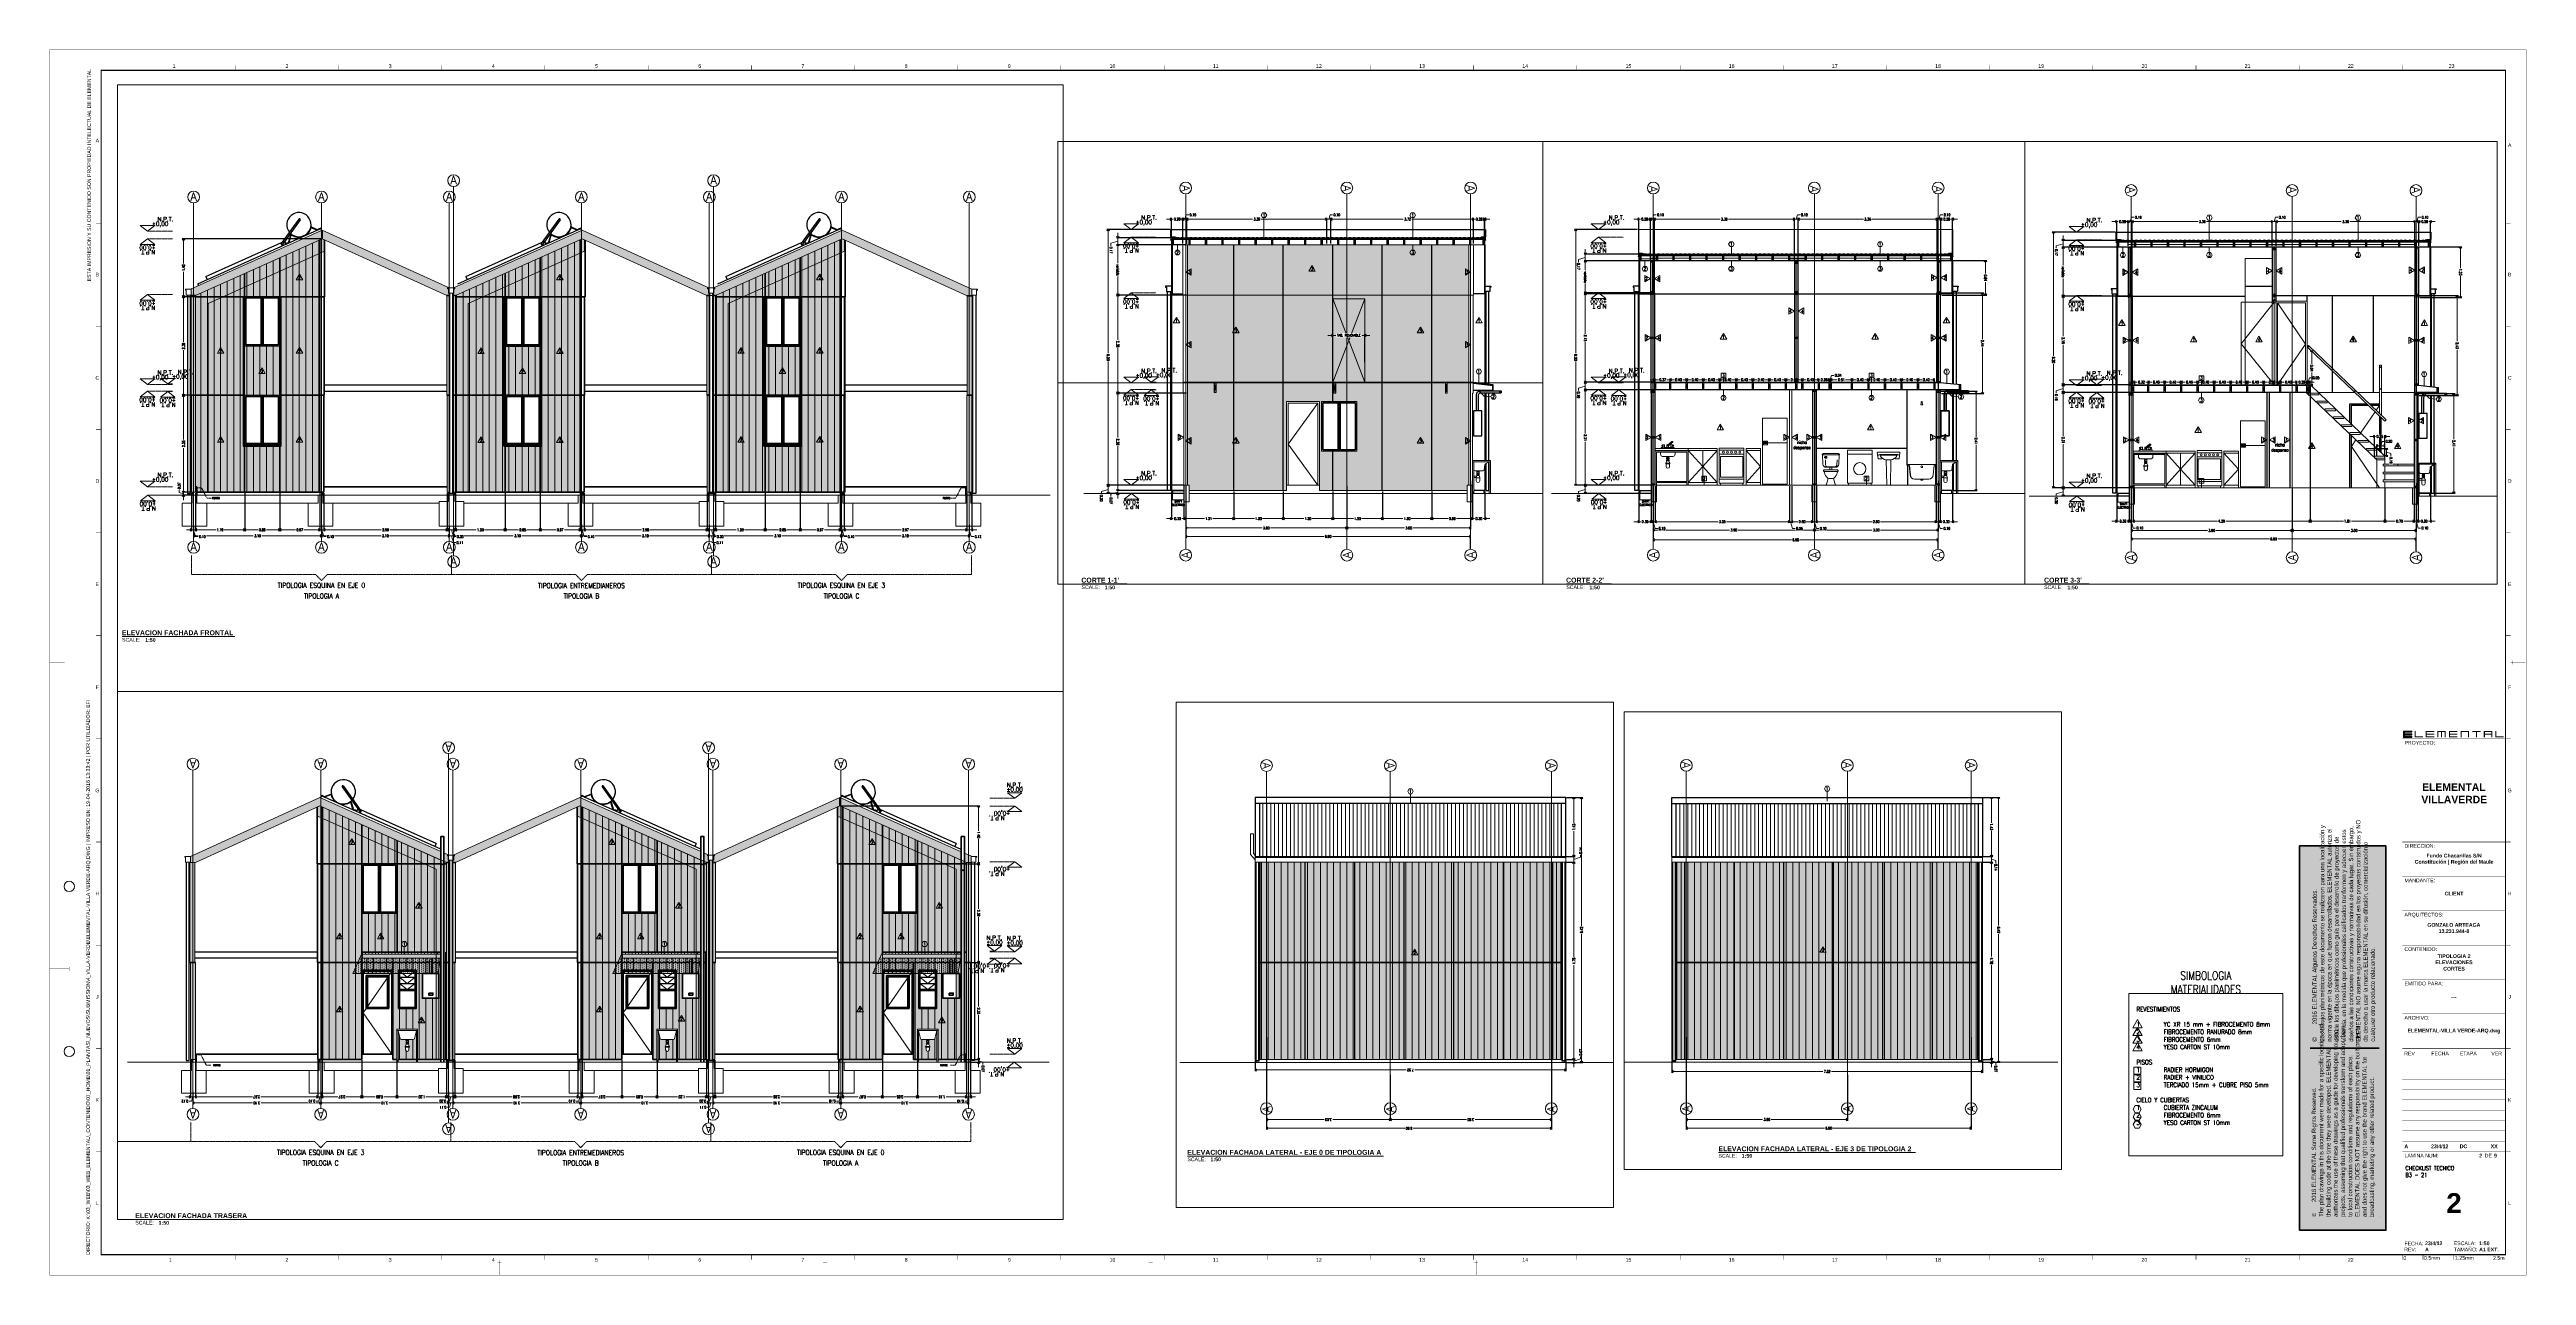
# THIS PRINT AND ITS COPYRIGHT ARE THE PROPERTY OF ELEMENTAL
# Paper-space layout '02-CO-ELEV' of a CAD drawing. Header units: metres. Extents: x 1062 to 2262, y 0 to 594.
# The model-space entities are those that its viewports show. They can reach past a viewport. Long polylines and large blocks are cut down to what shows.
import ezdxf
from ezdxf.enums import TextEntityAlignment as Align

# ---------------------------------------------------------------- set-up
doc = ezdxf.new("R2010")
doc.units = ezdxf.units.M
doc.header["$LTSCALE"] = 5
doc.header["$MEASUREMENT"] = 0
doc.linetypes.add('HIDDEN', pattern=[0.375, 0.25, -0.125])
doc.layers.get('0').update_dxf_attribs({"color": 30})
doc.layers.get('DEFPOINTS').update_dxf_attribs({"color": 210})
for name, color, linetype, lineweight, plot in [('_AUX', 210, 'Continuous', 18, False), ('A-ANNO-NPLT', 210, 'Continuous', 18, False), ('G-ANNO-NPLT', 210, 'Continuous', 18, False)]:
    doc.layers.add(name, color=color, linetype=linetype, lineweight=lineweight, plot=plot)
for name, color, linetype, lineweight in [('A-ANNO-DIMS', 3, 'Continuous', 18), ('A-ANNO-NOTE', 7, 'Continuous', 35), ('A-ANNO-SYMB', 3, 'Continuous', 18), ('A-ANNO-TEXT', 3, 'Continuous', 18), ('A-DETL-MBND', 3, 'Continuous', 18), ('A-ELEV-IDEN', 3, 'Continuous', 18), ('A-ELEV-MBE1', 7, 'Continuous', 35), ('A-ELEV-MBE2', 4, 'Continuous', 25), ('A-ELEV-PATT', 8, 'Continuous', 18), ('A-FLOR-PATT', 8, 'Continuous', 18), ('A-FURN', 8, 'Continuous', 18), ('A-WALL-PATT', 8, 'Continuous', 18), ('A-WALL-STUD', 3, 'Continuous', 18), ('G-ANNO-LOGO', 3, 'Continuous', 18), ('G-ANNO-TEXT', 3, 'Continuous', 18), ('G-ANNO-TTLB', 3, 'Continuous', 18)]:
    doc.layers.add(name, color=color, linetype=linetype, lineweight=lineweight)
doc.styles.add('E-ARIAL', font='arial.ttf')
doc.styles.add('E-ARIAL-BOLD', font='')
doc.styles.add('E-ROMANS', font='romans.shx', dxfattribs={"width": 0.8})
doc.styles.get('E-ARIAL-BOLD').set_extended_font_data('Arial', bold=True)
doc.dimstyles.new('E-0050_ARW_12', dxfattribs={"dimscale": 0.001, "dimtxt": 60, "dimasz": 60, "dimexe": 30, "dimexo": 20, "dimgap": 30, "dimtad": 0, "dimzin": 0, "dimdsep": 46, "dimtxsty": 'E-ROMANS', "dimblk": 'OPEN90', "dimcen": 30, "dimclrd": 256, "dimclre": 256, "dimclrt": 256, "dimadec": 0, "dimazin": 0, "dimtfac": 1, "dimtmove": 1, "dimatfit": 3, "dimldrblk": 'OPEN90', "dimfxl": 1, "dimtfill": 1, "dimtolj": 1, "dimtzin": 0, "dimlwd": -1, "dimarcsym": 0})
pattern_1 = [(90, (0, 0), (-0.15875, 1e-17), [])]
pattern_2 = [(90, (6.29907, 0), (-0.15875, 1e-17), [])]
pattern_3 = [(90, (0, 0), (-0.15875, 5e-17), [])]
pattern_4 = [(270, (0, 0), (0.047625, -0.0238125), [0, -0.047625])]
pattern_5 = [(270, (6.29904, 0), (0.047625, -0.0238125), [0, -0.047625])]
pattern_6 = [(270, (12.59811, -1e-14), (0.047625, -0.0238125), [0, -0.047625])]

# ---------------------------------------------------------------- blocks, each defined once
blk = doc.blocks.new('*U1483')
at = {"layer": 'G-ANNO-LOGO'}
for points in [[(0, -1), (0, 0), (1.33, 0), (1.33, -0.17), (0.17, -0.17), (0.17, -0.42), (1.33, -0.42), (1.33, -0.58), (0.17, -0.58), (0.17, -0.83), (1.33, -0.83), (1.33, -1)], [(1.74, -1), (1.74, 0), (1.91, 0), (1.91, -0.83), (3.07, -0.83), (3.07, -1)], [(3.48, -1), (3.48, 0), (4.81, 0), (4.81, -0.17), (3.65, -0.17), (3.65, -0.42), (4.81, -0.42), (4.81, -0.58), (3.65, -0.58), (3.65, -0.83), (4.81, -0.83), (4.81, -1)], [(6.47, -1), (6.47, -0.17), (6.05, -0.17), (6.05, -1), (5.88, -1), (5.88, -0.17), (5.47, -0.17), (5.47, -1), (5.3, -1), (5.3, 0), (6.63, 0), (6.63, -1)], [(7.12, -1), (7.12, 0), (8.45, 0), (8.45, -0.17), (7.29, -0.17), (7.29, -0.42), (8.45, -0.42), (8.45, -0.58), (7.29, -0.58), (7.29, -0.83), (8.45, -0.83), (8.45, -1)], [(10.11, -1), (10.11, -0.17), (9.11, -0.17), (9.11, -1), (8.94, -1), (8.94, 0), (10.27, 0), (10.27, -1)], [(11.51, -0.17), (11.51, -1), (11.34, -1), (11.34, -0.17), (10.76, -0.17), (10.76, 0), (12.09, 0), (12.09, -0.17)], [(14.36, -1), (14.36, 0), (14.52, 0), (14.52, -0.83), (15.69, -0.83), (15.69, -1)]]:
    blk.add_hatch(color=256, dxfattribs=at).paths.add_polyline_path(points)
h = blk.add_hatch(color=256, dxfattribs=at)
edge = h.paths.add_edge_path()
edge.add_spline(control_points=[(13.74, -0.42), (13.74, -0.42), (12.74, -0.42), (12.74, -0.42), (12.74, -0.42), (12.74, -0.17), (12.74, -0.17), (12.74, -0.17), (13.74, -0.17), (13.74, -0.17), (13.74, -0.17), (13.74, -0.42), (13.74, -0.42)], knot_values=[0, 0, 0, 0, 1, 1, 1, 2, 2, 2, 3, 3, 3, 4, 4, 4, 4], degree=3, periodic=0)
edge = h.paths.add_edge_path(flags=16)
edge.add_spline(control_points=[(12.57, 0), (12.57, 0), (12.57, -1), (12.57, -1), (12.57, -1), (12.74, -1), (12.74, -1), (12.74, -1), (12.74, -0.58), (12.74, -0.58), (12.74, -0.58), (13.74, -0.58), (13.74, -0.58), (13.74, -0.58), (13.74, -1), (13.74, -1), (13.74, -1), (13.91, -1), (13.91, -1), (13.91, -1), (13.91, 0), (13.91, 0), (13.91, 0), (12.57, 0), (12.57, 0)], knot_values=[0, 0, 0, 0, 1, 1, 1, 2, 2, 2, 3, 3, 3, 4, 4, 4, 5, 5, 5, 6, 6, 6, 7, 7, 7, 8, 8, 8, 8], degree=3, periodic=0)
blk.add_lwpolyline([(0, 0), (0, -1)])
at = {"layer": 'A-ANNO-NPLT'}
blk.add_lwpolyline([(0, -1), (0, 0), (1.33, 0), (1.33, -0.17), (0.17, -0.17), (0.17, -0.42), (1.33, -0.42), (1.33, -0.58), (0.17, -0.58), (0.17, -0.83), (1.33, -0.83), (1.33, -1), (0, -1)], close=True, dxfattribs=at)
blk = doc.blocks.new('B-FOLD_MARK')
at = {"layer": 'A-ANNO-SYMB', "const_width": 0.13, "flags": 128}
for points in [[(1518.1, -686.7), (1519.9, -686.7)], [(1519, -685.8), (1519, -693)]]:
    blk.add_lwpolyline(points, dxfattribs=at)
blk = doc.blocks.new('B-HOLE_PUNCHER')
at = {"const_width": 0.18, "flags": 128}
for points in [[(3.6, 144.5), (13.1, 144.5)], [(13.1, 145.4), (13.1, 143.6)]]:
    blk.add_lwpolyline(points, dxfattribs=at)
blk = doc.blocks.new('*U1486')
at = {"layer": 'G-ANNO-TTLB', "const_width": 0.18}
for points in [[(0, -2), (0, 0)], [(10, 0), (10, -2)], [(25, 0), (25, -2)]]:
    blk.add_lwpolyline(points, dxfattribs=at)
at = {"layer": 'G-ANNO-TTLB'}
blk.add_lwpolyline([(50, 0, 0.48, 0.48, 0), (50, -2, 0.48, 0.48, 0)], format="xyseb", dxfattribs=at)
at = {"layer": 'G-ANNO-TEXT', "style": 'E-ARIAL'}
blk.add_text('0', height=1.8, dxfattribs=at).set_placement((1, -1), align=Align.TOP_CENTER)
for s, p in [('10mm', (10, -2)), ('25mm', (26, -2))]:
    blk.add_text(s, height=1.8, dxfattribs=at).set_placement(p)
blk.add_text('50mm', height=1.8, dxfattribs=at).set_placement((50, -2), align=Align.RIGHT)
blk = doc.blocks.new('*U1490')
at = {"layer": 'G-ANNO-NPLT', "const_width": 0.18}
for points in [[(0, 594), (-1200, 594)], [(-1200, 0), (-1200, 594)], [(0, 0), (0, 594)], [(0, 0), (-1200, 0)]]:
    blk.add_lwpolyline(points, dxfattribs=at)
at = {"layer": 'G-ANNO-TTLB', "const_width": 0.18, "flags": 128}
for points in [[(-1200, 578.5), (-1200, 576)], [(-1110, 586.5), (-1110, 584)], [(-1060, 586.5), (-1060, 584)], [(-1010, 586.5), (-1010, 584)], [(-960, 586.5), (-960, 584)], [(-910, 586.5), (-910, 584)], [(-860, 586.5), (-860, 584)], [(-810, 586.5), (-810, 584)], [(-760, 586.5), (-760, 584)], [(-710, 586.5), (-710, 584)], [(-660, 586.5), (-660, 584)], [(-610, 586.5), (-610, 584)], [(-560, 586.5), (-560, 584)], [(-510, 586.5), (-510, 584)], [(-460, 586.5), (-460, 584)], [(-410, 586.5), (-410, 584)], [(-360, 586.5), (-360, 584)], [(-310, 586.5), (-310, 584)], [(-260, 586.5), (-260, 584)], [(-210, 586.5), (-210, 584)], [(-160, 586.5), (-160, 584)], [(-110, 586.5), (-110, 584)], [(-60, 586.5), (-60, 584)], [(-1175, 510), (-1177.5, 510)], [(-7.5, 510), (-10, 510)], [(-1175, 460), (-1177.5, 460)], [(-7.5, 460), (-10, 460)], [(-1175, 410), (-1177.5, 410)], [(-7.5, 410), (-10, 410)], [(-1175, 360), (-1177.5, 360)], [(-7.5, 360), (-10, 360)], [(-1175, 310), (-1177.5, 310)], [(-7.5, 310), (-10, 310)], [(-1175, 260), (-1177.5, 260)], [(-7.5, 260), (-10, 260)], [(-7.5, 260), (-10, 260)], [(-1175, 210), (-1177.5, 210)], [(-7.5, 210), (-10, 210)], [(-1175, 160), (-1177.5, 160)], [(-7.5, 160), (-10, 160)], [(-1175, 110), (-1177.5, 110)], [(-7.5, 110), (-10, 110)], [(-1175, 60), (-1177.5, 60)], [(-7.5, 60), (-10, 60)], [(-1110, 10), (-1110, 7.5)], [(-1060, 10), (-1060, 7.5)], [(-1010, 10), (-1010, 7.5)], [(-960, 10), (-960, 7.5)], [(-910, 10), (-910, 7.5)], [(-860, 10), (-860, 7.5)], [(-810, 10), (-810, 7.5)], [(-760, 10), (-760, 7.5)], [(-710, 10), (-710, 7.5)], [(-660, 10), (-660, 7.5)], [(-610, 10), (-610, 7.5)], [(-560, 10), (-560, 7.5)], [(-510, 10), (-510, 7.5)], [(-460, 10), (-460, 7.5)], [(-410, 10), (-410, 7.5)], [(-360, 10), (-360, 7.5)], [(-310, 10), (-310, 7.5)], [(-260, 10), (-260, 7.5)], [(-210, 10), (-210, 7.5)], [(-160, 10), (-160, 7.5)], [(-110, 10), (-110, 7.5)], [(-60, 10), (-60, 7.5)]]:
    blk.add_lwpolyline(points, dxfattribs=at)
at = {"layer": 'G-ANNO-TTLB', "const_width": 0.5, "flags": 128}
blk.add_lwpolyline([(-1175, 584), (-1175, 10), (-10, 10), (-10, 584)], close=True, dxfattribs=at)
at = {"layer": 'G-ANNO-TTLB'}
for points, const_width in [([(-10, 260), (-60, 260)], 0.18), ([(-10, 210), (-60, 210)], 0.18), ([(-10, 193.3), (-60, 193.3)], 0.18), ([(-10, 176.7), (-60, 176.7)], 0.18), ([(-60, 176.7), (-10, 176.7)], 0.18), ([(-60, 160), (-10, 160)], 0.18), ([(-60, 160), (-10, 160)], 0.18), ([(-60, 160), (-10, 160)], 0.18), ([(-60, 160), (-10, 160)], 0.18), ([(-60, 143.3), (-10, 143.3)], 0.18), ([(-60, 126.7), (-10, 126.7)], 0.18), ([(-60, 126.7), (-10, 126.7)], 0.18), ([(-60, 110), (-10, 110)], 0.18), ([(-60, 105), (-10, 105)], 0.12), ([(-60, 100), (-10, 100)], 0.12), ([(-60, 95), (-10, 95)], 0.12), ([(-60, 90), (-10, 90)], 0.12), ([(-60, 85), (-10, 85)], 0.12), ([(-60, 80), (-10, 80)], 0.12), ([(-60, 75), (-10, 75)], 0.12), ([(-60, 70), (-10, 70)], 0.12), ([(-60, 65), (-10, 65)], 0.12), ([(-60, 60), (-10, 60)], 0.18), ([(-60, 60), (-10, 60)], 0.18), ([(-483.5, 10), (-64.5, 10)], 0.18)]:
    blk.add_lwpolyline(points, dxfattribs=dict(at, const_width=const_width))
for centre in [(-1190.5, 188.5), (-1190.5, 108.5)]:
    blk.add_circle(centre, 2.5, dxfattribs=at)
at = {"layer": 'G-ANNO-LOGO', "xscale": 3.1, "yscale": 3.1, "zscale": 3.1}
blk.add_blockref('*U1483', (-59.5, 263.8), dxfattribs=at)
at = {"layer": 'G-ANNO-TTLB', "xscale": -1, "rotation": 270}
blk.add_blockref('B-FOLD_MARK', (-507, -1222), dxfattribs=at)
at = {"layer": 'G-ANNO-TTLB', "rotation": 90.00000000000001}
blk.add_blockref('B-FOLD_MARK', (-693.4, -1222), dxfattribs=at)
at = {"layer": 'G-ANNO-TTLB'}
for name, p in [('B-HOLE_PUNCHER', (-1203.6, 4)), ('B-FOLD_MARK', (-2501, 693)), ('B-FOLD_MARK', (-2343.3, 693)), ('B-FOLD_MARK', (-2185.5, 693)), ('B-FOLD_MARK', (-2027.8, 693))]:
    blk.add_blockref(name, p, dxfattribs=at)
at = {"layer": 'G-ANNO-TTLB', "xscale": 0.01, "yscale": 0.01, "zscale": 0.01}
blk.add_blockref('*U1486', (-60, 10), dxfattribs=at)
at = {"layer": 'G-ANNO-TEXT', "style": 'E-ARIAL'}
for s, p in [('1', (-1139.7, 586.1)), ('2', (-1085, 586.1)), ('3', (-1035, 586.1)), ('4', (-985, 586.1)), ('5', (-935, 586.1)), ('6', (-885, 586.1)), ('7', (-835, 586.1)), ('8', (-785, 586.1)), ('9', (-735, 586.1)), ('10', (-685, 586.1)), ('11', (-635, 586.1)), ('12', (-585, 586.1)), ('13', (-535, 586.1)), ('14', (-485, 586.1)), ('15', (-435, 586.1)), ('16', (-385, 586.1)), ('17', (-335, 586.1)), ('18', (-285, 586.1)), ('19', (-235, 586.1)), ('20', (-185, 586.1)), ('21', (-135, 586.1)), ('22', (-85, 586.1)), ('23', (-36.1, 586.1)), ('A', (-1176.9, 550)), ('A', (-8, 547.7)), ('B', (-1176.9, 485)), ('B', (-8, 485)), ('C', (-1176.9, 435)), ('C', (-8, 435)), ('D', (-1176.9, 385)), ('D', (-8, 385)), ('E', (-1176.9, 335)), ('E', (-8, 335)), ('F', (-1176.9, 285)), ('F', (-8, 285)), ('G', (-1176.9, 235)), ('G', (-8, 235)), ('H', (-1176.9, 185)), ('H', (-8, 185)), ('J', (-1176.9, 135)), ('J', (-8, 135)), ('K', (-1176.9, 85)), ('K', (-8, 85)), ('L', (-1176.9, 35)), ('L', (-8, 35)), ('1', (-1141.5, 7.5)), ('2', (-1085, 7.5)), ('3', (-1035, 7.5)), ('4', (-985, 7.5)), ('5', (-935, 7.5)), ('6', (-885, 7.5)), ('7', (-835, 7.5)), ('8', (-785, 7.5)), ('9', (-735, 7.5)), ('10', (-685, 7.5)), ('11', (-635, 7.5)), ('12', (-585, 7.5)), ('13', (-535, 7.5)), ('14', (-485, 7.5)), ('15', (-435, 7.5)), ('16', (-385, 7.5)), ('17', (-335, 7.5)), ('18', (-285, 7.5)), ('19', (-235, 7.5)), ('20', (-185, 7.5)), ('21', (-135, 7.5)), ('22', (-85, 7.5))]:
    blk.add_text(s, height=1.8, dxfattribs=at).set_placement(p, align=Align.MIDDLE_CENTER)
for s, p in [('PROYECTO:', (-59, 259)), ('DIRECCION:', (-59, 209)), ('MANDANTE:', (-59, 192.3)), ('ARQUITECTOS:', (-59, 175.7)), ('CONTENIDO:', (-59, 159)), ('EMITIDO PARA:', (-59, 142.3)), ('ARCHIVO:', (-59, 125.7)), ('LAMINA NUM:', (-59, 58.9))]:
    blk.add_text(s, height=1.8, dxfattribs=at).set_placement(p, align=Align.TOP_LEFT)
at = {"layer": 'G-ANNO-TEXT'}
for s, style, p in [('REV', 'E-ARIAL', (-59.1, 107.5)), ('FECHA', 'E-ARIAL', (-46, 107.5)), ('ETAPA', 'E-ARIAL', (-32.2, 107.5)), ('VER', 'E-ARIAL', (-16.9, 107.5)), ('DE', 'E-ARIAL', (-20.1, 58)), ('REV:', 'E-ARIAL', (-59.1, 12.5)), ('FECHA:', 'E-ARIAL', (-59, 15.4)), ('TAMAÑO:', 'E-ARIAL', (-35.1, 12.5)), ('ESCALA:', 'E-ARIAL', (-35.1, 15.5)), ('A1 EXT.', 'E-ARIAL-BOLD', (-22.8, 12.5))]:
    blk.add_text(s, height=1.8, dxfattribs=dict(at, style=style)).set_placement(p, align=Align.MIDDLE_LEFT)
at = {"layer": 'G-ANNO-TEXT', "insert": (-1181.8, 584.7), "char_height": 1.8, "width": 119.923, "attachment_point": 3, "rotation": 90, "style": 'E-ARIAL'}
blk.add_mtext('ESTA IMPRESION Y SU CONTENIDO SON PROPIEDAD INTELECTUAL DE ELEMENTAL', dxfattribs=at)
at = {"layer": 'G-ANNO-TEXT', "insert": (-1182.3, 9.9), "char_height": 1.8, "attachment_point": 1, "rotation": 90, "style": 'E-ARIAL'}
blk.add_mtext_dynamic_manual_height_columns('DIRECTORIO: K:\\\\03_WEB\\\\03_WEB_ELEMENTAL\\\\_CONTENIDO\\\\07_HOME\\\\01_PLANTAS\\\\_NUEVOS\\\\SUBMISSION\\\\4_VILLA-VERDE\\\\ELEMENTAL-VILLA VERDE-ARQ.DWG | IMPRESO EN: 19-04-2016 13:33:42 | POR UTILIZADOR: EFI', width=325.407, gutter_width=9, heights=[0], dxfattribs=at)
at = {"layer": 'G-ANNO-TEXT', "style": 'E-ARIAL-BOLD'}
for tag, p, height in [('PROJECT_TITLE_001', (-55.3, 232.3), 3.6), ('SITE_001', (-37.8, 200.8), 1.8), ('CLIENT_001', (-39.6, 184.1), 1.8), ('ARCHITECTS_001', (-43.1, 168.9), 1.8), ('ARCHITECTS_002', (-43.2, 165.9), 1.8), ('DRAWING_TITLE_001', (-45.4, 151), 1.8), ('DESIGN_STAGE_001', (-44.9, 134.3), 1.8), ('FILENAME_001', (-57.5, 117.7), 1.8)]:
    blk.add_attdef(tag, p, '', height=height, dxfattribs=at)
for tag, p in [('VERSION_9', (-59, 102.5)), ('VERSION_8', (-59, 97.5)), ('DATE_9', (-46.1, 102.5)), ('DATE_8', (-46.1, 97.5)), ('STAGE_9', (-32.2, 102.5)), ('STAGE_8', (-32.2, 97.5)), ('CHECKED_BY_9', (-17.3, 102.5)), ('CHECKED_BY_8', (-17.3, 97.5)), ('VERSION_7', (-59, 92.5)), ('VERSION_6', (-59, 87.5)), ('DATE_7', (-46.1, 92.5)), ('DATE_6', (-46.1, 87.5)), ('STAGE_7', (-32.2, 92.5)), ('STAGE_6', (-32.2, 87.5)), ('CHECKED_BY_7', (-17.3, 92.5)), ('CHECKED_BY_6', (-17.3, 87.5)), ('VERSION_5', (-59, 82.5)), ('VERSION_4', (-59, 77.5)), ('VERSION_3', (-59, 72.5)), ('DATE_5', (-46.1, 82.5)), ('DATE_4', (-46.1, 77.5)), ('DATE_3', (-46.1, 72.5)), ('STAGE_5', (-32.2, 82.5)), ('STAGE_4', (-32.2, 77.5)), ('STAGE_3', (-32.2, 72.5)), ('CHECKED_BY_5', (-17.3, 82.5)), ('CHECKED_BY_4', (-17.3, 77.5)), ('CHECKED_BY_3', (-17.3, 72.5)), ('VERSION_2', (-59, 67.5)), ('VERSION_1', (-59, 62.5)), ('DATE_2', (-46.1, 67.5)), ('DATE_1', (-46.1, 62.5)), ('STAGE_2', (-32.2, 67.5)), ('STAGE_1', (-32.2, 62.5)), ('CHECKED_BY_2', (-17.3, 67.5)), ('CHECKED_BY_1', (-17.3, 62.5)), ('SHEET_TOTAL', (-15.7, 58)), ('DATE', (-49, 15.5)), ('REV', (-49, 12.5)), ('SCALE', (-22.8, 15.5))]:
    blk.add_attdef(tag, text='', height=1.8, dxfattribs=at).set_placement(p, align=Align.MIDDLE_LEFT)
blk.add_attdef('SHEET_COPY', text='', height=1.8, dxfattribs=at).set_placement((-21.4, 58), align=Align.MIDDLE_RIGHT)
blk.add_attdef('SHEET', text='', height=9.6, dxfattribs=at).set_placement((-35, 35), align=Align.MIDDLE_CENTER)
blk = doc.blocks.new('*U1497')
at = {"layer": 'A-ANNO-SYMB'}
blk.add_line((60.5, 0), (6, 0), dxfattribs=at)
at = {"layer": 'A-ANNO-SYMB', "style": 'E-ARIAL'}
blk.add_text('SCALE:', height=1.8, dxfattribs=at).set_placement((5.9, -2.5))
at = {"layer": 'A-ANNO-SYMB', "style": 'E-ARIAL-BOLD'}
blk.add_attdef('SHEET', text='', height=6, dxfattribs=at).set_placement((5, 0.3), align=Align.MIDDLE_RIGHT)
blk.add_attdef('TITLE', (5.9, 0.6), '', height=2.4, dxfattribs=at)
blk.add_attdef('SCALE', text='', height=1.8, dxfattribs=at).set_placement((17.1, -0.7), align=Align.TOP_LEFT)
blk = doc.blocks.new('*U1498')
at = {"layer": 'A-ANNO-SYMB'}
blk.add_line((27.8, 0), (6, 0), dxfattribs=at)
at = {"layer": 'A-ANNO-SYMB', "style": 'E-ARIAL'}
blk.add_text('SCALE:', height=1.8, dxfattribs=at).set_placement((5.9, -2.5))
at = {"layer": 'A-ANNO-SYMB', "style": 'E-ARIAL-BOLD'}
blk.add_attdef('SHEET', text='', height=6, dxfattribs=at).set_placement((5, 0.3), align=Align.MIDDLE_RIGHT)
blk.add_attdef('TITLE', (5.9, 0.6), '', height=2.4, dxfattribs=at)
blk.add_attdef('SCALE', text='', height=1.8, dxfattribs=at).set_placement((17.1, -0.7), align=Align.TOP_LEFT)
blk = doc.blocks.new('*U1500')
at = {"layer": 'A-ANNO-SYMB'}
blk.add_line((100.9, 0), (6, 0), dxfattribs=at)
at = {"layer": 'A-ANNO-SYMB', "style": 'E-ARIAL'}
blk.add_text('SCALE:', height=1.8, dxfattribs=at).set_placement((5.9, -2.5))
at = {"layer": 'A-ANNO-SYMB', "style": 'E-ARIAL-BOLD'}
blk.add_attdef('SHEET', text='', height=6, dxfattribs=at).set_placement((5, 0.3), align=Align.MIDDLE_RIGHT)
blk.add_attdef('TITLE', (5.9, 0.6), '', height=2.4, dxfattribs=at)
blk.add_attdef('SCALE', text='', height=1.8, dxfattribs=at).set_placement((17.1, -0.7), align=Align.TOP_LEFT)
blk = doc.blocks.new('*U1499')
at = {"layer": 'A-ANNO-SYMB'}
blk.add_line((101.4, 0), (6, 0), dxfattribs=at)
at = {"layer": 'A-ANNO-SYMB', "style": 'E-ARIAL'}
blk.add_text('SCALE:', height=1.8, dxfattribs=at).set_placement((5.9, -2.5))
at = {"layer": 'A-ANNO-SYMB', "style": 'E-ARIAL-BOLD'}
blk.add_attdef('SHEET', text='', height=6, dxfattribs=at).set_placement((5, 0.3), align=Align.MIDDLE_RIGHT)
blk.add_attdef('TITLE', (5.9, 0.6), '', height=2.4, dxfattribs=at)
blk.add_attdef('SCALE', text='', height=1.8, dxfattribs=at).set_placement((17.1, -0.7), align=Align.TOP_LEFT)
blk = doc.blocks.new('*U1501')
at = {"layer": 'G-ANNO-TTLB', "const_width": 0.18}
for points in [[(0, -2.5), (0, 0)], [(10, 0), (10, -2.5)], [(25, 0), (25, -2.5)]]:
    blk.add_lwpolyline(points, dxfattribs=at)
at = {"layer": 'G-ANNO-TEXT', "style": 'E-ARIAL'}
blk.add_text('0', height=1.8, dxfattribs=at).set_placement((1.2, -0.7), align=Align.TOP_CENTER)
for s, p in [('0.5mm', (10.5, -2.5)), ('1.25mm', (25.5, -2.5))]:
    blk.add_text(s, height=1.8, dxfattribs=at).set_placement(p)
blk.add_text('2.5m', height=1.8, dxfattribs=at).set_placement((49.5, -2.5), align=Align.RIGHT)
blk = doc.blocks.new('disclaimer')
at = {"true_color": 0xf4ee51}
h = blk.add_hatch(color=41, dxfattribs=at)
h.dxf.hatch_style = 1
h.paths.add_polyline_path([(1095.2, 544.8), (1281.5, 544.8), (1281.5, 502.9), (1095.2, 502.9)])
blk.add_line((1183.4, 539.5), (1183.4, 506.1))
blk.add_lwpolyline([(1095.2, 544.8), (1281.5, 544.8), (1281.5, 502.9), (1095.2, 502.9)], close=True)
at = {"attachment_point": 7, "style": 'E-ARIAL'}
for s, insert, char_height, width in [('{\\H1.0833x;©\\fArial Narrow|b0|i0|c0|p34;\\H1.077x;^I2016 ELEMENTAL Some Rights Reserved.\\PThe plan drawings in this document were made for a specific location and the building code at the time they were developed. ELEMENTAL authorizes the use of these drawings as a guide for developing housing projects, assuming that qualified professionals transform and adapt them to local construction conditions and regulations of each place. ELEMENTAL DOES NOT assume any responsibility on the built projects and does not give the right to use the brand ELEMENTAL for broadcasting, marketing or any other related product.\\fArial|b0|i0|c0|p34;\\P}.', (1101.7, 505.5), 1.8, 78.049), ('{\\H1.0833x;©\\fArial Narrow|b0|i0|c0|p34;\\H0.92311x;^I2016 ELEMENTAL Algunos Derechos Reservados.\\PLos dibujos planimétricos de este documento se realizaron para una localización y norma vigente en la época en que fueron desarrollados. ELEMENTAL autoriza el uso de los dibujos planimétricos como guía para el desarrollo de proyectos de vivienda, en la medida que profesionales calificados tranformen y adecuen estos diseños a las condiciones constructivas y normativas de cada lugar. Sin embargo, ELEMENTAL NO asume niguna responsabilidad en los proyectos contstruidos y NO da derecho a usar la marca ELEMENTAL en su difusión, comercialización o cualquier otro producto relacionado.}', (1186.6, 507.6), 2.1, 89.801)]:
    blk.add_mtext(s, dxfattribs=dict(at, insert=insert, char_height=char_height, width=width))
blk = doc.blocks.new('_Open90')
at = {"color": 0, "linetype": 'ByBlock', "lineweight": -2}
for p, q in [((0, 0), (-1, 0)), ((-0.5, 0.5), (0, 0)), ((0, 0), (-0.5, -0.5))]:
    blk.add_line(p, q, dxfattribs=at)
blk = doc.blocks.new('*D837')
at = {"layer": 'A-ANNO-DIMS', "lineweight": -2, "transparency": 16777216}
for p, q in [((457.498, -14.36), (457.498, -14.605)), ((460.595, -14.31), (460.595, -14.605))]:
    blk.add_line(p, q, dxfattribs=at)
at = {"layer": 'A-ANNO-DIMS', "transparency": 16777216}
for p, q in [((457.558, -14.575), (458.943, -14.575)), ((460.535, -14.575), (459.15, -14.575))]:
    blk.add_line(p, q, dxfattribs=at)
at = {"layer": 'DEFPOINTS', "color": 0, "transparency": 16777216}
for p in [(457.498, -14.34), (460.595, -14.29), (460.595, -14.575)]:
    blk.add_point(p, dxfattribs=at)
at = {"layer": 'A-ANNO-DIMS', "transparency": 16777216, "xscale": 0.06, "yscale": 0.06, "zscale": 0.06, "rotation": 180}
blk.add_blockref('_Open90', (457.498, -14.575), dxfattribs=at)
at = {"layer": 'A-ANNO-DIMS', "transparency": 16777216, "xscale": 0.06, "yscale": 0.06, "zscale": 0.06}
blk.add_blockref('_Open90', (460.595, -14.575), dxfattribs=at)
at = {"layer": 'A-ANNO-DIMS', "transparency": 16777216, "insert": (459.047, -14.575), "char_height": 0.06, "attachment_point": 5, "style": 'E-ROMANS', "bg_fill": 3, "box_fill_scale": 1.25, "bg_fill_color": 256, "bg_fill_true_color": 13158600, "bg_fill_transparency": 0}
blk.add_mtext('\\A1;3.10', dxfattribs=at)
blk = doc.blocks.new('*D1436')
at = {"layer": 'A-ANNO-DIMS', "lineweight": -2, "transparency": 16777216}
for p, q in [((460.595, -14.31), (460.595, -14.605)), ((463.692, -14.36), (463.692, -14.605))]:
    blk.add_line(p, q, dxfattribs=at)
at = {"layer": 'A-ANNO-DIMS', "transparency": 16777216}
for p, q in [((460.655, -14.575), (462.04, -14.575)), ((463.632, -14.575), (462.247, -14.575))]:
    blk.add_line(p, q, dxfattribs=at)
at = {"layer": 'DEFPOINTS', "color": 0, "transparency": 16777216}
for p in [(460.595, -14.29), (463.692, -14.34), (463.692, -14.575)]:
    blk.add_point(p, dxfattribs=at)
at = {"layer": 'A-ANNO-DIMS', "transparency": 16777216, "xscale": 0.06, "yscale": 0.06, "zscale": 0.06, "rotation": 180}
blk.add_blockref('_Open90', (460.595, -14.575), dxfattribs=at)
at = {"layer": 'A-ANNO-DIMS', "transparency": 16777216, "xscale": 0.06, "yscale": 0.06, "zscale": 0.06}
blk.add_blockref('_Open90', (463.692, -14.575), dxfattribs=at)
at = {"layer": 'A-ANNO-DIMS', "transparency": 16777216, "insert": (462.144, -14.575), "char_height": 0.06, "attachment_point": 5, "style": 'E-ROMANS', "bg_fill": 3, "box_fill_scale": 1.25, "bg_fill_color": 256, "bg_fill_true_color": 13158600, "bg_fill_transparency": 0}
blk.add_mtext('\\A1;3.10', dxfattribs=at)
blk = doc.blocks.new('*D1437')
at = {"layer": 'A-ANNO-DIMS', "transparency": 16777216}
for p, q in [((463.632, -14.575), (463.572, -14.575)), ((463.745, -14.575), (463.794, -14.74)), ((463.857, -14.575), (463.917, -14.575)), ((463.794, -14.74), (463.854, -14.74))]:
    blk.add_line(p, q, dxfattribs=at)
at = {"layer": 'A-ANNO-DIMS', "lineweight": -2, "transparency": 16777216}
for p, q in [((463.692, -14.36), (463.692, -14.605)), ((463.797, -14.36), (463.797, -14.605))]:
    blk.add_line(p, q, dxfattribs=at)
at = {"layer": 'DEFPOINTS', "color": 0, "transparency": 16777216}
for p in [(463.692, -14.34), (463.797, -14.34)]:
    blk.add_point(p, dxfattribs=at)
at = {"layer": 'A-ANNO-DIMS', "transparency": 16777216, "insert": (463.95, -14.74), "char_height": 0.06, "attachment_point": 5, "style": 'E-ROMANS', "bg_fill": 3, "box_fill_scale": 1.25, "bg_fill_color": 256, "bg_fill_true_color": 13158600, "bg_fill_transparency": 0}
blk.add_mtext('\\A1;0.11', dxfattribs=at)
at = {"layer": 'A-ANNO-DIMS', "transparency": 16777216}
blk.add_line((463.692, -14.575), (463.797, -14.575), dxfattribs=at)
blk.add_line((463.692, -14.575), (463.797, -14.575), dxfattribs=at)
at = {"layer": 'DEFPOINTS', "color": 0, "transparency": 16777216}
blk.add_point((463.797, -14.575), dxfattribs=at)
at = {"layer": 'A-ANNO-DIMS', "transparency": 16777216, "xscale": 0.06, "yscale": 0.06, "zscale": 0.06}
blk.add_blockref('_Open90', (463.692, -14.575), dxfattribs=at)
at = {"layer": 'A-ANNO-DIMS', "transparency": 16777216, "xscale": 0.06, "yscale": 0.06, "zscale": 0.06, "rotation": 180}
blk.add_blockref('_Open90', (463.797, -14.575), dxfattribs=at)
blk = doc.blocks.new('*D1438')
at = {"layer": 'A-ANNO-DIMS', "lineweight": -2, "transparency": 16777216}
for p, q in [((463.797, -14.36), (463.797, -14.605)), ((466.894, -14.31), (466.894, -14.605))]:
    blk.add_line(p, q, dxfattribs=at)
at = {"layer": 'A-ANNO-DIMS', "transparency": 16777216}
for p, q in [((463.857, -14.575), (465.242, -14.575)), ((466.834, -14.575), (465.449, -14.575))]:
    blk.add_line(p, q, dxfattribs=at)
at = {"layer": 'DEFPOINTS', "color": 0, "transparency": 16777216}
for p in [(463.797, -14.34), (466.894, -14.29), (466.894, -14.575)]:
    blk.add_point(p, dxfattribs=at)
at = {"layer": 'A-ANNO-DIMS', "transparency": 16777216, "xscale": 0.06, "yscale": 0.06, "zscale": 0.06, "rotation": 180}
blk.add_blockref('_Open90', (463.797, -14.575), dxfattribs=at)
at = {"layer": 'A-ANNO-DIMS', "transparency": 16777216, "xscale": 0.06, "yscale": 0.06, "zscale": 0.06}
blk.add_blockref('_Open90', (466.894, -14.575), dxfattribs=at)
at = {"layer": 'A-ANNO-DIMS', "transparency": 16777216, "insert": (465.346, -14.575), "char_height": 0.06, "attachment_point": 5, "style": 'E-ROMANS', "bg_fill": 3, "box_fill_scale": 1.25, "bg_fill_color": 256, "bg_fill_true_color": 13158600, "bg_fill_transparency": 0}
blk.add_mtext('\\A1;3.10', dxfattribs=at)
blk = doc.blocks.new('*D838')
at = {"layer": 'A-ANNO-DIMS', "lineweight": -2, "transparency": 16777216}
for p, q in [((466.894, -14.31), (466.894, -14.605)), ((469.991, -14.31), (469.991, -14.605))]:
    blk.add_line(p, q, dxfattribs=at)
at = {"layer": 'A-ANNO-DIMS', "transparency": 16777216}
for p, q in [((466.954, -14.575), (468.339, -14.575)), ((469.931, -14.575), (468.546, -14.575))]:
    blk.add_line(p, q, dxfattribs=at)
at = {"layer": 'DEFPOINTS', "color": 0, "transparency": 16777216}
for p in [(466.894, -14.29), (469.991, -14.29), (469.991, -14.575)]:
    blk.add_point(p, dxfattribs=at)
at = {"layer": 'A-ANNO-DIMS', "transparency": 16777216, "xscale": 0.06, "yscale": 0.06, "zscale": 0.06, "rotation": 180}
blk.add_blockref('_Open90', (466.894, -14.575), dxfattribs=at)
at = {"layer": 'A-ANNO-DIMS', "transparency": 16777216, "xscale": 0.06, "yscale": 0.06, "zscale": 0.06}
blk.add_blockref('_Open90', (469.991, -14.575), dxfattribs=at)
at = {"layer": 'A-ANNO-DIMS', "transparency": 16777216, "insert": (468.443, -14.575), "char_height": 0.06, "attachment_point": 5, "style": 'E-ROMANS', "bg_fill": 3, "box_fill_scale": 1.25, "bg_fill_color": 256, "bg_fill_true_color": 13158600, "bg_fill_transparency": 0}
blk.add_mtext('\\A1;3.10', dxfattribs=at)
blk = doc.blocks.new('*D839')
at = {"layer": 'A-ANNO-DIMS', "transparency": 16777216}
for p, q in [((469.931, -14.575), (469.871, -14.575)), ((470.044, -14.575), (470.093, -14.74)), ((470.156, -14.575), (470.216, -14.575)), ((470.093, -14.74), (470.153, -14.74))]:
    blk.add_line(p, q, dxfattribs=at)
at = {"layer": 'A-ANNO-DIMS', "lineweight": -2, "transparency": 16777216}
for p, q in [((469.991, -14.31), (469.991, -14.605)), ((470.096, -14.31), (470.096, -14.605))]:
    blk.add_line(p, q, dxfattribs=at)
at = {"layer": 'DEFPOINTS', "color": 0, "transparency": 16777216}
for p in [(469.991, -14.29), (470.096, -14.29)]:
    blk.add_point(p, dxfattribs=at)
at = {"layer": 'A-ANNO-DIMS', "transparency": 16777216, "insert": (470.249, -14.74), "char_height": 0.06, "attachment_point": 5, "style": 'E-ROMANS', "bg_fill": 3, "box_fill_scale": 1.25, "bg_fill_color": 256, "bg_fill_true_color": 13158600, "bg_fill_transparency": 0}
blk.add_mtext('\\A1;0.11', dxfattribs=at)
at = {"layer": 'A-ANNO-DIMS', "transparency": 16777216}
blk.add_line((469.991, -14.575), (470.096, -14.575), dxfattribs=at)
blk.add_line((469.991, -14.575), (470.096, -14.575), dxfattribs=at)
at = {"layer": 'DEFPOINTS', "color": 0, "transparency": 16777216}
blk.add_point((470.096, -14.575), dxfattribs=at)
at = {"layer": 'A-ANNO-DIMS', "transparency": 16777216, "xscale": 0.06, "yscale": 0.06, "zscale": 0.06}
blk.add_blockref('_Open90', (469.991, -14.575), dxfattribs=at)
at = {"layer": 'A-ANNO-DIMS', "transparency": 16777216, "xscale": 0.06, "yscale": 0.06, "zscale": 0.06, "rotation": 180}
blk.add_blockref('_Open90', (470.096, -14.575), dxfattribs=at)
blk = doc.blocks.new('*D840')
at = {"layer": 'A-ANNO-DIMS', "lineweight": -2, "transparency": 16777216}
for p, q in [((470.096, -14.31), (470.096, -14.605)), ((473.193, -14.31), (473.193, -14.605))]:
    blk.add_line(p, q, dxfattribs=at)
at = {"layer": 'A-ANNO-DIMS', "transparency": 16777216}
for p, q in [((470.156, -14.575), (471.542, -14.575)), ((473.133, -14.575), (471.748, -14.575))]:
    blk.add_line(p, q, dxfattribs=at)
at = {"layer": 'DEFPOINTS', "color": 0, "transparency": 16777216}
for p in [(470.096, -14.29), (473.193, -14.29), (473.193, -14.575)]:
    blk.add_point(p, dxfattribs=at)
at = {"layer": 'A-ANNO-DIMS', "transparency": 16777216, "xscale": 0.06, "yscale": 0.06, "zscale": 0.06, "rotation": 180}
blk.add_blockref('_Open90', (470.096, -14.575), dxfattribs=at)
at = {"layer": 'A-ANNO-DIMS', "transparency": 16777216, "xscale": 0.06, "yscale": 0.06, "zscale": 0.06}
blk.add_blockref('_Open90', (473.193, -14.575), dxfattribs=at)
at = {"layer": 'A-ANNO-DIMS', "transparency": 16777216, "insert": (471.645, -14.575), "char_height": 0.06, "attachment_point": 5, "style": 'E-ROMANS', "bg_fill": 3, "box_fill_scale": 1.25, "bg_fill_color": 256, "bg_fill_true_color": 13158600, "bg_fill_transparency": 0}
blk.add_mtext('\\A1;3.10', dxfattribs=at)
blk = doc.blocks.new('*D841')
at = {"layer": 'A-ANNO-DIMS', "lineweight": -2, "transparency": 16777216}
for p, q in [((473.193, -14.31), (473.193, -14.605)), ((476.29, -14.31), (476.29, -14.605))]:
    blk.add_line(p, q, dxfattribs=at)
at = {"layer": 'A-ANNO-DIMS', "transparency": 16777216}
for p, q in [((473.253, -14.575), (474.638, -14.575)), ((476.23, -14.575), (474.845, -14.575))]:
    blk.add_line(p, q, dxfattribs=at)
at = {"layer": 'DEFPOINTS', "color": 0, "transparency": 16777216}
for p in [(473.193, -14.29), (476.29, -14.29), (476.29, -14.575)]:
    blk.add_point(p, dxfattribs=at)
at = {"layer": 'A-ANNO-DIMS', "transparency": 16777216, "xscale": 0.06, "yscale": 0.06, "zscale": 0.06, "rotation": 180}
blk.add_blockref('_Open90', (473.193, -14.575), dxfattribs=at)
at = {"layer": 'A-ANNO-DIMS', "transparency": 16777216, "xscale": 0.06, "yscale": 0.06, "zscale": 0.06}
blk.add_blockref('_Open90', (476.29, -14.575), dxfattribs=at)
at = {"layer": 'A-ANNO-DIMS', "transparency": 16777216, "insert": (474.742, -14.575), "char_height": 0.06, "attachment_point": 5, "style": 'E-ROMANS', "bg_fill": 3, "box_fill_scale": 1.25, "bg_fill_color": 256, "bg_fill_true_color": 13158600, "bg_fill_transparency": 0}
blk.add_mtext('\\A1;3.10', dxfattribs=at)
blk = doc.blocks.new('*D1440')
at = {"layer": 'A-ANNO-DIMS', "lineweight": -2, "transparency": 16777216}
for p, q in [((457.449, -13.54), (457.449, -14.459)), ((457.548, -13.54), (457.548, -14.459))]:
    blk.add_line(p, q, dxfattribs=at)
at = {"layer": 'A-ANNO-DIMS', "transparency": 16777216}
for p, q in [((457.389, -14.429), (457.329, -14.429)), ((457.498, -14.429), (457.548, -14.594)), ((457.548, -14.594), (457.608, -14.594)), ((457.608, -14.429), (457.668, -14.429))]:
    blk.add_line(p, q, dxfattribs=at)
at = {"layer": 'DEFPOINTS', "color": 0, "transparency": 16777216}
for p in [(457.449, -13.52), (457.548, -13.52)]:
    blk.add_point(p, dxfattribs=at)
at = {"layer": 'A-ANNO-DIMS', "transparency": 16777216, "insert": (457.711, -14.594), "char_height": 0.06, "attachment_point": 5, "style": 'E-ROMANS', "bg_fill": 3, "box_fill_scale": 1.25, "bg_fill_color": 256, "bg_fill_true_color": 13158600, "bg_fill_transparency": 0}
blk.add_mtext('\\A1;0.10', dxfattribs=at)
at = {"layer": 'A-ANNO-DIMS', "transparency": 16777216}
blk.add_line((457.449, -14.429), (457.548, -14.429), dxfattribs=at)
blk.add_line((457.449, -14.429), (457.548, -14.429), dxfattribs=at)
at = {"layer": 'DEFPOINTS', "color": 0, "transparency": 16777216}
blk.add_point((457.548, -14.429), dxfattribs=at)
at = {"layer": 'A-ANNO-DIMS', "transparency": 16777216, "xscale": 0.06, "yscale": 0.06, "zscale": 0.06}
blk.add_blockref('_Open90', (457.449, -14.429), dxfattribs=at)
at = {"layer": 'A-ANNO-DIMS', "transparency": 16777216, "xscale": 0.06, "yscale": 0.06, "zscale": 0.06, "rotation": 180}
blk.add_blockref('_Open90', (457.548, -14.429), dxfattribs=at)
blk = doc.blocks.new('*D1441')
at = {"layer": 'A-ANNO-DIMS', "lineweight": -2, "transparency": 16777216}
for p, q in [((457.548, -13.54), (457.548, -14.459)), ((458.736, -13.54), (458.736, -14.459))]:
    blk.add_line(p, q, dxfattribs=at)
at = {"layer": 'A-ANNO-DIMS', "transparency": 16777216}
for p, q in [((457.608, -14.429), (458.043, -14.429)), ((458.676, -14.429), (458.24, -14.429))]:
    blk.add_line(p, q, dxfattribs=at)
at = {"layer": 'DEFPOINTS', "color": 0, "transparency": 16777216}
for p in [(457.548, -13.52), (458.736, -13.52), (458.736, -14.429)]:
    blk.add_point(p, dxfattribs=at)
at = {"layer": 'A-ANNO-DIMS', "transparency": 16777216, "xscale": 0.06, "yscale": 0.06, "zscale": 0.06, "rotation": 180}
blk.add_blockref('_Open90', (457.548, -14.429), dxfattribs=at)
at = {"layer": 'A-ANNO-DIMS', "transparency": 16777216, "xscale": 0.06, "yscale": 0.06, "zscale": 0.06}
blk.add_blockref('_Open90', (458.736, -14.429), dxfattribs=at)
at = {"layer": 'A-ANNO-DIMS', "transparency": 16777216, "insert": (458.142, -14.429), "char_height": 0.06, "attachment_point": 5, "style": 'E-ROMANS', "bg_fill": 3, "box_fill_scale": 1.25, "bg_fill_color": 256, "bg_fill_true_color": 13158600, "bg_fill_transparency": 0}
blk.add_mtext('\\A1;1.19', dxfattribs=at)
blk = doc.blocks.new('*D1442')
at = {"layer": 'A-ANNO-DIMS', "lineweight": -2, "transparency": 16777216}
for p, q in [((458.736, -13.54), (458.736, -14.459)), ((459.586, -13.54), (459.586, -14.459))]:
    blk.add_line(p, q, dxfattribs=at)
at = {"layer": 'A-ANNO-DIMS', "transparency": 16777216}
for p, q in [((458.796, -14.429), (459.057, -14.429)), ((459.526, -14.429), (459.264, -14.429))]:
    blk.add_line(p, q, dxfattribs=at)
at = {"layer": 'DEFPOINTS', "color": 0, "transparency": 16777216}
for p in [(458.736, -13.52), (459.586, -13.52), (459.586, -14.429)]:
    blk.add_point(p, dxfattribs=at)
at = {"layer": 'A-ANNO-DIMS', "transparency": 16777216, "xscale": 0.06, "yscale": 0.06, "zscale": 0.06, "rotation": 180}
blk.add_blockref('_Open90', (458.736, -14.429), dxfattribs=at)
at = {"layer": 'A-ANNO-DIMS', "transparency": 16777216, "xscale": 0.06, "yscale": 0.06, "zscale": 0.06}
blk.add_blockref('_Open90', (459.586, -14.429), dxfattribs=at)
at = {"layer": 'A-ANNO-DIMS', "transparency": 16777216, "insert": (459.161, -14.429), "char_height": 0.06, "attachment_point": 5, "style": 'E-ROMANS', "bg_fill": 3, "box_fill_scale": 1.25, "bg_fill_color": 256, "bg_fill_true_color": 13158600, "bg_fill_transparency": 0}
blk.add_mtext('\\A1;0.85', dxfattribs=at)
blk = doc.blocks.new('*D1443')
at = {"layer": 'A-ANNO-DIMS', "lineweight": -2, "transparency": 16777216}
for p, q in [((459.586, -13.54), (459.586, -14.459)), ((460.554, -13.54), (460.554, -14.459))]:
    blk.add_line(p, q, dxfattribs=at)
at = {"layer": 'A-ANNO-DIMS', "transparency": 16777216}
for p, q in [((459.646, -14.429), (459.966, -14.429)), ((460.494, -14.429), (460.173, -14.429))]:
    blk.add_line(p, q, dxfattribs=at)
at = {"layer": 'DEFPOINTS', "color": 0, "transparency": 16777216}
for p in [(459.586, -13.52), (460.554, -13.52), (460.554, -14.429)]:
    blk.add_point(p, dxfattribs=at)
at = {"layer": 'A-ANNO-DIMS', "transparency": 16777216, "xscale": 0.06, "yscale": 0.06, "zscale": 0.06, "rotation": 180}
blk.add_blockref('_Open90', (459.586, -14.429), dxfattribs=at)
at = {"layer": 'A-ANNO-DIMS', "transparency": 16777216, "xscale": 0.06, "yscale": 0.06, "zscale": 0.06}
blk.add_blockref('_Open90', (460.554, -14.429), dxfattribs=at)
at = {"layer": 'A-ANNO-DIMS', "transparency": 16777216, "insert": (460.07, -14.429), "char_height": 0.06, "attachment_point": 5, "style": 'E-ROMANS', "bg_fill": 3, "box_fill_scale": 1.25, "bg_fill_color": 256, "bg_fill_true_color": 13158600, "bg_fill_transparency": 0}
blk.add_mtext('\\A1;0.97', dxfattribs=at)
blk = doc.blocks.new('*D1444')
at = {"layer": 'A-ANNO-DIMS', "lineweight": -2, "transparency": 16777216}
for p, q in [((460.554, -13.54), (460.554, -14.459)), ((460.654, -13.54), (460.654, -14.459))]:
    blk.add_line(p, q, dxfattribs=at)
at = {"layer": 'A-ANNO-DIMS', "transparency": 16777216}
for p, q in [((460.494, -14.429), (460.434, -14.429)), ((460.604, -14.429), (460.653, -14.594)), ((460.653, -14.594), (460.713, -14.594)), ((460.714, -14.429), (460.774, -14.429))]:
    blk.add_line(p, q, dxfattribs=at)
at = {"layer": 'DEFPOINTS', "color": 0, "transparency": 16777216}
for p in [(460.554, -13.52), (460.654, -13.52)]:
    blk.add_point(p, dxfattribs=at)
at = {"layer": 'A-ANNO-DIMS', "transparency": 16777216, "insert": (460.816, -14.594), "char_height": 0.06, "attachment_point": 5, "style": 'E-ROMANS', "bg_fill": 3, "box_fill_scale": 1.25, "bg_fill_color": 256, "bg_fill_true_color": 13158600, "bg_fill_transparency": 0}
blk.add_mtext('\\A1;0.10', dxfattribs=at)
at = {"layer": 'A-ANNO-DIMS', "transparency": 16777216}
blk.add_line((460.554, -14.429), (460.654, -14.429), dxfattribs=at)
blk.add_line((460.554, -14.429), (460.654, -14.429), dxfattribs=at)
at = {"layer": 'DEFPOINTS', "color": 0, "transparency": 16777216}
blk.add_point((460.654, -14.429), dxfattribs=at)
at = {"layer": 'A-ANNO-DIMS', "transparency": 16777216, "xscale": 0.06, "yscale": 0.06, "zscale": 0.06}
blk.add_blockref('_Open90', (460.554, -14.429), dxfattribs=at)
at = {"layer": 'A-ANNO-DIMS', "transparency": 16777216, "xscale": 0.06, "yscale": 0.06, "zscale": 0.06, "rotation": 180}
blk.add_blockref('_Open90', (460.654, -14.429), dxfattribs=at)
blk = doc.blocks.new('*D1445')
at = {"layer": 'A-ANNO-DIMS', "lineweight": -2, "transparency": 16777216}
for p, q in [((460.654, -13.54), (460.654, -14.459)), ((463.642, -13.54), (463.642, -14.459))]:
    blk.add_line(p, q, dxfattribs=at)
at = {"layer": 'A-ANNO-DIMS', "transparency": 16777216}
for p, q in [((460.714, -14.429), (462.046, -14.429)), ((463.582, -14.429), (462.25, -14.429))]:
    blk.add_line(p, q, dxfattribs=at)
at = {"layer": 'DEFPOINTS', "color": 0, "transparency": 16777216}
for p in [(460.654, -13.52), (463.642, -13.52), (463.642, -14.429)]:
    blk.add_point(p, dxfattribs=at)
at = {"layer": 'A-ANNO-DIMS', "transparency": 16777216, "xscale": 0.06, "yscale": 0.06, "zscale": 0.06, "rotation": 180}
blk.add_blockref('_Open90', (460.654, -14.429), dxfattribs=at)
at = {"layer": 'A-ANNO-DIMS', "transparency": 16777216, "xscale": 0.06, "yscale": 0.06, "zscale": 0.06}
blk.add_blockref('_Open90', (463.642, -14.429), dxfattribs=at)
at = {"layer": 'A-ANNO-DIMS', "transparency": 16777216, "insert": (462.148, -14.429), "char_height": 0.06, "attachment_point": 5, "style": 'E-ROMANS', "bg_fill": 3, "box_fill_scale": 1.25, "bg_fill_color": 256, "bg_fill_true_color": 13158600, "bg_fill_transparency": 0}
blk.add_mtext('\\A1;2.99', dxfattribs=at)
blk = doc.blocks.new('*D1446')
at = {"layer": 'A-ANNO-DIMS', "lineweight": -2, "transparency": 16777216}
for p, q in [((463.642, -13.54), (463.642, -14.459)), ((463.847, -13.54), (463.847, -14.459))]:
    blk.add_line(p, q, dxfattribs=at)
at = {"layer": 'A-ANNO-DIMS', "transparency": 16777216}
for p, q in [((463.702, -14.429), (463.787, -14.429)), ((463.745, -14.429), (463.794, -14.594)), ((463.794, -14.594), (463.854, -14.594))]:
    blk.add_line(p, q, dxfattribs=at)
at = {"layer": 'DEFPOINTS', "color": 0, "transparency": 16777216}
for p in [(463.642, -13.52), (463.847, -13.52)]:
    blk.add_point(p, dxfattribs=at)
at = {"layer": 'A-ANNO-DIMS', "transparency": 16777216, "insert": (463.957, -14.594), "char_height": 0.06, "attachment_point": 5, "style": 'E-ROMANS', "bg_fill": 3, "box_fill_scale": 1.25, "bg_fill_color": 256, "bg_fill_true_color": 13158600, "bg_fill_transparency": 0}
blk.add_mtext('\\A1;0.20', dxfattribs=at)
at = {"layer": 'DEFPOINTS', "color": 0, "transparency": 16777216}
blk.add_point((463.847, -14.429), dxfattribs=at)
at = {"layer": 'A-ANNO-DIMS', "transparency": 16777216, "xscale": 0.06, "yscale": 0.06, "zscale": 0.06, "rotation": 180}
blk.add_blockref('_Open90', (463.642, -14.429), dxfattribs=at)
at = {"layer": 'A-ANNO-DIMS', "transparency": 16777216, "xscale": 0.06, "yscale": 0.06, "zscale": 0.06}
blk.add_blockref('_Open90', (463.847, -14.429), dxfattribs=at)
blk = doc.blocks.new('*D1447')
at = {"layer": 'A-ANNO-DIMS', "lineweight": -2, "transparency": 16777216}
for p, q in [((463.847, -13.54), (463.847, -14.459)), ((465.047, -13.54), (465.047, -14.459))]:
    blk.add_line(p, q, dxfattribs=at)
at = {"layer": 'A-ANNO-DIMS', "transparency": 16777216}
for p, q in [((463.907, -14.429), (464.347, -14.429)), ((464.987, -14.429), (464.546, -14.429))]:
    blk.add_line(p, q, dxfattribs=at)
at = {"layer": 'DEFPOINTS', "color": 0, "transparency": 16777216}
for p in [(463.847, -13.52), (465.047, -13.52), (465.047, -14.429)]:
    blk.add_point(p, dxfattribs=at)
at = {"layer": 'A-ANNO-DIMS', "transparency": 16777216, "xscale": 0.06, "yscale": 0.06, "zscale": 0.06, "rotation": 180}
blk.add_blockref('_Open90', (463.847, -14.429), dxfattribs=at)
at = {"layer": 'A-ANNO-DIMS', "transparency": 16777216, "xscale": 0.06, "yscale": 0.06, "zscale": 0.06}
blk.add_blockref('_Open90', (465.047, -14.429), dxfattribs=at)
at = {"layer": 'A-ANNO-DIMS', "transparency": 16777216, "insert": (464.447, -14.429), "char_height": 0.06, "attachment_point": 5, "style": 'E-ROMANS', "bg_fill": 3, "box_fill_scale": 1.25, "bg_fill_color": 256, "bg_fill_true_color": 13158600, "bg_fill_transparency": 0}
blk.add_mtext('\\A1;1.20', dxfattribs=at)
blk = doc.blocks.new('*D1448')
at = {"layer": 'A-ANNO-DIMS', "lineweight": -2, "transparency": 16777216}
for p, q in [((465.047, -13.54), (465.047, -14.459)), ((465.897, -13.54), (465.897, -14.459))]:
    blk.add_line(p, q, dxfattribs=at)
at = {"layer": 'A-ANNO-DIMS', "transparency": 16777216}
for p, q in [((465.107, -14.429), (465.368, -14.429)), ((465.837, -14.429), (465.575, -14.429))]:
    blk.add_line(p, q, dxfattribs=at)
at = {"layer": 'DEFPOINTS', "color": 0, "transparency": 16777216}
for p in [(465.047, -13.52), (465.897, -13.52), (465.897, -14.429)]:
    blk.add_point(p, dxfattribs=at)
at = {"layer": 'A-ANNO-DIMS', "transparency": 16777216, "xscale": 0.06, "yscale": 0.06, "zscale": 0.06, "rotation": 180}
blk.add_blockref('_Open90', (465.047, -14.429), dxfattribs=at)
at = {"layer": 'A-ANNO-DIMS', "transparency": 16777216, "xscale": 0.06, "yscale": 0.06, "zscale": 0.06}
blk.add_blockref('_Open90', (465.897, -14.429), dxfattribs=at)
at = {"layer": 'A-ANNO-DIMS', "transparency": 16777216, "insert": (465.472, -14.429), "char_height": 0.06, "attachment_point": 5, "style": 'E-ROMANS', "bg_fill": 3, "box_fill_scale": 1.25, "bg_fill_color": 256, "bg_fill_true_color": 13158600, "bg_fill_transparency": 0}
blk.add_mtext('\\A1;0.85', dxfattribs=at)
blk = doc.blocks.new('*D1449')
at = {"layer": 'A-ANNO-DIMS', "lineweight": -2, "transparency": 16777216}
for p, q in [((465.897, -13.54), (465.897, -14.459)), ((466.863, -13.54), (466.863, -14.459))]:
    blk.add_line(p, q, dxfattribs=at)
at = {"layer": 'A-ANNO-DIMS', "transparency": 16777216}
for p, q in [((465.957, -14.429), (466.276, -14.429)), ((466.803, -14.429), (466.483, -14.429))]:
    blk.add_line(p, q, dxfattribs=at)
at = {"layer": 'DEFPOINTS', "color": 0, "transparency": 16777216}
for p in [(465.897, -13.52), (466.863, -13.52), (466.863, -14.429)]:
    blk.add_point(p, dxfattribs=at)
at = {"layer": 'A-ANNO-DIMS', "transparency": 16777216, "xscale": 0.06, "yscale": 0.06, "zscale": 0.06, "rotation": 180}
blk.add_blockref('_Open90', (465.897, -14.429), dxfattribs=at)
at = {"layer": 'A-ANNO-DIMS', "transparency": 16777216, "xscale": 0.06, "yscale": 0.06, "zscale": 0.06}
blk.add_blockref('_Open90', (466.863, -14.429), dxfattribs=at)
at = {"layer": 'A-ANNO-DIMS', "transparency": 16777216, "insert": (466.38, -14.429), "char_height": 0.06, "attachment_point": 5, "style": 'E-ROMANS', "bg_fill": 3, "box_fill_scale": 1.25, "bg_fill_color": 256, "bg_fill_true_color": 13158600, "bg_fill_transparency": 0}
blk.add_mtext('\\A1;0.97', dxfattribs=at)
blk = doc.blocks.new('*D1450')
at = {"layer": 'A-ANNO-DIMS', "lineweight": -2, "transparency": 16777216}
for p, q in [((466.863, -13.54), (466.863, -14.459)), ((466.963, -13.54), (466.963, -14.459))]:
    blk.add_line(p, q, dxfattribs=at)
at = {"layer": 'A-ANNO-DIMS', "transparency": 16777216}
for p, q in [((466.803, -14.429), (466.743, -14.429)), ((466.913, -14.429), (466.962, -14.594)), ((466.962, -14.594), (467.022, -14.594)), ((467.023, -14.429), (467.083, -14.429))]:
    blk.add_line(p, q, dxfattribs=at)
at = {"layer": 'DEFPOINTS', "color": 0, "transparency": 16777216}
for p in [(466.863, -13.52), (466.963, -13.52)]:
    blk.add_point(p, dxfattribs=at)
at = {"layer": 'A-ANNO-DIMS', "transparency": 16777216, "insert": (467.125, -14.594), "char_height": 0.06, "attachment_point": 5, "style": 'E-ROMANS', "bg_fill": 3, "box_fill_scale": 1.25, "bg_fill_color": 256, "bg_fill_true_color": 13158600, "bg_fill_transparency": 0}
blk.add_mtext('\\A1;0.10', dxfattribs=at)
at = {"layer": 'A-ANNO-DIMS', "transparency": 16777216}
blk.add_line((466.863, -14.429), (466.963, -14.429), dxfattribs=at)
blk.add_line((466.863, -14.429), (466.963, -14.429), dxfattribs=at)
at = {"layer": 'DEFPOINTS', "color": 0, "transparency": 16777216}
blk.add_point((466.963, -14.429), dxfattribs=at)
at = {"layer": 'A-ANNO-DIMS', "transparency": 16777216, "xscale": 0.06, "yscale": 0.06, "zscale": 0.06}
blk.add_blockref('_Open90', (466.863, -14.429), dxfattribs=at)
at = {"layer": 'A-ANNO-DIMS', "transparency": 16777216, "xscale": 0.06, "yscale": 0.06, "zscale": 0.06, "rotation": 180}
blk.add_blockref('_Open90', (466.963, -14.429), dxfattribs=at)
blk = doc.blocks.new('*D1451')
at = {"layer": 'A-ANNO-DIMS', "lineweight": -2, "transparency": 16777216}
for p, q in [((466.963, -13.54), (466.963, -14.459)), ((469.942, -13.54), (469.942, -14.459))]:
    blk.add_line(p, q, dxfattribs=at)
at = {"layer": 'A-ANNO-DIMS', "transparency": 16777216}
for p, q in [((467.023, -14.429), (468.349, -14.429)), ((469.882, -14.429), (468.555, -14.429))]:
    blk.add_line(p, q, dxfattribs=at)
at = {"layer": 'DEFPOINTS', "color": 0, "transparency": 16777216}
for p in [(466.963, -13.52), (469.942, -13.52), (469.942, -14.429)]:
    blk.add_point(p, dxfattribs=at)
at = {"layer": 'A-ANNO-DIMS', "transparency": 16777216, "xscale": 0.06, "yscale": 0.06, "zscale": 0.06, "rotation": 180}
blk.add_blockref('_Open90', (466.963, -14.429), dxfattribs=at)
at = {"layer": 'A-ANNO-DIMS', "transparency": 16777216, "xscale": 0.06, "yscale": 0.06, "zscale": 0.06}
blk.add_blockref('_Open90', (469.942, -14.429), dxfattribs=at)
at = {"layer": 'A-ANNO-DIMS', "transparency": 16777216, "insert": (468.452, -14.429), "char_height": 0.06, "attachment_point": 5, "style": 'E-ROMANS', "bg_fill": 3, "box_fill_scale": 1.25, "bg_fill_color": 256, "bg_fill_true_color": 13158600, "bg_fill_transparency": 0}
blk.add_mtext('\\A1;2.98', dxfattribs=at)
blk = doc.blocks.new('*D1452')
at = {"layer": 'A-ANNO-DIMS', "lineweight": -2, "transparency": 16777216}
for p, q in [((469.942, -13.54), (469.942, -14.459)), ((470.146, -13.54), (470.146, -14.459))]:
    blk.add_line(p, q, dxfattribs=at)
at = {"layer": 'A-ANNO-DIMS', "transparency": 16777216}
for p, q in [((470.002, -14.429), (470.086, -14.429)), ((470.044, -14.429), (470.093, -14.594)), ((470.093, -14.594), (470.153, -14.594))]:
    blk.add_line(p, q, dxfattribs=at)
at = {"layer": 'DEFPOINTS', "color": 0, "transparency": 16777216}
for p in [(469.942, -13.52), (470.146, -13.52)]:
    blk.add_point(p, dxfattribs=at)
at = {"layer": 'A-ANNO-DIMS', "transparency": 16777216, "insert": (470.256, -14.594), "char_height": 0.06, "attachment_point": 5, "style": 'E-ROMANS', "bg_fill": 3, "box_fill_scale": 1.25, "bg_fill_color": 256, "bg_fill_true_color": 13158600, "bg_fill_transparency": 0}
blk.add_mtext('\\A1;0.20', dxfattribs=at)
at = {"layer": 'DEFPOINTS', "color": 0, "transparency": 16777216}
blk.add_point((470.146, -14.429), dxfattribs=at)
at = {"layer": 'A-ANNO-DIMS', "transparency": 16777216, "xscale": 0.06, "yscale": 0.06, "zscale": 0.06, "rotation": 180}
blk.add_blockref('_Open90', (469.942, -14.429), dxfattribs=at)
at = {"layer": 'A-ANNO-DIMS', "transparency": 16777216, "xscale": 0.06, "yscale": 0.06, "zscale": 0.06}
blk.add_blockref('_Open90', (470.146, -14.429), dxfattribs=at)
blk = doc.blocks.new('*D1453')
at = {"layer": 'A-ANNO-DIMS', "lineweight": -2, "transparency": 16777216}
for p, q in [((470.146, -13.54), (470.146, -14.459)), ((471.346, -13.54), (471.346, -14.459))]:
    blk.add_line(p, q, dxfattribs=at)
at = {"layer": 'A-ANNO-DIMS', "transparency": 16777216}
for p, q in [((470.206, -14.429), (470.646, -14.429)), ((471.286, -14.429), (470.845, -14.429))]:
    blk.add_line(p, q, dxfattribs=at)
at = {"layer": 'DEFPOINTS', "color": 0, "transparency": 16777216}
for p in [(470.146, -13.52), (471.346, -13.52), (471.346, -14.429)]:
    blk.add_point(p, dxfattribs=at)
at = {"layer": 'A-ANNO-DIMS', "transparency": 16777216, "xscale": 0.06, "yscale": 0.06, "zscale": 0.06, "rotation": 180}
blk.add_blockref('_Open90', (470.146, -14.429), dxfattribs=at)
at = {"layer": 'A-ANNO-DIMS', "transparency": 16777216, "xscale": 0.06, "yscale": 0.06, "zscale": 0.06}
blk.add_blockref('_Open90', (471.346, -14.429), dxfattribs=at)
at = {"layer": 'A-ANNO-DIMS', "transparency": 16777216, "insert": (470.746, -14.429), "char_height": 0.06, "attachment_point": 5, "style": 'E-ROMANS', "bg_fill": 3, "box_fill_scale": 1.25, "bg_fill_color": 256, "bg_fill_true_color": 13158600, "bg_fill_transparency": 0}
blk.add_mtext('\\A1;1.20', dxfattribs=at)
blk = doc.blocks.new('*D1454')
at = {"layer": 'A-ANNO-DIMS', "lineweight": -2, "transparency": 16777216}
for p, q in [((471.346, -13.54), (471.346, -14.459)), ((472.196, -13.54), (472.196, -14.459))]:
    blk.add_line(p, q, dxfattribs=at)
at = {"layer": 'A-ANNO-DIMS', "transparency": 16777216}
for p, q in [((471.406, -14.429), (471.667, -14.429)), ((472.136, -14.429), (471.874, -14.429))]:
    blk.add_line(p, q, dxfattribs=at)
at = {"layer": 'DEFPOINTS', "color": 0, "transparency": 16777216}
for p in [(471.346, -13.52), (472.196, -13.52), (472.196, -14.429)]:
    blk.add_point(p, dxfattribs=at)
at = {"layer": 'A-ANNO-DIMS', "transparency": 16777216, "xscale": 0.06, "yscale": 0.06, "zscale": 0.06, "rotation": 180}
blk.add_blockref('_Open90', (471.346, -14.429), dxfattribs=at)
at = {"layer": 'A-ANNO-DIMS', "transparency": 16777216, "xscale": 0.06, "yscale": 0.06, "zscale": 0.06}
blk.add_blockref('_Open90', (472.196, -14.429), dxfattribs=at)
at = {"layer": 'A-ANNO-DIMS', "transparency": 16777216, "insert": (471.771, -14.429), "char_height": 0.06, "attachment_point": 5, "style": 'E-ROMANS', "bg_fill": 3, "box_fill_scale": 1.25, "bg_fill_color": 256, "bg_fill_true_color": 13158600, "bg_fill_transparency": 0}
blk.add_mtext('\\A1;0.85', dxfattribs=at)
blk = doc.blocks.new('*D1455')
at = {"layer": 'A-ANNO-DIMS', "lineweight": -2, "transparency": 16777216}
for p, q in [((472.196, -13.54), (472.196, -14.459)), ((473.162, -13.54), (473.162, -14.459))]:
    blk.add_line(p, q, dxfattribs=at)
at = {"layer": 'A-ANNO-DIMS', "transparency": 16777216}
for p, q in [((472.256, -14.429), (472.575, -14.429)), ((473.102, -14.429), (472.782, -14.429))]:
    blk.add_line(p, q, dxfattribs=at)
at = {"layer": 'DEFPOINTS', "color": 0, "transparency": 16777216}
for p in [(472.196, -13.52), (473.162, -13.52), (473.162, -14.429)]:
    blk.add_point(p, dxfattribs=at)
at = {"layer": 'A-ANNO-DIMS', "transparency": 16777216, "xscale": 0.06, "yscale": 0.06, "zscale": 0.06, "rotation": 180}
blk.add_blockref('_Open90', (472.196, -14.429), dxfattribs=at)
at = {"layer": 'A-ANNO-DIMS', "transparency": 16777216, "xscale": 0.06, "yscale": 0.06, "zscale": 0.06}
blk.add_blockref('_Open90', (473.162, -14.429), dxfattribs=at)
at = {"layer": 'A-ANNO-DIMS', "transparency": 16777216, "insert": (472.679, -14.429), "char_height": 0.06, "attachment_point": 5, "style": 'E-ROMANS', "bg_fill": 3, "box_fill_scale": 1.25, "bg_fill_color": 256, "bg_fill_true_color": 13158600, "bg_fill_transparency": 0}
blk.add_mtext('\\A1;0.97', dxfattribs=at)
blk = doc.blocks.new('*D1456')
at = {"layer": 'A-ANNO-DIMS', "lineweight": -2, "transparency": 16777216}
for p, q in [((473.162, -13.54), (473.162, -14.459)), ((473.262, -13.54), (473.262, -14.459))]:
    blk.add_line(p, q, dxfattribs=at)
at = {"layer": 'A-ANNO-DIMS', "transparency": 16777216}
for p, q in [((473.102, -14.429), (473.042, -14.429)), ((473.212, -14.429), (473.261, -14.594)), ((473.261, -14.594), (473.321, -14.594)), ((473.322, -14.429), (473.382, -14.429))]:
    blk.add_line(p, q, dxfattribs=at)
at = {"layer": 'DEFPOINTS', "color": 0, "transparency": 16777216}
for p in [(473.162, -13.52), (473.262, -13.52)]:
    blk.add_point(p, dxfattribs=at)
at = {"layer": 'A-ANNO-DIMS', "transparency": 16777216, "insert": (473.424, -14.594), "char_height": 0.06, "attachment_point": 5, "style": 'E-ROMANS', "bg_fill": 3, "box_fill_scale": 1.25, "bg_fill_color": 256, "bg_fill_true_color": 13158600, "bg_fill_transparency": 0}
blk.add_mtext('\\A1;0.10', dxfattribs=at)
at = {"layer": 'A-ANNO-DIMS', "transparency": 16777216}
blk.add_line((473.162, -14.429), (473.262, -14.429), dxfattribs=at)
blk.add_line((473.162, -14.429), (473.262, -14.429), dxfattribs=at)
at = {"layer": 'DEFPOINTS', "color": 0, "transparency": 16777216}
blk.add_point((473.262, -14.429), dxfattribs=at)
at = {"layer": 'A-ANNO-DIMS', "transparency": 16777216, "xscale": 0.06, "yscale": 0.06, "zscale": 0.06}
blk.add_blockref('_Open90', (473.162, -14.429), dxfattribs=at)
at = {"layer": 'A-ANNO-DIMS', "transparency": 16777216, "xscale": 0.06, "yscale": 0.06, "zscale": 0.06, "rotation": 180}
blk.add_blockref('_Open90', (473.262, -14.429), dxfattribs=at)
blk = doc.blocks.new('*D1457')
at = {"layer": 'A-ANNO-DIMS', "lineweight": -2, "transparency": 16777216}
for p, q in [((473.262, -13.54), (473.262, -14.459)), ((476.23, -13.54), (476.23, -14.459))]:
    blk.add_line(p, q, dxfattribs=at)
at = {"layer": 'A-ANNO-DIMS', "transparency": 16777216}
for p, q in [((473.322, -14.429), (474.642, -14.429)), ((476.17, -14.429), (474.849, -14.429))]:
    blk.add_line(p, q, dxfattribs=at)
at = {"layer": 'DEFPOINTS', "color": 0, "transparency": 16777216}
for p in [(473.262, -13.52), (476.23, -13.52), (476.23, -14.429)]:
    blk.add_point(p, dxfattribs=at)
at = {"layer": 'A-ANNO-DIMS', "transparency": 16777216, "xscale": 0.06, "yscale": 0.06, "zscale": 0.06, "rotation": 180}
blk.add_blockref('_Open90', (473.262, -14.429), dxfattribs=at)
at = {"layer": 'A-ANNO-DIMS', "transparency": 16777216, "xscale": 0.06, "yscale": 0.06, "zscale": 0.06}
blk.add_blockref('_Open90', (476.23, -14.429), dxfattribs=at)
at = {"layer": 'A-ANNO-DIMS', "transparency": 16777216, "insert": (474.746, -14.429), "char_height": 0.06, "attachment_point": 5, "style": 'E-ROMANS', "bg_fill": 3, "box_fill_scale": 1.25, "bg_fill_color": 256, "bg_fill_true_color": 13158600, "bg_fill_transparency": 0}
blk.add_mtext('\\A1;2.97', dxfattribs=at)
blk = doc.blocks.new('*D1458')
at = {"layer": 'A-ANNO-DIMS', "lineweight": -2, "transparency": 16777216}
for p, q in [((476.23, -13.54), (476.23, -14.459)), ((476.35, -13.54), (476.35, -14.459))]:
    blk.add_line(p, q, dxfattribs=at)
at = {"layer": 'A-ANNO-DIMS', "transparency": 16777216}
for p, q in [((476.17, -14.429), (476.11, -14.429)), ((476.29, -14.429), (476.339, -14.594)), ((476.339, -14.594), (476.399, -14.594)), ((476.41, -14.429), (476.47, -14.429))]:
    blk.add_line(p, q, dxfattribs=at)
at = {"layer": 'DEFPOINTS', "color": 0, "transparency": 16777216}
for p in [(476.23, -13.52), (476.35, -13.52)]:
    blk.add_point(p, dxfattribs=at)
at = {"layer": 'A-ANNO-DIMS', "transparency": 16777216, "insert": (476.502, -14.594), "char_height": 0.06, "attachment_point": 5, "style": 'E-ROMANS', "bg_fill": 3, "box_fill_scale": 1.25, "bg_fill_color": 256, "bg_fill_true_color": 13158600, "bg_fill_transparency": 0}
blk.add_mtext('\\A1;0.12', dxfattribs=at)
at = {"layer": 'A-ANNO-DIMS', "transparency": 16777216}
blk.add_line((476.23, -14.429), (476.35, -14.429), dxfattribs=at)
blk.add_line((476.23, -14.429), (476.35, -14.429), dxfattribs=at)
at = {"layer": 'DEFPOINTS', "color": 0, "transparency": 16777216}
blk.add_point((476.35, -14.429), dxfattribs=at)
at = {"layer": 'A-ANNO-DIMS', "transparency": 16777216, "xscale": 0.06, "yscale": 0.06, "zscale": 0.06}
blk.add_blockref('_Open90', (476.23, -14.429), dxfattribs=at)
at = {"layer": 'A-ANNO-DIMS', "transparency": 16777216, "xscale": 0.06, "yscale": 0.06, "zscale": 0.06, "rotation": 180}
blk.add_blockref('_Open90', (476.35, -14.429), dxfattribs=at)
blk = doc.blocks.new('*D1459')
at = {"layer": 'A-ANNO-DIMS', "transparency": 16777216}
for p, q in [((457.15, -13.523), (457.15, -13.463)), ((457.255, -13.555), (457.15, -13.523)), ((457.255, -13.46), (457.255, -13.4)), ((457.255, -13.65), (457.255, -13.71))]:
    blk.add_line(p, q, dxfattribs=at)
at = {"layer": 'A-ANNO-DIMS', "lineweight": -2, "transparency": 16777216}
for p, q in [((457.441, -13.52), (457.225, -13.52)), ((457.441, -13.59), (457.225, -13.59))]:
    blk.add_line(p, q, dxfattribs=at)
at = {"layer": 'A-ANNO-DIMS', "transparency": 16777216, "insert": (457.15, -13.36), "char_height": 0.06, "attachment_point": 5, "rotation": 90, "style": 'E-ROMANS', "bg_fill": 3, "box_fill_scale": 1.25, "bg_fill_color": 256, "bg_fill_true_color": 13158600, "bg_fill_transparency": 0}
blk.add_mtext('\\A1;0.07', dxfattribs=at)
at = {"layer": 'A-ANNO-DIMS', "transparency": 16777216}
blk.add_line((457.255, -13.59), (457.255, -13.52), dxfattribs=at)
blk.add_line((457.255, -13.59), (457.255, -13.52), dxfattribs=at)
at = {"layer": 'DEFPOINTS', "color": 0, "transparency": 16777216}
for p in [(457.255, -13.52), (457.461, -13.52), (457.461, -13.59)]:
    blk.add_point(p, dxfattribs=at)
at = {"layer": 'A-ANNO-DIMS', "transparency": 16777216, "xscale": 0.06, "yscale": 0.06, "zscale": 0.06}
for p, rotation in [((457.255, -13.52), 270), ((457.255, -13.59), 90)]:
    blk.add_blockref('_Open90', p, dxfattribs=dict(at, rotation=rotation))
blk = doc.blocks.new('*D1460')
at = {"layer": 'A-ANNO-DIMS', "lineweight": -2, "transparency": 16777216}
for p, q in [((457.417, -11.17), (457.225, -11.17)), ((457.441, -13.52), (457.225, -13.52))]:
    blk.add_line(p, q, dxfattribs=at)
at = {"layer": 'A-ANNO-DIMS', "transparency": 16777216}
for p, q in [((457.255, -11.23), (457.255, -12.241)), ((457.255, -13.46), (457.255, -12.448))]:
    blk.add_line(p, q, dxfattribs=at)
at = {"layer": 'DEFPOINTS', "color": 0, "transparency": 16777216}
for p in [(457.255, -11.17), (457.437, -11.17), (457.461, -13.52)]:
    blk.add_point(p, dxfattribs=at)
at = {"layer": 'A-ANNO-DIMS', "transparency": 16777216, "xscale": 0.06, "yscale": 0.06, "zscale": 0.06}
for p, rotation in [((457.255, -11.17), 90), ((457.255, -13.52), 270)]:
    blk.add_blockref('_Open90', p, dxfattribs=dict(at, rotation=rotation))
at = {"layer": 'A-ANNO-DIMS', "transparency": 16777216, "insert": (457.255, -12.345), "char_height": 0.06, "attachment_point": 5, "rotation": 90, "style": 'E-ROMANS', "bg_fill": 3, "box_fill_scale": 1.25, "bg_fill_color": 256, "bg_fill_true_color": 13158600, "bg_fill_transparency": 0}
blk.add_mtext('\\A1;2.35', dxfattribs=at)
blk = doc.blocks.new('*D1461')
at = {"layer": 'A-ANNO-DIMS', "lineweight": -2, "transparency": 16777216}
for p, q in [((457.528, -8.78), (457.225, -8.78)), ((457.417, -11.17), (457.225, -11.17))]:
    blk.add_line(p, q, dxfattribs=at)
at = {"layer": 'A-ANNO-DIMS', "transparency": 16777216}
for p, q in [((457.255, -8.84), (457.255, -9.873)), ((457.255, -11.11), (457.255, -10.077))]:
    blk.add_line(p, q, dxfattribs=at)
at = {"layer": 'DEFPOINTS', "color": 0, "transparency": 16777216}
for p in [(457.255, -8.78), (457.548, -8.78), (457.437, -11.17)]:
    blk.add_point(p, dxfattribs=at)
at = {"layer": 'A-ANNO-DIMS', "transparency": 16777216, "xscale": 0.06, "yscale": 0.06, "zscale": 0.06}
for p, rotation in [((457.255, -8.78), 90), ((457.255, -11.17), 270)]:
    blk.add_blockref('_Open90', p, dxfattribs=dict(at, rotation=rotation))
at = {"layer": 'A-ANNO-DIMS', "transparency": 16777216, "insert": (457.255, -9.975), "char_height": 0.06, "attachment_point": 5, "rotation": 90, "style": 'E-ROMANS', "bg_fill": 3, "box_fill_scale": 1.25, "bg_fill_color": 256, "bg_fill_true_color": 13158600, "bg_fill_transparency": 0}
blk.add_mtext('\\A1;2.39', dxfattribs=at)
blk = doc.blocks.new('*D1462')
at = {"layer": 'A-ANNO-DIMS', "lineweight": -2, "transparency": 16777216}
for p, q in [((460.595, -7.377), (457.225, -7.377)), ((457.528, -8.78), (457.225, -8.78))]:
    blk.add_line(p, q, dxfattribs=at)
at = {"layer": 'A-ANNO-DIMS', "transparency": 16777216}
for p, q in [((457.255, -7.437), (457.255, -7.978)), ((457.255, -8.72), (457.255, -8.178))]:
    blk.add_line(p, q, dxfattribs=at)
at = {"layer": 'DEFPOINTS', "color": 0, "transparency": 16777216}
for p in [(457.255, -7.377), (460.615, -7.377), (457.548, -8.78)]:
    blk.add_point(p, dxfattribs=at)
at = {"layer": 'A-ANNO-DIMS', "transparency": 16777216, "xscale": 0.06, "yscale": 0.06, "zscale": 0.06}
for p, rotation in [((457.255, -7.377), 90), ((457.255, -8.78), 270)]:
    blk.add_blockref('_Open90', p, dxfattribs=dict(at, rotation=rotation))
at = {"layer": 'A-ANNO-DIMS', "transparency": 16777216, "insert": (457.255, -8.078), "char_height": 0.06, "attachment_point": 5, "rotation": 90, "style": 'E-ROMANS', "bg_fill": 3, "box_fill_scale": 1.25, "bg_fill_color": 256, "bg_fill_true_color": 13158600, "bg_fill_transparency": 0}
blk.add_mtext('\\A1;1.40', dxfattribs=at)
blk = doc.blocks.new('*D843')
at = {"layer": 'A-ANNO-DIMS', "lineweight": -2, "transparency": 16777216}
for p, q in [((457.495, -23.994), (457.495, -23.749)), ((460.592, -24.044), (460.592, -23.749))]:
    blk.add_line(p, q, dxfattribs=at)
at = {"layer": 'A-ANNO-DIMS', "transparency": 16777216}
for p, q in [((457.555, -23.779), (458.94, -23.779)), ((460.532, -23.779), (459.147, -23.779))]:
    blk.add_line(p, q, dxfattribs=at)
at = {"layer": 'DEFPOINTS', "color": 0, "transparency": 16777216}
for p in [(460.592, -23.779), (457.495, -24.014), (460.592, -24.064)]:
    blk.add_point(p, dxfattribs=at)
at = {"layer": 'A-ANNO-DIMS', "transparency": 16777216, "xscale": 0.06, "yscale": 0.06, "zscale": 0.06, "rotation": 180}
blk.add_blockref('_Open90', (457.495, -23.779), dxfattribs=at)
at = {"layer": 'A-ANNO-DIMS', "transparency": 16777216, "xscale": 0.06, "yscale": 0.06, "zscale": 0.06}
blk.add_blockref('_Open90', (460.592, -23.779), dxfattribs=at)
at = {"layer": 'A-ANNO-DIMS', "transparency": 16777216, "insert": (459.043, -23.779), "char_height": 0.06, "attachment_point": 5, "style": 'E-ROMANS', "bg_fill": 3, "box_fill_scale": 1.25, "bg_fill_color": 256, "bg_fill_true_color": 13158600, "bg_fill_transparency": 0}
blk.add_mtext('\\A1;3.10', dxfattribs=at)
blk = doc.blocks.new('*D1463')
at = {"layer": 'A-ANNO-DIMS', "lineweight": -2, "transparency": 16777216}
for p, q in [((460.592, -24.044), (460.592, -23.749)), ((463.689, -23.994), (463.689, -23.749))]:
    blk.add_line(p, q, dxfattribs=at)
at = {"layer": 'A-ANNO-DIMS', "transparency": 16777216}
for p, q in [((460.652, -23.779), (462.037, -23.779)), ((463.629, -23.779), (462.244, -23.779))]:
    blk.add_line(p, q, dxfattribs=at)
at = {"layer": 'DEFPOINTS', "color": 0, "transparency": 16777216}
for p in [(463.689, -23.779), (460.592, -24.064), (463.689, -24.014)]:
    blk.add_point(p, dxfattribs=at)
at = {"layer": 'A-ANNO-DIMS', "transparency": 16777216, "xscale": 0.06, "yscale": 0.06, "zscale": 0.06, "rotation": 180}
blk.add_blockref('_Open90', (460.592, -23.779), dxfattribs=at)
at = {"layer": 'A-ANNO-DIMS', "transparency": 16777216, "xscale": 0.06, "yscale": 0.06, "zscale": 0.06}
blk.add_blockref('_Open90', (463.689, -23.779), dxfattribs=at)
at = {"layer": 'A-ANNO-DIMS', "transparency": 16777216, "insert": (462.14, -23.779), "char_height": 0.06, "attachment_point": 5, "style": 'E-ROMANS', "bg_fill": 3, "box_fill_scale": 1.25, "bg_fill_color": 256, "bg_fill_true_color": 13158600, "bg_fill_transparency": 0}
blk.add_mtext('\\A1;3.10', dxfattribs=at)
blk = doc.blocks.new('*D1464')
at = {"layer": 'A-ANNO-DIMS', "transparency": 16777216}
for p, q in [((463.629, -23.779), (463.569, -23.779)), ((463.741, -23.779), (463.773, -23.674)), ((463.773, -23.674), (463.833, -23.674)), ((463.854, -23.779), (463.914, -23.779))]:
    blk.add_line(p, q, dxfattribs=at)
at = {"layer": 'A-ANNO-DIMS', "lineweight": -2, "transparency": 16777216}
for p, q in [((463.689, -23.994), (463.689, -23.749)), ((463.794, -23.994), (463.794, -23.749))]:
    blk.add_line(p, q, dxfattribs=at)
at = {"layer": 'DEFPOINTS', "color": 0, "transparency": 16777216}
for p in [(463.689, -24.014), (463.794, -24.014)]:
    blk.add_point(p, dxfattribs=at)
at = {"layer": 'A-ANNO-DIMS', "transparency": 16777216, "insert": (463.929, -23.674), "char_height": 0.06, "attachment_point": 5, "style": 'E-ROMANS', "bg_fill": 3, "box_fill_scale": 1.25, "bg_fill_color": 256, "bg_fill_true_color": 13158600, "bg_fill_transparency": 0}
blk.add_mtext('\\A1;0.11', dxfattribs=at)
at = {"layer": 'A-ANNO-DIMS', "transparency": 16777216}
blk.add_line((463.689, -23.779), (463.794, -23.779), dxfattribs=at)
blk.add_line((463.689, -23.779), (463.794, -23.779), dxfattribs=at)
at = {"layer": 'DEFPOINTS', "color": 0, "transparency": 16777216}
blk.add_point((463.794, -23.779), dxfattribs=at)
at = {"layer": 'A-ANNO-DIMS', "transparency": 16777216, "xscale": 0.06, "yscale": 0.06, "zscale": 0.06}
blk.add_blockref('_Open90', (463.689, -23.779), dxfattribs=at)
at = {"layer": 'A-ANNO-DIMS', "transparency": 16777216, "xscale": 0.06, "yscale": 0.06, "zscale": 0.06, "rotation": 180}
blk.add_blockref('_Open90', (463.794, -23.779), dxfattribs=at)
blk = doc.blocks.new('*D1465')
at = {"layer": 'A-ANNO-DIMS', "lineweight": -2, "transparency": 16777216}
for p, q in [((463.794, -23.994), (463.794, -23.749)), ((466.891, -24.044), (466.891, -23.749))]:
    blk.add_line(p, q, dxfattribs=at)
at = {"layer": 'A-ANNO-DIMS', "transparency": 16777216}
for p, q in [((463.854, -23.779), (465.239, -23.779)), ((466.831, -23.779), (465.446, -23.779))]:
    blk.add_line(p, q, dxfattribs=at)
at = {"layer": 'DEFPOINTS', "color": 0, "transparency": 16777216}
for p in [(466.891, -23.779), (463.794, -24.014), (466.891, -24.064)]:
    blk.add_point(p, dxfattribs=at)
at = {"layer": 'A-ANNO-DIMS', "transparency": 16777216, "xscale": 0.06, "yscale": 0.06, "zscale": 0.06, "rotation": 180}
blk.add_blockref('_Open90', (463.794, -23.779), dxfattribs=at)
at = {"layer": 'A-ANNO-DIMS', "transparency": 16777216, "xscale": 0.06, "yscale": 0.06, "zscale": 0.06}
blk.add_blockref('_Open90', (466.891, -23.779), dxfattribs=at)
at = {"layer": 'A-ANNO-DIMS', "transparency": 16777216, "insert": (465.342, -23.779), "char_height": 0.06, "attachment_point": 5, "style": 'E-ROMANS', "bg_fill": 3, "box_fill_scale": 1.25, "bg_fill_color": 256, "bg_fill_true_color": 13158600, "bg_fill_transparency": 0}
blk.add_mtext('\\A1;3.10', dxfattribs=at)
blk = doc.blocks.new('*D844')
at = {"layer": 'A-ANNO-DIMS', "lineweight": -2, "transparency": 16777216}
for p, q in [((466.891, -24.044), (466.891, -23.749)), ((469.988, -24.044), (469.988, -23.749))]:
    blk.add_line(p, q, dxfattribs=at)
at = {"layer": 'A-ANNO-DIMS', "transparency": 16777216}
for p, q in [((466.951, -23.779), (468.336, -23.779)), ((469.928, -23.779), (468.543, -23.779))]:
    blk.add_line(p, q, dxfattribs=at)
at = {"layer": 'DEFPOINTS', "color": 0, "transparency": 16777216}
for p in [(469.988, -23.779), (466.891, -24.064), (469.988, -24.064)]:
    blk.add_point(p, dxfattribs=at)
at = {"layer": 'A-ANNO-DIMS', "transparency": 16777216, "xscale": 0.06, "yscale": 0.06, "zscale": 0.06, "rotation": 180}
blk.add_blockref('_Open90', (466.891, -23.779), dxfattribs=at)
at = {"layer": 'A-ANNO-DIMS', "transparency": 16777216, "xscale": 0.06, "yscale": 0.06, "zscale": 0.06}
blk.add_blockref('_Open90', (469.988, -23.779), dxfattribs=at)
at = {"layer": 'A-ANNO-DIMS', "transparency": 16777216, "insert": (468.439, -23.779), "char_height": 0.06, "attachment_point": 5, "style": 'E-ROMANS', "bg_fill": 3, "box_fill_scale": 1.25, "bg_fill_color": 256, "bg_fill_true_color": 13158600, "bg_fill_transparency": 0}
blk.add_mtext('\\A1;3.10', dxfattribs=at)
blk = doc.blocks.new('*D845')
at = {"layer": 'A-ANNO-DIMS', "transparency": 16777216}
for p, q in [((469.928, -23.779), (469.868, -23.779)), ((470.041, -23.779), (470.072, -23.674)), ((470.072, -23.674), (470.132, -23.674)), ((470.153, -23.779), (470.213, -23.779))]:
    blk.add_line(p, q, dxfattribs=at)
at = {"layer": 'A-ANNO-DIMS', "lineweight": -2, "transparency": 16777216}
for p, q in [((469.988, -24.044), (469.988, -23.749)), ((470.093, -24.044), (470.093, -23.749))]:
    blk.add_line(p, q, dxfattribs=at)
at = {"layer": 'DEFPOINTS', "color": 0, "transparency": 16777216}
for p in [(469.988, -24.064), (470.093, -24.064)]:
    blk.add_point(p, dxfattribs=at)
at = {"layer": 'A-ANNO-DIMS', "transparency": 16777216, "insert": (470.228, -23.674), "char_height": 0.06, "attachment_point": 5, "style": 'E-ROMANS', "bg_fill": 3, "box_fill_scale": 1.25, "bg_fill_color": 256, "bg_fill_true_color": 13158600, "bg_fill_transparency": 0}
blk.add_mtext('\\A1;0.11', dxfattribs=at)
at = {"layer": 'A-ANNO-DIMS', "transparency": 16777216}
blk.add_line((469.988, -23.779), (470.093, -23.779), dxfattribs=at)
blk.add_line((469.988, -23.779), (470.093, -23.779), dxfattribs=at)
at = {"layer": 'DEFPOINTS', "color": 0, "transparency": 16777216}
blk.add_point((470.093, -23.779), dxfattribs=at)
at = {"layer": 'A-ANNO-DIMS', "transparency": 16777216, "xscale": 0.06, "yscale": 0.06, "zscale": 0.06}
blk.add_blockref('_Open90', (469.988, -23.779), dxfattribs=at)
at = {"layer": 'A-ANNO-DIMS', "transparency": 16777216, "xscale": 0.06, "yscale": 0.06, "zscale": 0.06, "rotation": 180}
blk.add_blockref('_Open90', (470.093, -23.779), dxfattribs=at)
blk = doc.blocks.new('*D846')
at = {"layer": 'A-ANNO-DIMS', "lineweight": -2, "transparency": 16777216}
for p, q in [((470.093, -24.044), (470.093, -23.749)), ((473.19, -24.044), (473.19, -23.749))]:
    blk.add_line(p, q, dxfattribs=at)
at = {"layer": 'A-ANNO-DIMS', "transparency": 16777216}
for p, q in [((470.153, -23.779), (471.538, -23.779)), ((473.13, -23.779), (471.745, -23.779))]:
    blk.add_line(p, q, dxfattribs=at)
at = {"layer": 'DEFPOINTS', "color": 0, "transparency": 16777216}
for p in [(473.19, -23.779), (470.093, -24.064), (473.19, -24.064)]:
    blk.add_point(p, dxfattribs=at)
at = {"layer": 'A-ANNO-DIMS', "transparency": 16777216, "xscale": 0.06, "yscale": 0.06, "zscale": 0.06, "rotation": 180}
blk.add_blockref('_Open90', (470.093, -23.779), dxfattribs=at)
at = {"layer": 'A-ANNO-DIMS', "transparency": 16777216, "xscale": 0.06, "yscale": 0.06, "zscale": 0.06}
blk.add_blockref('_Open90', (473.19, -23.779), dxfattribs=at)
at = {"layer": 'A-ANNO-DIMS', "transparency": 16777216, "insert": (471.642, -23.779), "char_height": 0.06, "attachment_point": 5, "style": 'E-ROMANS', "bg_fill": 3, "box_fill_scale": 1.25, "bg_fill_color": 256, "bg_fill_true_color": 13158600, "bg_fill_transparency": 0}
blk.add_mtext('\\A1;3.10', dxfattribs=at)
blk = doc.blocks.new('*D847')
at = {"layer": 'A-ANNO-DIMS', "lineweight": -2, "transparency": 16777216}
for p, q in [((473.19, -24.044), (473.19, -23.749)), ((476.287, -24.044), (476.287, -23.749))]:
    blk.add_line(p, q, dxfattribs=at)
at = {"layer": 'A-ANNO-DIMS', "transparency": 16777216}
for p, q in [((473.25, -23.779), (474.635, -23.779)), ((476.227, -23.779), (474.842, -23.779))]:
    blk.add_line(p, q, dxfattribs=at)
at = {"layer": 'DEFPOINTS', "color": 0, "transparency": 16777216}
for p in [(476.287, -23.779), (473.19, -24.064), (476.287, -24.064)]:
    blk.add_point(p, dxfattribs=at)
at = {"layer": 'A-ANNO-DIMS', "transparency": 16777216, "xscale": 0.06, "yscale": 0.06, "zscale": 0.06, "rotation": 180}
blk.add_blockref('_Open90', (473.19, -23.779), dxfattribs=at)
at = {"layer": 'A-ANNO-DIMS', "transparency": 16777216, "xscale": 0.06, "yscale": 0.06, "zscale": 0.06}
blk.add_blockref('_Open90', (476.287, -23.779), dxfattribs=at)
at = {"layer": 'A-ANNO-DIMS', "transparency": 16777216, "insert": (474.738, -23.779), "char_height": 0.06, "attachment_point": 5, "style": 'E-ROMANS', "bg_fill": 3, "box_fill_scale": 1.25, "bg_fill_color": 256, "bg_fill_true_color": 13158600, "bg_fill_transparency": 0}
blk.add_mtext('\\A1;3.10', dxfattribs=at)
blk = doc.blocks.new('*D1191')
at = {"layer": 'A-ANNO-DIMS', "transparency": 16777216}
for p, q in [((457.385, -23.925), (457.325, -23.925)), ((457.495, -23.925), (457.526, -23.82)), ((457.526, -23.82), (457.586, -23.82)), ((457.604, -23.925), (457.664, -23.925))]:
    blk.add_line(p, q, dxfattribs=at)
at = {"layer": 'A-ANNO-DIMS', "lineweight": -2, "transparency": 16777216}
for p, q in [((457.445, -24.814), (457.445, -23.895)), ((457.544, -24.814), (457.544, -23.895))]:
    blk.add_line(p, q, dxfattribs=at)
at = {"layer": 'DEFPOINTS', "color": 0, "transparency": 16777216}
for p in [(457.445, -24.834), (457.544, -24.834)]:
    blk.add_point(p, dxfattribs=at)
at = {"layer": 'A-ANNO-DIMS', "transparency": 16777216, "insert": (457.69, -23.82), "char_height": 0.06, "attachment_point": 5, "style": 'E-ROMANS', "bg_fill": 3, "box_fill_scale": 1.25, "bg_fill_color": 256, "bg_fill_true_color": 13158600, "bg_fill_transparency": 0}
blk.add_mtext('\\A1;0.10', dxfattribs=at)
at = {"layer": 'A-ANNO-DIMS', "transparency": 16777216}
blk.add_line((457.445, -23.925), (457.544, -23.925), dxfattribs=at)
blk.add_line((457.445, -23.925), (457.544, -23.925), dxfattribs=at)
at = {"layer": 'DEFPOINTS', "color": 0, "transparency": 16777216}
blk.add_point((457.544, -23.925), dxfattribs=at)
at = {"layer": 'A-ANNO-DIMS', "transparency": 16777216, "xscale": 0.06, "yscale": 0.06, "zscale": 0.06}
blk.add_blockref('_Open90', (457.445, -23.925), dxfattribs=at)
at = {"layer": 'A-ANNO-DIMS', "transparency": 16777216, "xscale": 0.06, "yscale": 0.06, "zscale": 0.06, "rotation": 180}
blk.add_blockref('_Open90', (457.544, -23.925), dxfattribs=at)
blk = doc.blocks.new('*D1192')
at = {"layer": 'A-ANNO-DIMS', "lineweight": -2, "transparency": 16777216}
for p, q in [((457.544, -24.814), (457.544, -23.895)), ((458.732, -24.814), (458.732, -23.895))]:
    blk.add_line(p, q, dxfattribs=at)
at = {"layer": 'A-ANNO-DIMS', "transparency": 16777216}
for p, q in [((457.604, -23.925), (458.04, -23.925)), ((458.672, -23.925), (458.237, -23.925))]:
    blk.add_line(p, q, dxfattribs=at)
at = {"layer": 'DEFPOINTS', "color": 0, "transparency": 16777216}
for p in [(458.732, -23.925), (457.544, -24.834), (458.732, -24.834)]:
    blk.add_point(p, dxfattribs=at)
at = {"layer": 'A-ANNO-DIMS', "transparency": 16777216, "xscale": 0.06, "yscale": 0.06, "zscale": 0.06, "rotation": 180}
blk.add_blockref('_Open90', (457.544, -23.925), dxfattribs=at)
at = {"layer": 'A-ANNO-DIMS', "transparency": 16777216, "xscale": 0.06, "yscale": 0.06, "zscale": 0.06}
blk.add_blockref('_Open90', (458.732, -23.925), dxfattribs=at)
at = {"layer": 'A-ANNO-DIMS', "transparency": 16777216, "insert": (458.138, -23.925), "char_height": 0.06, "attachment_point": 5, "style": 'E-ROMANS', "bg_fill": 3, "box_fill_scale": 1.25, "bg_fill_color": 256, "bg_fill_true_color": 13158600, "bg_fill_transparency": 0}
blk.add_mtext('\\A1;1.19', dxfattribs=at)
blk = doc.blocks.new('*D1193')
at = {"layer": 'A-ANNO-DIMS', "lineweight": -2, "transparency": 16777216}
for p, q in [((458.732, -24.814), (458.732, -23.895)), ((459.582, -24.814), (459.582, -23.895))]:
    blk.add_line(p, q, dxfattribs=at)
at = {"layer": 'A-ANNO-DIMS', "transparency": 16777216}
for p, q in [((458.792, -23.925), (459.054, -23.925)), ((459.522, -23.925), (459.261, -23.925))]:
    blk.add_line(p, q, dxfattribs=at)
at = {"layer": 'DEFPOINTS', "color": 0, "transparency": 16777216}
for p in [(459.582, -23.925), (458.732, -24.834), (459.582, -24.834)]:
    blk.add_point(p, dxfattribs=at)
at = {"layer": 'A-ANNO-DIMS', "transparency": 16777216, "xscale": 0.06, "yscale": 0.06, "zscale": 0.06, "rotation": 180}
blk.add_blockref('_Open90', (458.732, -23.925), dxfattribs=at)
at = {"layer": 'A-ANNO-DIMS', "transparency": 16777216, "xscale": 0.06, "yscale": 0.06, "zscale": 0.06}
blk.add_blockref('_Open90', (459.582, -23.925), dxfattribs=at)
at = {"layer": 'A-ANNO-DIMS', "transparency": 16777216, "insert": (459.157, -23.925), "char_height": 0.06, "attachment_point": 5, "style": 'E-ROMANS', "bg_fill": 3, "box_fill_scale": 1.25, "bg_fill_color": 256, "bg_fill_true_color": 13158600, "bg_fill_transparency": 0}
blk.add_mtext('\\A1;0.85', dxfattribs=at)
blk = doc.blocks.new('*D1194')
at = {"layer": 'A-ANNO-DIMS', "lineweight": -2, "transparency": 16777216}
for p, q in [((459.582, -24.814), (459.582, -23.895)), ((460.55, -24.814), (460.55, -23.895))]:
    blk.add_line(p, q, dxfattribs=at)
at = {"layer": 'A-ANNO-DIMS', "transparency": 16777216}
for p, q in [((459.642, -23.925), (459.963, -23.925)), ((460.49, -23.925), (460.17, -23.925))]:
    blk.add_line(p, q, dxfattribs=at)
at = {"layer": 'DEFPOINTS', "color": 0, "transparency": 16777216}
for p in [(460.55, -23.925), (459.582, -24.834), (460.55, -24.834)]:
    blk.add_point(p, dxfattribs=at)
at = {"layer": 'A-ANNO-DIMS', "transparency": 16777216, "xscale": 0.06, "yscale": 0.06, "zscale": 0.06, "rotation": 180}
blk.add_blockref('_Open90', (459.582, -23.925), dxfattribs=at)
at = {"layer": 'A-ANNO-DIMS', "transparency": 16777216, "xscale": 0.06, "yscale": 0.06, "zscale": 0.06}
blk.add_blockref('_Open90', (460.55, -23.925), dxfattribs=at)
at = {"layer": 'A-ANNO-DIMS', "transparency": 16777216, "insert": (460.066, -23.925), "char_height": 0.06, "attachment_point": 5, "style": 'E-ROMANS', "bg_fill": 3, "box_fill_scale": 1.25, "bg_fill_color": 256, "bg_fill_true_color": 13158600, "bg_fill_transparency": 0}
blk.add_mtext('\\A1;0.97', dxfattribs=at)
blk = doc.blocks.new('*D1195')
at = {"layer": 'A-ANNO-DIMS', "transparency": 16777216}
for p, q in [((460.49, -23.925), (460.43, -23.925)), ((460.6, -23.925), (460.632, -23.82)), ((460.632, -23.82), (460.692, -23.82)), ((460.71, -23.925), (460.77, -23.925))]:
    blk.add_line(p, q, dxfattribs=at)
at = {"layer": 'A-ANNO-DIMS', "lineweight": -2, "transparency": 16777216}
for p, q in [((460.55, -24.814), (460.55, -23.895)), ((460.65, -24.814), (460.65, -23.895))]:
    blk.add_line(p, q, dxfattribs=at)
at = {"layer": 'DEFPOINTS', "color": 0, "transparency": 16777216}
for p in [(460.55, -24.834), (460.65, -24.834)]:
    blk.add_point(p, dxfattribs=at)
at = {"layer": 'A-ANNO-DIMS', "transparency": 16777216, "insert": (460.795, -23.82), "char_height": 0.06, "attachment_point": 5, "style": 'E-ROMANS', "bg_fill": 3, "box_fill_scale": 1.25, "bg_fill_color": 256, "bg_fill_true_color": 13158600, "bg_fill_transparency": 0}
blk.add_mtext('\\A1;0.10', dxfattribs=at)
at = {"layer": 'A-ANNO-DIMS', "transparency": 16777216}
blk.add_line((460.55, -23.925), (460.65, -23.925), dxfattribs=at)
blk.add_line((460.55, -23.925), (460.65, -23.925), dxfattribs=at)
at = {"layer": 'DEFPOINTS', "color": 0, "transparency": 16777216}
blk.add_point((460.65, -23.925), dxfattribs=at)
at = {"layer": 'A-ANNO-DIMS', "transparency": 16777216, "xscale": 0.06, "yscale": 0.06, "zscale": 0.06}
blk.add_blockref('_Open90', (460.55, -23.925), dxfattribs=at)
at = {"layer": 'A-ANNO-DIMS', "transparency": 16777216, "xscale": 0.06, "yscale": 0.06, "zscale": 0.06, "rotation": 180}
blk.add_blockref('_Open90', (460.65, -23.925), dxfattribs=at)
blk = doc.blocks.new('*D1196')
at = {"layer": 'A-ANNO-DIMS', "lineweight": -2, "transparency": 16777216}
for p, q in [((460.65, -24.814), (460.65, -23.895)), ((463.639, -24.814), (463.639, -23.895))]:
    blk.add_line(p, q, dxfattribs=at)
at = {"layer": 'A-ANNO-DIMS', "transparency": 16777216}
for p, q in [((460.71, -23.925), (462.043, -23.925)), ((463.579, -23.925), (462.247, -23.925))]:
    blk.add_line(p, q, dxfattribs=at)
at = {"layer": 'DEFPOINTS', "color": 0, "transparency": 16777216}
for p in [(463.639, -23.925), (460.65, -24.834), (463.639, -24.834)]:
    blk.add_point(p, dxfattribs=at)
at = {"layer": 'A-ANNO-DIMS', "transparency": 16777216, "xscale": 0.06, "yscale": 0.06, "zscale": 0.06, "rotation": 180}
blk.add_blockref('_Open90', (460.65, -23.925), dxfattribs=at)
at = {"layer": 'A-ANNO-DIMS', "transparency": 16777216, "xscale": 0.06, "yscale": 0.06, "zscale": 0.06}
blk.add_blockref('_Open90', (463.639, -23.925), dxfattribs=at)
at = {"layer": 'A-ANNO-DIMS', "transparency": 16777216, "insert": (462.145, -23.925), "char_height": 0.06, "attachment_point": 5, "style": 'E-ROMANS', "bg_fill": 3, "box_fill_scale": 1.25, "bg_fill_color": 256, "bg_fill_true_color": 13158600, "bg_fill_transparency": 0}
blk.add_mtext('\\A1;2.99', dxfattribs=at)
blk = doc.blocks.new('*D1197')
at = {"layer": 'A-ANNO-DIMS', "lineweight": -2, "transparency": 16777216}
for p, q in [((463.639, -24.814), (463.639, -23.895)), ((463.843, -24.814), (463.843, -23.895))]:
    blk.add_line(p, q, dxfattribs=at)
at = {"layer": 'A-ANNO-DIMS', "transparency": 16777216}
for p, q in [((463.699, -23.925), (463.783, -23.925)), ((463.741, -23.925), (463.773, -23.82)), ((463.773, -23.82), (463.833, -23.82))]:
    blk.add_line(p, q, dxfattribs=at)
at = {"layer": 'DEFPOINTS', "color": 0, "transparency": 16777216}
for p in [(463.639, -24.834), (463.843, -24.834)]:
    blk.add_point(p, dxfattribs=at)
at = {"layer": 'A-ANNO-DIMS', "transparency": 16777216, "insert": (463.936, -23.82), "char_height": 0.06, "attachment_point": 5, "style": 'E-ROMANS', "bg_fill": 3, "box_fill_scale": 1.25, "bg_fill_color": 256, "bg_fill_true_color": 13158600, "bg_fill_transparency": 0}
blk.add_mtext('\\A1;0.20', dxfattribs=at)
at = {"layer": 'DEFPOINTS', "color": 0, "transparency": 16777216}
blk.add_point((463.843, -23.925), dxfattribs=at)
at = {"layer": 'A-ANNO-DIMS', "transparency": 16777216, "xscale": 0.06, "yscale": 0.06, "zscale": 0.06, "rotation": 180}
blk.add_blockref('_Open90', (463.639, -23.925), dxfattribs=at)
at = {"layer": 'A-ANNO-DIMS', "transparency": 16777216, "xscale": 0.06, "yscale": 0.06, "zscale": 0.06}
blk.add_blockref('_Open90', (463.843, -23.925), dxfattribs=at)
blk = doc.blocks.new('*D664')
at = {"layer": 'A-ANNO-DIMS', "lineweight": -2, "transparency": 16777216}
for p, q in [((463.843, -24.814), (463.843, -23.895)), ((465.043, -24.814), (465.043, -23.895))]:
    blk.add_line(p, q, dxfattribs=at)
at = {"layer": 'A-ANNO-DIMS', "transparency": 16777216}
for p, q in [((463.903, -23.925), (464.344, -23.925)), ((464.983, -23.925), (464.543, -23.925))]:
    blk.add_line(p, q, dxfattribs=at)
at = {"layer": 'DEFPOINTS', "color": 0, "transparency": 16777216}
for p in [(465.043, -23.925), (463.843, -24.834), (465.043, -24.834)]:
    blk.add_point(p, dxfattribs=at)
at = {"layer": 'A-ANNO-DIMS', "transparency": 16777216, "xscale": 0.06, "yscale": 0.06, "zscale": 0.06, "rotation": 180}
blk.add_blockref('_Open90', (463.843, -23.925), dxfattribs=at)
at = {"layer": 'A-ANNO-DIMS', "transparency": 16777216, "xscale": 0.06, "yscale": 0.06, "zscale": 0.06}
blk.add_blockref('_Open90', (465.043, -23.925), dxfattribs=at)
at = {"layer": 'A-ANNO-DIMS', "transparency": 16777216, "insert": (464.443, -23.925), "char_height": 0.06, "attachment_point": 5, "style": 'E-ROMANS', "bg_fill": 3, "box_fill_scale": 1.25, "bg_fill_color": 256, "bg_fill_true_color": 13158600, "bg_fill_transparency": 0}
blk.add_mtext('\\A1;1.20', dxfattribs=at)
blk = doc.blocks.new('*D665')
at = {"layer": 'A-ANNO-DIMS', "lineweight": -2, "transparency": 16777216}
for p, q in [((465.043, -24.814), (465.043, -23.895)), ((465.893, -24.814), (465.893, -23.895))]:
    blk.add_line(p, q, dxfattribs=at)
at = {"layer": 'A-ANNO-DIMS', "transparency": 16777216}
for p, q in [((465.103, -23.925), (465.365, -23.925)), ((465.833, -23.925), (465.572, -23.925))]:
    blk.add_line(p, q, dxfattribs=at)
at = {"layer": 'DEFPOINTS', "color": 0, "transparency": 16777216}
for p in [(465.893, -23.925), (465.043, -24.834), (465.893, -24.834)]:
    blk.add_point(p, dxfattribs=at)
at = {"layer": 'A-ANNO-DIMS', "transparency": 16777216, "xscale": 0.06, "yscale": 0.06, "zscale": 0.06, "rotation": 180}
blk.add_blockref('_Open90', (465.043, -23.925), dxfattribs=at)
at = {"layer": 'A-ANNO-DIMS', "transparency": 16777216, "xscale": 0.06, "yscale": 0.06, "zscale": 0.06}
blk.add_blockref('_Open90', (465.893, -23.925), dxfattribs=at)
at = {"layer": 'A-ANNO-DIMS', "transparency": 16777216, "insert": (465.468, -23.925), "char_height": 0.06, "attachment_point": 5, "style": 'E-ROMANS', "bg_fill": 3, "box_fill_scale": 1.25, "bg_fill_color": 256, "bg_fill_true_color": 13158600, "bg_fill_transparency": 0}
blk.add_mtext('\\A1;0.85', dxfattribs=at)
blk = doc.blocks.new('*D666')
at = {"layer": 'A-ANNO-DIMS', "lineweight": -2, "transparency": 16777216}
for p, q in [((465.893, -24.814), (465.893, -23.895)), ((466.859, -24.814), (466.859, -23.895))]:
    blk.add_line(p, q, dxfattribs=at)
at = {"layer": 'A-ANNO-DIMS', "transparency": 16777216}
for p, q in [((465.953, -23.925), (466.273, -23.925)), ((466.799, -23.925), (466.48, -23.925))]:
    blk.add_line(p, q, dxfattribs=at)
at = {"layer": 'DEFPOINTS', "color": 0, "transparency": 16777216}
for p in [(466.859, -23.925), (465.893, -24.834), (466.859, -24.834)]:
    blk.add_point(p, dxfattribs=at)
at = {"layer": 'A-ANNO-DIMS', "transparency": 16777216, "xscale": 0.06, "yscale": 0.06, "zscale": 0.06, "rotation": 180}
blk.add_blockref('_Open90', (465.893, -23.925), dxfattribs=at)
at = {"layer": 'A-ANNO-DIMS', "transparency": 16777216, "xscale": 0.06, "yscale": 0.06, "zscale": 0.06}
blk.add_blockref('_Open90', (466.859, -23.925), dxfattribs=at)
at = {"layer": 'A-ANNO-DIMS', "transparency": 16777216, "insert": (466.376, -23.925), "char_height": 0.06, "attachment_point": 5, "style": 'E-ROMANS', "bg_fill": 3, "box_fill_scale": 1.25, "bg_fill_color": 256, "bg_fill_true_color": 13158600, "bg_fill_transparency": 0}
blk.add_mtext('\\A1;0.97', dxfattribs=at)
blk = doc.blocks.new('*D667')
at = {"layer": 'A-ANNO-DIMS', "transparency": 16777216}
for p, q in [((466.799, -23.925), (466.739, -23.925)), ((466.909, -23.925), (466.941, -23.82)), ((466.941, -23.82), (467.001, -23.82)), ((467.019, -23.925), (467.079, -23.925))]:
    blk.add_line(p, q, dxfattribs=at)
at = {"layer": 'A-ANNO-DIMS', "lineweight": -2, "transparency": 16777216}
for p, q in [((466.859, -24.814), (466.859, -23.895)), ((466.959, -24.814), (466.959, -23.895))]:
    blk.add_line(p, q, dxfattribs=at)
at = {"layer": 'DEFPOINTS', "color": 0, "transparency": 16777216}
for p in [(466.859, -24.834), (466.959, -24.834)]:
    blk.add_point(p, dxfattribs=at)
at = {"layer": 'A-ANNO-DIMS', "transparency": 16777216, "insert": (467.104, -23.82), "char_height": 0.06, "attachment_point": 5, "style": 'E-ROMANS', "bg_fill": 3, "box_fill_scale": 1.25, "bg_fill_color": 256, "bg_fill_true_color": 13158600, "bg_fill_transparency": 0}
blk.add_mtext('\\A1;0.10', dxfattribs=at)
at = {"layer": 'A-ANNO-DIMS', "transparency": 16777216}
blk.add_line((466.859, -23.925), (466.959, -23.925), dxfattribs=at)
blk.add_line((466.859, -23.925), (466.959, -23.925), dxfattribs=at)
at = {"layer": 'DEFPOINTS', "color": 0, "transparency": 16777216}
blk.add_point((466.959, -23.925), dxfattribs=at)
at = {"layer": 'A-ANNO-DIMS', "transparency": 16777216, "xscale": 0.06, "yscale": 0.06, "zscale": 0.06}
blk.add_blockref('_Open90', (466.859, -23.925), dxfattribs=at)
at = {"layer": 'A-ANNO-DIMS', "transparency": 16777216, "xscale": 0.06, "yscale": 0.06, "zscale": 0.06, "rotation": 180}
blk.add_blockref('_Open90', (466.959, -23.925), dxfattribs=at)
blk = doc.blocks.new('*D1198')
at = {"layer": 'A-ANNO-DIMS', "lineweight": -2, "transparency": 16777216}
for p, q in [((466.959, -24.814), (466.959, -23.895)), ((469.938, -24.814), (469.938, -23.895))]:
    blk.add_line(p, q, dxfattribs=at)
at = {"layer": 'A-ANNO-DIMS', "transparency": 16777216}
for p, q in [((467.019, -23.925), (468.346, -23.925)), ((469.878, -23.925), (468.552, -23.925))]:
    blk.add_line(p, q, dxfattribs=at)
at = {"layer": 'DEFPOINTS', "color": 0, "transparency": 16777216}
for p in [(469.938, -23.925), (466.959, -24.834), (469.938, -24.834)]:
    blk.add_point(p, dxfattribs=at)
at = {"layer": 'A-ANNO-DIMS', "transparency": 16777216, "xscale": 0.06, "yscale": 0.06, "zscale": 0.06, "rotation": 180}
blk.add_blockref('_Open90', (466.959, -23.925), dxfattribs=at)
at = {"layer": 'A-ANNO-DIMS', "transparency": 16777216, "xscale": 0.06, "yscale": 0.06, "zscale": 0.06}
blk.add_blockref('_Open90', (469.938, -23.925), dxfattribs=at)
at = {"layer": 'A-ANNO-DIMS', "transparency": 16777216, "insert": (468.449, -23.925), "char_height": 0.06, "attachment_point": 5, "style": 'E-ROMANS', "bg_fill": 3, "box_fill_scale": 1.25, "bg_fill_color": 256, "bg_fill_true_color": 13158600, "bg_fill_transparency": 0}
blk.add_mtext('\\A1;2.98', dxfattribs=at)
blk = doc.blocks.new('*D1199')
at = {"layer": 'A-ANNO-DIMS', "lineweight": -2, "transparency": 16777216}
for p, q in [((469.938, -24.814), (469.938, -23.895)), ((470.143, -24.814), (470.143, -23.895))]:
    blk.add_line(p, q, dxfattribs=at)
at = {"layer": 'A-ANNO-DIMS', "transparency": 16777216}
for p, q in [((469.998, -23.925), (470.083, -23.925)), ((470.04, -23.925), (470.072, -23.82)), ((470.072, -23.82), (470.132, -23.82))]:
    blk.add_line(p, q, dxfattribs=at)
at = {"layer": 'DEFPOINTS', "color": 0, "transparency": 16777216}
for p in [(469.938, -24.834), (470.143, -24.834)]:
    blk.add_point(p, dxfattribs=at)
at = {"layer": 'A-ANNO-DIMS', "transparency": 16777216, "insert": (470.235, -23.82), "char_height": 0.06, "attachment_point": 5, "style": 'E-ROMANS', "bg_fill": 3, "box_fill_scale": 1.25, "bg_fill_color": 256, "bg_fill_true_color": 13158600, "bg_fill_transparency": 0}
blk.add_mtext('\\A1;0.20', dxfattribs=at)
at = {"layer": 'DEFPOINTS', "color": 0, "transparency": 16777216}
blk.add_point((470.143, -23.925), dxfattribs=at)
at = {"layer": 'A-ANNO-DIMS', "transparency": 16777216, "xscale": 0.06, "yscale": 0.06, "zscale": 0.06, "rotation": 180}
blk.add_blockref('_Open90', (469.938, -23.925), dxfattribs=at)
at = {"layer": 'A-ANNO-DIMS', "transparency": 16777216, "xscale": 0.06, "yscale": 0.06, "zscale": 0.06}
blk.add_blockref('_Open90', (470.143, -23.925), dxfattribs=at)
blk = doc.blocks.new('*D668')
at = {"layer": 'A-ANNO-DIMS', "lineweight": -2, "transparency": 16777216}
for p, q in [((470.143, -24.814), (470.143, -23.895)), ((471.343, -24.814), (471.343, -23.895))]:
    blk.add_line(p, q, dxfattribs=at)
at = {"layer": 'A-ANNO-DIMS', "transparency": 16777216}
for p, q in [((470.203, -23.925), (470.643, -23.925)), ((471.283, -23.925), (470.842, -23.925))]:
    blk.add_line(p, q, dxfattribs=at)
at = {"layer": 'DEFPOINTS', "color": 0, "transparency": 16777216}
for p in [(471.343, -23.925), (470.143, -24.834), (471.343, -24.834)]:
    blk.add_point(p, dxfattribs=at)
at = {"layer": 'A-ANNO-DIMS', "transparency": 16777216, "xscale": 0.06, "yscale": 0.06, "zscale": 0.06, "rotation": 180}
blk.add_blockref('_Open90', (470.143, -23.925), dxfattribs=at)
at = {"layer": 'A-ANNO-DIMS', "transparency": 16777216, "xscale": 0.06, "yscale": 0.06, "zscale": 0.06}
blk.add_blockref('_Open90', (471.343, -23.925), dxfattribs=at)
at = {"layer": 'A-ANNO-DIMS', "transparency": 16777216, "insert": (470.743, -23.925), "char_height": 0.06, "attachment_point": 5, "style": 'E-ROMANS', "bg_fill": 3, "box_fill_scale": 1.25, "bg_fill_color": 256, "bg_fill_true_color": 13158600, "bg_fill_transparency": 0}
blk.add_mtext('\\A1;1.20', dxfattribs=at)
blk = doc.blocks.new('*D669')
at = {"layer": 'A-ANNO-DIMS', "lineweight": -2, "transparency": 16777216}
for p, q in [((471.343, -24.814), (471.343, -23.895)), ((472.193, -24.814), (472.193, -23.895))]:
    blk.add_line(p, q, dxfattribs=at)
at = {"layer": 'A-ANNO-DIMS', "transparency": 16777216}
for p, q in [((471.403, -23.925), (471.664, -23.925)), ((472.133, -23.925), (471.871, -23.925))]:
    blk.add_line(p, q, dxfattribs=at)
at = {"layer": 'DEFPOINTS', "color": 0, "transparency": 16777216}
for p in [(472.193, -23.925), (471.343, -24.834), (472.193, -24.834)]:
    blk.add_point(p, dxfattribs=at)
at = {"layer": 'A-ANNO-DIMS', "transparency": 16777216, "xscale": 0.06, "yscale": 0.06, "zscale": 0.06, "rotation": 180}
blk.add_blockref('_Open90', (471.343, -23.925), dxfattribs=at)
at = {"layer": 'A-ANNO-DIMS', "transparency": 16777216, "xscale": 0.06, "yscale": 0.06, "zscale": 0.06}
blk.add_blockref('_Open90', (472.193, -23.925), dxfattribs=at)
at = {"layer": 'A-ANNO-DIMS', "transparency": 16777216, "insert": (471.768, -23.925), "char_height": 0.06, "attachment_point": 5, "style": 'E-ROMANS', "bg_fill": 3, "box_fill_scale": 1.25, "bg_fill_color": 256, "bg_fill_true_color": 13158600, "bg_fill_transparency": 0}
blk.add_mtext('\\A1;0.85', dxfattribs=at)
blk = doc.blocks.new('*D670')
at = {"layer": 'A-ANNO-DIMS', "lineweight": -2, "transparency": 16777216}
for p, q in [((472.193, -24.814), (472.193, -23.895)), ((473.159, -24.814), (473.159, -23.895))]:
    blk.add_line(p, q, dxfattribs=at)
at = {"layer": 'A-ANNO-DIMS', "transparency": 16777216}
for p, q in [((472.253, -23.925), (472.572, -23.925)), ((473.099, -23.925), (472.779, -23.925))]:
    blk.add_line(p, q, dxfattribs=at)
at = {"layer": 'DEFPOINTS', "color": 0, "transparency": 16777216}
for p in [(473.159, -23.925), (472.193, -24.834), (473.159, -24.834)]:
    blk.add_point(p, dxfattribs=at)
at = {"layer": 'A-ANNO-DIMS', "transparency": 16777216, "xscale": 0.06, "yscale": 0.06, "zscale": 0.06, "rotation": 180}
blk.add_blockref('_Open90', (472.193, -23.925), dxfattribs=at)
at = {"layer": 'A-ANNO-DIMS', "transparency": 16777216, "xscale": 0.06, "yscale": 0.06, "zscale": 0.06}
blk.add_blockref('_Open90', (473.159, -23.925), dxfattribs=at)
at = {"layer": 'A-ANNO-DIMS', "transparency": 16777216, "insert": (472.676, -23.925), "char_height": 0.06, "attachment_point": 5, "style": 'E-ROMANS', "bg_fill": 3, "box_fill_scale": 1.25, "bg_fill_color": 256, "bg_fill_true_color": 13158600, "bg_fill_transparency": 0}
blk.add_mtext('\\A1;0.97', dxfattribs=at)
blk = doc.blocks.new('*D671')
at = {"layer": 'A-ANNO-DIMS', "transparency": 16777216}
for p, q in [((473.099, -23.925), (473.039, -23.925)), ((473.209, -23.925), (473.24, -23.82)), ((473.24, -23.82), (473.3, -23.82)), ((473.319, -23.925), (473.379, -23.925))]:
    blk.add_line(p, q, dxfattribs=at)
at = {"layer": 'A-ANNO-DIMS', "lineweight": -2, "transparency": 16777216}
for p, q in [((473.159, -24.814), (473.159, -23.895)), ((473.259, -24.814), (473.259, -23.895))]:
    blk.add_line(p, q, dxfattribs=at)
at = {"layer": 'DEFPOINTS', "color": 0, "transparency": 16777216}
for p in [(473.159, -24.834), (473.259, -24.834)]:
    blk.add_point(p, dxfattribs=at)
at = {"layer": 'A-ANNO-DIMS', "transparency": 16777216, "insert": (473.403, -23.82), "char_height": 0.06, "attachment_point": 5, "style": 'E-ROMANS', "bg_fill": 3, "box_fill_scale": 1.25, "bg_fill_color": 256, "bg_fill_true_color": 13158600, "bg_fill_transparency": 0}
blk.add_mtext('\\A1;0.10', dxfattribs=at)
at = {"layer": 'A-ANNO-DIMS', "transparency": 16777216}
blk.add_line((473.159, -23.925), (473.259, -23.925), dxfattribs=at)
blk.add_line((473.159, -23.925), (473.259, -23.925), dxfattribs=at)
at = {"layer": 'DEFPOINTS', "color": 0, "transparency": 16777216}
blk.add_point((473.259, -23.925), dxfattribs=at)
at = {"layer": 'A-ANNO-DIMS', "transparency": 16777216, "xscale": 0.06, "yscale": 0.06, "zscale": 0.06}
blk.add_blockref('_Open90', (473.159, -23.925), dxfattribs=at)
at = {"layer": 'A-ANNO-DIMS', "transparency": 16777216, "xscale": 0.06, "yscale": 0.06, "zscale": 0.06, "rotation": 180}
blk.add_blockref('_Open90', (473.259, -23.925), dxfattribs=at)
blk = doc.blocks.new('*D1200')
at = {"layer": 'A-ANNO-DIMS', "lineweight": -2, "transparency": 16777216}
for p, q in [((473.259, -24.814), (473.259, -23.895)), ((476.226, -24.814), (476.226, -23.895))]:
    blk.add_line(p, q, dxfattribs=at)
at = {"layer": 'A-ANNO-DIMS', "transparency": 16777216}
for p, q in [((473.319, -23.925), (474.639, -23.925)), ((476.166, -23.925), (474.846, -23.925))]:
    blk.add_line(p, q, dxfattribs=at)
at = {"layer": 'DEFPOINTS', "color": 0, "transparency": 16777216}
for p in [(476.226, -23.925), (473.259, -24.834), (476.226, -24.834)]:
    blk.add_point(p, dxfattribs=at)
at = {"layer": 'A-ANNO-DIMS', "transparency": 16777216, "xscale": 0.06, "yscale": 0.06, "zscale": 0.06, "rotation": 180}
blk.add_blockref('_Open90', (473.259, -23.925), dxfattribs=at)
at = {"layer": 'A-ANNO-DIMS', "transparency": 16777216, "xscale": 0.06, "yscale": 0.06, "zscale": 0.06}
blk.add_blockref('_Open90', (476.226, -23.925), dxfattribs=at)
at = {"layer": 'A-ANNO-DIMS', "transparency": 16777216, "insert": (474.743, -23.925), "char_height": 0.06, "attachment_point": 5, "style": 'E-ROMANS', "bg_fill": 3, "box_fill_scale": 1.25, "bg_fill_color": 256, "bg_fill_true_color": 13158600, "bg_fill_transparency": 0}
blk.add_mtext('\\A1;2.97', dxfattribs=at)
blk = doc.blocks.new('*D1201')
at = {"layer": 'A-ANNO-DIMS', "transparency": 16777216}
for p, q in [((476.166, -23.925), (476.106, -23.925)), ((476.287, -23.925), (476.318, -23.82)), ((476.318, -23.82), (476.378, -23.82)), ((476.407, -23.925), (476.467, -23.925))]:
    blk.add_line(p, q, dxfattribs=at)
at = {"layer": 'A-ANNO-DIMS', "lineweight": -2, "transparency": 16777216}
for p, q in [((476.226, -24.814), (476.226, -23.895)), ((476.347, -24.814), (476.347, -23.895))]:
    blk.add_line(p, q, dxfattribs=at)
at = {"layer": 'DEFPOINTS', "color": 0, "transparency": 16777216}
for p in [(476.226, -24.834), (476.347, -24.834)]:
    blk.add_point(p, dxfattribs=at)
at = {"layer": 'A-ANNO-DIMS', "transparency": 16777216, "insert": (476.481, -23.82), "char_height": 0.06, "attachment_point": 5, "style": 'E-ROMANS', "bg_fill": 3, "box_fill_scale": 1.25, "bg_fill_color": 256, "bg_fill_true_color": 13158600, "bg_fill_transparency": 0}
blk.add_mtext('\\A1;0.12', dxfattribs=at)
at = {"layer": 'A-ANNO-DIMS', "transparency": 16777216}
blk.add_line((476.226, -23.925), (476.347, -23.925), dxfattribs=at)
blk.add_line((476.226, -23.925), (476.347, -23.925), dxfattribs=at)
at = {"layer": 'DEFPOINTS', "color": 0, "transparency": 16777216}
blk.add_point((476.347, -23.925), dxfattribs=at)
at = {"layer": 'A-ANNO-DIMS', "transparency": 16777216, "xscale": 0.06, "yscale": 0.06, "zscale": 0.06}
blk.add_blockref('_Open90', (476.226, -23.925), dxfattribs=at)
at = {"layer": 'A-ANNO-DIMS', "transparency": 16777216, "xscale": 0.06, "yscale": 0.06, "zscale": 0.06, "rotation": 180}
blk.add_blockref('_Open90', (476.347, -23.925), dxfattribs=at)
blk = doc.blocks.new('*D1202')
at = {"layer": 'A-ANNO-DIMS', "transparency": 16777216}
for p, q in [((457.147, -24.768), (457.147, -24.708)), ((457.252, -24.799), (457.147, -24.768)), ((457.252, -24.704), (457.252, -24.644)), ((457.252, -24.894), (457.252, -24.954))]:
    blk.add_line(p, q, dxfattribs=at)
at = {"layer": 'A-ANNO-DIMS', "lineweight": -2, "transparency": 16777216}
for p, q in [((457.437, -24.764), (457.222, -24.764)), ((457.437, -24.834), (457.222, -24.834))]:
    blk.add_line(p, q, dxfattribs=at)
at = {"layer": 'A-ANNO-DIMS', "transparency": 16777216, "insert": (457.147, -24.605), "char_height": 0.06, "attachment_point": 5, "rotation": 90, "style": 'E-ROMANS', "bg_fill": 3, "box_fill_scale": 1.25, "bg_fill_color": 256, "bg_fill_true_color": 13158600, "bg_fill_transparency": 0}
blk.add_mtext('\\A1;0.07', dxfattribs=at)
at = {"layer": 'A-ANNO-DIMS', "transparency": 16777216}
blk.add_line((457.252, -24.764), (457.252, -24.834), dxfattribs=at)
blk.add_line((457.252, -24.764), (457.252, -24.834), dxfattribs=at)
at = {"layer": 'DEFPOINTS', "color": 0, "transparency": 16777216}
for p in [(457.252, -24.834), (457.457, -24.764), (457.457, -24.834)]:
    blk.add_point(p, dxfattribs=at)
at = {"layer": 'A-ANNO-DIMS', "transparency": 16777216, "xscale": 0.06, "yscale": 0.06, "zscale": 0.06}
for p, rotation in [((457.252, -24.764), 270), ((457.252, -24.834), 90)]:
    blk.add_blockref('_Open90', p, dxfattribs=dict(at, rotation=rotation))
blk = doc.blocks.new('*D1203')
at = {"layer": 'A-ANNO-DIMS', "lineweight": -2, "transparency": 16777216}
for p, q in [((457.437, -24.834), (457.222, -24.834)), ((457.413, -27.184), (457.222, -27.184))]:
    blk.add_line(p, q, dxfattribs=at)
at = {"layer": 'A-ANNO-DIMS', "transparency": 16777216}
for p, q in [((457.252, -24.894), (457.252, -25.906)), ((457.252, -27.124), (457.252, -26.112))]:
    blk.add_line(p, q, dxfattribs=at)
at = {"layer": 'DEFPOINTS', "color": 0, "transparency": 16777216}
for p in [(457.457, -24.834), (457.252, -27.184), (457.433, -27.184)]:
    blk.add_point(p, dxfattribs=at)
at = {"layer": 'A-ANNO-DIMS', "transparency": 16777216, "xscale": 0.06, "yscale": 0.06, "zscale": 0.06}
for p, rotation in [((457.252, -24.834), 90), ((457.252, -27.184), 270)]:
    blk.add_blockref('_Open90', p, dxfattribs=dict(at, rotation=rotation))
at = {"layer": 'A-ANNO-DIMS', "transparency": 16777216, "insert": (457.252, -26.009), "char_height": 0.06, "attachment_point": 5, "rotation": 90, "style": 'E-ROMANS', "bg_fill": 3, "box_fill_scale": 1.25, "bg_fill_color": 256, "bg_fill_true_color": 13158600, "bg_fill_transparency": 0}
blk.add_mtext('\\A1;2.35', dxfattribs=at)
blk = doc.blocks.new('*D1204')
at = {"layer": 'A-ANNO-DIMS', "lineweight": -2, "transparency": 16777216}
for p, q in [((457.413, -27.184), (457.222, -27.184)), ((457.524, -29.574), (457.222, -29.574))]:
    blk.add_line(p, q, dxfattribs=at)
at = {"layer": 'A-ANNO-DIMS', "transparency": 16777216}
for p, q in [((457.252, -27.244), (457.252, -28.277)), ((457.252, -29.514), (457.252, -28.481))]:
    blk.add_line(p, q, dxfattribs=at)
at = {"layer": 'DEFPOINTS', "color": 0, "transparency": 16777216}
for p in [(457.433, -27.184), (457.252, -29.574), (457.544, -29.574)]:
    blk.add_point(p, dxfattribs=at)
at = {"layer": 'A-ANNO-DIMS', "transparency": 16777216, "xscale": 0.06, "yscale": 0.06, "zscale": 0.06}
for p, rotation in [((457.252, -27.184), 90), ((457.252, -29.574), 270)]:
    blk.add_blockref('_Open90', p, dxfattribs=dict(at, rotation=rotation))
at = {"layer": 'A-ANNO-DIMS', "transparency": 16777216, "insert": (457.252, -28.379), "char_height": 0.06, "attachment_point": 5, "rotation": 90, "style": 'E-ROMANS', "bg_fill": 3, "box_fill_scale": 1.25, "bg_fill_color": 256, "bg_fill_true_color": 13158600, "bg_fill_transparency": 0}
blk.add_mtext('\\A1;2.39', dxfattribs=at)
blk = doc.blocks.new('*D1205')
at = {"layer": 'A-ANNO-DIMS', "lineweight": -2, "transparency": 16777216}
for p, q in [((457.524, -29.574), (457.222, -29.574)), ((460.592, -30.977), (457.222, -30.977))]:
    blk.add_line(p, q, dxfattribs=at)
at = {"layer": 'A-ANNO-DIMS', "transparency": 16777216}
for p, q in [((457.252, -29.634), (457.252, -30.176)), ((457.252, -30.917), (457.252, -30.375))]:
    blk.add_line(p, q, dxfattribs=at)
at = {"layer": 'DEFPOINTS', "color": 0, "transparency": 16777216}
for p in [(457.544, -29.574), (457.252, -30.977), (460.612, -30.977)]:
    blk.add_point(p, dxfattribs=at)
at = {"layer": 'A-ANNO-DIMS', "transparency": 16777216, "xscale": 0.06, "yscale": 0.06, "zscale": 0.06}
for p, rotation in [((457.252, -29.574), 90), ((457.252, -30.977), 270)]:
    blk.add_blockref('_Open90', p, dxfattribs=dict(at, rotation=rotation))
at = {"layer": 'A-ANNO-DIMS', "transparency": 16777216, "insert": (457.252, -30.276), "char_height": 0.06, "attachment_point": 5, "rotation": 90, "style": 'E-ROMANS', "bg_fill": 3, "box_fill_scale": 1.25, "bg_fill_color": 256, "bg_fill_true_color": 13158600, "bg_fill_transparency": 0}
blk.add_mtext('\\A1;1.40', dxfattribs=at)
blk = doc.blocks.new('*D1186')
at = {"layer": 'A-ANNO-DIMS', "lineweight": -2, "transparency": 16777216}
for p, q in [((444.906, 27.202), (446.019, 27.202)), ((443.99, 23.299), (446.019, 23.299))]:
    blk.add_line(p, q, dxfattribs=at)
at = {"layer": 'A-ANNO-DIMS', "transparency": 16777216}
for p, q in [((445.989, 27.142), (445.989, 25.354)), ((445.989, 23.359), (445.989, 25.147))]:
    blk.add_line(p, q, dxfattribs=at)
at = {"layer": 'DEFPOINTS', "color": 0, "transparency": 16777216}
for p in [(444.886, 27.202), (443.97, 23.299), (445.989, 23.299)]:
    blk.add_point(p, dxfattribs=at)
at = {"layer": 'A-ANNO-DIMS', "transparency": 16777216, "xscale": 0.06, "yscale": 0.06, "zscale": 0.06}
for p, rotation in [((445.989, 27.202), 90), ((445.989, 23.299), 270)]:
    blk.add_blockref('_Open90', p, dxfattribs=dict(at, rotation=rotation))
at = {"layer": 'A-ANNO-DIMS', "transparency": 16777216, "insert": (445.989, 25.251), "char_height": 0.06, "attachment_point": 5, "rotation": 90, "style": 'E-ROMANS', "bg_fill": 3, "box_fill_scale": 1.25, "bg_fill_color": 256, "bg_fill_true_color": 13158600, "bg_fill_transparency": 0}
blk.add_mtext('\\A1;3.90', dxfattribs=at)
blk = doc.blocks.new('*D1187')
at = {"layer": 'A-ANNO-DIMS', "lineweight": -2, "transparency": 16777216}
for p, q in [((443.99, 30.201), (446.229, 30.201)), ((444.906, 23.299), (446.229, 23.299))]:
    blk.add_line(p, q, dxfattribs=at)
at = {"layer": 'A-ANNO-DIMS', "transparency": 16777216}
for p, q in [((446.199, 30.141), (446.199, 26.852)), ((446.199, 23.359), (446.199, 26.648))]:
    blk.add_line(p, q, dxfattribs=at)
at = {"layer": 'DEFPOINTS', "color": 0, "transparency": 16777216}
for p in [(443.97, 30.201), (444.886, 23.299), (446.199, 23.299)]:
    blk.add_point(p, dxfattribs=at)
at = {"layer": 'A-ANNO-DIMS', "transparency": 16777216, "xscale": 0.06, "yscale": 0.06, "zscale": 0.06}
for p, rotation in [((446.199, 30.201), 90), ((446.199, 23.299), 270)]:
    blk.add_blockref('_Open90', p, dxfattribs=dict(at, rotation=rotation))
at = {"layer": 'A-ANNO-DIMS', "transparency": 16777216, "insert": (446.199, 26.75), "char_height": 0.06, "attachment_point": 5, "rotation": 90, "style": 'E-ROMANS', "bg_fill": 3, "box_fill_scale": 1.25, "bg_fill_color": 256, "bg_fill_true_color": 13158600, "bg_fill_transparency": 0}
blk.add_mtext('\\A1;6.90', dxfattribs=at)
blk = doc.blocks.new('*D1188')
at = {"layer": 'A-ANNO-DIMS', "lineweight": -2, "transparency": 16777216}
for p, q in [((486.44, 30.201), (486.167, 30.201)), ((486.44, 27.202), (486.167, 27.202))]:
    blk.add_line(p, q, dxfattribs=at)
at = {"layer": 'A-ANNO-DIMS', "transparency": 16777216}
for p, q in [((486.197, 30.141), (486.197, 28.805)), ((486.197, 27.262), (486.197, 28.598))]:
    blk.add_line(p, q, dxfattribs=at)
at = {"layer": 'DEFPOINTS', "color": 0, "transparency": 16777216}
for p in [(486.46, 30.201), (486.197, 27.202), (486.46, 27.202)]:
    blk.add_point(p, dxfattribs=at)
at = {"layer": 'A-ANNO-DIMS', "transparency": 16777216, "xscale": 0.06, "yscale": 0.06, "zscale": 0.06}
for p, rotation in [((486.197, 30.201), 90), ((486.197, 27.202), 270)]:
    blk.add_blockref('_Open90', p, dxfattribs=dict(at, rotation=rotation))
at = {"layer": 'A-ANNO-DIMS', "transparency": 16777216, "insert": (486.197, 28.702), "char_height": 0.06, "attachment_point": 5, "rotation": 90, "style": 'E-ROMANS', "bg_fill": 3, "box_fill_scale": 1.25, "bg_fill_color": 256, "bg_fill_true_color": 13158600, "bg_fill_transparency": 0}
blk.add_mtext('\\A1;3.00', dxfattribs=at)
blk = doc.blocks.new('*D1189')
at = {"layer": 'A-ANNO-DIMS', "lineweight": -2, "transparency": 16777216}
for p, q in [((487.281, 27.202), (486.167, 27.202)), ((488.196, 23.299), (486.167, 23.299))]:
    blk.add_line(p, q, dxfattribs=at)
at = {"layer": 'A-ANNO-DIMS', "transparency": 16777216}
for p, q in [((486.197, 27.142), (486.197, 25.354)), ((486.197, 23.359), (486.197, 25.147))]:
    blk.add_line(p, q, dxfattribs=at)
at = {"layer": 'DEFPOINTS', "color": 0, "transparency": 16777216}
for p in [(487.301, 27.202), (486.197, 23.299), (488.216, 23.299)]:
    blk.add_point(p, dxfattribs=at)
at = {"layer": 'A-ANNO-DIMS', "transparency": 16777216, "xscale": 0.06, "yscale": 0.06, "zscale": 0.06}
for p, rotation in [((486.197, 27.202), 90), ((486.197, 23.299), 270)]:
    blk.add_blockref('_Open90', p, dxfattribs=dict(at, rotation=rotation))
at = {"layer": 'A-ANNO-DIMS', "transparency": 16777216, "insert": (486.197, 25.251), "char_height": 0.06, "attachment_point": 5, "rotation": 90, "style": 'E-ROMANS', "bg_fill": 3, "box_fill_scale": 1.25, "bg_fill_color": 256, "bg_fill_true_color": 13158600, "bg_fill_transparency": 0}
blk.add_mtext('\\A1;3.90', dxfattribs=at)
blk = doc.blocks.new('*D1190')
at = {"layer": 'A-ANNO-DIMS', "lineweight": -2, "transparency": 16777216}
for p, q in [((488.196, 30.201), (485.957, 30.201)), ((487.281, 23.299), (485.957, 23.299))]:
    blk.add_line(p, q, dxfattribs=at)
at = {"layer": 'A-ANNO-DIMS', "transparency": 16777216}
for p, q in [((485.987, 30.141), (485.987, 26.852)), ((485.987, 23.359), (485.987, 26.648))]:
    blk.add_line(p, q, dxfattribs=at)
at = {"layer": 'DEFPOINTS', "color": 0, "transparency": 16777216}
for p in [(488.216, 30.201), (485.987, 23.299), (487.301, 23.299)]:
    blk.add_point(p, dxfattribs=at)
at = {"layer": 'A-ANNO-DIMS', "transparency": 16777216, "xscale": 0.06, "yscale": 0.06, "zscale": 0.06}
for p, rotation in [((485.987, 30.201), 90), ((485.987, 23.299), 270)]:
    blk.add_blockref('_Open90', p, dxfattribs=dict(at, rotation=rotation))
at = {"layer": 'A-ANNO-DIMS', "transparency": 16777216, "insert": (485.987, 26.75), "char_height": 0.06, "attachment_point": 5, "rotation": 90, "style": 'E-ROMANS', "bg_fill": 3, "box_fill_scale": 1.25, "bg_fill_color": 256, "bg_fill_true_color": 13158600, "bg_fill_transparency": 0}
blk.add_mtext('\\A1;6.90', dxfattribs=at)
blk = doc.blocks.new('*D1398')
at = {"layer": 'A-ANNO-DIMS', "lineweight": -2, "transparency": 16777216}
for p, q in [((576.862, 30.27), (576.862, 31.149)), ((579.276, 30.27), (579.276, 31.149))]:
    blk.add_line(p, q, dxfattribs=at)
at = {"layer": 'A-ANNO-DIMS', "transparency": 16777216}
for p, q in [((576.922, 31.119), (577.972, 31.119)), ((579.216, 31.119), (578.165, 31.119))]:
    blk.add_line(p, q, dxfattribs=at)
at = {"layer": 'DEFPOINTS', "color": 0, "transparency": 16777216}
for p in [(576.862, 31.119), (576.862, 30.25), (579.276, 30.25)]:
    blk.add_point(p, dxfattribs=at)
at = {"layer": 'A-ANNO-DIMS', "transparency": 16777216, "xscale": 0.06, "yscale": 0.06, "zscale": 0.06, "rotation": 180}
blk.add_blockref('_Open90', (576.862, 31.119), dxfattribs=at)
at = {"layer": 'A-ANNO-DIMS', "transparency": 16777216, "xscale": 0.06, "yscale": 0.06, "zscale": 0.06}
blk.add_blockref('_Open90', (579.276, 31.119), dxfattribs=at)
at = {"layer": 'A-ANNO-DIMS', "transparency": 16777216, "insert": (578.069, 31.119), "char_height": 0.06, "attachment_point": 5, "style": 'E-ROMANS', "bg_fill": 3, "box_fill_scale": 1.25, "bg_fill_color": 256, "bg_fill_true_color": 13158600, "bg_fill_transparency": 0}
blk.add_mtext('\\A1;2.41', dxfattribs=at)
blk = doc.blocks.new('*D806')
at = {"layer": 'A-ANNO-DIMS', "lineweight": -2, "transparency": 16777216}
for p, q in [((574.486, 30.28), (574.486, 31.229)), ((576.912, 30.28), (576.912, 31.229))]:
    blk.add_line(p, q, dxfattribs=at)
at = {"layer": 'A-ANNO-DIMS', "transparency": 16777216}
for p, q in [((574.546, 31.199), (575.596, 31.199)), ((576.852, 31.199), (575.802, 31.199))]:
    blk.add_line(p, q, dxfattribs=at)
at = {"layer": 'DEFPOINTS', "color": 0, "transparency": 16777216}
for p in [(574.486, 31.199), (574.486, 30.26), (576.912, 30.26)]:
    blk.add_point(p, dxfattribs=at)
at = {"layer": 'A-ANNO-DIMS', "transparency": 16777216, "xscale": 0.06, "yscale": 0.06, "zscale": 0.06, "rotation": 180}
blk.add_blockref('_Open90', (574.486, 31.199), dxfattribs=at)
at = {"layer": 'A-ANNO-DIMS', "transparency": 16777216, "xscale": 0.06, "yscale": 0.06, "zscale": 0.06}
blk.add_blockref('_Open90', (576.912, 31.199), dxfattribs=at)
at = {"layer": 'A-ANNO-DIMS', "transparency": 16777216, "insert": (575.699, 31.199), "char_height": 0.06, "attachment_point": 5, "style": 'E-ROMANS', "bg_fill": 3, "box_fill_scale": 1.25, "bg_fill_color": 256, "bg_fill_true_color": 13158600, "bg_fill_transparency": 0}
blk.add_mtext('\\A1;2.43', dxfattribs=at)
blk = doc.blocks.new('*D807')
at = {"layer": 'A-ANNO-DIMS', "lineweight": -2, "transparency": 16777216}
for p, q in [((576.646, 23.711), (576.557, 23.711)), ((576.646, 23.388), (576.557, 23.388))]:
    blk.add_line(p, q, dxfattribs=at)
at = {"layer": 'A-ANNO-DIMS', "transparency": 16777216}
for p, q in [((576.587, 23.771), (576.587, 23.831)), ((576.587, 23.711), (576.587, 23.652)), ((576.587, 23.388), (576.587, 23.446)), ((576.587, 23.328), (576.587, 23.268))]:
    blk.add_line(p, q, dxfattribs=at)
at = {"layer": 'A-ANNO-DIMS', "transparency": 16777216, "xscale": 0.06, "yscale": 0.06, "zscale": 0.06}
for p, rotation in [((576.587, 23.711), 270), ((576.587, 23.388), 90)]:
    blk.add_blockref('_Open90', p, dxfattribs=dict(at, rotation=rotation))
at = {"layer": 'A-ANNO-DIMS', "transparency": 16777216, "insert": (576.587, 23.549), "char_height": 0.06, "attachment_point": 5, "rotation": 90, "style": 'E-ROMANS', "bg_fill": 3, "box_fill_scale": 1.25, "bg_fill_color": 256, "bg_fill_true_color": 13158600, "bg_fill_transparency": 0}
blk.add_mtext('\\A1;0.32', dxfattribs=at)
at = {"layer": 'DEFPOINTS', "color": 0, "transparency": 16777216}
for p in [(576.587, 23.711), (576.666, 23.711), (576.666, 23.388)]:
    blk.add_point(p, dxfattribs=at)
blk = doc.blocks.new('*D808')
at = {"layer": 'A-ANNO-DIMS', "lineweight": -2, "transparency": 16777216}
for p, q in [((576.646, 24.111), (576.557, 24.111)), ((576.646, 23.711), (576.557, 23.711))]:
    blk.add_line(p, q, dxfattribs=at)
at = {"layer": 'A-ANNO-DIMS', "transparency": 16777216}
for p, q in [((576.587, 24.051), (576.587, 24.014)), ((576.587, 23.771), (576.587, 23.807))]:
    blk.add_line(p, q, dxfattribs=at)
at = {"layer": 'A-ANNO-DIMS', "transparency": 16777216, "xscale": 0.06, "yscale": 0.06, "zscale": 0.06}
for p, rotation in [((576.587, 24.111), 90), ((576.587, 23.711), 270)]:
    blk.add_blockref('_Open90', p, dxfattribs=dict(at, rotation=rotation))
at = {"layer": 'A-ANNO-DIMS', "transparency": 16777216, "insert": (576.587, 23.911), "char_height": 0.06, "attachment_point": 5, "rotation": 90, "style": 'E-ROMANS', "bg_fill": 3, "box_fill_scale": 1.25, "bg_fill_color": 256, "bg_fill_true_color": 13158600, "bg_fill_transparency": 0}
blk.add_mtext('\\A1;0.40', dxfattribs=at)
at = {"layer": 'DEFPOINTS', "color": 0, "transparency": 16777216}
for p in [(576.587, 24.111), (576.666, 24.111), (576.666, 23.711)]:
    blk.add_point(p, dxfattribs=at)
blk = doc.blocks.new('*D809')
at = {"layer": 'A-ANNO-DIMS', "lineweight": -2, "transparency": 16777216}
for p, q in [((576.646, 24.511), (576.557, 24.511)), ((576.646, 24.111), (576.557, 24.111))]:
    blk.add_line(p, q, dxfattribs=at)
at = {"layer": 'A-ANNO-DIMS', "transparency": 16777216}
for p, q in [((576.587, 24.451), (576.587, 24.414)), ((576.587, 24.171), (576.587, 24.207))]:
    blk.add_line(p, q, dxfattribs=at)
at = {"layer": 'A-ANNO-DIMS', "transparency": 16777216, "xscale": 0.06, "yscale": 0.06, "zscale": 0.06}
for p, rotation in [((576.587, 24.511), 90), ((576.587, 24.111), 270)]:
    blk.add_blockref('_Open90', p, dxfattribs=dict(at, rotation=rotation))
at = {"layer": 'A-ANNO-DIMS', "transparency": 16777216, "insert": (576.587, 24.311), "char_height": 0.06, "attachment_point": 5, "rotation": 90, "style": 'E-ROMANS', "bg_fill": 3, "box_fill_scale": 1.25, "bg_fill_color": 256, "bg_fill_true_color": 13158600, "bg_fill_transparency": 0}
blk.add_mtext('\\A1;0.40', dxfattribs=at)
at = {"layer": 'DEFPOINTS', "color": 0, "transparency": 16777216}
for p in [(576.587, 24.511), (576.666, 24.511), (576.666, 24.111)]:
    blk.add_point(p, dxfattribs=at)
blk = doc.blocks.new('*D810')
at = {"layer": 'A-ANNO-DIMS', "lineweight": -2, "transparency": 16777216}
for p, q in [((576.646, 24.911), (576.557, 24.911)), ((576.646, 24.511), (576.557, 24.511))]:
    blk.add_line(p, q, dxfattribs=at)
at = {"layer": 'A-ANNO-DIMS', "transparency": 16777216}
for p, q in [((576.587, 24.851), (576.587, 24.814)), ((576.587, 24.571), (576.587, 24.607))]:
    blk.add_line(p, q, dxfattribs=at)
at = {"layer": 'A-ANNO-DIMS', "transparency": 16777216, "xscale": 0.06, "yscale": 0.06, "zscale": 0.06}
for p, rotation in [((576.587, 24.911), 90), ((576.587, 24.511), 270)]:
    blk.add_blockref('_Open90', p, dxfattribs=dict(at, rotation=rotation))
at = {"layer": 'A-ANNO-DIMS', "transparency": 16777216, "insert": (576.587, 24.711), "char_height": 0.06, "attachment_point": 5, "rotation": 90, "style": 'E-ROMANS', "bg_fill": 3, "box_fill_scale": 1.25, "bg_fill_color": 256, "bg_fill_true_color": 13158600, "bg_fill_transparency": 0}
blk.add_mtext('\\A1;0.40', dxfattribs=at)
at = {"layer": 'DEFPOINTS', "color": 0, "transparency": 16777216}
for p in [(576.587, 24.911), (576.666, 24.911), (576.666, 24.511)]:
    blk.add_point(p, dxfattribs=at)
blk = doc.blocks.new('*D811')
at = {"layer": 'A-ANNO-DIMS', "lineweight": -2, "transparency": 16777216}
for p, q in [((576.646, 25.311), (576.557, 25.311)), ((576.646, 24.911), (576.557, 24.911))]:
    blk.add_line(p, q, dxfattribs=at)
at = {"layer": 'A-ANNO-DIMS', "transparency": 16777216}
for p, q in [((576.587, 25.251), (576.587, 25.214)), ((576.587, 24.971), (576.587, 25.007))]:
    blk.add_line(p, q, dxfattribs=at)
at = {"layer": 'A-ANNO-DIMS', "transparency": 16777216, "xscale": 0.06, "yscale": 0.06, "zscale": 0.06}
for p, rotation in [((576.587, 25.311), 90), ((576.587, 24.911), 270)]:
    blk.add_blockref('_Open90', p, dxfattribs=dict(at, rotation=rotation))
at = {"layer": 'A-ANNO-DIMS', "transparency": 16777216, "insert": (576.587, 25.111), "char_height": 0.06, "attachment_point": 5, "rotation": 90, "style": 'E-ROMANS', "bg_fill": 3, "box_fill_scale": 1.25, "bg_fill_color": 256, "bg_fill_true_color": 13158600, "bg_fill_transparency": 0}
blk.add_mtext('\\A1;0.40', dxfattribs=at)
at = {"layer": 'DEFPOINTS', "color": 0, "transparency": 16777216}
for p in [(576.587, 25.311), (576.666, 25.311), (576.666, 24.911)]:
    blk.add_point(p, dxfattribs=at)
blk = doc.blocks.new('*D812')
at = {"layer": 'A-ANNO-DIMS', "lineweight": -2, "transparency": 16777216}
for p, q in [((576.646, 25.711), (576.557, 25.711)), ((576.646, 25.311), (576.557, 25.311))]:
    blk.add_line(p, q, dxfattribs=at)
at = {"layer": 'A-ANNO-DIMS', "transparency": 16777216}
for p, q in [((576.587, 25.651), (576.587, 25.614)), ((576.587, 25.371), (576.587, 25.407))]:
    blk.add_line(p, q, dxfattribs=at)
at = {"layer": 'A-ANNO-DIMS', "transparency": 16777216, "xscale": 0.06, "yscale": 0.06, "zscale": 0.06}
for p, rotation in [((576.587, 25.711), 90), ((576.587, 25.311), 270)]:
    blk.add_blockref('_Open90', p, dxfattribs=dict(at, rotation=rotation))
at = {"layer": 'A-ANNO-DIMS', "transparency": 16777216, "insert": (576.587, 25.511), "char_height": 0.06, "attachment_point": 5, "rotation": 90, "style": 'E-ROMANS', "bg_fill": 3, "box_fill_scale": 1.25, "bg_fill_color": 256, "bg_fill_true_color": 13158600, "bg_fill_transparency": 0}
blk.add_mtext('\\A1;0.40', dxfattribs=at)
at = {"layer": 'DEFPOINTS', "color": 0, "transparency": 16777216}
for p in [(576.587, 25.711), (576.666, 25.711), (576.666, 25.311)]:
    blk.add_point(p, dxfattribs=at)
blk = doc.blocks.new('*D813')
at = {"layer": 'A-ANNO-DIMS', "lineweight": -2, "transparency": 16777216}
for p, q in [((576.646, 26.111), (576.557, 26.111)), ((576.646, 25.711), (576.557, 25.711))]:
    blk.add_line(p, q, dxfattribs=at)
at = {"layer": 'A-ANNO-DIMS', "transparency": 16777216}
for p, q in [((576.587, 26.051), (576.587, 26.014)), ((576.587, 25.771), (576.587, 25.807))]:
    blk.add_line(p, q, dxfattribs=at)
at = {"layer": 'A-ANNO-DIMS', "transparency": 16777216, "xscale": 0.06, "yscale": 0.06, "zscale": 0.06}
for p, rotation in [((576.587, 26.111), 90), ((576.587, 25.711), 270)]:
    blk.add_blockref('_Open90', p, dxfattribs=dict(at, rotation=rotation))
at = {"layer": 'A-ANNO-DIMS', "transparency": 16777216, "insert": (576.587, 25.911), "char_height": 0.06, "attachment_point": 5, "rotation": 90, "style": 'E-ROMANS', "bg_fill": 3, "box_fill_scale": 1.25, "bg_fill_color": 256, "bg_fill_true_color": 13158600, "bg_fill_transparency": 0}
blk.add_mtext('\\A1;0.40', dxfattribs=at)
at = {"layer": 'DEFPOINTS', "color": 0, "transparency": 16777216}
for p in [(576.587, 26.111), (576.666, 26.111), (576.666, 25.711)]:
    blk.add_point(p, dxfattribs=at)
blk = doc.blocks.new('*D814')
at = {"layer": 'A-ANNO-DIMS', "lineweight": -2, "transparency": 16777216}
for p, q in [((576.646, 26.511), (576.557, 26.511)), ((576.646, 26.111), (576.557, 26.111))]:
    blk.add_line(p, q, dxfattribs=at)
at = {"layer": 'A-ANNO-DIMS', "transparency": 16777216}
for p, q in [((576.587, 26.451), (576.587, 26.414)), ((576.587, 26.171), (576.587, 26.207))]:
    blk.add_line(p, q, dxfattribs=at)
at = {"layer": 'A-ANNO-DIMS', "transparency": 16777216, "xscale": 0.06, "yscale": 0.06, "zscale": 0.06}
for p, rotation in [((576.587, 26.511), 90), ((576.587, 26.111), 270)]:
    blk.add_blockref('_Open90', p, dxfattribs=dict(at, rotation=rotation))
at = {"layer": 'A-ANNO-DIMS', "transparency": 16777216, "insert": (576.587, 26.311), "char_height": 0.06, "attachment_point": 5, "rotation": 90, "style": 'E-ROMANS', "bg_fill": 3, "box_fill_scale": 1.25, "bg_fill_color": 256, "bg_fill_true_color": 13158600, "bg_fill_transparency": 0}
blk.add_mtext('\\A1;0.40', dxfattribs=at)
at = {"layer": 'DEFPOINTS', "color": 0, "transparency": 16777216}
for p in [(576.587, 26.511), (576.666, 26.511), (576.666, 26.111)]:
    blk.add_point(p, dxfattribs=at)
blk = doc.blocks.new('*D815')
at = {"layer": 'A-ANNO-DIMS', "lineweight": -2, "transparency": 16777216}
for p, q in [((576.646, 26.911), (576.557, 26.911)), ((576.646, 26.511), (576.557, 26.511))]:
    blk.add_line(p, q, dxfattribs=at)
at = {"layer": 'A-ANNO-DIMS', "transparency": 16777216}
for p, q in [((576.587, 26.851), (576.587, 26.814)), ((576.587, 26.571), (576.587, 26.607))]:
    blk.add_line(p, q, dxfattribs=at)
at = {"layer": 'A-ANNO-DIMS', "transparency": 16777216, "xscale": 0.06, "yscale": 0.06, "zscale": 0.06}
for p, rotation in [((576.587, 26.911), 90), ((576.587, 26.511), 270)]:
    blk.add_blockref('_Open90', p, dxfattribs=dict(at, rotation=rotation))
at = {"layer": 'A-ANNO-DIMS', "transparency": 16777216, "insert": (576.587, 26.711), "char_height": 0.06, "attachment_point": 5, "rotation": 90, "style": 'E-ROMANS', "bg_fill": 3, "box_fill_scale": 1.25, "bg_fill_color": 256, "bg_fill_true_color": 13158600, "bg_fill_transparency": 0}
blk.add_mtext('\\A1;0.40', dxfattribs=at)
at = {"layer": 'DEFPOINTS', "color": 0, "transparency": 16777216}
for p in [(576.587, 26.911), (576.666, 26.911), (576.666, 26.511)]:
    blk.add_point(p, dxfattribs=at)
blk = doc.blocks.new('*D816')
at = {"layer": 'A-ANNO-DIMS', "lineweight": -2, "transparency": 16777216}
for p, q in [((576.646, 27.311), (576.557, 27.311)), ((576.646, 26.911), (576.557, 26.911))]:
    blk.add_line(p, q, dxfattribs=at)
at = {"layer": 'A-ANNO-DIMS', "transparency": 16777216}
for p, q in [((576.587, 27.251), (576.587, 27.214)), ((576.587, 26.971), (576.587, 27.007))]:
    blk.add_line(p, q, dxfattribs=at)
at = {"layer": 'A-ANNO-DIMS', "transparency": 16777216, "xscale": 0.06, "yscale": 0.06, "zscale": 0.06}
for p, rotation in [((576.587, 27.311), 90), ((576.587, 26.911), 270)]:
    blk.add_blockref('_Open90', p, dxfattribs=dict(at, rotation=rotation))
at = {"layer": 'A-ANNO-DIMS', "transparency": 16777216, "insert": (576.587, 27.111), "char_height": 0.06, "attachment_point": 5, "rotation": 90, "style": 'E-ROMANS', "bg_fill": 3, "box_fill_scale": 1.25, "bg_fill_color": 256, "bg_fill_true_color": 13158600, "bg_fill_transparency": 0}
blk.add_mtext('\\A1;0.40', dxfattribs=at)
at = {"layer": 'DEFPOINTS', "color": 0, "transparency": 16777216}
for p in [(576.587, 27.311), (576.666, 27.311), (576.666, 26.911)]:
    blk.add_point(p, dxfattribs=at)
blk = doc.blocks.new('*D1355')
at = {"layer": 'A-ANNO-DIMS', "lineweight": -2, "transparency": 16777216}
for p, q in [((580.675, 30.201), (580.356, 30.201)), ((579.175, 23.299), (580.416, 23.299))]:
    blk.add_line(p, q, dxfattribs=at)
at = {"layer": 'A-ANNO-DIMS', "transparency": 16777216}
for p, q in [((580.386, 30.141), (580.386, 26.852)), ((580.386, 23.359), (580.386, 26.648))]:
    blk.add_line(p, q, dxfattribs=at)
at = {"layer": 'DEFPOINTS', "color": 0, "transparency": 16777216}
for p in [(580.386, 30.201), (580.695, 30.201), (579.155, 23.299)]:
    blk.add_point(p, dxfattribs=at)
at = {"layer": 'A-ANNO-DIMS', "transparency": 16777216, "xscale": 0.06, "yscale": 0.06, "zscale": 0.06}
for p, rotation in [((580.386, 30.201), 90), ((580.386, 23.299), 270)]:
    blk.add_blockref('_Open90', p, dxfattribs=dict(at, rotation=rotation))
at = {"layer": 'A-ANNO-DIMS', "transparency": 16777216, "insert": (580.386, 26.75), "char_height": 0.06, "attachment_point": 5, "rotation": 90, "style": 'E-ROMANS', "bg_fill": 3, "box_fill_scale": 1.25, "bg_fill_color": 256, "bg_fill_true_color": 13158600, "bg_fill_transparency": 0}
blk.add_mtext('\\A1;6.90', dxfattribs=at)
blk = doc.blocks.new('*D791')
at = {"layer": 'A-ANNO-DIMS', "lineweight": -2, "transparency": 16777216}
for p, q in [((579.036, 30.201), (580.211, 30.201)), ((579.166, 27.202), (580.211, 27.202))]:
    blk.add_line(p, q, dxfattribs=at)
at = {"layer": 'A-ANNO-DIMS', "transparency": 16777216}
for p, q in [((580.181, 30.141), (580.181, 28.805)), ((580.181, 27.262), (580.181, 28.598))]:
    blk.add_line(p, q, dxfattribs=at)
at = {"layer": 'DEFPOINTS', "color": 0, "transparency": 16777216}
for p in [(579.016, 30.201), (580.181, 30.201), (579.146, 27.202)]:
    blk.add_point(p, dxfattribs=at)
at = {"layer": 'A-ANNO-DIMS', "transparency": 16777216, "xscale": 0.06, "yscale": 0.06, "zscale": 0.06}
for p, rotation in [((580.181, 30.201), 90), ((580.181, 27.202), 270)]:
    blk.add_blockref('_Open90', p, dxfattribs=dict(at, rotation=rotation))
at = {"layer": 'A-ANNO-DIMS', "transparency": 16777216, "insert": (580.181, 28.702), "char_height": 0.06, "attachment_point": 5, "rotation": 90, "style": 'E-ROMANS', "bg_fill": 3, "box_fill_scale": 1.25, "bg_fill_color": 256, "bg_fill_true_color": 13158600, "bg_fill_transparency": 0}
blk.add_mtext('\\A1;3.00', dxfattribs=at)
blk = doc.blocks.new('*D705')
at = {"layer": 'A-ANNO-DIMS', "lineweight": -2, "transparency": 16777216}
for p, q in [((549.055, 30.27), (549.055, 31.149)), ((551.469, 30.569), (551.469, 31.149))]:
    blk.add_line(p, q, dxfattribs=at)
at = {"layer": 'A-ANNO-DIMS', "transparency": 16777216}
for p, q in [((549.115, 31.119), (550.166, 31.119)), ((551.409, 31.119), (550.359, 31.119))]:
    blk.add_line(p, q, dxfattribs=at)
at = {"layer": 'DEFPOINTS', "color": 0, "transparency": 16777216}
for p in [(549.055, 31.119), (549.055, 30.25), (551.469, 30.549)]:
    blk.add_point(p, dxfattribs=at)
at = {"layer": 'A-ANNO-DIMS', "transparency": 16777216, "xscale": 0.06, "yscale": 0.06, "zscale": 0.06, "rotation": 180}
blk.add_blockref('_Open90', (549.055, 31.119), dxfattribs=at)
at = {"layer": 'A-ANNO-DIMS', "transparency": 16777216, "xscale": 0.06, "yscale": 0.06, "zscale": 0.06}
blk.add_blockref('_Open90', (551.469, 31.119), dxfattribs=at)
at = {"layer": 'A-ANNO-DIMS', "transparency": 16777216, "insert": (550.262, 31.119), "char_height": 0.06, "attachment_point": 5, "style": 'E-ROMANS', "bg_fill": 3, "box_fill_scale": 1.25, "bg_fill_color": 256, "bg_fill_true_color": 13158600, "bg_fill_transparency": 0}
blk.add_mtext('\\A1;2.41', dxfattribs=at)
blk = doc.blocks.new('*D706')
at = {"layer": 'A-ANNO-DIMS', "lineweight": -2, "transparency": 16777216}
for p, q in [((546.679, 30.28), (546.679, 31.307)), ((549.119, 30.28), (549.119, 31.307))]:
    blk.add_line(p, q, dxfattribs=at)
at = {"layer": 'A-ANNO-DIMS', "transparency": 16777216}
for p, q in [((546.739, 31.277), (547.795, 31.277)), ((549.059, 31.277), (548.004, 31.277))]:
    blk.add_line(p, q, dxfattribs=at)
at = {"layer": 'DEFPOINTS', "color": 0, "transparency": 16777216}
for p in [(546.679, 31.277), (546.679, 30.26), (549.119, 30.26)]:
    blk.add_point(p, dxfattribs=at)
at = {"layer": 'A-ANNO-DIMS', "transparency": 16777216, "xscale": 0.06, "yscale": 0.06, "zscale": 0.06, "rotation": 180}
blk.add_blockref('_Open90', (546.679, 31.277), dxfattribs=at)
at = {"layer": 'A-ANNO-DIMS', "transparency": 16777216, "xscale": 0.06, "yscale": 0.06, "zscale": 0.06}
blk.add_blockref('_Open90', (549.119, 31.277), dxfattribs=at)
at = {"layer": 'A-ANNO-DIMS', "transparency": 16777216, "insert": (547.899, 31.277), "char_height": 0.06, "attachment_point": 5, "style": 'E-ROMANS', "bg_fill": 3, "box_fill_scale": 1.25, "bg_fill_color": 256, "bg_fill_true_color": 13158600, "bg_fill_transparency": 0}
blk.add_mtext('\\A1;2.44', dxfattribs=at)
blk = doc.blocks.new('*D707')
at = {"layer": 'A-ANNO-DIMS', "lineweight": -2, "transparency": 16777216}
for p, q in [((548.839, 23.711), (548.751, 23.711)), ((548.839, 23.344), (548.751, 23.344))]:
    blk.add_line(p, q, dxfattribs=at)
at = {"layer": 'A-ANNO-DIMS', "transparency": 16777216}
for p, q in [((548.781, 23.771), (548.781, 23.831)), ((548.781, 23.711), (548.781, 23.63)), ((548.781, 23.344), (548.781, 23.424)), ((548.781, 23.284), (548.781, 23.224))]:
    blk.add_line(p, q, dxfattribs=at)
at = {"layer": 'A-ANNO-DIMS', "transparency": 16777216, "xscale": 0.06, "yscale": 0.06, "zscale": 0.06}
for p, rotation in [((548.781, 23.711), 270), ((548.781, 23.344), 90)]:
    blk.add_blockref('_Open90', p, dxfattribs=dict(at, rotation=rotation))
at = {"layer": 'A-ANNO-DIMS', "transparency": 16777216, "insert": (548.781, 23.527), "char_height": 0.06, "attachment_point": 5, "rotation": 90, "style": 'E-ROMANS', "bg_fill": 3, "box_fill_scale": 1.25, "bg_fill_color": 256, "bg_fill_true_color": 13158600, "bg_fill_transparency": 0}
blk.add_mtext('\\A1;0.37', dxfattribs=at)
at = {"layer": 'DEFPOINTS', "color": 0, "transparency": 16777216}
for p in [(548.781, 23.711), (548.859, 23.711), (548.859, 23.344)]:
    blk.add_point(p, dxfattribs=at)
blk = doc.blocks.new('*D708')
at = {"layer": 'A-ANNO-DIMS', "lineweight": -2, "transparency": 16777216}
for p, q in [((548.839, 24.111), (548.751, 24.111)), ((548.839, 23.711), (548.751, 23.711))]:
    blk.add_line(p, q, dxfattribs=at)
at = {"layer": 'A-ANNO-DIMS', "transparency": 16777216}
for p, q in [((548.781, 24.051), (548.781, 24.014)), ((548.781, 23.771), (548.781, 23.807))]:
    blk.add_line(p, q, dxfattribs=at)
at = {"layer": 'A-ANNO-DIMS', "transparency": 16777216, "xscale": 0.06, "yscale": 0.06, "zscale": 0.06}
for p, rotation in [((548.781, 24.111), 90), ((548.781, 23.711), 270)]:
    blk.add_blockref('_Open90', p, dxfattribs=dict(at, rotation=rotation))
at = {"layer": 'A-ANNO-DIMS', "transparency": 16777216, "insert": (548.781, 23.911), "char_height": 0.06, "attachment_point": 5, "rotation": 90, "style": 'E-ROMANS', "bg_fill": 3, "box_fill_scale": 1.25, "bg_fill_color": 256, "bg_fill_true_color": 13158600, "bg_fill_transparency": 0}
blk.add_mtext('\\A1;0.40', dxfattribs=at)
at = {"layer": 'DEFPOINTS', "color": 0, "transparency": 16777216}
for p in [(548.781, 24.111), (548.859, 24.111), (548.859, 23.711)]:
    blk.add_point(p, dxfattribs=at)
blk = doc.blocks.new('*D709')
at = {"layer": 'A-ANNO-DIMS', "lineweight": -2, "transparency": 16777216}
for p, q in [((548.839, 24.511), (548.751, 24.511)), ((548.839, 24.111), (548.751, 24.111))]:
    blk.add_line(p, q, dxfattribs=at)
at = {"layer": 'A-ANNO-DIMS', "transparency": 16777216}
for p, q in [((548.781, 24.451), (548.781, 24.414)), ((548.781, 24.171), (548.781, 24.207))]:
    blk.add_line(p, q, dxfattribs=at)
at = {"layer": 'A-ANNO-DIMS', "transparency": 16777216, "xscale": 0.06, "yscale": 0.06, "zscale": 0.06}
for p, rotation in [((548.781, 24.511), 90), ((548.781, 24.111), 270)]:
    blk.add_blockref('_Open90', p, dxfattribs=dict(at, rotation=rotation))
at = {"layer": 'A-ANNO-DIMS', "transparency": 16777216, "insert": (548.781, 24.311), "char_height": 0.06, "attachment_point": 5, "rotation": 90, "style": 'E-ROMANS', "bg_fill": 3, "box_fill_scale": 1.25, "bg_fill_color": 256, "bg_fill_true_color": 13158600, "bg_fill_transparency": 0}
blk.add_mtext('\\A1;0.40', dxfattribs=at)
at = {"layer": 'DEFPOINTS', "color": 0, "transparency": 16777216}
for p in [(548.781, 24.511), (548.859, 24.511), (548.859, 24.111)]:
    blk.add_point(p, dxfattribs=at)
blk = doc.blocks.new('*D710')
at = {"layer": 'A-ANNO-DIMS', "lineweight": -2, "transparency": 16777216}
for p, q in [((548.839, 24.911), (548.751, 24.911)), ((548.839, 24.511), (548.751, 24.511))]:
    blk.add_line(p, q, dxfattribs=at)
at = {"layer": 'A-ANNO-DIMS', "transparency": 16777216}
for p, q in [((548.781, 24.851), (548.781, 24.814)), ((548.781, 24.571), (548.781, 24.607))]:
    blk.add_line(p, q, dxfattribs=at)
at = {"layer": 'A-ANNO-DIMS', "transparency": 16777216, "xscale": 0.06, "yscale": 0.06, "zscale": 0.06}
for p, rotation in [((548.781, 24.911), 90), ((548.781, 24.511), 270)]:
    blk.add_blockref('_Open90', p, dxfattribs=dict(at, rotation=rotation))
at = {"layer": 'A-ANNO-DIMS', "transparency": 16777216, "insert": (548.781, 24.711), "char_height": 0.06, "attachment_point": 5, "rotation": 90, "style": 'E-ROMANS', "bg_fill": 3, "box_fill_scale": 1.25, "bg_fill_color": 256, "bg_fill_true_color": 13158600, "bg_fill_transparency": 0}
blk.add_mtext('\\A1;0.40', dxfattribs=at)
at = {"layer": 'DEFPOINTS', "color": 0, "transparency": 16777216}
for p in [(548.781, 24.911), (548.859, 24.911), (548.859, 24.511)]:
    blk.add_point(p, dxfattribs=at)
blk = doc.blocks.new('*D711')
at = {"layer": 'A-ANNO-DIMS', "lineweight": -2, "transparency": 16777216}
for p, q in [((548.839, 25.311), (548.751, 25.311)), ((548.839, 24.911), (548.751, 24.911))]:
    blk.add_line(p, q, dxfattribs=at)
at = {"layer": 'A-ANNO-DIMS', "transparency": 16777216}
for p, q in [((548.781, 25.251), (548.781, 25.214)), ((548.781, 24.971), (548.781, 25.007))]:
    blk.add_line(p, q, dxfattribs=at)
at = {"layer": 'A-ANNO-DIMS', "transparency": 16777216, "xscale": 0.06, "yscale": 0.06, "zscale": 0.06}
for p, rotation in [((548.781, 25.311), 90), ((548.781, 24.911), 270)]:
    blk.add_blockref('_Open90', p, dxfattribs=dict(at, rotation=rotation))
at = {"layer": 'A-ANNO-DIMS', "transparency": 16777216, "insert": (548.781, 25.111), "char_height": 0.06, "attachment_point": 5, "rotation": 90, "style": 'E-ROMANS', "bg_fill": 3, "box_fill_scale": 1.25, "bg_fill_color": 256, "bg_fill_true_color": 13158600, "bg_fill_transparency": 0}
blk.add_mtext('\\A1;0.40', dxfattribs=at)
at = {"layer": 'DEFPOINTS', "color": 0, "transparency": 16777216}
for p in [(548.781, 25.311), (548.859, 25.311), (548.859, 24.911)]:
    blk.add_point(p, dxfattribs=at)
blk = doc.blocks.new('*D712')
at = {"layer": 'A-ANNO-DIMS', "lineweight": -2, "transparency": 16777216}
for p, q in [((548.839, 25.711), (548.751, 25.711)), ((548.839, 25.311), (548.751, 25.311))]:
    blk.add_line(p, q, dxfattribs=at)
at = {"layer": 'A-ANNO-DIMS', "transparency": 16777216}
for p, q in [((548.781, 25.651), (548.781, 25.614)), ((548.781, 25.371), (548.781, 25.407))]:
    blk.add_line(p, q, dxfattribs=at)
at = {"layer": 'A-ANNO-DIMS', "transparency": 16777216, "xscale": 0.06, "yscale": 0.06, "zscale": 0.06}
for p, rotation in [((548.781, 25.711), 90), ((548.781, 25.311), 270)]:
    blk.add_blockref('_Open90', p, dxfattribs=dict(at, rotation=rotation))
at = {"layer": 'A-ANNO-DIMS', "transparency": 16777216, "insert": (548.781, 25.511), "char_height": 0.06, "attachment_point": 5, "rotation": 90, "style": 'E-ROMANS', "bg_fill": 3, "box_fill_scale": 1.25, "bg_fill_color": 256, "bg_fill_true_color": 13158600, "bg_fill_transparency": 0}
blk.add_mtext('\\A1;0.40', dxfattribs=at)
at = {"layer": 'DEFPOINTS', "color": 0, "transparency": 16777216}
for p in [(548.781, 25.711), (548.859, 25.711), (548.859, 25.311)]:
    blk.add_point(p, dxfattribs=at)
blk = doc.blocks.new('*D713')
at = {"layer": 'A-ANNO-DIMS', "lineweight": -2, "transparency": 16777216}
for p, q in [((548.839, 26.111), (548.751, 26.111)), ((548.839, 25.711), (548.751, 25.711))]:
    blk.add_line(p, q, dxfattribs=at)
at = {"layer": 'A-ANNO-DIMS', "transparency": 16777216}
for p, q in [((548.781, 26.051), (548.781, 26.014)), ((548.781, 25.771), (548.781, 25.807))]:
    blk.add_line(p, q, dxfattribs=at)
at = {"layer": 'A-ANNO-DIMS', "transparency": 16777216, "xscale": 0.06, "yscale": 0.06, "zscale": 0.06}
for p, rotation in [((548.781, 26.111), 90), ((548.781, 25.711), 270)]:
    blk.add_blockref('_Open90', p, dxfattribs=dict(at, rotation=rotation))
at = {"layer": 'A-ANNO-DIMS', "transparency": 16777216, "insert": (548.781, 25.911), "char_height": 0.06, "attachment_point": 5, "rotation": 90, "style": 'E-ROMANS', "bg_fill": 3, "box_fill_scale": 1.25, "bg_fill_color": 256, "bg_fill_true_color": 13158600, "bg_fill_transparency": 0}
blk.add_mtext('\\A1;0.40', dxfattribs=at)
at = {"layer": 'DEFPOINTS', "color": 0, "transparency": 16777216}
for p in [(548.781, 26.111), (548.859, 26.111), (548.859, 25.711)]:
    blk.add_point(p, dxfattribs=at)
blk = doc.blocks.new('*D714')
at = {"layer": 'A-ANNO-DIMS', "lineweight": -2, "transparency": 16777216}
for p, q in [((548.839, 26.511), (548.751, 26.511)), ((548.839, 26.111), (548.751, 26.111))]:
    blk.add_line(p, q, dxfattribs=at)
at = {"layer": 'A-ANNO-DIMS', "transparency": 16777216}
for p, q in [((548.781, 26.451), (548.781, 26.414)), ((548.781, 26.171), (548.781, 26.207))]:
    blk.add_line(p, q, dxfattribs=at)
at = {"layer": 'A-ANNO-DIMS', "transparency": 16777216, "xscale": 0.06, "yscale": 0.06, "zscale": 0.06}
for p, rotation in [((548.781, 26.511), 90), ((548.781, 26.111), 270)]:
    blk.add_blockref('_Open90', p, dxfattribs=dict(at, rotation=rotation))
at = {"layer": 'A-ANNO-DIMS', "transparency": 16777216, "insert": (548.781, 26.311), "char_height": 0.06, "attachment_point": 5, "rotation": 90, "style": 'E-ROMANS', "bg_fill": 3, "box_fill_scale": 1.25, "bg_fill_color": 256, "bg_fill_true_color": 13158600, "bg_fill_transparency": 0}
blk.add_mtext('\\A1;0.40', dxfattribs=at)
at = {"layer": 'DEFPOINTS', "color": 0, "transparency": 16777216}
for p in [(548.781, 26.511), (548.859, 26.511), (548.859, 26.111)]:
    blk.add_point(p, dxfattribs=at)
blk = doc.blocks.new('*D715')
at = {"layer": 'A-ANNO-DIMS', "lineweight": -2, "transparency": 16777216}
for p, q in [((548.839, 26.911), (548.751, 26.911)), ((548.839, 26.511), (548.751, 26.511))]:
    blk.add_line(p, q, dxfattribs=at)
at = {"layer": 'A-ANNO-DIMS', "transparency": 16777216}
for p, q in [((548.781, 26.851), (548.781, 26.814)), ((548.781, 26.571), (548.781, 26.607))]:
    blk.add_line(p, q, dxfattribs=at)
at = {"layer": 'A-ANNO-DIMS', "transparency": 16777216, "xscale": 0.06, "yscale": 0.06, "zscale": 0.06}
for p, rotation in [((548.781, 26.911), 90), ((548.781, 26.511), 270)]:
    blk.add_blockref('_Open90', p, dxfattribs=dict(at, rotation=rotation))
at = {"layer": 'A-ANNO-DIMS', "transparency": 16777216, "insert": (548.781, 26.711), "char_height": 0.06, "attachment_point": 5, "rotation": 90, "style": 'E-ROMANS', "bg_fill": 3, "box_fill_scale": 1.25, "bg_fill_color": 256, "bg_fill_true_color": 13158600, "bg_fill_transparency": 0}
blk.add_mtext('\\A1;0.40', dxfattribs=at)
at = {"layer": 'DEFPOINTS', "color": 0, "transparency": 16777216}
for p in [(548.781, 26.911), (548.859, 26.911), (548.859, 26.511)]:
    blk.add_point(p, dxfattribs=at)
blk = doc.blocks.new('*D716')
at = {"layer": 'A-ANNO-DIMS', "lineweight": -2, "transparency": 16777216}
for p, q in [((548.839, 27.311), (548.751, 27.311)), ((548.839, 26.911), (548.751, 26.911))]:
    blk.add_line(p, q, dxfattribs=at)
at = {"layer": 'A-ANNO-DIMS', "transparency": 16777216}
for p, q in [((548.781, 27.251), (548.781, 27.214)), ((548.781, 26.971), (548.781, 27.007))]:
    blk.add_line(p, q, dxfattribs=at)
at = {"layer": 'A-ANNO-DIMS', "transparency": 16777216, "xscale": 0.06, "yscale": 0.06, "zscale": 0.06}
for p, rotation in [((548.781, 27.311), 90), ((548.781, 26.911), 270)]:
    blk.add_blockref('_Open90', p, dxfattribs=dict(at, rotation=rotation))
at = {"layer": 'A-ANNO-DIMS', "transparency": 16777216, "insert": (548.781, 27.111), "char_height": 0.06, "attachment_point": 5, "rotation": 90, "style": 'E-ROMANS', "bg_fill": 3, "box_fill_scale": 1.25, "bg_fill_color": 256, "bg_fill_true_color": 13158600, "bg_fill_transparency": 0}
blk.add_mtext('\\A1;0.40', dxfattribs=at)
at = {"layer": 'DEFPOINTS', "color": 0, "transparency": 16777216}
for p in [(548.781, 27.311), (548.859, 27.311), (548.859, 26.911)]:
    blk.add_point(p, dxfattribs=at)
blk = doc.blocks.new('*D1294')
at = {"layer": 'A-ANNO-DIMS', "lineweight": -2, "transparency": 16777216}
for p, q in [((552.869, 30.201), (552.632, 30.201)), ((551.369, 23.299), (552.692, 23.299))]:
    blk.add_line(p, q, dxfattribs=at)
at = {"layer": 'A-ANNO-DIMS', "transparency": 16777216}
for p, q in [((552.662, 30.141), (552.662, 26.852)), ((552.662, 23.359), (552.662, 26.648))]:
    blk.add_line(p, q, dxfattribs=at)
at = {"layer": 'DEFPOINTS', "color": 0, "transparency": 16777216}
for p in [(552.662, 30.201), (552.889, 30.201), (551.349, 23.299)]:
    blk.add_point(p, dxfattribs=at)
at = {"layer": 'A-ANNO-DIMS', "transparency": 16777216, "xscale": 0.06, "yscale": 0.06, "zscale": 0.06}
for p, rotation in [((552.662, 30.201), 90), ((552.662, 23.299), 270)]:
    blk.add_blockref('_Open90', p, dxfattribs=dict(at, rotation=rotation))
at = {"layer": 'A-ANNO-DIMS', "transparency": 16777216, "insert": (552.662, 26.75), "char_height": 0.06, "attachment_point": 5, "rotation": 90, "style": 'E-ROMANS', "bg_fill": 3, "box_fill_scale": 1.25, "bg_fill_color": 256, "bg_fill_true_color": 13158600, "bg_fill_transparency": 0}
blk.add_mtext('\\A1;6.90', dxfattribs=at)
blk = doc.blocks.new('*D717')
at = {"layer": 'A-ANNO-DIMS', "lineweight": -2, "transparency": 16777216}
for p, q in [((551.229, 30.201), (552.455, 30.201)), ((551.359, 27.202), (552.455, 27.202))]:
    blk.add_line(p, q, dxfattribs=at)
at = {"layer": 'A-ANNO-DIMS', "transparency": 16777216}
for p, q in [((552.425, 30.141), (552.425, 28.805)), ((552.425, 27.262), (552.425, 28.598))]:
    blk.add_line(p, q, dxfattribs=at)
at = {"layer": 'DEFPOINTS', "color": 0, "transparency": 16777216}
for p in [(551.209, 30.201), (552.425, 30.201), (551.339, 27.202)]:
    blk.add_point(p, dxfattribs=at)
at = {"layer": 'A-ANNO-DIMS', "transparency": 16777216, "xscale": 0.06, "yscale": 0.06, "zscale": 0.06}
for p, rotation in [((552.425, 30.201), 90), ((552.425, 27.202), 270)]:
    blk.add_blockref('_Open90', p, dxfattribs=dict(at, rotation=rotation))
at = {"layer": 'A-ANNO-DIMS', "transparency": 16777216, "insert": (552.425, 28.702), "char_height": 0.06, "attachment_point": 5, "rotation": 90, "style": 'E-ROMANS', "bg_fill": 3, "box_fill_scale": 1.25, "bg_fill_color": 256, "bg_fill_true_color": 13158600, "bg_fill_transparency": 0}
blk.add_mtext('\\A1;3.00', dxfattribs=at)
blk = doc.blocks.new('*D680')
at = {"layer": 'A-ANNO-DIMS', "lineweight": -2, "transparency": 16777216}
for p, q in [((548.839, 27.568), (548.751, 27.568)), ((548.839, 27.311), (548.751, 27.311))]:
    blk.add_line(p, q, dxfattribs=at)
at = {"layer": 'A-ANNO-DIMS', "transparency": 16777216}
for p, q in [((548.781, 27.628), (548.781, 27.688)), ((548.781, 27.568), (548.781, 27.542)), ((548.781, 27.311), (548.781, 27.336)), ((548.781, 27.251), (548.781, 27.191))]:
    blk.add_line(p, q, dxfattribs=at)
at = {"layer": 'A-ANNO-DIMS', "transparency": 16777216, "xscale": 0.06, "yscale": 0.06, "zscale": 0.06}
for p, rotation in [((548.781, 27.568), 270), ((548.781, 27.311), 90)]:
    blk.add_blockref('_Open90', p, dxfattribs=dict(at, rotation=rotation))
at = {"layer": 'A-ANNO-DIMS', "transparency": 16777216, "insert": (548.781, 27.439), "char_height": 0.06, "attachment_point": 5, "rotation": 90, "style": 'E-ROMANS', "bg_fill": 3, "box_fill_scale": 1.25, "bg_fill_color": 256, "bg_fill_true_color": 13158600, "bg_fill_transparency": 0}
blk.add_mtext('\\A1;0.26', dxfattribs=at)
at = {"layer": 'DEFPOINTS', "color": 0, "transparency": 16777216}
for p in [(548.781, 27.568), (548.859, 27.568), (548.859, 27.311)]:
    blk.add_point(p, dxfattribs=at)
blk = doc.blocks.new('*D681')
at = {"layer": 'A-ANNO-DIMS', "transparency": 16777216}
for p, q in [((548.676, 27.617), (548.676, 27.677)), ((548.781, 27.586), (548.676, 27.617)), ((548.781, 27.664), (548.781, 27.724)), ((548.781, 27.508), (548.781, 27.448))]:
    blk.add_line(p, q, dxfattribs=at)
at = {"layer": 'A-ANNO-DIMS', "lineweight": -2, "transparency": 16777216}
for p, q in [((548.839, 27.604), (548.751, 27.604)), ((548.839, 27.568), (548.751, 27.568))]:
    blk.add_line(p, q, dxfattribs=at)
at = {"layer": 'A-ANNO-DIMS', "transparency": 16777216, "insert": (548.676, 27.781), "char_height": 0.06, "attachment_point": 5, "rotation": 90, "style": 'E-ROMANS', "bg_fill": 3, "box_fill_scale": 1.25, "bg_fill_color": 256, "bg_fill_true_color": 13158600, "bg_fill_transparency": 0}
blk.add_mtext('\\A1;0.04', dxfattribs=at)
at = {"layer": 'A-ANNO-DIMS', "transparency": 16777216}
blk.add_line((548.781, 27.568), (548.781, 27.604), dxfattribs=at)
blk.add_line((548.781, 27.568), (548.781, 27.604), dxfattribs=at)
at = {"layer": 'DEFPOINTS', "color": 0, "transparency": 16777216}
for p in [(548.781, 27.604), (548.859, 27.604), (548.859, 27.568)]:
    blk.add_point(p, dxfattribs=at)
at = {"layer": 'A-ANNO-DIMS', "transparency": 16777216, "xscale": 0.06, "yscale": 0.06, "zscale": 0.06}
for p, rotation in [((548.781, 27.604), 270), ((548.781, 27.568), 90)]:
    blk.add_blockref('_Open90', p, dxfattribs=dict(at, rotation=rotation))
blk = doc.blocks.new('*D682')
at = {"layer": 'A-ANNO-DIMS', "lineweight": -2, "transparency": 16777216}
for p, q in [((548.839, 28.113), (548.751, 28.113)), ((548.839, 27.604), (548.751, 27.604))]:
    blk.add_line(p, q, dxfattribs=at)
at = {"layer": 'A-ANNO-DIMS', "transparency": 16777216}
for p, q in [((548.781, 28.053), (548.781, 27.954)), ((548.781, 27.664), (548.781, 27.762))]:
    blk.add_line(p, q, dxfattribs=at)
at = {"layer": 'A-ANNO-DIMS', "transparency": 16777216, "xscale": 0.06, "yscale": 0.06, "zscale": 0.06}
for p, rotation in [((548.781, 28.113), 90), ((548.781, 27.604), 270)]:
    blk.add_blockref('_Open90', p, dxfattribs=dict(at, rotation=rotation))
at = {"layer": 'A-ANNO-DIMS', "transparency": 16777216, "insert": (548.781, 27.858), "char_height": 0.06, "attachment_point": 5, "rotation": 90, "style": 'E-ROMANS', "bg_fill": 3, "box_fill_scale": 1.25, "bg_fill_color": 256, "bg_fill_true_color": 13158600, "bg_fill_transparency": 0}
blk.add_mtext('\\A1;0.51', dxfattribs=at)
at = {"layer": 'DEFPOINTS', "color": 0, "transparency": 16777216}
for p in [(548.781, 28.113), (548.859, 28.113), (548.859, 27.604)]:
    blk.add_point(p, dxfattribs=at)
blk = doc.blocks.new('*D683')
at = {"layer": 'A-ANNO-DIMS', "lineweight": -2, "transparency": 16777216}
for p, q in [((548.839, 28.513), (548.751, 28.513)), ((548.839, 28.113), (548.751, 28.113))]:
    blk.add_line(p, q, dxfattribs=at)
at = {"layer": 'A-ANNO-DIMS', "transparency": 16777216}
for p, q in [((548.781, 28.453), (548.781, 28.416)), ((548.781, 28.173), (548.781, 28.209))]:
    blk.add_line(p, q, dxfattribs=at)
at = {"layer": 'A-ANNO-DIMS', "transparency": 16777216, "xscale": 0.06, "yscale": 0.06, "zscale": 0.06}
for p, rotation in [((548.781, 28.513), 90), ((548.781, 28.113), 270)]:
    blk.add_blockref('_Open90', p, dxfattribs=dict(at, rotation=rotation))
at = {"layer": 'A-ANNO-DIMS', "transparency": 16777216, "insert": (548.781, 28.313), "char_height": 0.06, "attachment_point": 5, "rotation": 90, "style": 'E-ROMANS', "bg_fill": 3, "box_fill_scale": 1.25, "bg_fill_color": 256, "bg_fill_true_color": 13158600, "bg_fill_transparency": 0}
blk.add_mtext('\\A1;0.40', dxfattribs=at)
at = {"layer": 'DEFPOINTS', "color": 0, "transparency": 16777216}
for p in [(548.781, 28.513), (548.859, 28.513), (548.859, 28.113)]:
    blk.add_point(p, dxfattribs=at)
blk = doc.blocks.new('*D684')
at = {"layer": 'A-ANNO-DIMS', "lineweight": -2, "transparency": 16777216}
for p, q in [((548.839, 28.913), (548.751, 28.913)), ((548.839, 28.513), (548.751, 28.513))]:
    blk.add_line(p, q, dxfattribs=at)
at = {"layer": 'A-ANNO-DIMS', "transparency": 16777216}
for p, q in [((548.781, 28.853), (548.781, 28.816)), ((548.781, 28.573), (548.781, 28.609))]:
    blk.add_line(p, q, dxfattribs=at)
at = {"layer": 'A-ANNO-DIMS', "transparency": 16777216, "xscale": 0.06, "yscale": 0.06, "zscale": 0.06}
for p, rotation in [((548.781, 28.913), 90), ((548.781, 28.513), 270)]:
    blk.add_blockref('_Open90', p, dxfattribs=dict(at, rotation=rotation))
at = {"layer": 'A-ANNO-DIMS', "transparency": 16777216, "insert": (548.781, 28.713), "char_height": 0.06, "attachment_point": 5, "rotation": 90, "style": 'E-ROMANS', "bg_fill": 3, "box_fill_scale": 1.25, "bg_fill_color": 256, "bg_fill_true_color": 13158600, "bg_fill_transparency": 0}
blk.add_mtext('\\A1;0.40', dxfattribs=at)
at = {"layer": 'DEFPOINTS', "color": 0, "transparency": 16777216}
for p in [(548.781, 28.913), (548.859, 28.913), (548.859, 28.513)]:
    blk.add_point(p, dxfattribs=at)
blk = doc.blocks.new('*D685')
at = {"layer": 'A-ANNO-DIMS', "lineweight": -2, "transparency": 16777216}
for p, q in [((548.839, 29.313), (548.751, 29.313)), ((548.839, 28.913), (548.751, 28.913))]:
    blk.add_line(p, q, dxfattribs=at)
at = {"layer": 'A-ANNO-DIMS', "transparency": 16777216}
for p, q in [((548.781, 29.253), (548.781, 29.216)), ((548.781, 28.973), (548.781, 29.009))]:
    blk.add_line(p, q, dxfattribs=at)
at = {"layer": 'A-ANNO-DIMS', "transparency": 16777216, "xscale": 0.06, "yscale": 0.06, "zscale": 0.06}
for p, rotation in [((548.781, 29.313), 90), ((548.781, 28.913), 270)]:
    blk.add_blockref('_Open90', p, dxfattribs=dict(at, rotation=rotation))
at = {"layer": 'A-ANNO-DIMS', "transparency": 16777216, "insert": (548.781, 29.113), "char_height": 0.06, "attachment_point": 5, "rotation": 90, "style": 'E-ROMANS', "bg_fill": 3, "box_fill_scale": 1.25, "bg_fill_color": 256, "bg_fill_true_color": 13158600, "bg_fill_transparency": 0}
blk.add_mtext('\\A1;0.40', dxfattribs=at)
at = {"layer": 'DEFPOINTS', "color": 0, "transparency": 16777216}
for p in [(548.781, 29.313), (548.859, 29.313), (548.859, 28.913)]:
    blk.add_point(p, dxfattribs=at)
blk = doc.blocks.new('*D686')
at = {"layer": 'A-ANNO-DIMS', "lineweight": -2, "transparency": 16777216}
for p, q in [((548.839, 29.713), (548.751, 29.713)), ((548.839, 29.313), (548.751, 29.313))]:
    blk.add_line(p, q, dxfattribs=at)
at = {"layer": 'A-ANNO-DIMS', "transparency": 16777216}
for p, q in [((548.781, 29.653), (548.781, 29.616)), ((548.781, 29.373), (548.781, 29.409))]:
    blk.add_line(p, q, dxfattribs=at)
at = {"layer": 'A-ANNO-DIMS', "transparency": 16777216, "xscale": 0.06, "yscale": 0.06, "zscale": 0.06}
for p, rotation in [((548.781, 29.713), 90), ((548.781, 29.313), 270)]:
    blk.add_blockref('_Open90', p, dxfattribs=dict(at, rotation=rotation))
at = {"layer": 'A-ANNO-DIMS', "transparency": 16777216, "insert": (548.781, 29.513), "char_height": 0.06, "attachment_point": 5, "rotation": 90, "style": 'E-ROMANS', "bg_fill": 3, "box_fill_scale": 1.25, "bg_fill_color": 256, "bg_fill_true_color": 13158600, "bg_fill_transparency": 0}
blk.add_mtext('\\A1;0.40', dxfattribs=at)
at = {"layer": 'DEFPOINTS', "color": 0, "transparency": 16777216}
for p in [(548.781, 29.713), (548.859, 29.713), (548.859, 29.313)]:
    blk.add_point(p, dxfattribs=at)
blk = doc.blocks.new('*D687')
at = {"layer": 'A-ANNO-DIMS', "lineweight": -2, "transparency": 16777216}
for p, q in [((548.839, 30.113), (548.751, 30.113)), ((548.839, 29.713), (548.751, 29.713))]:
    blk.add_line(p, q, dxfattribs=at)
at = {"layer": 'A-ANNO-DIMS', "transparency": 16777216}
for p, q in [((548.781, 30.053), (548.781, 30.016)), ((548.781, 29.773), (548.781, 29.809))]:
    blk.add_line(p, q, dxfattribs=at)
at = {"layer": 'A-ANNO-DIMS', "transparency": 16777216, "xscale": 0.06, "yscale": 0.06, "zscale": 0.06}
for p, rotation in [((548.781, 30.113), 90), ((548.781, 29.713), 270)]:
    blk.add_blockref('_Open90', p, dxfattribs=dict(at, rotation=rotation))
at = {"layer": 'A-ANNO-DIMS', "transparency": 16777216, "insert": (548.781, 29.913), "char_height": 0.06, "attachment_point": 5, "rotation": 90, "style": 'E-ROMANS', "bg_fill": 3, "box_fill_scale": 1.25, "bg_fill_color": 256, "bg_fill_true_color": 13158600, "bg_fill_transparency": 0}
blk.add_mtext('\\A1;0.40', dxfattribs=at)
at = {"layer": 'DEFPOINTS', "color": 0, "transparency": 16777216}
for p in [(548.781, 30.113), (548.859, 30.113), (548.859, 29.713)]:
    blk.add_point(p, dxfattribs=at)
blk = doc.blocks.new('*D688')
at = {"layer": 'A-ANNO-DIMS', "lineweight": -2, "transparency": 16777216}
for p, q in [((551.359, 27.202), (552.455, 27.202)), ((551.359, 23.299), (552.455, 23.299))]:
    blk.add_line(p, q, dxfattribs=at)
at = {"layer": 'A-ANNO-DIMS', "transparency": 16777216}
for p, q in [((552.425, 27.142), (552.425, 25.354)), ((552.425, 23.359), (552.425, 25.147))]:
    blk.add_line(p, q, dxfattribs=at)
at = {"layer": 'DEFPOINTS', "color": 0, "transparency": 16777216}
for p in [(551.339, 27.202), (551.339, 23.299), (552.425, 23.299)]:
    blk.add_point(p, dxfattribs=at)
at = {"layer": 'A-ANNO-DIMS', "transparency": 16777216, "xscale": 0.06, "yscale": 0.06, "zscale": 0.06}
for p, rotation in [((552.425, 27.202), 90), ((552.425, 23.299), 270)]:
    blk.add_blockref('_Open90', p, dxfattribs=dict(at, rotation=rotation))
at = {"layer": 'A-ANNO-DIMS', "transparency": 16777216, "insert": (552.425, 25.251), "char_height": 0.06, "attachment_point": 5, "rotation": 90, "style": 'E-ROMANS', "bg_fill": 3, "box_fill_scale": 1.25, "bg_fill_color": 256, "bg_fill_true_color": 13158600, "bg_fill_transparency": 0}
blk.add_mtext('\\A1;3.90', dxfattribs=at)
blk = doc.blocks.new('*D689')
at = {"layer": 'A-ANNO-DIMS', "lineweight": -2, "transparency": 16777216}
for p, q in [((579.166, 27.202), (580.211, 27.202)), ((579.166, 23.299), (580.211, 23.299))]:
    blk.add_line(p, q, dxfattribs=at)
at = {"layer": 'A-ANNO-DIMS', "transparency": 16777216}
for p, q in [((580.181, 27.142), (580.181, 25.354)), ((580.181, 23.359), (580.181, 25.147))]:
    blk.add_line(p, q, dxfattribs=at)
at = {"layer": 'DEFPOINTS', "color": 0, "transparency": 16777216}
for p in [(579.146, 27.202), (579.146, 23.299), (580.181, 23.299)]:
    blk.add_point(p, dxfattribs=at)
at = {"layer": 'A-ANNO-DIMS', "transparency": 16777216, "xscale": 0.06, "yscale": 0.06, "zscale": 0.06}
for p, rotation in [((580.181, 27.202), 90), ((580.181, 23.299), 270)]:
    blk.add_blockref('_Open90', p, dxfattribs=dict(at, rotation=rotation))
at = {"layer": 'A-ANNO-DIMS', "transparency": 16777216, "insert": (580.181, 25.251), "char_height": 0.06, "attachment_point": 5, "rotation": 90, "style": 'E-ROMANS', "bg_fill": 3, "box_fill_scale": 1.25, "bg_fill_color": 256, "bg_fill_true_color": 13158600, "bg_fill_transparency": 0}
blk.add_mtext('\\A1;3.90', dxfattribs=at)
blk = doc.blocks.new('*D1222')
at = {"layer": 'A-ANNO-DIMS', "lineweight": -2, "transparency": 16777216}
for p, q in [((573.306, 30.29), (573.306, 31.308)), ((574.536, 30.29), (574.536, 31.308))]:
    blk.add_line(p, q, dxfattribs=at)
at = {"layer": 'A-ANNO-DIMS', "transparency": 16777216}
for p, q in [((573.366, 31.278), (573.821, 31.278)), ((574.476, 31.278), (574.02, 31.278))]:
    blk.add_line(p, q, dxfattribs=at)
at = {"layer": 'DEFPOINTS', "color": 0, "transparency": 16777216}
for p in [(573.306, 31.278), (573.306, 30.27), (574.536, 30.27)]:
    blk.add_point(p, dxfattribs=at)
at = {"layer": 'A-ANNO-DIMS', "transparency": 16777216, "xscale": 0.06, "yscale": 0.06, "zscale": 0.06, "rotation": 180}
blk.add_blockref('_Open90', (573.306, 31.278), dxfattribs=at)
at = {"layer": 'A-ANNO-DIMS', "transparency": 16777216, "xscale": 0.06, "yscale": 0.06, "zscale": 0.06}
blk.add_blockref('_Open90', (574.536, 31.278), dxfattribs=at)
at = {"layer": 'A-ANNO-DIMS', "transparency": 16777216, "insert": (573.921, 31.278), "char_height": 0.06, "attachment_point": 5, "style": 'E-ROMANS', "bg_fill": 3, "box_fill_scale": 1.25, "bg_fill_color": 256, "bg_fill_true_color": 13158600, "bg_fill_transparency": 0}
blk.add_mtext('\\A1;1.23', dxfattribs=at)
blk = doc.blocks.new('*D1223')
at = {"layer": 'A-ANNO-DIMS', "transparency": 16777216}
for p, q in [((579.955, 23.407), (579.955, 23.467)), ((579.955, 23.299), (580.12, 23.348)), ((579.955, 23.191), (579.955, 23.131)), ((580.12, 23.348), (580.12, 23.408))]:
    blk.add_line(p, q, dxfattribs=at)
at = {"layer": 'A-ANNO-DIMS', "lineweight": -2, "transparency": 16777216}
for p, q in [((579.166, 23.347), (579.985, 23.347)), ((579.296, 23.251), (579.985, 23.251))]:
    blk.add_line(p, q, dxfattribs=at)
at = {"layer": 'DEFPOINTS', "color": 0, "transparency": 16777216}
for p in [(579.146, 23.347), (579.276, 23.251)]:
    blk.add_point(p, dxfattribs=at)
at = {"layer": 'A-ANNO-DIMS', "transparency": 16777216, "insert": (580.12, 23.511), "char_height": 0.06, "attachment_point": 5, "rotation": 90, "style": 'E-ROMANS', "bg_fill": 3, "box_fill_scale": 1.25, "bg_fill_color": 256, "bg_fill_true_color": 13158600, "bg_fill_transparency": 0}
blk.add_mtext('\\A1;0.10', dxfattribs=at)
at = {"layer": 'A-ANNO-DIMS', "transparency": 16777216}
blk.add_line((579.955, 23.251), (579.955, 23.347), dxfattribs=at)
blk.add_line((579.955, 23.251), (579.955, 23.347), dxfattribs=at)
at = {"layer": 'DEFPOINTS', "color": 0, "transparency": 16777216}
blk.add_point((579.955, 23.347), dxfattribs=at)
at = {"layer": 'A-ANNO-DIMS', "transparency": 16777216, "xscale": 0.06, "yscale": 0.06, "zscale": 0.06}
for p, rotation in [((579.955, 23.347), 270), ((579.955, 23.251), 90)]:
    blk.add_blockref('_Open90', p, dxfattribs=dict(at, rotation=rotation))
blk = doc.blocks.new('*D1224')
at = {"layer": 'A-ANNO-DIMS', "lineweight": -2, "transparency": 16777216}
for p, q in [((576.686, 27.636), (579.985, 27.636)), ((579.166, 23.347), (579.985, 23.347))]:
    blk.add_line(p, q, dxfattribs=at)
at = {"layer": 'A-ANNO-DIMS', "transparency": 16777216}
for p, q in [((579.955, 27.576), (579.955, 25.593)), ((579.955, 23.407), (579.955, 25.389))]:
    blk.add_line(p, q, dxfattribs=at)
at = {"layer": 'DEFPOINTS', "color": 0, "transparency": 16777216}
for p in [(576.666, 27.636), (579.955, 27.636), (579.146, 23.347)]:
    blk.add_point(p, dxfattribs=at)
at = {"layer": 'A-ANNO-DIMS', "transparency": 16777216, "xscale": 0.06, "yscale": 0.06, "zscale": 0.06}
for p, rotation in [((579.955, 27.636), 90), ((579.955, 23.347), 270)]:
    blk.add_blockref('_Open90', p, dxfattribs=dict(at, rotation=rotation))
at = {"layer": 'A-ANNO-DIMS', "transparency": 16777216, "insert": (579.955, 25.491), "char_height": 0.06, "attachment_point": 5, "rotation": 90, "style": 'E-ROMANS', "bg_fill": 3, "box_fill_scale": 1.25, "bg_fill_color": 256, "bg_fill_true_color": 13158600, "bg_fill_transparency": 0}
blk.add_mtext('\\A1;4.29', dxfattribs=at)
blk = doc.blocks.new('*D1225')
at = {"layer": 'A-ANNO-DIMS', "lineweight": -2, "transparency": 16777216}
for p, q in [((579.166, 29.449), (579.985, 29.449)), ((576.686, 27.636), (579.985, 27.636))]:
    blk.add_line(p, q, dxfattribs=at)
at = {"layer": 'A-ANNO-DIMS', "transparency": 16777216}
for p, q in [((579.955, 29.389), (579.955, 28.635)), ((579.955, 27.696), (579.955, 28.449))]:
    blk.add_line(p, q, dxfattribs=at)
at = {"layer": 'DEFPOINTS', "color": 0, "transparency": 16777216}
for p in [(579.146, 29.449), (579.955, 29.449), (576.666, 27.636)]:
    blk.add_point(p, dxfattribs=at)
at = {"layer": 'A-ANNO-DIMS', "transparency": 16777216, "xscale": 0.06, "yscale": 0.06, "zscale": 0.06}
for p, rotation in [((579.955, 29.449), 90), ((579.955, 27.636), 270)]:
    blk.add_blockref('_Open90', p, dxfattribs=dict(at, rotation=rotation))
at = {"layer": 'A-ANNO-DIMS', "transparency": 16777216, "insert": (579.955, 28.542), "char_height": 0.06, "attachment_point": 5, "rotation": 90, "style": 'E-ROMANS', "bg_fill": 3, "box_fill_scale": 1.25, "bg_fill_color": 256, "bg_fill_true_color": 13158600, "bg_fill_transparency": 0}
blk.add_mtext('\\A1;1.81', dxfattribs=at)
blk = doc.blocks.new('*D1226')
at = {"layer": 'A-ANNO-DIMS', "lineweight": -2, "transparency": 16777216}
for p, q in [((579.166, 30.154), (579.985, 30.154)), ((579.166, 29.449), (579.985, 29.449))]:
    blk.add_line(p, q, dxfattribs=at)
at = {"layer": 'A-ANNO-DIMS', "transparency": 16777216}
for p, q in [((579.955, 30.094), (579.955, 29.904)), ((579.955, 29.509), (579.955, 29.698))]:
    blk.add_line(p, q, dxfattribs=at)
at = {"layer": 'DEFPOINTS', "color": 0, "transparency": 16777216}
for p in [(579.146, 30.154), (579.146, 29.449)]:
    blk.add_point(p, dxfattribs=at)
at = {"layer": 'A-ANNO-DIMS', "transparency": 16777216, "xscale": 0.06, "yscale": 0.06, "zscale": 0.06}
for p, rotation in [((579.955, 30.154), 90), ((579.955, 29.449), 270)]:
    blk.add_blockref('_Open90', p, dxfattribs=dict(at, rotation=rotation))
at = {"layer": 'A-ANNO-DIMS', "transparency": 16777216, "insert": (579.955, 29.801), "char_height": 0.06, "attachment_point": 5, "rotation": 90, "style": 'E-ROMANS', "bg_fill": 3, "box_fill_scale": 1.25, "bg_fill_color": 256, "bg_fill_true_color": 13158600, "bg_fill_transparency": 0}
blk.add_mtext('\\A1;0.70', dxfattribs=at)
at = {"layer": 'DEFPOINTS', "color": 0, "transparency": 16777216}
blk.add_point((579.955, 30.154), dxfattribs=at)
blk = doc.blocks.new('*D1227')
at = {"layer": 'A-ANNO-DIMS', "lineweight": -2, "transparency": 16777216}
for p, q in [((579.166, 30.154), (579.985, 30.154)), ((579.296, 30.25), (579.985, 30.25))]:
    blk.add_line(p, q, dxfattribs=at)
at = {"layer": 'A-ANNO-DIMS', "transparency": 16777216}
for p, q in [((579.955, 30.31), (579.955, 30.37)), ((579.955, 30.202), (580.12, 30.251)), ((579.955, 30.094), (579.955, 30.034)), ((580.12, 30.251), (580.12, 30.311))]:
    blk.add_line(p, q, dxfattribs=at)
at = {"layer": 'DEFPOINTS', "color": 0, "transparency": 16777216}
for p in [(579.146, 30.154), (579.276, 30.25)]:
    blk.add_point(p, dxfattribs=at)
at = {"layer": 'A-ANNO-DIMS', "transparency": 16777216, "insert": (580.12, 30.414), "char_height": 0.06, "attachment_point": 5, "rotation": 90, "style": 'E-ROMANS', "bg_fill": 3, "box_fill_scale": 1.25, "bg_fill_color": 256, "bg_fill_true_color": 13158600, "bg_fill_transparency": 0}
blk.add_mtext('\\A1;0.10', dxfattribs=at)
at = {"layer": 'A-ANNO-DIMS', "transparency": 16777216}
blk.add_line((579.955, 30.154), (579.955, 30.25), dxfattribs=at)
blk.add_line((579.955, 30.154), (579.955, 30.25), dxfattribs=at)
at = {"layer": 'DEFPOINTS', "color": 0, "transparency": 16777216}
blk.add_point((579.955, 30.25), dxfattribs=at)
at = {"layer": 'A-ANNO-DIMS', "transparency": 16777216, "xscale": 0.06, "yscale": 0.06, "zscale": 0.06}
for p, rotation in [((579.955, 30.25), 270), ((579.955, 30.154), 90)]:
    blk.add_blockref('_Open90', p, dxfattribs=dict(at, rotation=rotation))
blk = doc.blocks.new('*D1228')
at = {"layer": 'A-ANNO-DIMS', "lineweight": -2, "transparency": 16777216}
for p, q in [((573.286, 23.231), (572.666, 23.231)), ((573.13, 22.952), (572.666, 22.952))]:
    blk.add_line(p, q, dxfattribs=at)
at = {"layer": 'A-ANNO-DIMS', "transparency": 16777216}
for p, q in [((572.696, 23.291), (572.696, 23.351)), ((572.696, 23.231), (572.696, 23.194)), ((572.696, 22.952), (572.696, 22.988)), ((572.696, 22.892), (572.696, 22.832))]:
    blk.add_line(p, q, dxfattribs=at)
at = {"layer": 'DEFPOINTS', "color": 0, "transparency": 16777216}
for p in [(573.15, 22.952), (573.306, 23.231)]:
    blk.add_point(p, dxfattribs=at)
at = {"layer": 'A-ANNO-DIMS', "transparency": 16777216, "xscale": 0.06, "yscale": 0.06, "zscale": 0.06}
for p, rotation in [((572.696, 23.231), 270), ((572.696, 22.952), 90)]:
    blk.add_blockref('_Open90', p, dxfattribs=dict(at, rotation=rotation))
at = {"layer": 'A-ANNO-DIMS', "transparency": 16777216, "insert": (572.696, 23.091), "char_height": 0.06, "attachment_point": 5, "rotation": 90, "style": 'E-ROMANS', "bg_fill": 3, "box_fill_scale": 1.25, "bg_fill_color": 256, "bg_fill_true_color": 13158600, "bg_fill_transparency": 0}
blk.add_mtext('\\A1;0.28', dxfattribs=at)
at = {"layer": 'DEFPOINTS', "color": 0, "transparency": 16777216}
blk.add_point((572.696, 23.231), dxfattribs=at)
blk = doc.blocks.new('*D1229')
at = {"layer": 'A-ANNO-DIMS', "transparency": 16777216}
for p, q in [((572.591, 23.31), (572.591, 23.37)), ((572.696, 23.278), (572.591, 23.31)), ((572.696, 23.386), (572.696, 23.446)), ((572.696, 23.171), (572.696, 23.111))]:
    blk.add_line(p, q, dxfattribs=at)
at = {"layer": 'A-ANNO-DIMS', "lineweight": -2, "transparency": 16777216}
for p, q in [((573.296, 23.326), (572.666, 23.326)), ((573.286, 23.231), (572.666, 23.231))]:
    blk.add_line(p, q, dxfattribs=at)
at = {"layer": 'DEFPOINTS', "color": 0, "transparency": 16777216}
for p in [(573.306, 23.231), (573.316, 23.326)]:
    blk.add_point(p, dxfattribs=at)
at = {"layer": 'A-ANNO-DIMS', "transparency": 16777216, "insert": (572.591, 23.473), "char_height": 0.06, "attachment_point": 5, "rotation": 90, "style": 'E-ROMANS', "bg_fill": 3, "box_fill_scale": 1.25, "bg_fill_color": 256, "bg_fill_true_color": 13158600, "bg_fill_transparency": 0}
blk.add_mtext('\\A1;0.10', dxfattribs=at)
at = {"layer": 'A-ANNO-DIMS', "transparency": 16777216}
blk.add_line((572.696, 23.231), (572.696, 23.326), dxfattribs=at)
blk.add_line((572.696, 23.231), (572.696, 23.326), dxfattribs=at)
at = {"layer": 'DEFPOINTS', "color": 0, "transparency": 16777216}
blk.add_point((572.696, 23.326), dxfattribs=at)
at = {"layer": 'A-ANNO-DIMS', "transparency": 16777216, "xscale": 0.06, "yscale": 0.06, "zscale": 0.06}
for p, rotation in [((572.696, 23.326), 270), ((572.696, 23.231), 90)]:
    blk.add_blockref('_Open90', p, dxfattribs=dict(at, rotation=rotation))
blk = doc.blocks.new('*D1230')
at = {"layer": 'A-ANNO-DIMS', "lineweight": -2, "transparency": 16777216}
for p, q in [((573.286, 26.718), (572.666, 26.718)), ((573.296, 23.326), (572.666, 23.326))]:
    blk.add_line(p, q, dxfattribs=at)
at = {"layer": 'A-ANNO-DIMS', "transparency": 16777216}
for p, q in [((572.696, 26.658), (572.696, 25.124)), ((572.696, 23.386), (572.696, 24.92))]:
    blk.add_line(p, q, dxfattribs=at)
at = {"layer": 'DEFPOINTS', "color": 0, "transparency": 16777216}
for p in [(572.696, 26.718), (573.306, 26.718), (573.316, 23.326)]:
    blk.add_point(p, dxfattribs=at)
at = {"layer": 'A-ANNO-DIMS', "transparency": 16777216, "xscale": 0.06, "yscale": 0.06, "zscale": 0.06}
for p, rotation in [((572.696, 26.718), 90), ((572.696, 23.326), 270)]:
    blk.add_blockref('_Open90', p, dxfattribs=dict(at, rotation=rotation))
at = {"layer": 'A-ANNO-DIMS', "transparency": 16777216, "insert": (572.696, 25.022), "char_height": 0.06, "attachment_point": 5, "rotation": 90, "style": 'E-ROMANS', "bg_fill": 3, "box_fill_scale": 1.25, "bg_fill_color": 256, "bg_fill_true_color": 13158600, "bg_fill_transparency": 0}
blk.add_mtext('\\A1;3.39', dxfattribs=at)
blk = doc.blocks.new('*D1231')
at = {"layer": 'A-ANNO-DIMS', "transparency": 16777216}
for p, q in [((572.591, 26.797), (572.591, 26.857)), ((572.696, 26.765), (572.591, 26.797)), ((572.696, 26.873), (572.696, 26.933)), ((572.696, 26.658), (572.696, 26.598))]:
    blk.add_line(p, q, dxfattribs=at)
at = {"layer": 'A-ANNO-DIMS', "lineweight": -2, "transparency": 16777216}
for p, q in [((573.286, 26.813), (572.666, 26.813)), ((573.286, 26.718), (572.666, 26.718))]:
    blk.add_line(p, q, dxfattribs=at)
at = {"layer": 'DEFPOINTS', "color": 0, "transparency": 16777216}
for p in [(573.306, 26.813), (573.306, 26.718)]:
    blk.add_point(p, dxfattribs=at)
at = {"layer": 'A-ANNO-DIMS', "transparency": 16777216, "insert": (572.591, 26.96), "char_height": 0.06, "attachment_point": 5, "rotation": 90, "style": 'E-ROMANS', "bg_fill": 3, "box_fill_scale": 1.25, "bg_fill_color": 256, "bg_fill_true_color": 13158600, "bg_fill_transparency": 0}
blk.add_mtext('\\A1;0.10', dxfattribs=at)
at = {"layer": 'A-ANNO-DIMS', "transparency": 16777216}
blk.add_line((572.696, 26.718), (572.696, 26.813), dxfattribs=at)
blk.add_line((572.696, 26.718), (572.696, 26.813), dxfattribs=at)
at = {"layer": 'DEFPOINTS', "color": 0, "transparency": 16777216}
blk.add_point((572.696, 26.813), dxfattribs=at)
at = {"layer": 'A-ANNO-DIMS', "transparency": 16777216, "xscale": 0.06, "yscale": 0.06, "zscale": 0.06}
for p, rotation in [((572.696, 26.813), 270), ((572.696, 26.718), 90)]:
    blk.add_blockref('_Open90', p, dxfattribs=dict(at, rotation=rotation))
blk = doc.blocks.new('*D1232')
at = {"layer": 'A-ANNO-DIMS', "lineweight": -2, "transparency": 16777216}
for p, q in [((573.286, 30.175), (572.666, 30.175)), ((573.286, 26.813), (572.666, 26.813))]:
    blk.add_line(p, q, dxfattribs=at)
at = {"layer": 'A-ANNO-DIMS', "transparency": 16777216}
for p, q in [((572.696, 30.115), (572.696, 28.597)), ((572.696, 26.873), (572.696, 28.39))]:
    blk.add_line(p, q, dxfattribs=at)
at = {"layer": 'DEFPOINTS', "color": 0, "transparency": 16777216}
for p in [(572.696, 30.175), (573.306, 30.175), (573.306, 26.813)]:
    blk.add_point(p, dxfattribs=at)
at = {"layer": 'A-ANNO-DIMS', "transparency": 16777216, "xscale": 0.06, "yscale": 0.06, "zscale": 0.06}
for p, rotation in [((572.696, 30.175), 90), ((572.696, 26.813), 270)]:
    blk.add_blockref('_Open90', p, dxfattribs=dict(at, rotation=rotation))
at = {"layer": 'A-ANNO-DIMS', "transparency": 16777216, "insert": (572.696, 28.494), "char_height": 0.06, "attachment_point": 5, "rotation": 90, "style": 'E-ROMANS', "bg_fill": 3, "box_fill_scale": 1.25, "bg_fill_color": 256, "bg_fill_true_color": 13158600, "bg_fill_transparency": 0}
blk.add_mtext('\\A1;3.36', dxfattribs=at)
blk = doc.blocks.new('*D1233')
at = {"layer": 'A-ANNO-DIMS', "transparency": 16777216}
for p, q in [((572.591, 30.254), (572.591, 30.314)), ((572.696, 30.222), (572.591, 30.254)), ((572.696, 30.33), (572.696, 30.39)), ((572.696, 30.115), (572.696, 30.055))]:
    blk.add_line(p, q, dxfattribs=at)
at = {"layer": 'A-ANNO-DIMS', "lineweight": -2, "transparency": 16777216}
for p, q in [((573.286, 30.27), (572.666, 30.27)), ((573.286, 30.175), (572.666, 30.175))]:
    blk.add_line(p, q, dxfattribs=at)
at = {"layer": 'DEFPOINTS', "color": 0, "transparency": 16777216}
for p in [(573.306, 30.27), (573.306, 30.175)]:
    blk.add_point(p, dxfattribs=at)
at = {"layer": 'A-ANNO-DIMS', "transparency": 16777216, "insert": (572.591, 30.417), "char_height": 0.06, "attachment_point": 5, "rotation": 90, "style": 'E-ROMANS', "bg_fill": 3, "box_fill_scale": 1.25, "bg_fill_color": 256, "bg_fill_true_color": 13158600, "bg_fill_transparency": 0}
blk.add_mtext('\\A1;0.10', dxfattribs=at)
at = {"layer": 'A-ANNO-DIMS', "transparency": 16777216}
blk.add_line((572.696, 30.175), (572.696, 30.27), dxfattribs=at)
blk.add_line((572.696, 30.175), (572.696, 30.27), dxfattribs=at)
at = {"layer": 'DEFPOINTS', "color": 0, "transparency": 16777216}
blk.add_point((572.696, 30.27), dxfattribs=at)
at = {"layer": 'A-ANNO-DIMS', "transparency": 16777216, "xscale": 0.06, "yscale": 0.06, "zscale": 0.06}
for p, rotation in [((572.696, 30.27), 270), ((572.696, 30.175), 90)]:
    blk.add_blockref('_Open90', p, dxfattribs=dict(at, rotation=rotation))
blk = doc.blocks.new('*D1234')
at = {"layer": 'A-ANNO-DIMS', "transparency": 16777216}
for p, q in [((572.696, 30.609), (572.696, 30.669)), ((572.696, 30.549), (572.696, 30.512)), ((572.696, 30.27), (572.696, 30.306)), ((572.696, 30.21), (572.696, 30.15))]:
    blk.add_line(p, q, dxfattribs=at)
at = {"layer": 'A-ANNO-DIMS', "lineweight": -2, "transparency": 16777216}
for p, q in [((573.301, 30.549), (572.666, 30.549)), ((573.286, 30.27), (572.666, 30.27))]:
    blk.add_line(p, q, dxfattribs=at)
at = {"layer": 'DEFPOINTS', "color": 0, "transparency": 16777216}
for p in [(573.306, 30.27), (573.321, 30.549)]:
    blk.add_point(p, dxfattribs=at)
at = {"layer": 'A-ANNO-DIMS', "transparency": 16777216, "xscale": 0.06, "yscale": 0.06, "zscale": 0.06}
for p, rotation in [((572.696, 30.549), 270), ((572.696, 30.27), 90)]:
    blk.add_blockref('_Open90', p, dxfattribs=dict(at, rotation=rotation))
at = {"layer": 'A-ANNO-DIMS', "transparency": 16777216, "insert": (572.696, 30.409), "char_height": 0.06, "attachment_point": 5, "rotation": 90, "style": 'E-ROMANS', "bg_fill": 3, "box_fill_scale": 1.25, "bg_fill_color": 256, "bg_fill_true_color": 13158600, "bg_fill_transparency": 0}
blk.add_mtext('\\A1;0.28', dxfattribs=at)
at = {"layer": 'DEFPOINTS', "color": 0, "transparency": 16777216}
blk.add_point((572.696, 30.549), dxfattribs=at)
blk = doc.blocks.new('*D1235')
at = {"layer": 'A-ANNO-DIMS', "lineweight": -2, "transparency": 16777216}
for p, q in [((579.146, 23.242), (579.146, 21.622)), ((579.346, 23.242), (579.346, 21.622))]:
    blk.add_line(p, q, dxfattribs=at)
at = {"layer": 'A-ANNO-DIMS', "transparency": 16777216}
for p, q in [((579.286, 21.652), (579.206, 21.652)), ((579.246, 21.652), (579.295, 21.487)), ((579.295, 21.487), (579.355, 21.487))]:
    blk.add_line(p, q, dxfattribs=at)
at = {"layer": 'DEFPOINTS', "color": 0, "transparency": 16777216}
for p in [(579.146, 23.262), (579.346, 23.262)]:
    blk.add_point(p, dxfattribs=at)
at = {"layer": 'A-ANNO-DIMS', "transparency": 16777216, "insert": (579.458, 21.487), "char_height": 0.06, "attachment_point": 5, "style": 'E-ROMANS', "bg_fill": 3, "box_fill_scale": 1.25, "bg_fill_color": 256, "bg_fill_true_color": 13158600, "bg_fill_transparency": 0}
blk.add_mtext('\\A1;0.20', dxfattribs=at)
at = {"layer": 'DEFPOINTS', "color": 0, "transparency": 16777216}
blk.add_point((579.146, 21.652), dxfattribs=at)
at = {"layer": 'A-ANNO-DIMS', "transparency": 16777216, "xscale": 0.06, "yscale": 0.06, "zscale": 0.06, "rotation": 180}
blk.add_blockref('_Open90', (579.146, 21.652), dxfattribs=at)
at = {"layer": 'A-ANNO-DIMS', "transparency": 16777216, "xscale": 0.06, "yscale": 0.06, "zscale": 0.06}
blk.add_blockref('_Open90', (579.346, 21.652), dxfattribs=at)
blk = doc.blocks.new('*D1236')
at = {"layer": 'A-ANNO-DIMS', "lineweight": -2, "transparency": 16777216}
for p, q in [((576.836, 23.327), (576.836, 21.622)), ((579.146, 23.242), (579.146, 21.622))]:
    blk.add_line(p, q, dxfattribs=at)
at = {"layer": 'A-ANNO-DIMS', "transparency": 16777216}
for p, q in [((576.896, 21.652), (577.894, 21.652)), ((579.086, 21.652), (578.087, 21.652))]:
    blk.add_line(p, q, dxfattribs=at)
at = {"layer": 'DEFPOINTS', "color": 0, "transparency": 16777216}
for p in [(576.836, 23.347), (579.146, 23.262), (576.836, 21.652)]:
    blk.add_point(p, dxfattribs=at)
at = {"layer": 'A-ANNO-DIMS', "transparency": 16777216, "xscale": 0.06, "yscale": 0.06, "zscale": 0.06, "rotation": 180}
blk.add_blockref('_Open90', (576.836, 21.652), dxfattribs=at)
at = {"layer": 'A-ANNO-DIMS', "transparency": 16777216, "xscale": 0.06, "yscale": 0.06, "zscale": 0.06}
blk.add_blockref('_Open90', (579.146, 21.652), dxfattribs=at)
at = {"layer": 'A-ANNO-DIMS', "transparency": 16777216, "insert": (577.991, 21.652), "char_height": 0.06, "attachment_point": 5, "style": 'E-ROMANS', "bg_fill": 3, "box_fill_scale": 1.25, "bg_fill_color": 256, "bg_fill_true_color": 13158600, "bg_fill_transparency": 0}
blk.add_mtext('\\A1;2.31', dxfattribs=at)
blk = doc.blocks.new('*D1237')
at = {"layer": 'A-ANNO-DIMS', "lineweight": -2, "transparency": 16777216}
for p, q in [((576.651, 23.316), (576.651, 21.622)), ((576.836, 23.327), (576.836, 21.622))]:
    blk.add_line(p, q, dxfattribs=at)
at = {"layer": 'A-ANNO-DIMS', "transparency": 16777216}
for p, q in [((576.776, 21.652), (576.711, 21.652)), ((576.743, 21.652), (576.793, 21.487)), ((576.793, 21.487), (576.853, 21.487))]:
    blk.add_line(p, q, dxfattribs=at)
at = {"layer": 'DEFPOINTS', "color": 0, "transparency": 16777216}
for p in [(576.651, 23.336), (576.836, 23.347)]:
    blk.add_point(p, dxfattribs=at)
at = {"layer": 'A-ANNO-DIMS', "transparency": 16777216, "insert": (576.955, 21.487), "char_height": 0.06, "attachment_point": 5, "style": 'E-ROMANS', "bg_fill": 3, "box_fill_scale": 1.25, "bg_fill_color": 256, "bg_fill_true_color": 13158600, "bg_fill_transparency": 0}
blk.add_mtext('\\A1;0.19', dxfattribs=at)
at = {"layer": 'DEFPOINTS', "color": 0, "transparency": 16777216}
blk.add_point((576.651, 21.652), dxfattribs=at)
at = {"layer": 'A-ANNO-DIMS', "transparency": 16777216, "xscale": 0.06, "yscale": 0.06, "zscale": 0.06, "rotation": 180}
blk.add_blockref('_Open90', (576.651, 21.652), dxfattribs=at)
at = {"layer": 'A-ANNO-DIMS', "transparency": 16777216, "xscale": 0.06, "yscale": 0.06, "zscale": 0.06}
blk.add_blockref('_Open90', (576.836, 21.652), dxfattribs=at)
blk = doc.blocks.new('*D1238')
at = {"layer": 'A-ANNO-DIMS', "lineweight": -2, "transparency": 16777216}
for p, q in [((574.502, 23.316), (574.502, 21.622)), ((576.651, 23.316), (576.651, 21.622))]:
    blk.add_line(p, q, dxfattribs=at)
at = {"layer": 'A-ANNO-DIMS', "transparency": 16777216}
for p, q in [((574.562, 21.652), (575.473, 21.652)), ((576.591, 21.652), (575.68, 21.652))]:
    blk.add_line(p, q, dxfattribs=at)
at = {"layer": 'DEFPOINTS', "color": 0, "transparency": 16777216}
for p in [(574.502, 23.336), (576.651, 23.336), (574.502, 21.652)]:
    blk.add_point(p, dxfattribs=at)
at = {"layer": 'A-ANNO-DIMS', "transparency": 16777216, "xscale": 0.06, "yscale": 0.06, "zscale": 0.06, "rotation": 180}
blk.add_blockref('_Open90', (574.502, 21.652), dxfattribs=at)
at = {"layer": 'A-ANNO-DIMS', "transparency": 16777216, "xscale": 0.06, "yscale": 0.06, "zscale": 0.06}
blk.add_blockref('_Open90', (576.651, 21.652), dxfattribs=at)
at = {"layer": 'A-ANNO-DIMS', "transparency": 16777216, "insert": (575.577, 21.652), "char_height": 0.06, "attachment_point": 5, "style": 'E-ROMANS', "bg_fill": 3, "box_fill_scale": 1.25, "bg_fill_color": 256, "bg_fill_true_color": 13158600, "bg_fill_transparency": 0}
blk.add_mtext('\\A1;2.15', dxfattribs=at)
blk = doc.blocks.new('*D1239')
at = {"layer": 'A-ANNO-DIMS', "lineweight": -2, "transparency": 16777216}
for p, q in [((573.316, 23.306), (573.316, 21.622)), ((574.502, 23.316), (574.502, 21.622))]:
    blk.add_line(p, q, dxfattribs=at)
at = {"layer": 'A-ANNO-DIMS', "transparency": 16777216}
for p, q in [((573.376, 21.652), (573.748, 21.652)), ((574.442, 21.652), (574.071, 21.652))]:
    blk.add_line(p, q, dxfattribs=at)
at = {"layer": 'DEFPOINTS', "color": 0, "transparency": 16777216}
for p in [(573.316, 23.326), (574.502, 23.336), (573.316, 21.652)]:
    blk.add_point(p, dxfattribs=at)
at = {"layer": 'A-ANNO-DIMS', "transparency": 16777216, "xscale": 0.06, "yscale": 0.06, "zscale": 0.06, "rotation": 180}
blk.add_blockref('_Open90', (573.316, 21.652), dxfattribs=at)
at = {"layer": 'A-ANNO-DIMS', "transparency": 16777216, "xscale": 0.06, "yscale": 0.06, "zscale": 0.06}
blk.add_blockref('_Open90', (574.502, 21.652), dxfattribs=at)
at = {"layer": 'A-ANNO-DIMS', "transparency": 16777216, "insert": (573.909, 21.652), "char_height": 0.06, "attachment_point": 5, "style": 'E-ROMANS', "bg_fill": 3, "box_fill_scale": 1.25, "bg_fill_color": 256, "bg_fill_true_color": 13158600, "bg_fill_transparency": 0}
blk.add_mtext('\\A1;variable', dxfattribs=at)
blk = doc.blocks.new('*D690')
at = {"layer": 'A-ANNO-DIMS', "lineweight": -2, "transparency": 16777216}
for p, q in [((573.15, 22.932), (573.15, 21.622)), ((573.316, 23.306), (573.316, 21.622))]:
    blk.add_line(p, q, dxfattribs=at)
at = {"layer": 'A-ANNO-DIMS', "transparency": 16777216}
for p, q in [((573.09, 21.652), (573.03, 21.652)), ((573.233, 21.652), (573.282, 21.487)), ((573.282, 21.487), (573.342, 21.487)), ((573.376, 21.652), (573.436, 21.652))]:
    blk.add_line(p, q, dxfattribs=at)
at = {"layer": 'DEFPOINTS', "color": 0, "transparency": 16777216}
for p in [(573.15, 22.952), (573.316, 23.326)]:
    blk.add_point(p, dxfattribs=at)
at = {"layer": 'A-ANNO-DIMS', "transparency": 16777216, "insert": (573.445, 21.487), "char_height": 0.06, "attachment_point": 5, "style": 'E-ROMANS', "bg_fill": 3, "box_fill_scale": 1.25, "bg_fill_color": 256, "bg_fill_true_color": 13158600, "bg_fill_transparency": 0}
blk.add_mtext('\\A1;0.17', dxfattribs=at)
at = {"layer": 'A-ANNO-DIMS', "transparency": 16777216}
blk.add_line((573.316, 21.652), (573.15, 21.652), dxfattribs=at)
blk.add_line((573.316, 21.652), (573.15, 21.652), dxfattribs=at)
at = {"layer": 'DEFPOINTS', "color": 0, "transparency": 16777216}
blk.add_point((573.15, 21.652), dxfattribs=at)
at = {"layer": 'A-ANNO-DIMS', "transparency": 16777216, "xscale": 0.06, "yscale": 0.06, "zscale": 0.06}
blk.add_blockref('_Open90', (573.15, 21.652), dxfattribs=at)
at = {"layer": 'A-ANNO-DIMS', "transparency": 16777216, "xscale": 0.06, "yscale": 0.06, "zscale": 0.06, "rotation": 180}
blk.add_blockref('_Open90', (573.316, 21.652), dxfattribs=at)
blk = doc.blocks.new('*D1240')
at = {"layer": 'A-ANNO-DIMS', "transparency": 16777216}
for p, q in [((577.903, 29.509), (577.903, 29.569)), ((577.903, 29.449), (577.903, 29.427)), ((577.903, 29.199), (577.903, 29.22)), ((577.903, 29.139), (577.903, 29.079))]:
    blk.add_line(p, q, dxfattribs=at)
at = {"layer": 'A-ANNO-DIMS', "lineweight": -2, "transparency": 16777216}
for p, q in [((578.406, 29.449), (577.873, 29.449)), ((578.406, 29.199), (577.873, 29.199))]:
    blk.add_line(p, q, dxfattribs=at)
at = {"layer": 'DEFPOINTS', "color": 0, "transparency": 16777216}
for p in [(578.426, 29.449), (578.426, 29.199)]:
    blk.add_point(p, dxfattribs=at)
at = {"layer": 'A-ANNO-DIMS', "transparency": 16777216, "xscale": 0.06, "yscale": 0.06, "zscale": 0.06}
for p, rotation in [((577.903, 29.449), 270), ((577.903, 29.199), 90)]:
    blk.add_blockref('_Open90', p, dxfattribs=dict(at, rotation=rotation))
at = {"layer": 'A-ANNO-DIMS', "transparency": 16777216, "insert": (577.903, 29.324), "char_height": 0.06, "attachment_point": 5, "rotation": 90, "style": 'E-ROMANS', "bg_fill": 3, "box_fill_scale": 1.25, "bg_fill_color": 256, "bg_fill_true_color": 13158600, "bg_fill_transparency": 0}
blk.add_mtext('\\A1;0.25', dxfattribs=at)
at = {"layer": 'DEFPOINTS', "color": 0, "transparency": 16777216}
blk.add_point((577.903, 29.199), dxfattribs=at)
blk = doc.blocks.new('*D1241')
at = {"layer": 'A-ANNO-DIMS', "transparency": 16777216}
for p, q in [((578.02, 29.38), (578.02, 29.44)), ((578.125, 29.349), (578.02, 29.38)), ((578.125, 29.389), (578.125, 29.309))]:
    blk.add_line(p, q, dxfattribs=at)
at = {"layer": 'A-ANNO-DIMS', "lineweight": -2, "transparency": 16777216}
for p, q in [((578.361, 29.449), (578.095, 29.449)), ((578.361, 29.249), (578.095, 29.249))]:
    blk.add_line(p, q, dxfattribs=at)
at = {"layer": 'DEFPOINTS', "color": 0, "transparency": 16777216}
for p in [(578.381, 29.449), (578.381, 29.249)]:
    blk.add_point(p, dxfattribs=at)
at = {"layer": 'A-ANNO-DIMS', "transparency": 16777216, "insert": (578.02, 29.543), "char_height": 0.06, "attachment_point": 5, "rotation": 90, "style": 'E-ROMANS', "bg_fill": 3, "box_fill_scale": 1.25, "bg_fill_color": 256, "bg_fill_true_color": 13158600, "bg_fill_transparency": 0}
blk.add_mtext('\\A1;0.20', dxfattribs=at)
at = {"layer": 'DEFPOINTS', "color": 0, "transparency": 16777216}
blk.add_point((578.125, 29.249), dxfattribs=at)
at = {"layer": 'A-ANNO-DIMS', "transparency": 16777216, "xscale": 0.06, "yscale": 0.06, "zscale": 0.06}
for p, rotation in [((578.125, 29.449), 90), ((578.125, 29.249), 270)]:
    blk.add_blockref('_Open90', p, dxfattribs=dict(at, rotation=rotation))
blk = doc.blocks.new('*D691')
at = {"layer": 'A-ANNO-DIMS', "lineweight": -2, "transparency": 16777216}
for p, q in [((578.19, 29.269), (578.19, 29.52)), ((578.381, 29.469), (578.381, 29.52))]:
    blk.add_line(p, q, dxfattribs=at)
at = {"layer": 'A-ANNO-DIMS', "transparency": 16777216}
for p, q in [((578.321, 29.49), (578.25, 29.49)), ((578.285, 29.49), (578.317, 29.595)), ((578.317, 29.595), (578.377, 29.595))]:
    blk.add_line(p, q, dxfattribs=at)
at = {"layer": 'DEFPOINTS', "color": 0, "transparency": 16777216}
blk.add_point((578.19, 29.249), dxfattribs=at)
at = {"layer": 'A-ANNO-DIMS', "transparency": 16777216, "insert": (578.479, 29.595), "char_height": 0.06, "attachment_point": 5, "style": 'E-ROMANS', "bg_fill": 3, "box_fill_scale": 1.25, "bg_fill_color": 256, "bg_fill_true_color": 13158600, "bg_fill_transparency": 0}
blk.add_mtext('\\A1;0.19', dxfattribs=at)
at = {"layer": 'DEFPOINTS', "color": 0, "transparency": 16777216}
for p in [(578.19, 29.49), (578.381, 29.449)]:
    blk.add_point(p, dxfattribs=at)
at = {"layer": 'A-ANNO-DIMS', "transparency": 16777216, "xscale": 0.06, "yscale": 0.06, "zscale": 0.06, "rotation": 180}
blk.add_blockref('_Open90', (578.19, 29.49), dxfattribs=at)
at = {"layer": 'A-ANNO-DIMS', "transparency": 16777216, "xscale": 0.06, "yscale": 0.06, "zscale": 0.06}
blk.add_blockref('_Open90', (578.381, 29.49), dxfattribs=at)
blk = doc.blocks.new('*D1242')
at = {"layer": 'A-ANNO-DIMS', "lineweight": -2, "transparency": 16777216}
for p, q in [((572.949, 22.919), (572.949, 21.39)), ((579.146, 23.242), (579.146, 21.39))]:
    blk.add_line(p, q, dxfattribs=at)
at = {"layer": 'A-ANNO-DIMS', "transparency": 16777216}
for p, q in [((573.009, 21.42), (575.945, 21.42)), ((579.086, 21.42), (576.149, 21.42))]:
    blk.add_line(p, q, dxfattribs=at)
at = {"layer": 'DEFPOINTS', "color": 0, "transparency": 16777216}
for p in [(572.949, 22.939), (579.146, 23.262), (572.949, 21.42)]:
    blk.add_point(p, dxfattribs=at)
at = {"layer": 'A-ANNO-DIMS', "transparency": 16777216, "xscale": 0.06, "yscale": 0.06, "zscale": 0.06, "rotation": 180}
blk.add_blockref('_Open90', (572.949, 21.42), dxfattribs=at)
at = {"layer": 'A-ANNO-DIMS', "transparency": 16777216, "xscale": 0.06, "yscale": 0.06, "zscale": 0.06}
blk.add_blockref('_Open90', (579.146, 21.42), dxfattribs=at)
at = {"layer": 'A-ANNO-DIMS', "transparency": 16777216, "insert": (576.047, 21.42), "char_height": 0.06, "attachment_point": 5, "style": 'E-ROMANS', "bg_fill": 3, "box_fill_scale": 1.25, "bg_fill_color": 256, "bg_fill_true_color": 13158600, "bg_fill_transparency": 0}
blk.add_mtext('\\A1;6.20', dxfattribs=at)
blk = doc.blocks.new('*D692')
at = {"layer": 'A-ANNO-DIMS', "lineweight": -2, "transparency": 16777216}
for p, q in [((576.646, 27.561), (576.557, 27.561)), ((576.646, 27.311), (576.557, 27.311))]:
    blk.add_line(p, q, dxfattribs=at)
at = {"layer": 'A-ANNO-DIMS', "transparency": 16777216}
for p, q in [((576.587, 27.621), (576.587, 27.681)), ((576.587, 27.561), (576.587, 27.539)), ((576.587, 27.311), (576.587, 27.332)), ((576.587, 27.251), (576.587, 27.191))]:
    blk.add_line(p, q, dxfattribs=at)
at = {"layer": 'A-ANNO-DIMS', "transparency": 16777216, "xscale": 0.06, "yscale": 0.06, "zscale": 0.06}
for p, rotation in [((576.587, 27.561), 270), ((576.587, 27.311), 90)]:
    blk.add_blockref('_Open90', p, dxfattribs=dict(at, rotation=rotation))
at = {"layer": 'A-ANNO-DIMS', "transparency": 16777216, "insert": (576.587, 27.436), "char_height": 0.06, "attachment_point": 5, "rotation": 90, "style": 'E-ROMANS', "bg_fill": 3, "box_fill_scale": 1.25, "bg_fill_color": 256, "bg_fill_true_color": 13158600, "bg_fill_transparency": 0}
blk.add_mtext('\\A1;0.25', dxfattribs=at)
at = {"layer": 'DEFPOINTS', "color": 0, "transparency": 16777216}
for p in [(576.587, 27.561), (576.666, 27.561), (576.666, 27.311)]:
    blk.add_point(p, dxfattribs=at)
blk = doc.blocks.new('*D693')
at = {"layer": 'A-ANNO-DIMS', "transparency": 16777216}
for p, q in [((576.482, 27.617), (576.482, 27.677)), ((576.587, 27.586), (576.482, 27.617)), ((576.587, 27.671), (576.587, 27.731)), ((576.587, 27.501), (576.587, 27.441))]:
    blk.add_line(p, q, dxfattribs=at)
at = {"layer": 'A-ANNO-DIMS', "lineweight": -2, "transparency": 16777216}
for p, q in [((576.646, 27.611), (576.557, 27.611)), ((576.646, 27.561), (576.557, 27.561))]:
    blk.add_line(p, q, dxfattribs=at)
at = {"layer": 'A-ANNO-DIMS', "transparency": 16777216, "insert": (576.482, 27.78), "char_height": 0.06, "attachment_point": 5, "rotation": 90, "style": 'E-ROMANS', "bg_fill": 3, "box_fill_scale": 1.25, "bg_fill_color": 256, "bg_fill_true_color": 13158600, "bg_fill_transparency": 0}
blk.add_mtext('\\A1;0.05', dxfattribs=at)
at = {"layer": 'A-ANNO-DIMS', "transparency": 16777216}
blk.add_line((576.587, 27.561), (576.587, 27.611), dxfattribs=at)
blk.add_line((576.587, 27.561), (576.587, 27.611), dxfattribs=at)
at = {"layer": 'DEFPOINTS', "color": 0, "transparency": 16777216}
for p in [(576.587, 27.611), (576.666, 27.611), (576.666, 27.561)]:
    blk.add_point(p, dxfattribs=at)
at = {"layer": 'A-ANNO-DIMS', "transparency": 16777216, "xscale": 0.06, "yscale": 0.06, "zscale": 0.06}
for p, rotation in [((576.587, 27.611), 270), ((576.587, 27.561), 90)]:
    blk.add_blockref('_Open90', p, dxfattribs=dict(at, rotation=rotation))
blk = doc.blocks.new('*D1243')
at = {"layer": 'A-ANNO-DIMS', "lineweight": -2, "transparency": 16777216}
for p, q in [((575.824, 27.684), (575.824, 27.705)), ((576.666, 27.684), (576.666, 27.705))]:
    blk.add_line(p, q, dxfattribs=at)
at = {"layer": 'A-ANNO-DIMS', "transparency": 16777216}
for p, q in [((575.884, 27.675), (576.141, 27.675)), ((576.606, 27.675), (576.349, 27.675))]:
    blk.add_line(p, q, dxfattribs=at)
at = {"layer": 'DEFPOINTS', "color": 0, "transparency": 16777216}
for p in [(575.824, 27.675), (575.824, 27.664), (576.666, 27.664)]:
    blk.add_point(p, dxfattribs=at)
at = {"layer": 'A-ANNO-DIMS', "transparency": 16777216, "xscale": 0.06, "yscale": 0.06, "zscale": 0.06, "rotation": 180}
blk.add_blockref('_Open90', (575.824, 27.675), dxfattribs=at)
at = {"layer": 'A-ANNO-DIMS', "transparency": 16777216, "xscale": 0.06, "yscale": 0.06, "zscale": 0.06}
blk.add_blockref('_Open90', (576.666, 27.675), dxfattribs=at)
at = {"layer": 'A-ANNO-DIMS', "transparency": 16777216, "insert": (576.245, 27.675), "char_height": 0.06, "attachment_point": 5, "style": 'E-ROMANS', "bg_fill": 3, "box_fill_scale": 1.25, "bg_fill_color": 256, "bg_fill_true_color": 13158600, "bg_fill_transparency": 0}
blk.add_mtext('\\A1;0.84', dxfattribs=at)
blk = doc.blocks.new('*D1295')
at = {"layer": 'A-ANNO-DIMS', "lineweight": -2, "transparency": 16777216}
for p, q in [((545.894, 30.29), (545.894, 31.38)), ((546.729, 30.29), (546.729, 31.38))]:
    blk.add_line(p, q, dxfattribs=at)
at = {"layer": 'A-ANNO-DIMS', "transparency": 16777216}
for p, q in [((545.954, 31.35), (546.207, 31.35)), ((546.669, 31.35), (546.416, 31.35))]:
    blk.add_line(p, q, dxfattribs=at)
at = {"layer": 'DEFPOINTS', "color": 0, "transparency": 16777216}
for p in [(545.894, 31.35), (545.894, 30.27), (546.729, 30.27)]:
    blk.add_point(p, dxfattribs=at)
at = {"layer": 'A-ANNO-DIMS', "transparency": 16777216, "xscale": 0.06, "yscale": 0.06, "zscale": 0.06, "rotation": 180}
blk.add_blockref('_Open90', (545.894, 31.35), dxfattribs=at)
at = {"layer": 'A-ANNO-DIMS', "transparency": 16777216, "xscale": 0.06, "yscale": 0.06, "zscale": 0.06}
blk.add_blockref('_Open90', (546.729, 31.35), dxfattribs=at)
at = {"layer": 'A-ANNO-DIMS', "transparency": 16777216, "insert": (546.312, 31.35), "char_height": 0.06, "attachment_point": 5, "style": 'E-ROMANS', "bg_fill": 3, "box_fill_scale": 1.25, "bg_fill_color": 256, "bg_fill_true_color": 13158600, "bg_fill_transparency": 0}
blk.add_mtext('\\A1;0.84', dxfattribs=at)
blk = doc.blocks.new('*D1296')
at = {"layer": 'A-ANNO-DIMS', "lineweight": -2, "transparency": 16777216}
for p, q in [((545.874, 23.231), (544.86, 23.231)), ((545.718, 22.952), (544.86, 22.952))]:
    blk.add_line(p, q, dxfattribs=at)
at = {"layer": 'A-ANNO-DIMS', "transparency": 16777216}
for p, q in [((544.89, 23.291), (544.89, 23.351)), ((544.89, 23.231), (544.89, 23.194)), ((544.89, 22.952), (544.89, 22.988)), ((544.89, 22.892), (544.89, 22.832))]:
    blk.add_line(p, q, dxfattribs=at)
at = {"layer": 'DEFPOINTS', "color": 0, "transparency": 16777216}
for p in [(545.738, 22.952), (545.894, 23.231)]:
    blk.add_point(p, dxfattribs=at)
at = {"layer": 'A-ANNO-DIMS', "transparency": 16777216, "xscale": 0.06, "yscale": 0.06, "zscale": 0.06}
for p, rotation in [((544.89, 23.231), 270), ((544.89, 22.952), 90)]:
    blk.add_blockref('_Open90', p, dxfattribs=dict(at, rotation=rotation))
at = {"layer": 'A-ANNO-DIMS', "transparency": 16777216, "insert": (544.89, 23.091), "char_height": 0.06, "attachment_point": 5, "rotation": 90, "style": 'E-ROMANS', "bg_fill": 3, "box_fill_scale": 1.25, "bg_fill_color": 256, "bg_fill_true_color": 13158600, "bg_fill_transparency": 0}
blk.add_mtext('\\A1;0.28', dxfattribs=at)
at = {"layer": 'DEFPOINTS', "color": 0, "transparency": 16777216}
blk.add_point((544.89, 23.231), dxfattribs=at)
blk = doc.blocks.new('*D1297')
at = {"layer": 'A-ANNO-DIMS', "transparency": 16777216}
for p, q in [((544.785, 23.31), (544.785, 23.37)), ((544.89, 23.278), (544.785, 23.31)), ((544.89, 23.386), (544.89, 23.446)), ((544.89, 23.171), (544.89, 23.111))]:
    blk.add_line(p, q, dxfattribs=at)
at = {"layer": 'A-ANNO-DIMS', "lineweight": -2, "transparency": 16777216}
for p, q in [((545.874, 23.326), (544.86, 23.326)), ((545.874, 23.231), (544.86, 23.231))]:
    blk.add_line(p, q, dxfattribs=at)
at = {"layer": 'DEFPOINTS', "color": 0, "transparency": 16777216}
for p in [(545.894, 23.326), (545.894, 23.231)]:
    blk.add_point(p, dxfattribs=at)
at = {"layer": 'A-ANNO-DIMS', "transparency": 16777216, "insert": (544.785, 23.473), "char_height": 0.06, "attachment_point": 5, "rotation": 90, "style": 'E-ROMANS', "bg_fill": 3, "box_fill_scale": 1.25, "bg_fill_color": 256, "bg_fill_true_color": 13158600, "bg_fill_transparency": 0}
blk.add_mtext('\\A1;0.10', dxfattribs=at)
at = {"layer": 'A-ANNO-DIMS', "transparency": 16777216}
blk.add_line((544.89, 23.231), (544.89, 23.326), dxfattribs=at)
blk.add_line((544.89, 23.231), (544.89, 23.326), dxfattribs=at)
at = {"layer": 'DEFPOINTS', "color": 0, "transparency": 16777216}
blk.add_point((544.89, 23.326), dxfattribs=at)
at = {"layer": 'A-ANNO-DIMS', "transparency": 16777216, "xscale": 0.06, "yscale": 0.06, "zscale": 0.06}
for p, rotation in [((544.89, 23.326), 270), ((544.89, 23.231), 90)]:
    blk.add_blockref('_Open90', p, dxfattribs=dict(at, rotation=rotation))
blk = doc.blocks.new('*D1298')
at = {"layer": 'A-ANNO-DIMS', "lineweight": -2, "transparency": 16777216}
for p, q in [((545.874, 26.718), (544.86, 26.718)), ((545.874, 23.326), (544.86, 23.326))]:
    blk.add_line(p, q, dxfattribs=at)
at = {"layer": 'A-ANNO-DIMS', "transparency": 16777216}
for p, q in [((544.89, 26.658), (544.89, 25.124)), ((544.89, 23.386), (544.89, 24.92))]:
    blk.add_line(p, q, dxfattribs=at)
at = {"layer": 'DEFPOINTS', "color": 0, "transparency": 16777216}
for p in [(544.89, 26.718), (545.894, 26.718), (545.894, 23.326)]:
    blk.add_point(p, dxfattribs=at)
at = {"layer": 'A-ANNO-DIMS', "transparency": 16777216, "xscale": 0.06, "yscale": 0.06, "zscale": 0.06}
for p, rotation in [((544.89, 26.718), 90), ((544.89, 23.326), 270)]:
    blk.add_blockref('_Open90', p, dxfattribs=dict(at, rotation=rotation))
at = {"layer": 'A-ANNO-DIMS', "transparency": 16777216, "insert": (544.89, 25.022), "char_height": 0.06, "attachment_point": 5, "rotation": 90, "style": 'E-ROMANS', "bg_fill": 3, "box_fill_scale": 1.25, "bg_fill_color": 256, "bg_fill_true_color": 13158600, "bg_fill_transparency": 0}
blk.add_mtext('\\A1;3.39', dxfattribs=at)
blk = doc.blocks.new('*D722')
at = {"layer": 'A-ANNO-DIMS', "transparency": 16777216}
for p, q in [((544.785, 26.797), (544.785, 26.857)), ((544.89, 26.765), (544.785, 26.797)), ((544.89, 26.873), (544.89, 26.933)), ((544.89, 26.658), (544.89, 26.598))]:
    blk.add_line(p, q, dxfattribs=at)
at = {"layer": 'A-ANNO-DIMS', "lineweight": -2, "transparency": 16777216}
for p, q in [((545.874, 26.813), (544.86, 26.813)), ((545.874, 26.718), (544.86, 26.718))]:
    blk.add_line(p, q, dxfattribs=at)
at = {"layer": 'DEFPOINTS', "color": 0, "transparency": 16777216}
for p in [(545.894, 26.813), (545.894, 26.718)]:
    blk.add_point(p, dxfattribs=at)
at = {"layer": 'A-ANNO-DIMS', "transparency": 16777216, "insert": (544.785, 26.96), "char_height": 0.06, "attachment_point": 5, "rotation": 90, "style": 'E-ROMANS', "bg_fill": 3, "box_fill_scale": 1.25, "bg_fill_color": 256, "bg_fill_true_color": 13158600, "bg_fill_transparency": 0}
blk.add_mtext('\\A1;0.10', dxfattribs=at)
at = {"layer": 'A-ANNO-DIMS', "transparency": 16777216}
blk.add_line((544.89, 26.718), (544.89, 26.813), dxfattribs=at)
blk.add_line((544.89, 26.718), (544.89, 26.813), dxfattribs=at)
at = {"layer": 'DEFPOINTS', "color": 0, "transparency": 16777216}
blk.add_point((544.89, 26.813), dxfattribs=at)
at = {"layer": 'A-ANNO-DIMS', "transparency": 16777216, "xscale": 0.06, "yscale": 0.06, "zscale": 0.06}
for p, rotation in [((544.89, 26.813), 270), ((544.89, 26.718), 90)]:
    blk.add_blockref('_Open90', p, dxfattribs=dict(at, rotation=rotation))
blk = doc.blocks.new('*D1299')
at = {"layer": 'A-ANNO-DIMS', "lineweight": -2, "transparency": 16777216}
for p, q in [((545.874, 30.175), (544.86, 30.175)), ((545.874, 26.813), (544.86, 26.813))]:
    blk.add_line(p, q, dxfattribs=at)
at = {"layer": 'A-ANNO-DIMS', "transparency": 16777216}
for p, q in [((544.89, 30.115), (544.89, 28.597)), ((544.89, 26.873), (544.89, 28.39))]:
    blk.add_line(p, q, dxfattribs=at)
at = {"layer": 'DEFPOINTS', "color": 0, "transparency": 16777216}
for p in [(544.89, 30.175), (545.894, 30.175), (545.894, 26.813)]:
    blk.add_point(p, dxfattribs=at)
at = {"layer": 'A-ANNO-DIMS', "transparency": 16777216, "xscale": 0.06, "yscale": 0.06, "zscale": 0.06}
for p, rotation in [((544.89, 30.175), 90), ((544.89, 26.813), 270)]:
    blk.add_blockref('_Open90', p, dxfattribs=dict(at, rotation=rotation))
at = {"layer": 'A-ANNO-DIMS', "transparency": 16777216, "insert": (544.89, 28.494), "char_height": 0.06, "attachment_point": 5, "rotation": 90, "style": 'E-ROMANS', "bg_fill": 3, "box_fill_scale": 1.25, "bg_fill_color": 256, "bg_fill_true_color": 13158600, "bg_fill_transparency": 0}
blk.add_mtext('\\A1;3.36', dxfattribs=at)
blk = doc.blocks.new('*D1300')
at = {"layer": 'A-ANNO-DIMS', "transparency": 16777216}
for p, q in [((544.785, 30.254), (544.785, 30.314)), ((544.89, 30.222), (544.785, 30.254)), ((544.89, 30.33), (544.89, 30.39)), ((544.89, 30.115), (544.89, 30.055))]:
    blk.add_line(p, q, dxfattribs=at)
at = {"layer": 'A-ANNO-DIMS', "lineweight": -2, "transparency": 16777216}
for p, q in [((545.874, 30.27), (544.86, 30.27)), ((545.874, 30.175), (544.86, 30.175))]:
    blk.add_line(p, q, dxfattribs=at)
at = {"layer": 'DEFPOINTS', "color": 0, "transparency": 16777216}
for p in [(545.894, 30.27), (545.894, 30.175)]:
    blk.add_point(p, dxfattribs=at)
at = {"layer": 'A-ANNO-DIMS', "transparency": 16777216, "insert": (544.785, 30.417), "char_height": 0.06, "attachment_point": 5, "rotation": 90, "style": 'E-ROMANS', "bg_fill": 3, "box_fill_scale": 1.25, "bg_fill_color": 256, "bg_fill_true_color": 13158600, "bg_fill_transparency": 0}
blk.add_mtext('\\A1;0.10', dxfattribs=at)
at = {"layer": 'A-ANNO-DIMS', "transparency": 16777216}
blk.add_line((544.89, 30.175), (544.89, 30.27), dxfattribs=at)
blk.add_line((544.89, 30.175), (544.89, 30.27), dxfattribs=at)
at = {"layer": 'DEFPOINTS', "color": 0, "transparency": 16777216}
blk.add_point((544.89, 30.27), dxfattribs=at)
at = {"layer": 'A-ANNO-DIMS', "transparency": 16777216, "xscale": 0.06, "yscale": 0.06, "zscale": 0.06}
for p, rotation in [((544.89, 30.27), 270), ((544.89, 30.175), 90)]:
    blk.add_blockref('_Open90', p, dxfattribs=dict(at, rotation=rotation))
blk = doc.blocks.new('*D1301')
at = {"layer": 'A-ANNO-DIMS', "transparency": 16777216}
for p, q in [((544.89, 30.609), (544.89, 30.669)), ((544.89, 30.549), (544.89, 30.512)), ((544.89, 30.27), (544.89, 30.306)), ((544.89, 30.21), (544.89, 30.15))]:
    blk.add_line(p, q, dxfattribs=at)
at = {"layer": 'A-ANNO-DIMS', "lineweight": -2, "transparency": 16777216}
for p, q in [((545.889, 30.549), (544.86, 30.549)), ((545.874, 30.27), (544.86, 30.27))]:
    blk.add_line(p, q, dxfattribs=at)
at = {"layer": 'DEFPOINTS', "color": 0, "transparency": 16777216}
for p in [(545.894, 30.27), (545.909, 30.549)]:
    blk.add_point(p, dxfattribs=at)
at = {"layer": 'A-ANNO-DIMS', "transparency": 16777216, "xscale": 0.06, "yscale": 0.06, "zscale": 0.06}
for p, rotation in [((544.89, 30.549), 270), ((544.89, 30.27), 90)]:
    blk.add_blockref('_Open90', p, dxfattribs=dict(at, rotation=rotation))
at = {"layer": 'A-ANNO-DIMS', "transparency": 16777216, "insert": (544.89, 30.409), "char_height": 0.06, "attachment_point": 5, "rotation": 90, "style": 'E-ROMANS', "bg_fill": 3, "box_fill_scale": 1.25, "bg_fill_color": 256, "bg_fill_true_color": 13158600, "bg_fill_transparency": 0}
blk.add_mtext('\\A1;0.28', dxfattribs=at)
at = {"layer": 'DEFPOINTS', "color": 0, "transparency": 16777216}
blk.add_point((544.89, 30.549), dxfattribs=at)
blk = doc.blocks.new('*D723')
at = {"layer": 'A-ANNO-DIMS', "lineweight": -2, "transparency": 16777216}
for p, q in [((551.339, 23.242), (551.339, 21.622)), ((551.539, 23.242), (551.539, 21.622))]:
    blk.add_line(p, q, dxfattribs=at)
at = {"layer": 'A-ANNO-DIMS', "transparency": 16777216}
for p, q in [((551.479, 21.652), (551.399, 21.652)), ((551.439, 21.652), (551.489, 21.487)), ((551.489, 21.487), (551.549, 21.487))]:
    blk.add_line(p, q, dxfattribs=at)
at = {"layer": 'DEFPOINTS', "color": 0, "transparency": 16777216}
for p in [(551.339, 23.262), (551.539, 23.262)]:
    blk.add_point(p, dxfattribs=at)
at = {"layer": 'A-ANNO-DIMS', "transparency": 16777216, "insert": (551.652, 21.487), "char_height": 0.06, "attachment_point": 5, "style": 'E-ROMANS', "bg_fill": 3, "box_fill_scale": 1.25, "bg_fill_color": 256, "bg_fill_true_color": 13158600, "bg_fill_transparency": 0}
blk.add_mtext('\\A1;0.20', dxfattribs=at)
at = {"layer": 'DEFPOINTS', "color": 0, "transparency": 16777216}
blk.add_point((551.339, 21.652), dxfattribs=at)
at = {"layer": 'A-ANNO-DIMS', "transparency": 16777216, "xscale": 0.06, "yscale": 0.06, "zscale": 0.06, "rotation": 180}
blk.add_blockref('_Open90', (551.339, 21.652), dxfattribs=at)
at = {"layer": 'A-ANNO-DIMS', "transparency": 16777216, "xscale": 0.06, "yscale": 0.06, "zscale": 0.06}
blk.add_blockref('_Open90', (551.539, 21.652), dxfattribs=at)
blk = doc.blocks.new('*D724')
at = {"layer": 'A-ANNO-DIMS', "lineweight": -2, "transparency": 16777216}
for p, q in [((549.029, 23.327), (549.029, 21.622)), ((551.339, 23.242), (551.339, 21.622))]:
    blk.add_line(p, q, dxfattribs=at)
at = {"layer": 'A-ANNO-DIMS', "transparency": 16777216}
for p, q in [((549.089, 21.652), (550.088, 21.652)), ((551.279, 21.652), (550.281, 21.652))]:
    blk.add_line(p, q, dxfattribs=at)
at = {"layer": 'DEFPOINTS', "color": 0, "transparency": 16777216}
for p in [(549.029, 23.347), (551.339, 23.262), (549.029, 21.652)]:
    blk.add_point(p, dxfattribs=at)
at = {"layer": 'A-ANNO-DIMS', "transparency": 16777216, "xscale": 0.06, "yscale": 0.06, "zscale": 0.06, "rotation": 180}
blk.add_blockref('_Open90', (549.029, 21.652), dxfattribs=at)
at = {"layer": 'A-ANNO-DIMS', "transparency": 16777216, "xscale": 0.06, "yscale": 0.06, "zscale": 0.06}
blk.add_blockref('_Open90', (551.339, 21.652), dxfattribs=at)
at = {"layer": 'A-ANNO-DIMS', "transparency": 16777216, "insert": (550.184, 21.652), "char_height": 0.06, "attachment_point": 5, "style": 'E-ROMANS', "bg_fill": 3, "box_fill_scale": 1.25, "bg_fill_color": 256, "bg_fill_true_color": 13158600, "bg_fill_transparency": 0}
blk.add_mtext('\\A1;2.31', dxfattribs=at)
blk = doc.blocks.new('*D725')
at = {"layer": 'A-ANNO-DIMS', "lineweight": -2, "transparency": 16777216}
for p, q in [((548.844, 23.316), (548.844, 21.622)), ((549.029, 23.327), (549.029, 21.622))]:
    blk.add_line(p, q, dxfattribs=at)
at = {"layer": 'A-ANNO-DIMS', "transparency": 16777216}
for p, q in [((548.969, 21.652), (548.904, 21.652)), ((548.937, 21.652), (548.986, 21.487)), ((548.986, 21.487), (549.046, 21.487))]:
    blk.add_line(p, q, dxfattribs=at)
at = {"layer": 'DEFPOINTS', "color": 0, "transparency": 16777216}
for p in [(548.844, 23.336), (549.029, 23.347)]:
    blk.add_point(p, dxfattribs=at)
at = {"layer": 'A-ANNO-DIMS', "transparency": 16777216, "insert": (549.148, 21.487), "char_height": 0.06, "attachment_point": 5, "style": 'E-ROMANS', "bg_fill": 3, "box_fill_scale": 1.25, "bg_fill_color": 256, "bg_fill_true_color": 13158600, "bg_fill_transparency": 0}
blk.add_mtext('\\A1;0.19', dxfattribs=at)
at = {"layer": 'DEFPOINTS', "color": 0, "transparency": 16777216}
blk.add_point((548.844, 21.652), dxfattribs=at)
at = {"layer": 'A-ANNO-DIMS', "transparency": 16777216, "xscale": 0.06, "yscale": 0.06, "zscale": 0.06, "rotation": 180}
blk.add_blockref('_Open90', (548.844, 21.652), dxfattribs=at)
at = {"layer": 'A-ANNO-DIMS', "transparency": 16777216, "xscale": 0.06, "yscale": 0.06, "zscale": 0.06}
blk.add_blockref('_Open90', (549.029, 21.652), dxfattribs=at)
blk = doc.blocks.new('*D1302')
at = {"layer": 'A-ANNO-DIMS', "lineweight": -2, "transparency": 16777216}
for p, q in [((546.696, 23.316), (546.696, 21.622)), ((548.844, 23.316), (548.844, 21.622))]:
    blk.add_line(p, q, dxfattribs=at)
at = {"layer": 'A-ANNO-DIMS', "transparency": 16777216}
for p, q in [((546.756, 21.652), (547.667, 21.652)), ((548.784, 21.652), (547.873, 21.652))]:
    blk.add_line(p, q, dxfattribs=at)
at = {"layer": 'DEFPOINTS', "color": 0, "transparency": 16777216}
for p in [(546.696, 23.336), (548.844, 23.336), (546.696, 21.652)]:
    blk.add_point(p, dxfattribs=at)
at = {"layer": 'A-ANNO-DIMS', "transparency": 16777216, "xscale": 0.06, "yscale": 0.06, "zscale": 0.06, "rotation": 180}
blk.add_blockref('_Open90', (546.696, 21.652), dxfattribs=at)
at = {"layer": 'A-ANNO-DIMS', "transparency": 16777216, "xscale": 0.06, "yscale": 0.06, "zscale": 0.06}
blk.add_blockref('_Open90', (548.844, 21.652), dxfattribs=at)
at = {"layer": 'A-ANNO-DIMS', "transparency": 16777216, "insert": (547.77, 21.652), "char_height": 0.06, "attachment_point": 5, "style": 'E-ROMANS', "bg_fill": 3, "box_fill_scale": 1.25, "bg_fill_color": 256, "bg_fill_true_color": 13158600, "bg_fill_transparency": 0}
blk.add_mtext('\\A1;2.15', dxfattribs=at)
blk = doc.blocks.new('*D726')
at = {"layer": 'A-ANNO-DIMS', "lineweight": -2, "transparency": 16777216}
for p, q in [((545.904, 23.306), (545.904, 21.622)), ((546.679, 23.316), (546.679, 21.622))]:
    blk.add_line(p, q, dxfattribs=at)
at = {"layer": 'A-ANNO-DIMS', "transparency": 16777216}
for p, q in [((545.964, 21.652), (546.13, 21.652)), ((546.619, 21.652), (546.453, 21.652))]:
    blk.add_line(p, q, dxfattribs=at)
at = {"layer": 'DEFPOINTS', "color": 0, "transparency": 16777216}
for p in [(545.904, 23.326), (546.679, 23.336)]:
    blk.add_point(p, dxfattribs=at)
at = {"layer": 'A-ANNO-DIMS', "transparency": 16777216, "xscale": 0.06, "yscale": 0.06, "zscale": 0.06, "rotation": 180}
blk.add_blockref('_Open90', (545.904, 21.652), dxfattribs=at)
at = {"layer": 'A-ANNO-DIMS', "transparency": 16777216, "xscale": 0.06, "yscale": 0.06, "zscale": 0.06}
blk.add_blockref('_Open90', (546.679, 21.652), dxfattribs=at)
at = {"layer": 'A-ANNO-DIMS', "transparency": 16777216, "insert": (546.292, 21.652), "char_height": 0.06, "attachment_point": 5, "style": 'E-ROMANS', "bg_fill": 3, "box_fill_scale": 1.25, "bg_fill_color": 256, "bg_fill_true_color": 13158600, "bg_fill_transparency": 0}
blk.add_mtext('\\A1;variable', dxfattribs=at)
at = {"layer": 'DEFPOINTS', "color": 0, "transparency": 16777216}
blk.add_point((545.904, 21.652), dxfattribs=at)
blk = doc.blocks.new('*D727')
at = {"layer": 'A-ANNO-DIMS', "lineweight": -2, "transparency": 16777216}
for p, q in [((545.738, 22.932), (545.738, 21.622)), ((545.904, 23.306), (545.904, 21.622))]:
    blk.add_line(p, q, dxfattribs=at)
at = {"layer": 'A-ANNO-DIMS', "transparency": 16777216}
for p, q in [((545.678, 21.652), (545.618, 21.652)), ((545.821, 21.652), (545.871, 21.487)), ((545.871, 21.487), (545.931, 21.487)), ((545.964, 21.652), (546.024, 21.652))]:
    blk.add_line(p, q, dxfattribs=at)
at = {"layer": 'DEFPOINTS', "color": 0, "transparency": 16777216}
for p in [(545.738, 22.952), (545.904, 23.326)]:
    blk.add_point(p, dxfattribs=at)
at = {"layer": 'A-ANNO-DIMS', "transparency": 16777216, "insert": (546.034, 21.487), "char_height": 0.06, "attachment_point": 5, "style": 'E-ROMANS', "bg_fill": 3, "box_fill_scale": 1.25, "bg_fill_color": 256, "bg_fill_true_color": 13158600, "bg_fill_transparency": 0}
blk.add_mtext('\\A1;0.17', dxfattribs=at)
at = {"layer": 'A-ANNO-DIMS', "transparency": 16777216}
blk.add_line((545.904, 21.652), (545.738, 21.652), dxfattribs=at)
blk.add_line((545.904, 21.652), (545.738, 21.652), dxfattribs=at)
at = {"layer": 'DEFPOINTS', "color": 0, "transparency": 16777216}
blk.add_point((545.738, 21.652), dxfattribs=at)
at = {"layer": 'A-ANNO-DIMS', "transparency": 16777216, "xscale": 0.06, "yscale": 0.06, "zscale": 0.06}
blk.add_blockref('_Open90', (545.738, 21.652), dxfattribs=at)
at = {"layer": 'A-ANNO-DIMS', "transparency": 16777216, "xscale": 0.06, "yscale": 0.06, "zscale": 0.06, "rotation": 180}
blk.add_blockref('_Open90', (545.904, 21.652), dxfattribs=at)
blk = doc.blocks.new('*D1303')
at = {"layer": 'A-ANNO-DIMS', "lineweight": -2, "transparency": 16777216}
for p, q in [((545.142, 22.919), (545.142, 21.39)), ((551.339, 23.242), (551.339, 21.39))]:
    blk.add_line(p, q, dxfattribs=at)
at = {"layer": 'A-ANNO-DIMS', "transparency": 16777216}
for p, q in [((545.202, 21.42), (548.139, 21.42)), ((551.279, 21.42), (548.343, 21.42))]:
    blk.add_line(p, q, dxfattribs=at)
at = {"layer": 'DEFPOINTS', "color": 0, "transparency": 16777216}
for p in [(545.142, 22.939), (551.339, 23.262), (545.142, 21.42)]:
    blk.add_point(p, dxfattribs=at)
at = {"layer": 'A-ANNO-DIMS', "transparency": 16777216, "xscale": 0.06, "yscale": 0.06, "zscale": 0.06, "rotation": 180}
blk.add_blockref('_Open90', (545.142, 21.42), dxfattribs=at)
at = {"layer": 'A-ANNO-DIMS', "transparency": 16777216, "xscale": 0.06, "yscale": 0.06, "zscale": 0.06}
blk.add_blockref('_Open90', (551.339, 21.42), dxfattribs=at)
at = {"layer": 'A-ANNO-DIMS', "transparency": 16777216, "insert": (548.241, 21.42), "char_height": 0.06, "attachment_point": 5, "style": 'E-ROMANS', "bg_fill": 3, "box_fill_scale": 1.25, "bg_fill_color": 256, "bg_fill_true_color": 13158600, "bg_fill_transparency": 0}
blk.add_mtext('\\A1;6.20', dxfattribs=at)
blk = doc.blocks.new('*D1304')
at = {"layer": 'A-ANNO-DIMS', "lineweight": -2, "transparency": 16777216}
for p, q in [((551.489, 23.251), (552.252, 23.251)), ((551.489, 22.952), (552.252, 22.952))]:
    blk.add_line(p, q, dxfattribs=at)
at = {"layer": 'A-ANNO-DIMS', "transparency": 16777216}
for p, q in [((552.222, 23.311), (552.222, 23.371)), ((552.222, 23.251), (552.222, 23.204)), ((552.222, 22.952), (552.222, 22.998)), ((552.222, 22.892), (552.222, 22.832))]:
    blk.add_line(p, q, dxfattribs=at)
at = {"layer": 'DEFPOINTS', "color": 0, "transparency": 16777216}
for p in [(551.469, 23.251), (551.469, 22.952)]:
    blk.add_point(p, dxfattribs=at)
at = {"layer": 'A-ANNO-DIMS', "transparency": 16777216, "xscale": 0.06, "yscale": 0.06, "zscale": 0.06}
for p, rotation in [((552.222, 23.251), 270), ((552.222, 22.952), 90)]:
    blk.add_blockref('_Open90', p, dxfattribs=dict(at, rotation=rotation))
at = {"layer": 'A-ANNO-DIMS', "transparency": 16777216, "insert": (552.222, 23.101), "char_height": 0.06, "attachment_point": 5, "rotation": 90, "style": 'E-ROMANS', "bg_fill": 3, "box_fill_scale": 1.25, "bg_fill_color": 256, "bg_fill_true_color": 13158600, "bg_fill_transparency": 0}
blk.add_mtext('\\A1;0.30', dxfattribs=at)
at = {"layer": 'DEFPOINTS', "color": 0, "transparency": 16777216}
blk.add_point((552.222, 23.251), dxfattribs=at)
blk = doc.blocks.new('*D1305')
at = {"layer": 'A-ANNO-DIMS', "transparency": 16777216}
for p, q in [((552.222, 23.407), (552.222, 23.467)), ((552.222, 23.299), (552.387, 23.348)), ((552.222, 23.191), (552.222, 23.131)), ((552.387, 23.348), (552.387, 23.408))]:
    blk.add_line(p, q, dxfattribs=at)
at = {"layer": 'A-ANNO-DIMS', "lineweight": -2, "transparency": 16777216}
for p, q in [((551.359, 23.347), (552.252, 23.347)), ((551.489, 23.251), (552.252, 23.251))]:
    blk.add_line(p, q, dxfattribs=at)
at = {"layer": 'DEFPOINTS', "color": 0, "transparency": 16777216}
for p in [(551.339, 23.347), (551.469, 23.251)]:
    blk.add_point(p, dxfattribs=at)
at = {"layer": 'A-ANNO-DIMS', "transparency": 16777216, "insert": (552.387, 23.511), "char_height": 0.06, "attachment_point": 5, "rotation": 90, "style": 'E-ROMANS', "bg_fill": 3, "box_fill_scale": 1.25, "bg_fill_color": 256, "bg_fill_true_color": 13158600, "bg_fill_transparency": 0}
blk.add_mtext('\\A1;0.10', dxfattribs=at)
at = {"layer": 'A-ANNO-DIMS', "transparency": 16777216}
blk.add_line((552.222, 23.251), (552.222, 23.347), dxfattribs=at)
blk.add_line((552.222, 23.251), (552.222, 23.347), dxfattribs=at)
at = {"layer": 'DEFPOINTS', "color": 0, "transparency": 16777216}
blk.add_point((552.222, 23.347), dxfattribs=at)
at = {"layer": 'A-ANNO-DIMS', "transparency": 16777216, "xscale": 0.06, "yscale": 0.06, "zscale": 0.06}
for p, rotation in [((552.222, 23.347), 270), ((552.222, 23.251), 90)]:
    blk.add_blockref('_Open90', p, dxfattribs=dict(at, rotation=rotation))
blk = doc.blocks.new('*D1306')
at = {"layer": 'A-ANNO-DIMS', "lineweight": -2, "transparency": 16777216}
for p, q in [((551.359, 26.598), (552.252, 26.598)), ((551.359, 23.347), (552.252, 23.347))]:
    blk.add_line(p, q, dxfattribs=at)
at = {"layer": 'A-ANNO-DIMS', "transparency": 16777216}
for p, q in [((552.222, 26.538), (552.222, 25.075)), ((552.222, 23.407), (552.222, 24.869))]:
    blk.add_line(p, q, dxfattribs=at)
at = {"layer": 'DEFPOINTS', "color": 0, "transparency": 16777216}
for p in [(551.339, 26.598), (552.222, 26.598), (551.339, 23.347)]:
    blk.add_point(p, dxfattribs=at)
at = {"layer": 'A-ANNO-DIMS', "transparency": 16777216, "xscale": 0.06, "yscale": 0.06, "zscale": 0.06}
for p, rotation in [((552.222, 26.598), 90), ((552.222, 23.347), 270)]:
    blk.add_blockref('_Open90', p, dxfattribs=dict(at, rotation=rotation))
at = {"layer": 'A-ANNO-DIMS', "transparency": 16777216, "insert": (552.222, 24.972), "char_height": 0.06, "attachment_point": 5, "rotation": 90, "style": 'E-ROMANS', "bg_fill": 3, "box_fill_scale": 1.25, "bg_fill_color": 256, "bg_fill_true_color": 13158600, "bg_fill_transparency": 0}
blk.add_mtext('\\A1;3.25', dxfattribs=at)
blk = doc.blocks.new('*D1307')
at = {"layer": 'A-ANNO-DIMS', "transparency": 16777216}
for p, q in [((552.222, 26.715), (552.222, 26.775)), ((552.387, 26.676), (552.387, 26.736)), ((552.222, 26.626), (552.387, 26.676)), ((552.222, 26.538), (552.222, 26.478))]:
    blk.add_line(p, q, dxfattribs=at)
at = {"layer": 'A-ANNO-DIMS', "lineweight": -2, "transparency": 16777216}
for p, q in [((551.359, 26.655), (552.252, 26.655)), ((551.359, 26.598), (552.252, 26.598))]:
    blk.add_line(p, q, dxfattribs=at)
at = {"layer": 'DEFPOINTS', "color": 0, "transparency": 16777216}
for p in [(551.339, 26.655), (551.339, 26.598)]:
    blk.add_point(p, dxfattribs=at)
at = {"layer": 'A-ANNO-DIMS', "transparency": 16777216, "insert": (552.387, 26.839), "char_height": 0.06, "attachment_point": 5, "rotation": 90, "style": 'E-ROMANS', "bg_fill": 3, "box_fill_scale": 1.25, "bg_fill_color": 256, "bg_fill_true_color": 13158600, "bg_fill_transparency": 0}
blk.add_mtext('\\A1;0.06', dxfattribs=at)
at = {"layer": 'A-ANNO-DIMS', "transparency": 16777216}
blk.add_line((552.222, 26.598), (552.222, 26.655), dxfattribs=at)
blk.add_line((552.222, 26.598), (552.222, 26.655), dxfattribs=at)
at = {"layer": 'DEFPOINTS', "color": 0, "transparency": 16777216}
blk.add_point((552.222, 26.655), dxfattribs=at)
at = {"layer": 'A-ANNO-DIMS', "transparency": 16777216, "xscale": 0.06, "yscale": 0.06, "zscale": 0.06}
for p, rotation in [((552.222, 26.655), 270), ((552.222, 26.598), 90)]:
    blk.add_blockref('_Open90', p, dxfattribs=dict(at, rotation=rotation))
blk = doc.blocks.new('*D1308')
at = {"layer": 'A-ANNO-DIMS', "lineweight": -2, "transparency": 16777216}
for p, q in [((551.359, 27.155), (552.252, 27.155)), ((551.359, 26.655), (552.252, 26.655))]:
    blk.add_line(p, q, dxfattribs=at)
at = {"layer": 'A-ANNO-DIMS', "transparency": 16777216}
for p, q in [((552.222, 27.095), (552.222, 27.008)), ((552.222, 26.715), (552.222, 26.801))]:
    blk.add_line(p, q, dxfattribs=at)
at = {"layer": 'DEFPOINTS', "color": 0, "transparency": 16777216}
for p in [(551.339, 27.155), (551.339, 26.655)]:
    blk.add_point(p, dxfattribs=at)
at = {"layer": 'A-ANNO-DIMS', "transparency": 16777216, "xscale": 0.06, "yscale": 0.06, "zscale": 0.06}
for p, rotation in [((552.222, 27.155), 90), ((552.222, 26.655), 270)]:
    blk.add_blockref('_Open90', p, dxfattribs=dict(at, rotation=rotation))
at = {"layer": 'A-ANNO-DIMS', "transparency": 16777216, "insert": (552.222, 26.905), "char_height": 0.06, "attachment_point": 5, "rotation": 90, "style": 'E-ROMANS', "bg_fill": 3, "box_fill_scale": 1.25, "bg_fill_color": 256, "bg_fill_true_color": 13158600, "bg_fill_transparency": 0}
blk.add_mtext('\\A1;0.50', dxfattribs=at)
at = {"layer": 'DEFPOINTS', "color": 0, "transparency": 16777216}
blk.add_point((552.222, 27.155), dxfattribs=at)
blk = doc.blocks.new('*D1309')
at = {"layer": 'A-ANNO-DIMS', "transparency": 16777216}
for p, q in [((552.222, 27.311), (552.222, 27.371)), ((552.387, 27.252), (552.387, 27.312)), ((552.222, 27.203), (552.387, 27.252)), ((552.222, 27.095), (552.222, 27.035))]:
    blk.add_line(p, q, dxfattribs=at)
at = {"layer": 'A-ANNO-DIMS', "lineweight": -2, "transparency": 16777216}
for p, q in [((551.359, 27.251), (552.252, 27.251)), ((551.359, 27.155), (552.252, 27.155))]:
    blk.add_line(p, q, dxfattribs=at)
at = {"layer": 'DEFPOINTS', "color": 0, "transparency": 16777216}
for p in [(551.339, 27.251), (551.339, 27.155)]:
    blk.add_point(p, dxfattribs=at)
at = {"layer": 'A-ANNO-DIMS', "transparency": 16777216, "insert": (552.387, 27.415), "char_height": 0.06, "attachment_point": 5, "rotation": 90, "style": 'E-ROMANS', "bg_fill": 3, "box_fill_scale": 1.25, "bg_fill_color": 256, "bg_fill_true_color": 13158600, "bg_fill_transparency": 0}
blk.add_mtext('\\A1;0.10', dxfattribs=at)
at = {"layer": 'A-ANNO-DIMS', "transparency": 16777216}
blk.add_line((552.222, 27.155), (552.222, 27.251), dxfattribs=at)
blk.add_line((552.222, 27.155), (552.222, 27.251), dxfattribs=at)
at = {"layer": 'DEFPOINTS', "color": 0, "transparency": 16777216}
blk.add_point((552.222, 27.251), dxfattribs=at)
at = {"layer": 'A-ANNO-DIMS', "transparency": 16777216, "xscale": 0.06, "yscale": 0.06, "zscale": 0.06}
for p, rotation in [((552.222, 27.251), 270), ((552.222, 27.155), 90)]:
    blk.add_blockref('_Open90', p, dxfattribs=dict(at, rotation=rotation))
blk = doc.blocks.new('*D1310')
at = {"layer": 'A-ANNO-DIMS', "lineweight": -2, "transparency": 16777216}
for p, q in [((551.359, 30.154), (552.252, 30.154)), ((551.359, 27.251), (552.252, 27.251))]:
    blk.add_line(p, q, dxfattribs=at)
at = {"layer": 'A-ANNO-DIMS', "transparency": 16777216}
for p, q in [((552.222, 30.094), (552.222, 28.805)), ((552.222, 27.311), (552.222, 28.599))]:
    blk.add_line(p, q, dxfattribs=at)
at = {"layer": 'DEFPOINTS', "color": 0, "transparency": 16777216}
for p in [(551.339, 30.154), (552.222, 30.154), (551.339, 27.251)]:
    blk.add_point(p, dxfattribs=at)
at = {"layer": 'A-ANNO-DIMS', "transparency": 16777216, "xscale": 0.06, "yscale": 0.06, "zscale": 0.06}
for p, rotation in [((552.222, 30.154), 90), ((552.222, 27.251), 270)]:
    blk.add_blockref('_Open90', p, dxfattribs=dict(at, rotation=rotation))
at = {"layer": 'A-ANNO-DIMS', "transparency": 16777216, "insert": (552.222, 28.702), "char_height": 0.06, "attachment_point": 5, "rotation": 90, "style": 'E-ROMANS', "bg_fill": 3, "box_fill_scale": 1.25, "bg_fill_color": 256, "bg_fill_true_color": 13158600, "bg_fill_transparency": 0}
blk.add_mtext('\\A1;2.90', dxfattribs=at)
blk = doc.blocks.new('*D1311')
at = {"layer": 'A-ANNO-DIMS', "lineweight": -2, "transparency": 16777216}
for p, q in [((551.359, 30.154), (552.252, 30.154)), ((551.489, 30.25), (552.252, 30.25))]:
    blk.add_line(p, q, dxfattribs=at)
at = {"layer": 'A-ANNO-DIMS', "transparency": 16777216}
for p, q in [((552.222, 30.31), (552.222, 30.37)), ((552.222, 30.202), (552.387, 30.251)), ((552.222, 30.094), (552.222, 30.034)), ((552.387, 30.251), (552.387, 30.311))]:
    blk.add_line(p, q, dxfattribs=at)
at = {"layer": 'DEFPOINTS', "color": 0, "transparency": 16777216}
for p in [(551.339, 30.154), (551.469, 30.25)]:
    blk.add_point(p, dxfattribs=at)
at = {"layer": 'A-ANNO-DIMS', "transparency": 16777216, "insert": (552.387, 30.414), "char_height": 0.06, "attachment_point": 5, "rotation": 90, "style": 'E-ROMANS', "bg_fill": 3, "box_fill_scale": 1.25, "bg_fill_color": 256, "bg_fill_true_color": 13158600, "bg_fill_transparency": 0}
blk.add_mtext('\\A1;0.10', dxfattribs=at)
at = {"layer": 'A-ANNO-DIMS', "transparency": 16777216}
blk.add_line((552.222, 30.154), (552.222, 30.25), dxfattribs=at)
blk.add_line((552.222, 30.154), (552.222, 30.25), dxfattribs=at)
at = {"layer": 'DEFPOINTS', "color": 0, "transparency": 16777216}
blk.add_point((552.222, 30.25), dxfattribs=at)
at = {"layer": 'A-ANNO-DIMS', "transparency": 16777216, "xscale": 0.06, "yscale": 0.06, "zscale": 0.06}
for p, rotation in [((552.222, 30.25), 270), ((552.222, 30.154), 90)]:
    blk.add_blockref('_Open90', p, dxfattribs=dict(at, rotation=rotation))
blk = doc.blocks.new('*D1312')
at = {"layer": 'A-ANNO-DIMS', "transparency": 16777216}
for p, q in [((552.222, 30.609), (552.222, 30.669)), ((552.222, 30.549), (552.222, 30.502)), ((552.222, 30.25), (552.222, 30.296)), ((552.222, 30.19), (552.222, 30.13))]:
    blk.add_line(p, q, dxfattribs=at)
at = {"layer": 'A-ANNO-DIMS', "lineweight": -2, "transparency": 16777216}
for p, q in [((551.489, 30.549), (552.252, 30.549)), ((551.489, 30.25), (552.252, 30.25))]:
    blk.add_line(p, q, dxfattribs=at)
at = {"layer": 'DEFPOINTS', "color": 0, "transparency": 16777216}
for p in [(551.469, 30.549), (551.469, 30.25)]:
    blk.add_point(p, dxfattribs=at)
at = {"layer": 'A-ANNO-DIMS', "transparency": 16777216, "xscale": 0.06, "yscale": 0.06, "zscale": 0.06}
for p, rotation in [((552.222, 30.549), 270), ((552.222, 30.25), 90)]:
    blk.add_blockref('_Open90', p, dxfattribs=dict(at, rotation=rotation))
at = {"layer": 'A-ANNO-DIMS', "transparency": 16777216, "insert": (552.222, 30.399), "char_height": 0.06, "attachment_point": 5, "rotation": 90, "style": 'E-ROMANS', "bg_fill": 3, "box_fill_scale": 1.25, "bg_fill_color": 256, "bg_fill_true_color": 13158600, "bg_fill_transparency": 0}
blk.add_mtext('\\A1;0.30', dxfattribs=at)
at = {"layer": 'DEFPOINTS', "color": 0, "transparency": 16777216}
blk.add_point((552.222, 30.549), dxfattribs=at)
blk = doc.blocks.new('*D1313')
at = {"layer": 'A-ANNO-DIMS', "lineweight": -2, "transparency": 16777216}
for p, q in [((579.296, 23.251), (579.985, 23.251)), ((579.296, 22.952), (579.985, 22.952))]:
    blk.add_line(p, q, dxfattribs=at)
at = {"layer": 'A-ANNO-DIMS', "transparency": 16777216}
for p, q in [((579.955, 23.311), (579.955, 23.371)), ((579.955, 23.251), (579.955, 23.204)), ((579.955, 22.952), (579.955, 22.998)), ((579.955, 22.892), (579.955, 22.832))]:
    blk.add_line(p, q, dxfattribs=at)
at = {"layer": 'DEFPOINTS', "color": 0, "transparency": 16777216}
for p in [(579.276, 23.251), (579.276, 22.952)]:
    blk.add_point(p, dxfattribs=at)
at = {"layer": 'A-ANNO-DIMS', "transparency": 16777216, "xscale": 0.06, "yscale": 0.06, "zscale": 0.06}
for p, rotation in [((579.955, 23.251), 270), ((579.955, 22.952), 90)]:
    blk.add_blockref('_Open90', p, dxfattribs=dict(at, rotation=rotation))
at = {"layer": 'A-ANNO-DIMS', "transparency": 16777216, "insert": (579.955, 23.101), "char_height": 0.06, "attachment_point": 5, "rotation": 90, "style": 'E-ROMANS', "bg_fill": 3, "box_fill_scale": 1.25, "bg_fill_color": 256, "bg_fill_true_color": 13158600, "bg_fill_transparency": 0}
blk.add_mtext('\\A1;0.30', dxfattribs=at)
at = {"layer": 'DEFPOINTS', "color": 0, "transparency": 16777216}
blk.add_point((579.955, 22.952), dxfattribs=at)
blk = doc.blocks.new('*D728')
at = {"layer": 'A-ANNO-DIMS', "transparency": 16777216}
for p, q in [((579.955, 30.609), (579.955, 30.669)), ((579.955, 30.549), (579.955, 30.502)), ((579.955, 30.25), (579.955, 30.296)), ((579.955, 30.19), (579.955, 30.13))]:
    blk.add_line(p, q, dxfattribs=at)
at = {"layer": 'A-ANNO-DIMS', "lineweight": -2, "transparency": 16777216}
for p, q in [((579.296, 30.549), (579.985, 30.549)), ((579.296, 30.25), (579.985, 30.25))]:
    blk.add_line(p, q, dxfattribs=at)
at = {"layer": 'DEFPOINTS', "color": 0, "transparency": 16777216}
for p in [(579.276, 30.549), (579.276, 30.25)]:
    blk.add_point(p, dxfattribs=at)
at = {"layer": 'A-ANNO-DIMS', "transparency": 16777216, "xscale": 0.06, "yscale": 0.06, "zscale": 0.06}
for p, rotation in [((579.955, 30.549), 270), ((579.955, 30.25), 90)]:
    blk.add_blockref('_Open90', p, dxfattribs=dict(at, rotation=rotation))
at = {"layer": 'A-ANNO-DIMS', "transparency": 16777216, "insert": (579.955, 30.399), "char_height": 0.06, "attachment_point": 5, "rotation": 90, "style": 'E-ROMANS', "bg_fill": 3, "box_fill_scale": 1.25, "bg_fill_color": 256, "bg_fill_true_color": 13158600, "bg_fill_transparency": 0}
blk.add_mtext('\\A1;0.30', dxfattribs=at)
at = {"layer": 'DEFPOINTS', "color": 0, "transparency": 16777216}
blk.add_point((579.955, 30.549), dxfattribs=at)
blk = doc.blocks.new('*D1407')
at = {"layer": 'A-ANNO-DIMS', "lineweight": -2, "transparency": 16777216}
for p, q in [((487.584, 22.942), (487.584, 22.725)), ((487.65, 22.931), (487.65, 22.725))]:
    blk.add_line(p, q, dxfattribs=at)
at = {"layer": 'A-ANNO-DIMS', "transparency": 16777216}
for p, q in [((487.524, 22.755), (487.464, 22.755)), ((487.617, 22.755), (487.667, 22.59)), ((487.667, 22.59), (487.727, 22.59)), ((487.71, 22.755), (487.77, 22.755))]:
    blk.add_line(p, q, dxfattribs=at)
at = {"layer": 'DEFPOINTS', "color": 0, "transparency": 16777216}
for p in [(487.584, 22.962), (487.65, 22.951)]:
    blk.add_point(p, dxfattribs=at)
at = {"layer": 'A-ANNO-DIMS', "transparency": 16777216, "insert": (487.83, 22.59), "char_height": 0.06, "attachment_point": 5, "style": 'E-ROMANS', "bg_fill": 3, "box_fill_scale": 1.25, "bg_fill_color": 256, "bg_fill_true_color": 13158600, "bg_fill_transparency": 0}
blk.add_mtext('\\A1;0.07', dxfattribs=at)
at = {"layer": 'A-ANNO-DIMS', "transparency": 16777216}
blk.add_line((487.584, 22.755), (487.65, 22.755), dxfattribs=at)
blk.add_line((487.584, 22.755), (487.65, 22.755), dxfattribs=at)
at = {"layer": 'DEFPOINTS', "color": 0, "transparency": 16777216}
blk.add_point((487.65, 22.755), dxfattribs=at)
at = {"layer": 'A-ANNO-DIMS', "transparency": 16777216, "xscale": 0.06, "yscale": 0.06, "zscale": 0.06}
blk.add_blockref('_Open90', (487.584, 22.755), dxfattribs=at)
at = {"layer": 'A-ANNO-DIMS', "transparency": 16777216, "xscale": 0.06, "yscale": 0.06, "zscale": 0.06, "rotation": 180}
blk.add_blockref('_Open90', (487.65, 22.755), dxfattribs=at)
blk = doc.blocks.new('*D1408')
at = {"layer": 'A-ANNO-DIMS', "lineweight": -2, "transparency": 16777216}
for p, q in [((487.65, 22.931), (487.65, 22.725)), ((492.434, 22.931), (492.434, 22.725))]:
    blk.add_line(p, q, dxfattribs=at)
at = {"layer": 'A-ANNO-DIMS', "transparency": 16777216}
for p, q in [((487.71, 22.755), (489.939, 22.755)), ((492.374, 22.755), (490.145, 22.755))]:
    blk.add_line(p, q, dxfattribs=at)
at = {"layer": 'DEFPOINTS', "color": 0, "transparency": 16777216}
for p in [(487.65, 22.951), (492.434, 22.951), (492.434, 22.755)]:
    blk.add_point(p, dxfattribs=at)
at = {"layer": 'A-ANNO-DIMS', "transparency": 16777216, "xscale": 0.06, "yscale": 0.06, "zscale": 0.06, "rotation": 180}
blk.add_blockref('_Open90', (487.65, 22.755), dxfattribs=at)
at = {"layer": 'A-ANNO-DIMS', "transparency": 16777216, "xscale": 0.06, "yscale": 0.06, "zscale": 0.06}
blk.add_blockref('_Open90', (492.434, 22.755), dxfattribs=at)
at = {"layer": 'A-ANNO-DIMS', "transparency": 16777216, "insert": (490.042, 22.755), "char_height": 0.06, "attachment_point": 5, "style": 'E-ROMANS', "bg_fill": 3, "box_fill_scale": 1.25, "bg_fill_color": 256, "bg_fill_true_color": 13158600, "bg_fill_transparency": 0}
blk.add_mtext('\\A1;4.78', dxfattribs=at)
blk = doc.blocks.new('*D1409')
at = {"layer": 'A-ANNO-DIMS', "lineweight": -2, "transparency": 16777216}
for p, q in [((492.434, 22.931), (492.434, 22.725)), ((492.574, 22.931), (492.574, 22.725))]:
    blk.add_line(p, q, dxfattribs=at)
at = {"layer": 'A-ANNO-DIMS', "transparency": 16777216}
for p, q in [((492.374, 22.755), (492.314, 22.755)), ((492.504, 22.755), (492.554, 22.59)), ((492.554, 22.59), (492.614, 22.59)), ((492.634, 22.755), (492.694, 22.755))]:
    blk.add_line(p, q, dxfattribs=at)
at = {"layer": 'DEFPOINTS', "color": 0, "transparency": 16777216}
for p in [(492.434, 22.951), (492.574, 22.951)]:
    blk.add_point(p, dxfattribs=at)
at = {"layer": 'A-ANNO-DIMS', "transparency": 16777216, "insert": (492.718, 22.59), "char_height": 0.06, "attachment_point": 5, "style": 'E-ROMANS', "bg_fill": 3, "box_fill_scale": 1.25, "bg_fill_color": 256, "bg_fill_true_color": 13158600, "bg_fill_transparency": 0}
blk.add_mtext('\\A1;0.14', dxfattribs=at)
at = {"layer": 'A-ANNO-DIMS', "transparency": 16777216}
blk.add_line((492.434, 22.755), (492.574, 22.755), dxfattribs=at)
blk.add_line((492.434, 22.755), (492.574, 22.755), dxfattribs=at)
at = {"layer": 'DEFPOINTS', "color": 0, "transparency": 16777216}
blk.add_point((492.574, 22.755), dxfattribs=at)
at = {"layer": 'A-ANNO-DIMS', "transparency": 16777216, "xscale": 0.06, "yscale": 0.06, "zscale": 0.06}
blk.add_blockref('_Open90', (492.434, 22.755), dxfattribs=at)
at = {"layer": 'A-ANNO-DIMS', "transparency": 16777216, "xscale": 0.06, "yscale": 0.06, "zscale": 0.06, "rotation": 180}
blk.add_blockref('_Open90', (492.574, 22.755), dxfattribs=at)
blk = doc.blocks.new('*D1410')
at = {"layer": 'A-ANNO-DIMS', "lineweight": -2, "transparency": 16777216}
for p, q in [((492.574, 22.931), (492.574, 22.725)), ((494.003, 22.931), (494.003, 22.725))]:
    blk.add_line(p, q, dxfattribs=at)
at = {"layer": 'A-ANNO-DIMS', "transparency": 16777216}
for p, q in [((492.634, 22.755), (493.189, 22.755)), ((493.943, 22.755), (493.389, 22.755))]:
    blk.add_line(p, q, dxfattribs=at)
at = {"layer": 'DEFPOINTS', "color": 0, "transparency": 16777216}
for p in [(492.574, 22.951), (494.003, 22.951), (494.003, 22.755)]:
    blk.add_point(p, dxfattribs=at)
at = {"layer": 'A-ANNO-DIMS', "transparency": 16777216, "xscale": 0.06, "yscale": 0.06, "zscale": 0.06, "rotation": 180}
blk.add_blockref('_Open90', (492.574, 22.755), dxfattribs=at)
at = {"layer": 'A-ANNO-DIMS', "transparency": 16777216, "xscale": 0.06, "yscale": 0.06, "zscale": 0.06}
blk.add_blockref('_Open90', (494.003, 22.755), dxfattribs=at)
at = {"layer": 'A-ANNO-DIMS', "transparency": 16777216, "insert": (493.289, 22.755), "char_height": 0.06, "attachment_point": 5, "style": 'E-ROMANS', "bg_fill": 3, "box_fill_scale": 1.25, "bg_fill_color": 256, "bg_fill_true_color": 13158600, "bg_fill_transparency": 0}
blk.add_mtext('\\A1;1.43', dxfattribs=at)
blk = doc.blocks.new('*D818')
at = {"layer": 'A-ANNO-DIMS', "lineweight": -2, "transparency": 16777216}
for p, q in [((487.584, 22.942), (487.584, 22.541)), ((494.003, 22.931), (494.003, 22.541))]:
    blk.add_line(p, q, dxfattribs=at)
at = {"layer": 'A-ANNO-DIMS', "transparency": 16777216}
for p, q in [((487.644, 22.571), (490.692, 22.571)), ((493.943, 22.571), (490.896, 22.571))]:
    blk.add_line(p, q, dxfattribs=at)
at = {"layer": 'DEFPOINTS', "color": 0, "transparency": 16777216}
for p in [(487.584, 22.962), (494.003, 22.951), (494.003, 22.571)]:
    blk.add_point(p, dxfattribs=at)
at = {"layer": 'A-ANNO-DIMS', "transparency": 16777216, "xscale": 0.06, "yscale": 0.06, "zscale": 0.06, "rotation": 180}
blk.add_blockref('_Open90', (487.584, 22.571), dxfattribs=at)
at = {"layer": 'A-ANNO-DIMS', "transparency": 16777216, "xscale": 0.06, "yscale": 0.06, "zscale": 0.06}
blk.add_blockref('_Open90', (494.003, 22.571), dxfattribs=at)
at = {"layer": 'A-ANNO-DIMS', "transparency": 16777216, "insert": (490.794, 22.571), "char_height": 0.06, "attachment_point": 5, "style": 'E-ROMANS', "bg_fill": 3, "box_fill_scale": 1.25, "bg_fill_color": 256, "bg_fill_true_color": 13158600, "bg_fill_transparency": 0}
blk.add_mtext('\\A1;6.42', dxfattribs=at)
blk = doc.blocks.new('*D1411')
at = {"layer": 'A-ANNO-DIMS', "lineweight": -2, "transparency": 16777216}
for p, q in [((487.63, 30.473), (487.369, 30.473)), ((487.63, 22.951), (487.369, 22.951))]:
    blk.add_line(p, q, dxfattribs=at)
at = {"layer": 'A-ANNO-DIMS', "transparency": 16777216}
for p, q in [((487.399, 30.413), (487.399, 26.815)), ((487.399, 23.011), (487.399, 26.608))]:
    blk.add_line(p, q, dxfattribs=at)
at = {"layer": 'DEFPOINTS', "color": 0, "transparency": 16777216}
for p in [(487.65, 30.473), (487.399, 22.951), (487.65, 22.951)]:
    blk.add_point(p, dxfattribs=at)
at = {"layer": 'A-ANNO-DIMS', "transparency": 16777216, "xscale": 0.06, "yscale": 0.06, "zscale": 0.06}
for p, rotation in [((487.399, 30.473), 90), ((487.399, 22.951), 270)]:
    blk.add_blockref('_Open90', p, dxfattribs=dict(at, rotation=rotation))
at = {"layer": 'A-ANNO-DIMS', "transparency": 16777216, "insert": (487.399, 26.712), "char_height": 0.06, "attachment_point": 5, "rotation": 90, "style": 'E-ROMANS', "bg_fill": 3, "box_fill_scale": 1.25, "bg_fill_color": 256, "bg_fill_true_color": 13158600, "bg_fill_transparency": 0}
blk.add_mtext('\\A1;7.52', dxfattribs=at)
blk = doc.blocks.new('*D1412')
at = {"layer": 'A-ANNO-DIMS', "transparency": 16777216}
for p, q in [((444.476, 30.694), (444.416, 30.694)), ((444.569, 30.694), (444.601, 30.799)), ((444.601, 30.799), (444.661, 30.799)), ((444.662, 30.694), (444.722, 30.694))]:
    blk.add_line(p, q, dxfattribs=at)
at = {"layer": 'A-ANNO-DIMS', "lineweight": -2, "transparency": 16777216}
for p, q in [((444.536, 30.493), (444.536, 30.724)), ((444.602, 30.482), (444.602, 30.724))]:
    blk.add_line(p, q, dxfattribs=at)
at = {"layer": 'DEFPOINTS', "color": 0, "transparency": 16777216}
for p in [(444.536, 30.473), (444.602, 30.462)]:
    blk.add_point(p, dxfattribs=at)
at = {"layer": 'A-ANNO-DIMS', "transparency": 16777216, "insert": (444.764, 30.799), "char_height": 0.06, "attachment_point": 5, "style": 'E-ROMANS', "bg_fill": 3, "box_fill_scale": 1.25, "bg_fill_color": 256, "bg_fill_true_color": 13158600, "bg_fill_transparency": 0}
blk.add_mtext('\\A1;0.07', dxfattribs=at)
at = {"layer": 'A-ANNO-DIMS', "transparency": 16777216}
blk.add_line((444.602, 30.694), (444.536, 30.694), dxfattribs=at)
blk.add_line((444.602, 30.694), (444.536, 30.694), dxfattribs=at)
at = {"layer": 'DEFPOINTS', "color": 0, "transparency": 16777216}
blk.add_point((444.536, 30.694), dxfattribs=at)
at = {"layer": 'A-ANNO-DIMS', "transparency": 16777216, "xscale": 0.06, "yscale": 0.06, "zscale": 0.06}
blk.add_blockref('_Open90', (444.536, 30.694), dxfattribs=at)
at = {"layer": 'A-ANNO-DIMS', "transparency": 16777216, "xscale": 0.06, "yscale": 0.06, "zscale": 0.06, "rotation": 180}
blk.add_blockref('_Open90', (444.602, 30.694), dxfattribs=at)
blk = doc.blocks.new('*D1413')
at = {"layer": 'A-ANNO-DIMS', "lineweight": -2, "transparency": 16777216}
for p, q in [((439.752, 30.493), (439.752, 30.724)), ((444.536, 30.493), (444.536, 30.724))]:
    blk.add_line(p, q, dxfattribs=at)
at = {"layer": 'A-ANNO-DIMS', "transparency": 16777216}
for p, q in [((439.812, 30.694), (442.041, 30.694)), ((444.476, 30.694), (442.247, 30.694))]:
    blk.add_line(p, q, dxfattribs=at)
at = {"layer": 'DEFPOINTS', "color": 0, "transparency": 16777216}
for p in [(439.752, 30.694), (439.752, 30.473), (444.536, 30.473)]:
    blk.add_point(p, dxfattribs=at)
at = {"layer": 'A-ANNO-DIMS', "transparency": 16777216, "xscale": 0.06, "yscale": 0.06, "zscale": 0.06, "rotation": 180}
blk.add_blockref('_Open90', (439.752, 30.694), dxfattribs=at)
at = {"layer": 'A-ANNO-DIMS', "transparency": 16777216, "xscale": 0.06, "yscale": 0.06, "zscale": 0.06}
blk.add_blockref('_Open90', (444.536, 30.694), dxfattribs=at)
at = {"layer": 'A-ANNO-DIMS', "transparency": 16777216, "insert": (442.144, 30.694), "char_height": 0.06, "attachment_point": 5, "style": 'E-ROMANS', "bg_fill": 3, "box_fill_scale": 1.25, "bg_fill_color": 256, "bg_fill_true_color": 13158600, "bg_fill_transparency": 0}
blk.add_mtext('\\A1;4.78', dxfattribs=at)
blk = doc.blocks.new('*D1414')
at = {"layer": 'A-ANNO-DIMS', "transparency": 16777216}
for p, q in [((439.552, 30.694), (439.492, 30.694)), ((439.682, 30.694), (439.713, 30.799)), ((439.713, 30.799), (439.773, 30.799)), ((439.812, 30.694), (439.872, 30.694))]:
    blk.add_line(p, q, dxfattribs=at)
at = {"layer": 'A-ANNO-DIMS', "lineweight": -2, "transparency": 16777216}
for p, q in [((439.612, 30.493), (439.612, 30.724)), ((439.752, 30.493), (439.752, 30.724))]:
    blk.add_line(p, q, dxfattribs=at)
at = {"layer": 'DEFPOINTS', "color": 0, "transparency": 16777216}
for p in [(439.612, 30.473), (439.752, 30.473)]:
    blk.add_point(p, dxfattribs=at)
at = {"layer": 'A-ANNO-DIMS', "transparency": 16777216, "insert": (439.878, 30.799), "char_height": 0.06, "attachment_point": 5, "style": 'E-ROMANS', "bg_fill": 3, "box_fill_scale": 1.25, "bg_fill_color": 256, "bg_fill_true_color": 13158600, "bg_fill_transparency": 0}
blk.add_mtext('\\A1;0.14', dxfattribs=at)
at = {"layer": 'A-ANNO-DIMS', "transparency": 16777216}
blk.add_line((439.752, 30.694), (439.612, 30.694), dxfattribs=at)
blk.add_line((439.752, 30.694), (439.612, 30.694), dxfattribs=at)
at = {"layer": 'DEFPOINTS', "color": 0, "transparency": 16777216}
blk.add_point((439.612, 30.694), dxfattribs=at)
at = {"layer": 'A-ANNO-DIMS', "transparency": 16777216, "xscale": 0.06, "yscale": 0.06, "zscale": 0.06}
blk.add_blockref('_Open90', (439.612, 30.694), dxfattribs=at)
at = {"layer": 'A-ANNO-DIMS', "transparency": 16777216, "xscale": 0.06, "yscale": 0.06, "zscale": 0.06, "rotation": 180}
blk.add_blockref('_Open90', (439.752, 30.694), dxfattribs=at)
blk = doc.blocks.new('*D1415')
at = {"layer": 'A-ANNO-DIMS', "lineweight": -2, "transparency": 16777216}
for p, q in [((438.183, 30.493), (438.183, 30.724)), ((439.612, 30.493), (439.612, 30.724))]:
    blk.add_line(p, q, dxfattribs=at)
at = {"layer": 'A-ANNO-DIMS', "transparency": 16777216}
for p, q in [((438.243, 30.694), (438.798, 30.694)), ((439.552, 30.694), (438.997, 30.694))]:
    blk.add_line(p, q, dxfattribs=at)
at = {"layer": 'DEFPOINTS', "color": 0, "transparency": 16777216}
for p in [(438.183, 30.694), (438.183, 30.473), (439.612, 30.473)]:
    blk.add_point(p, dxfattribs=at)
at = {"layer": 'A-ANNO-DIMS', "transparency": 16777216, "xscale": 0.06, "yscale": 0.06, "zscale": 0.06, "rotation": 180}
blk.add_blockref('_Open90', (438.183, 30.694), dxfattribs=at)
at = {"layer": 'A-ANNO-DIMS', "transparency": 16777216, "xscale": 0.06, "yscale": 0.06, "zscale": 0.06}
blk.add_blockref('_Open90', (439.612, 30.694), dxfattribs=at)
at = {"layer": 'A-ANNO-DIMS', "transparency": 16777216, "insert": (438.897, 30.694), "char_height": 0.06, "attachment_point": 5, "style": 'E-ROMANS', "bg_fill": 3, "box_fill_scale": 1.25, "bg_fill_color": 256, "bg_fill_true_color": 13158600, "bg_fill_transparency": 0}
blk.add_mtext('\\A1;1.43', dxfattribs=at)
blk = doc.blocks.new('*D819')
at = {"layer": 'A-ANNO-DIMS', "lineweight": -2, "transparency": 16777216}
for p, q in [((438.183, 30.493), (438.183, 30.896)), ((444.602, 30.482), (444.602, 30.896))]:
    blk.add_line(p, q, dxfattribs=at)
at = {"layer": 'A-ANNO-DIMS', "transparency": 16777216}
for p, q in [((438.243, 30.866), (441.291, 30.866)), ((444.542, 30.866), (441.495, 30.866))]:
    blk.add_line(p, q, dxfattribs=at)
at = {"layer": 'DEFPOINTS', "color": 0, "transparency": 16777216}
for p in [(444.602, 30.866), (438.183, 30.473), (444.602, 30.462)]:
    blk.add_point(p, dxfattribs=at)
at = {"layer": 'A-ANNO-DIMS', "transparency": 16777216, "xscale": 0.06, "yscale": 0.06, "zscale": 0.06, "rotation": 180}
blk.add_blockref('_Open90', (438.183, 30.866), dxfattribs=at)
at = {"layer": 'A-ANNO-DIMS', "transparency": 16777216, "xscale": 0.06, "yscale": 0.06, "zscale": 0.06}
blk.add_blockref('_Open90', (444.602, 30.866), dxfattribs=at)
at = {"layer": 'A-ANNO-DIMS', "transparency": 16777216, "insert": (441.393, 30.866), "char_height": 0.06, "attachment_point": 5, "style": 'E-ROMANS', "bg_fill": 3, "box_fill_scale": 1.25, "bg_fill_color": 256, "bg_fill_true_color": 13158600, "bg_fill_transparency": 0}
blk.add_mtext('\\A1;6.42', dxfattribs=at)
blk = doc.blocks.new('*D1416')
at = {"layer": 'A-ANNO-DIMS', "lineweight": -2, "transparency": 16777216}
for p, q in [((444.556, 30.473), (444.856, 30.473)), ((444.556, 22.951), (444.856, 22.951))]:
    blk.add_line(p, q, dxfattribs=at)
at = {"layer": 'A-ANNO-DIMS', "transparency": 16777216}
for p, q in [((444.826, 30.413), (444.826, 26.815)), ((444.826, 23.011), (444.826, 26.608))]:
    blk.add_line(p, q, dxfattribs=at)
at = {"layer": 'DEFPOINTS', "color": 0, "transparency": 16777216}
for p in [(444.536, 30.473), (444.826, 30.473), (444.536, 22.951)]:
    blk.add_point(p, dxfattribs=at)
at = {"layer": 'A-ANNO-DIMS', "transparency": 16777216, "xscale": 0.06, "yscale": 0.06, "zscale": 0.06}
for p, rotation in [((444.826, 30.473), 90), ((444.826, 22.951), 270)]:
    blk.add_blockref('_Open90', p, dxfattribs=dict(at, rotation=rotation))
at = {"layer": 'A-ANNO-DIMS', "transparency": 16777216, "insert": (444.826, 26.712), "char_height": 0.06, "attachment_point": 5, "rotation": 90, "style": 'E-ROMANS', "bg_fill": 3, "box_fill_scale": 1.25, "bg_fill_color": 256, "bg_fill_true_color": 13158600, "bg_fill_transparency": 0}
blk.add_mtext('\\A1;7.52', dxfattribs=at)
blk = doc.blocks.new('*D905')
at = {"layer": 'A-ANNO-DIMS', "lineweight": -2, "transparency": 16777216}
for p, q in [((566.882, 30.201), (566.563, 30.201)), ((565.382, 23.299), (566.623, 23.299))]:
    blk.add_line(p, q, dxfattribs=at)
at = {"layer": 'A-ANNO-DIMS', "transparency": 16777216}
for p, q in [((566.593, 30.141), (566.593, 26.852)), ((566.593, 23.359), (566.593, 26.648))]:
    blk.add_line(p, q, dxfattribs=at)
at = {"layer": 'DEFPOINTS', "color": 0, "transparency": 16777216}
for p in [(566.593, 30.201), (566.902, 30.201), (565.362, 23.299)]:
    blk.add_point(p, dxfattribs=at)
at = {"layer": 'A-ANNO-DIMS', "transparency": 16777216, "xscale": 0.06, "yscale": 0.06, "zscale": 0.06}
for p, rotation in [((566.593, 30.201), 90), ((566.593, 23.299), 270)]:
    blk.add_blockref('_Open90', p, dxfattribs=dict(at, rotation=rotation))
at = {"layer": 'A-ANNO-DIMS', "transparency": 16777216, "insert": (566.593, 26.75), "char_height": 0.06, "attachment_point": 5, "rotation": 90, "style": 'E-ROMANS', "bg_fill": 3, "box_fill_scale": 1.25, "bg_fill_color": 256, "bg_fill_true_color": 13158600, "bg_fill_transparency": 0}
blk.add_mtext('\\A1;6.90', dxfattribs=at)
blk = doc.blocks.new('*D23')
at = {"layer": 'A-ANNO-DIMS', "lineweight": -2, "transparency": 16777216}
for p, q in [((565.242, 30.201), (566.417, 30.201)), ((565.372, 27.202), (566.417, 27.202))]:
    blk.add_line(p, q, dxfattribs=at)
at = {"layer": 'A-ANNO-DIMS', "transparency": 16777216}
for p, q in [((566.387, 30.141), (566.387, 28.805)), ((566.387, 27.262), (566.387, 28.598))]:
    blk.add_line(p, q, dxfattribs=at)
at = {"layer": 'DEFPOINTS', "color": 0, "transparency": 16777216}
for p in [(565.222, 30.201), (566.387, 30.201), (565.352, 27.202)]:
    blk.add_point(p, dxfattribs=at)
at = {"layer": 'A-ANNO-DIMS', "transparency": 16777216, "xscale": 0.06, "yscale": 0.06, "zscale": 0.06}
for p, rotation in [((566.387, 30.201), 90), ((566.387, 27.202), 270)]:
    blk.add_blockref('_Open90', p, dxfattribs=dict(at, rotation=rotation))
at = {"layer": 'A-ANNO-DIMS', "transparency": 16777216, "insert": (566.387, 28.702), "char_height": 0.06, "attachment_point": 5, "rotation": 90, "style": 'E-ROMANS', "bg_fill": 3, "box_fill_scale": 1.25, "bg_fill_color": 256, "bg_fill_true_color": 13158600, "bg_fill_transparency": 0}
blk.add_mtext('\\A1;3.00', dxfattribs=at)
blk = doc.blocks.new('*D24')
at = {"layer": 'A-ANNO-DIMS', "lineweight": -2, "transparency": 16777216}
for p, q in [((565.372, 27.202), (566.417, 27.202)), ((565.372, 23.299), (566.417, 23.299))]:
    blk.add_line(p, q, dxfattribs=at)
at = {"layer": 'A-ANNO-DIMS', "transparency": 16777216}
for p, q in [((566.387, 27.142), (566.387, 25.354)), ((566.387, 23.359), (566.387, 25.147))]:
    blk.add_line(p, q, dxfattribs=at)
at = {"layer": 'DEFPOINTS', "color": 0, "transparency": 16777216}
for p in [(565.352, 27.202), (565.352, 23.299), (566.387, 23.299)]:
    blk.add_point(p, dxfattribs=at)
at = {"layer": 'A-ANNO-DIMS', "transparency": 16777216, "xscale": 0.06, "yscale": 0.06, "zscale": 0.06}
for p, rotation in [((566.387, 27.202), 90), ((566.387, 23.299), 270)]:
    blk.add_blockref('_Open90', p, dxfattribs=dict(at, rotation=rotation))
at = {"layer": 'A-ANNO-DIMS', "transparency": 16777216, "insert": (566.387, 25.251), "char_height": 0.06, "attachment_point": 5, "rotation": 90, "style": 'E-ROMANS', "bg_fill": 3, "box_fill_scale": 1.25, "bg_fill_color": 256, "bg_fill_true_color": 13158600, "bg_fill_transparency": 0}
blk.add_mtext('\\A1;3.90', dxfattribs=at)
blk = doc.blocks.new('*D906')
at = {"layer": 'A-ANNO-DIMS', "lineweight": -2, "transparency": 16777216}
for p, q in [((565.502, 24.462), (566.191, 24.462)), ((565.502, 23.251), (566.191, 23.251))]:
    blk.add_line(p, q, dxfattribs=at)
at = {"layer": 'A-ANNO-DIMS', "transparency": 16777216}
for p, q in [((566.161, 24.402), (566.161, 23.949)), ((566.161, 23.311), (566.161, 23.763))]:
    blk.add_line(p, q, dxfattribs=at)
at = {"layer": 'DEFPOINTS', "color": 0, "transparency": 16777216}
for p in [(565.482, 24.462), (566.161, 24.462), (565.482, 23.251)]:
    blk.add_point(p, dxfattribs=at)
at = {"layer": 'A-ANNO-DIMS', "transparency": 16777216, "xscale": 0.06, "yscale": 0.06, "zscale": 0.06}
for p, rotation in [((566.161, 24.462), 90), ((566.161, 23.251), 270)]:
    blk.add_blockref('_Open90', p, dxfattribs=dict(at, rotation=rotation))
at = {"layer": 'A-ANNO-DIMS', "transparency": 16777216, "insert": (566.161, 23.856), "char_height": 0.06, "attachment_point": 5, "rotation": 90, "style": 'E-ROMANS', "bg_fill": 3, "box_fill_scale": 1.25, "bg_fill_color": 256, "bg_fill_true_color": 13158600, "bg_fill_transparency": 0}
blk.add_mtext('\\A1;1.21', dxfattribs=at)
blk = doc.blocks.new('*D907')
at = {"layer": 'A-ANNO-DIMS', "lineweight": -2, "transparency": 16777216}
for p, q in [((559.492, 23.231), (558.872, 23.231)), ((559.336, 22.952), (558.872, 22.952))]:
    blk.add_line(p, q, dxfattribs=at)
at = {"layer": 'A-ANNO-DIMS', "transparency": 16777216}
for p, q in [((558.902, 23.291), (558.902, 23.351)), ((558.902, 23.231), (558.902, 23.194)), ((558.902, 22.952), (558.902, 22.988)), ((558.902, 22.892), (558.902, 22.832))]:
    blk.add_line(p, q, dxfattribs=at)
at = {"layer": 'DEFPOINTS', "color": 0, "transparency": 16777216}
for p in [(559.356, 22.952), (559.512, 23.231)]:
    blk.add_point(p, dxfattribs=at)
at = {"layer": 'A-ANNO-DIMS', "transparency": 16777216, "xscale": 0.06, "yscale": 0.06, "zscale": 0.06}
for p, rotation in [((558.902, 23.231), 270), ((558.902, 22.952), 90)]:
    blk.add_blockref('_Open90', p, dxfattribs=dict(at, rotation=rotation))
at = {"layer": 'A-ANNO-DIMS', "transparency": 16777216, "insert": (558.902, 23.091), "char_height": 0.06, "attachment_point": 5, "rotation": 90, "style": 'E-ROMANS', "bg_fill": 3, "box_fill_scale": 1.25, "bg_fill_color": 256, "bg_fill_true_color": 13158600, "bg_fill_transparency": 0}
blk.add_mtext('\\A1;0.28', dxfattribs=at)
at = {"layer": 'DEFPOINTS', "color": 0, "transparency": 16777216}
blk.add_point((558.902, 23.231), dxfattribs=at)
blk = doc.blocks.new('*D25')
at = {"layer": 'A-ANNO-DIMS', "transparency": 16777216}
for p, q in [((558.797, 23.31), (558.797, 23.37)), ((558.902, 23.278), (558.797, 23.31)), ((558.902, 23.386), (558.902, 23.446)), ((558.902, 23.171), (558.902, 23.111))]:
    blk.add_line(p, q, dxfattribs=at)
at = {"layer": 'A-ANNO-DIMS', "lineweight": -2, "transparency": 16777216}
for p, q in [((559.502, 23.326), (558.872, 23.326)), ((559.492, 23.231), (558.872, 23.231))]:
    blk.add_line(p, q, dxfattribs=at)
at = {"layer": 'DEFPOINTS', "color": 0, "transparency": 16777216}
for p in [(559.512, 23.231), (559.522, 23.326)]:
    blk.add_point(p, dxfattribs=at)
at = {"layer": 'A-ANNO-DIMS', "transparency": 16777216, "insert": (558.797, 23.473), "char_height": 0.06, "attachment_point": 5, "rotation": 90, "style": 'E-ROMANS', "bg_fill": 3, "box_fill_scale": 1.25, "bg_fill_color": 256, "bg_fill_true_color": 13158600, "bg_fill_transparency": 0}
blk.add_mtext('\\A1;0.10', dxfattribs=at)
at = {"layer": 'A-ANNO-DIMS', "transparency": 16777216}
blk.add_line((558.902, 23.231), (558.902, 23.326), dxfattribs=at)
blk.add_line((558.902, 23.231), (558.902, 23.326), dxfattribs=at)
at = {"layer": 'DEFPOINTS', "color": 0, "transparency": 16777216}
blk.add_point((558.902, 23.326), dxfattribs=at)
at = {"layer": 'A-ANNO-DIMS', "transparency": 16777216, "xscale": 0.06, "yscale": 0.06, "zscale": 0.06}
for p, rotation in [((558.902, 23.326), 270), ((558.902, 23.231), 90)]:
    blk.add_blockref('_Open90', p, dxfattribs=dict(at, rotation=rotation))
blk = doc.blocks.new('*D26')
at = {"layer": 'A-ANNO-DIMS', "lineweight": -2, "transparency": 16777216}
for p, q in [((559.492, 26.718), (558.872, 26.718)), ((559.502, 23.326), (558.872, 23.326))]:
    blk.add_line(p, q, dxfattribs=at)
at = {"layer": 'A-ANNO-DIMS', "transparency": 16777216}
for p, q in [((558.902, 26.658), (558.902, 25.124)), ((558.902, 23.386), (558.902, 24.92))]:
    blk.add_line(p, q, dxfattribs=at)
at = {"layer": 'DEFPOINTS', "color": 0, "transparency": 16777216}
for p in [(558.902, 26.718), (559.512, 26.718), (559.522, 23.326)]:
    blk.add_point(p, dxfattribs=at)
at = {"layer": 'A-ANNO-DIMS', "transparency": 16777216, "xscale": 0.06, "yscale": 0.06, "zscale": 0.06}
for p, rotation in [((558.902, 26.718), 90), ((558.902, 23.326), 270)]:
    blk.add_blockref('_Open90', p, dxfattribs=dict(at, rotation=rotation))
at = {"layer": 'A-ANNO-DIMS', "transparency": 16777216, "insert": (558.902, 25.022), "char_height": 0.06, "attachment_point": 5, "rotation": 90, "style": 'E-ROMANS', "bg_fill": 3, "box_fill_scale": 1.25, "bg_fill_color": 256, "bg_fill_true_color": 13158600, "bg_fill_transparency": 0}
blk.add_mtext('\\A1;3.39', dxfattribs=at)
blk = doc.blocks.new('*D27')
at = {"layer": 'A-ANNO-DIMS', "transparency": 16777216}
for p, q in [((558.797, 26.797), (558.797, 26.857)), ((558.902, 26.765), (558.797, 26.797)), ((558.902, 26.873), (558.902, 26.933)), ((558.902, 26.658), (558.902, 26.598))]:
    blk.add_line(p, q, dxfattribs=at)
at = {"layer": 'A-ANNO-DIMS', "lineweight": -2, "transparency": 16777216}
for p, q in [((559.492, 26.813), (558.872, 26.813)), ((559.492, 26.718), (558.872, 26.718))]:
    blk.add_line(p, q, dxfattribs=at)
at = {"layer": 'DEFPOINTS', "color": 0, "transparency": 16777216}
for p in [(559.512, 26.813), (559.512, 26.718)]:
    blk.add_point(p, dxfattribs=at)
at = {"layer": 'A-ANNO-DIMS', "transparency": 16777216, "insert": (558.797, 26.96), "char_height": 0.06, "attachment_point": 5, "rotation": 90, "style": 'E-ROMANS', "bg_fill": 3, "box_fill_scale": 1.25, "bg_fill_color": 256, "bg_fill_true_color": 13158600, "bg_fill_transparency": 0}
blk.add_mtext('\\A1;0.10', dxfattribs=at)
at = {"layer": 'A-ANNO-DIMS', "transparency": 16777216}
blk.add_line((558.902, 26.718), (558.902, 26.813), dxfattribs=at)
blk.add_line((558.902, 26.718), (558.902, 26.813), dxfattribs=at)
at = {"layer": 'DEFPOINTS', "color": 0, "transparency": 16777216}
blk.add_point((558.902, 26.813), dxfattribs=at)
at = {"layer": 'A-ANNO-DIMS', "transparency": 16777216, "xscale": 0.06, "yscale": 0.06, "zscale": 0.06}
for p, rotation in [((558.902, 26.813), 270), ((558.902, 26.718), 90)]:
    blk.add_blockref('_Open90', p, dxfattribs=dict(at, rotation=rotation))
blk = doc.blocks.new('*D28')
at = {"layer": 'A-ANNO-DIMS', "lineweight": -2, "transparency": 16777216}
for p, q in [((559.492, 30.534), (558.872, 30.534)), ((559.492, 26.813), (558.872, 26.813))]:
    blk.add_line(p, q, dxfattribs=at)
at = {"layer": 'A-ANNO-DIMS', "transparency": 16777216}
for p, q in [((558.902, 30.474), (558.902, 28.776)), ((558.902, 26.873), (558.902, 28.57))]:
    blk.add_line(p, q, dxfattribs=at)
at = {"layer": 'DEFPOINTS', "color": 0, "transparency": 16777216}
for p in [(558.902, 30.534), (559.512, 30.534), (559.512, 26.813)]:
    blk.add_point(p, dxfattribs=at)
at = {"layer": 'A-ANNO-DIMS', "transparency": 16777216, "xscale": 0.06, "yscale": 0.06, "zscale": 0.06}
for p, rotation in [((558.902, 30.534), 90), ((558.902, 26.813), 270)]:
    blk.add_blockref('_Open90', p, dxfattribs=dict(at, rotation=rotation))
at = {"layer": 'A-ANNO-DIMS', "transparency": 16777216, "insert": (558.902, 28.673), "char_height": 0.06, "attachment_point": 5, "rotation": 90, "style": 'E-ROMANS', "bg_fill": 3, "box_fill_scale": 1.25, "bg_fill_color": 256, "bg_fill_true_color": 13158600, "bg_fill_transparency": 0}
blk.add_mtext('\\A1;3.72', dxfattribs=at)
blk = doc.blocks.new('*D29')
at = {"layer": 'A-ANNO-DIMS', "transparency": 16777216}
for p, q in [((558.902, 30.594), (558.902, 30.654)), ((558.902, 30.534), (558.902, 30.505)), ((558.902, 30.27), (558.902, 30.298)), ((558.902, 30.21), (558.902, 30.15))]:
    blk.add_line(p, q, dxfattribs=at)
at = {"layer": 'A-ANNO-DIMS', "lineweight": -2, "transparency": 16777216}
for p, q in [((559.492, 30.534), (558.872, 30.534)), ((559.492, 30.27), (558.872, 30.27))]:
    blk.add_line(p, q, dxfattribs=at)
at = {"layer": 'DEFPOINTS', "color": 0, "transparency": 16777216}
for p in [(559.512, 30.534), (559.512, 30.27)]:
    blk.add_point(p, dxfattribs=at)
at = {"layer": 'A-ANNO-DIMS', "transparency": 16777216, "xscale": 0.06, "yscale": 0.06, "zscale": 0.06}
for p, rotation in [((558.902, 30.534), 270), ((558.902, 30.27), 90)]:
    blk.add_blockref('_Open90', p, dxfattribs=dict(at, rotation=rotation))
at = {"layer": 'A-ANNO-DIMS', "transparency": 16777216, "insert": (558.902, 30.402), "char_height": 0.06, "attachment_point": 5, "rotation": 90, "style": 'E-ROMANS', "bg_fill": 3, "box_fill_scale": 1.25, "bg_fill_color": 256, "bg_fill_true_color": 13158600, "bg_fill_transparency": 0}
blk.add_mtext('\\A1;0.26', dxfattribs=at)
at = {"layer": 'DEFPOINTS', "color": 0, "transparency": 16777216}
blk.add_point((558.902, 30.27), dxfattribs=at)
blk = doc.blocks.new('*D908')
at = {"layer": 'A-ANNO-DIMS', "transparency": 16777216}
for p, q in [((558.902, 30.609), (558.902, 30.669)), ((558.902, 30.549), (558.902, 30.512)), ((558.902, 30.27), (558.902, 30.306)), ((558.902, 30.21), (558.902, 30.15))]:
    blk.add_line(p, q, dxfattribs=at)
at = {"layer": 'A-ANNO-DIMS', "lineweight": -2, "transparency": 16777216}
for p, q in [((559.507, 30.549), (558.872, 30.549)), ((559.492, 30.27), (558.872, 30.27))]:
    blk.add_line(p, q, dxfattribs=at)
at = {"layer": 'DEFPOINTS', "color": 0, "transparency": 16777216}
for p in [(559.512, 30.27), (559.527, 30.549)]:
    blk.add_point(p, dxfattribs=at)
at = {"layer": 'A-ANNO-DIMS', "transparency": 16777216, "xscale": 0.06, "yscale": 0.06, "zscale": 0.06}
for p, rotation in [((558.902, 30.549), 270), ((558.902, 30.27), 90)]:
    blk.add_blockref('_Open90', p, dxfattribs=dict(at, rotation=rotation))
at = {"layer": 'A-ANNO-DIMS', "transparency": 16777216, "insert": (558.902, 30.409), "char_height": 0.06, "attachment_point": 5, "rotation": 90, "style": 'E-ROMANS', "bg_fill": 3, "box_fill_scale": 1.25, "bg_fill_color": 256, "bg_fill_true_color": 13158600, "bg_fill_transparency": 0}
blk.add_mtext('\\A1;0.28', dxfattribs=at)
at = {"layer": 'DEFPOINTS', "color": 0, "transparency": 16777216}
blk.add_point((558.902, 30.549), dxfattribs=at)
blk = doc.blocks.new('*D909')
at = {"layer": 'A-ANNO-DIMS', "lineweight": -2, "transparency": 16777216}
for p, q in [((565.352, 23.242), (565.352, 21.39)), ((565.552, 23.242), (565.552, 21.39))]:
    blk.add_line(p, q, dxfattribs=at)
at = {"layer": 'A-ANNO-DIMS', "transparency": 16777216}
for p, q in [((565.492, 21.42), (565.412, 21.42)), ((565.452, 21.42), (565.502, 21.255)), ((565.502, 21.255), (565.562, 21.255))]:
    blk.add_line(p, q, dxfattribs=at)
at = {"layer": 'DEFPOINTS', "color": 0, "transparency": 16777216}
for p in [(565.352, 23.262), (565.552, 23.262)]:
    blk.add_point(p, dxfattribs=at)
at = {"layer": 'A-ANNO-DIMS', "transparency": 16777216, "insert": (565.665, 21.255), "char_height": 0.06, "attachment_point": 5, "style": 'E-ROMANS', "bg_fill": 3, "box_fill_scale": 1.25, "bg_fill_color": 256, "bg_fill_true_color": 13158600, "bg_fill_transparency": 0}
blk.add_mtext('\\A1;0.20', dxfattribs=at)
at = {"layer": 'DEFPOINTS', "color": 0, "transparency": 16777216}
blk.add_point((565.352, 21.42), dxfattribs=at)
at = {"layer": 'A-ANNO-DIMS', "transparency": 16777216, "xscale": 0.06, "yscale": 0.06, "zscale": 0.06, "rotation": 180}
blk.add_blockref('_Open90', (565.352, 21.42), dxfattribs=at)
at = {"layer": 'A-ANNO-DIMS', "transparency": 16777216, "xscale": 0.06, "yscale": 0.06, "zscale": 0.06}
blk.add_blockref('_Open90', (565.552, 21.42), dxfattribs=at)
blk = doc.blocks.new('*D30')
at = {"layer": 'A-ANNO-DIMS', "lineweight": -2, "transparency": 16777216}
for p, q in [((560.742, 23.321), (560.742, 21.622)), ((563.118, 23.321), (563.118, 21.622))]:
    blk.add_line(p, q, dxfattribs=at)
at = {"layer": 'A-ANNO-DIMS', "transparency": 16777216}
for p, q in [((560.802, 21.652), (561.827, 21.652)), ((563.058, 21.652), (562.033, 21.652))]:
    blk.add_line(p, q, dxfattribs=at)
at = {"layer": 'DEFPOINTS', "color": 0, "transparency": 16777216}
for p in [(560.742, 23.341), (563.118, 23.341), (560.742, 21.652)]:
    blk.add_point(p, dxfattribs=at)
at = {"layer": 'A-ANNO-DIMS', "transparency": 16777216, "xscale": 0.06, "yscale": 0.06, "zscale": 0.06, "rotation": 180}
blk.add_blockref('_Open90', (560.742, 21.652), dxfattribs=at)
at = {"layer": 'A-ANNO-DIMS', "transparency": 16777216, "xscale": 0.06, "yscale": 0.06, "zscale": 0.06}
blk.add_blockref('_Open90', (563.118, 21.652), dxfattribs=at)
at = {"layer": 'A-ANNO-DIMS', "transparency": 16777216, "insert": (561.93, 21.652), "char_height": 0.06, "attachment_point": 5, "style": 'E-ROMANS', "bg_fill": 3, "box_fill_scale": 1.25, "bg_fill_color": 256, "bg_fill_true_color": 13158600, "bg_fill_transparency": 0}
blk.add_mtext('\\A1;2.38', dxfattribs=at)
blk = doc.blocks.new('*D31')
at = {"layer": 'A-ANNO-DIMS', "lineweight": -2, "transparency": 16777216}
for p, q in [((559.522, 23.306), (559.522, 21.622)), ((560.742, 23.321), (560.742, 21.622))]:
    blk.add_line(p, q, dxfattribs=at)
at = {"layer": 'A-ANNO-DIMS', "transparency": 16777216}
for p, q in [((559.582, 21.652), (559.971, 21.652)), ((560.682, 21.652), (560.293, 21.652))]:
    blk.add_line(p, q, dxfattribs=at)
at = {"layer": 'DEFPOINTS', "color": 0, "transparency": 16777216}
for p in [(559.522, 23.326), (560.742, 23.341), (559.522, 21.652)]:
    blk.add_point(p, dxfattribs=at)
at = {"layer": 'A-ANNO-DIMS', "transparency": 16777216, "xscale": 0.06, "yscale": 0.06, "zscale": 0.06, "rotation": 180}
blk.add_blockref('_Open90', (559.522, 21.652), dxfattribs=at)
at = {"layer": 'A-ANNO-DIMS', "transparency": 16777216, "xscale": 0.06, "yscale": 0.06, "zscale": 0.06}
blk.add_blockref('_Open90', (560.742, 21.652), dxfattribs=at)
at = {"layer": 'A-ANNO-DIMS', "transparency": 16777216, "insert": (560.132, 21.652), "char_height": 0.06, "attachment_point": 5, "style": 'E-ROMANS', "bg_fill": 3, "box_fill_scale": 1.25, "bg_fill_color": 256, "bg_fill_true_color": 13158600, "bg_fill_transparency": 0}
blk.add_mtext('\\A1;variable', dxfattribs=at)
blk = doc.blocks.new('*D32')
at = {"layer": 'A-ANNO-DIMS', "lineweight": -2, "transparency": 16777216}
for p, q in [((559.356, 22.932), (559.356, 21.622)), ((559.522, 23.306), (559.522, 21.622))]:
    blk.add_line(p, q, dxfattribs=at)
at = {"layer": 'A-ANNO-DIMS', "transparency": 16777216}
for p, q in [((559.296, 21.652), (559.236, 21.652)), ((559.439, 21.652), (559.489, 21.487)), ((559.489, 21.487), (559.549, 21.487)), ((559.582, 21.652), (559.642, 21.652))]:
    blk.add_line(p, q, dxfattribs=at)
at = {"layer": 'DEFPOINTS', "color": 0, "transparency": 16777216}
for p in [(559.356, 22.952), (559.522, 23.326)]:
    blk.add_point(p, dxfattribs=at)
at = {"layer": 'A-ANNO-DIMS', "transparency": 16777216, "insert": (559.652, 21.487), "char_height": 0.06, "attachment_point": 5, "style": 'E-ROMANS', "bg_fill": 3, "box_fill_scale": 1.25, "bg_fill_color": 256, "bg_fill_true_color": 13158600, "bg_fill_transparency": 0}
blk.add_mtext('\\A1;0.17', dxfattribs=at)
at = {"layer": 'A-ANNO-DIMS', "transparency": 16777216}
blk.add_line((559.522, 21.652), (559.356, 21.652), dxfattribs=at)
blk.add_line((559.522, 21.652), (559.356, 21.652), dxfattribs=at)
at = {"layer": 'DEFPOINTS', "color": 0, "transparency": 16777216}
blk.add_point((559.356, 21.652), dxfattribs=at)
at = {"layer": 'A-ANNO-DIMS', "transparency": 16777216, "xscale": 0.06, "yscale": 0.06, "zscale": 0.06}
blk.add_blockref('_Open90', (559.356, 21.652), dxfattribs=at)
at = {"layer": 'A-ANNO-DIMS', "transparency": 16777216, "xscale": 0.06, "yscale": 0.06, "zscale": 0.06, "rotation": 180}
blk.add_blockref('_Open90', (559.522, 21.652), dxfattribs=at)
blk = doc.blocks.new('*D910')
at = {"layer": 'A-ANNO-DIMS', "lineweight": -2, "transparency": 16777216}
for p, q in [((559.155, 22.919), (559.155, 21.39)), ((565.352, 23.242), (565.352, 21.39))]:
    blk.add_line(p, q, dxfattribs=at)
at = {"layer": 'A-ANNO-DIMS', "transparency": 16777216}
for p, q in [((559.215, 21.42), (562.152, 21.42)), ((565.292, 21.42), (562.356, 21.42))]:
    blk.add_line(p, q, dxfattribs=at)
at = {"layer": 'DEFPOINTS', "color": 0, "transparency": 16777216}
for p in [(559.155, 22.939), (565.352, 23.262), (559.155, 21.42)]:
    blk.add_point(p, dxfattribs=at)
at = {"layer": 'A-ANNO-DIMS', "transparency": 16777216, "xscale": 0.06, "yscale": 0.06, "zscale": 0.06, "rotation": 180}
blk.add_blockref('_Open90', (559.155, 21.42), dxfattribs=at)
at = {"layer": 'A-ANNO-DIMS', "transparency": 16777216, "xscale": 0.06, "yscale": 0.06, "zscale": 0.06}
blk.add_blockref('_Open90', (565.352, 21.42), dxfattribs=at)
at = {"layer": 'A-ANNO-DIMS', "transparency": 16777216, "insert": (562.254, 21.42), "char_height": 0.06, "attachment_point": 5, "style": 'E-ROMANS', "bg_fill": 3, "box_fill_scale": 1.25, "bg_fill_color": 256, "bg_fill_true_color": 13158600, "bg_fill_transparency": 0}
blk.add_mtext('\\A1;6.20', dxfattribs=at)
blk = doc.blocks.new('*D911')
at = {"layer": 'A-ANNO-DIMS', "lineweight": -2, "transparency": 16777216}
for p, q in [((565.502, 23.251), (566.191, 23.251)), ((565.502, 22.952), (566.191, 22.952))]:
    blk.add_line(p, q, dxfattribs=at)
at = {"layer": 'A-ANNO-DIMS', "transparency": 16777216}
for p, q in [((566.161, 23.311), (566.161, 23.371)), ((566.161, 23.251), (566.161, 23.204)), ((566.161, 22.952), (566.161, 22.998)), ((566.161, 22.892), (566.161, 22.832))]:
    blk.add_line(p, q, dxfattribs=at)
at = {"layer": 'DEFPOINTS', "color": 0, "transparency": 16777216}
for p in [(565.482, 23.251), (565.482, 22.952)]:
    blk.add_point(p, dxfattribs=at)
at = {"layer": 'A-ANNO-DIMS', "transparency": 16777216, "xscale": 0.06, "yscale": 0.06, "zscale": 0.06}
for p, rotation in [((566.161, 23.251), 270), ((566.161, 22.952), 90)]:
    blk.add_blockref('_Open90', p, dxfattribs=dict(at, rotation=rotation))
at = {"layer": 'A-ANNO-DIMS', "transparency": 16777216, "insert": (566.161, 23.101), "char_height": 0.06, "attachment_point": 5, "rotation": 90, "style": 'E-ROMANS', "bg_fill": 3, "box_fill_scale": 1.25, "bg_fill_color": 256, "bg_fill_true_color": 13158600, "bg_fill_transparency": 0}
blk.add_mtext('\\A1;0.30', dxfattribs=at)
at = {"layer": 'DEFPOINTS', "color": 0, "transparency": 16777216}
blk.add_point((566.161, 22.952), dxfattribs=at)
blk = doc.blocks.new('*D33')
at = {"layer": 'A-ANNO-DIMS', "transparency": 16777216}
for p, q in [((566.161, 30.609), (566.161, 30.669)), ((566.161, 30.549), (566.161, 30.502)), ((566.161, 30.25), (566.161, 30.296)), ((566.161, 30.19), (566.161, 30.13))]:
    blk.add_line(p, q, dxfattribs=at)
at = {"layer": 'A-ANNO-DIMS', "lineweight": -2, "transparency": 16777216}
for p, q in [((565.502, 30.549), (566.191, 30.549)), ((565.502, 30.25), (566.191, 30.25))]:
    blk.add_line(p, q, dxfattribs=at)
at = {"layer": 'DEFPOINTS', "color": 0, "transparency": 16777216}
for p in [(565.482, 30.549), (565.482, 30.25)]:
    blk.add_point(p, dxfattribs=at)
at = {"layer": 'A-ANNO-DIMS', "transparency": 16777216, "xscale": 0.06, "yscale": 0.06, "zscale": 0.06}
for p, rotation in [((566.161, 30.549), 270), ((566.161, 30.25), 90)]:
    blk.add_blockref('_Open90', p, dxfattribs=dict(at, rotation=rotation))
at = {"layer": 'A-ANNO-DIMS', "transparency": 16777216, "insert": (566.161, 30.399), "char_height": 0.06, "attachment_point": 5, "rotation": 90, "style": 'E-ROMANS', "bg_fill": 3, "box_fill_scale": 1.25, "bg_fill_color": 256, "bg_fill_true_color": 13158600, "bg_fill_transparency": 0}
blk.add_mtext('\\A1;0.30', dxfattribs=at)
at = {"layer": 'DEFPOINTS', "color": 0, "transparency": 16777216}
blk.add_point((566.161, 30.549), dxfattribs=at)
blk = doc.blocks.new('*D34')
at = {"layer": 'A-ANNO-DIMS', "lineweight": -2, "transparency": 16777216}
for p, q in [((562.365, 27.638), (561.689, 27.638)), ((562.365, 26.862), (561.689, 26.862))]:
    blk.add_line(p, q, dxfattribs=at)
at = {"layer": 'A-ANNO-DIMS', "transparency": 16777216}
for p, q in [((561.719, 27.698), (561.719, 27.758)), ((561.719, 27.638), (561.719, 27.568)), ((561.719, 26.862), (561.719, 26.932)), ((561.719, 26.802), (561.719, 26.742))]:
    blk.add_line(p, q, dxfattribs=at)
at = {"layer": 'DEFPOINTS', "color": 0, "transparency": 16777216}
for p in [(562.385, 27.638), (562.385, 26.862)]:
    blk.add_point(p, dxfattribs=at)
at = {"layer": 'A-ANNO-DIMS', "transparency": 16777216, "xscale": 0.06, "yscale": 0.06, "zscale": 0.06}
for p, rotation in [((561.719, 27.638), 270), ((561.719, 26.862), 90)]:
    blk.add_blockref('_Open90', p, dxfattribs=dict(at, rotation=rotation))
at = {"layer": 'A-ANNO-DIMS', "transparency": 16777216, "insert": (561.719, 27.25), "char_height": 0.06, "attachment_point": 5, "rotation": 90, "style": 'E-ROMANS', "bg_fill": 3, "box_fill_scale": 1.25, "bg_fill_color": 256, "bg_fill_true_color": 13158600, "bg_fill_transparency": 0}
blk.add_mtext('\\A1;TAB. REMOVIBLE', dxfattribs=at)
at = {"layer": 'DEFPOINTS', "color": 0, "transparency": 16777216}
blk.add_point((561.719, 26.862), dxfattribs=at)
blk = doc.blocks.new('*D35')
at = {"layer": 'A-ANNO-DIMS', "lineweight": -2, "transparency": 16777216}
for p, q in [((563.118, 23.321), (563.118, 21.622)), ((565.482, 23.231), (565.482, 21.622))]:
    blk.add_line(p, q, dxfattribs=at)
at = {"layer": 'A-ANNO-DIMS', "transparency": 16777216}
for p, q in [((563.178, 21.652), (564.197, 21.652)), ((565.422, 21.652), (564.403, 21.652))]:
    blk.add_line(p, q, dxfattribs=at)
at = {"layer": 'DEFPOINTS', "color": 0, "transparency": 16777216}
for p in [(563.118, 23.341), (565.482, 23.251), (565.482, 21.652)]:
    blk.add_point(p, dxfattribs=at)
at = {"layer": 'A-ANNO-DIMS', "transparency": 16777216, "xscale": 0.06, "yscale": 0.06, "zscale": 0.06, "rotation": 180}
blk.add_blockref('_Open90', (563.118, 21.652), dxfattribs=at)
at = {"layer": 'A-ANNO-DIMS', "transparency": 16777216, "xscale": 0.06, "yscale": 0.06, "zscale": 0.06}
blk.add_blockref('_Open90', (565.482, 21.652), dxfattribs=at)
at = {"layer": 'A-ANNO-DIMS', "transparency": 16777216, "insert": (564.3, 21.652), "char_height": 0.06, "attachment_point": 5, "style": 'E-ROMANS', "bg_fill": 3, "box_fill_scale": 1.25, "bg_fill_color": 256, "bg_fill_true_color": 13158600, "bg_fill_transparency": 0}
blk.add_mtext('\\A1;2.36', dxfattribs=at)
blk = doc.blocks.new('*D912')
at = {"layer": 'A-ANNO-DIMS', "lineweight": -2, "transparency": 16777216}
for p, q in [((565.482, 22.956), (565.482, 21.622)), ((565.552, 22.956), (565.552, 21.622))]:
    blk.add_line(p, q, dxfattribs=at)
at = {"layer": 'A-ANNO-DIMS', "transparency": 16777216}
for p, q in [((565.422, 21.652), (565.362, 21.652)), ((565.517, 21.652), (565.567, 21.487)), ((565.567, 21.487), (565.627, 21.487)), ((565.612, 21.652), (565.672, 21.652))]:
    blk.add_line(p, q, dxfattribs=at)
at = {"layer": 'DEFPOINTS', "color": 0, "transparency": 16777216}
for p in [(565.482, 22.976), (565.552, 22.976)]:
    blk.add_point(p, dxfattribs=at)
at = {"layer": 'A-ANNO-DIMS', "transparency": 16777216, "insert": (565.73, 21.487), "char_height": 0.06, "attachment_point": 5, "style": 'E-ROMANS', "bg_fill": 3, "box_fill_scale": 1.25, "bg_fill_color": 256, "bg_fill_true_color": 13158600, "bg_fill_transparency": 0}
blk.add_mtext('\\A1;0.07', dxfattribs=at)
at = {"layer": 'A-ANNO-DIMS', "transparency": 16777216}
blk.add_line((565.482, 21.652), (565.552, 21.652), dxfattribs=at)
blk.add_line((565.482, 21.652), (565.552, 21.652), dxfattribs=at)
at = {"layer": 'DEFPOINTS', "color": 0, "transparency": 16777216}
blk.add_point((565.552, 21.652), dxfattribs=at)
at = {"layer": 'A-ANNO-DIMS', "transparency": 16777216, "xscale": 0.06, "yscale": 0.06, "zscale": 0.06}
blk.add_blockref('_Open90', (565.482, 21.652), dxfattribs=at)
at = {"layer": 'A-ANNO-DIMS', "transparency": 16777216, "xscale": 0.06, "yscale": 0.06, "zscale": 0.06, "rotation": 180}
blk.add_blockref('_Open90', (565.552, 21.652), dxfattribs=at)
blk = doc.blocks.new('*D928')
at = {"layer": 'A-ANNO-DIMS', "lineweight": -2, "transparency": 16777216}
for p, q in [((565.502, 25.662), (566.191, 25.662)), ((565.502, 24.462), (566.191, 24.462))]:
    blk.add_line(p, q, dxfattribs=at)
at = {"layer": 'A-ANNO-DIMS', "transparency": 16777216}
for p, q in [((566.161, 25.602), (566.161, 25.161)), ((566.161, 24.522), (566.161, 24.962))]:
    blk.add_line(p, q, dxfattribs=at)
at = {"layer": 'DEFPOINTS', "color": 0, "transparency": 16777216}
for p in [(565.482, 25.662), (566.161, 25.662), (565.482, 24.462)]:
    blk.add_point(p, dxfattribs=at)
at = {"layer": 'A-ANNO-DIMS', "transparency": 16777216, "xscale": 0.06, "yscale": 0.06, "zscale": 0.06}
for p, rotation in [((566.161, 25.662), 90), ((566.161, 24.462), 270)]:
    blk.add_blockref('_Open90', p, dxfattribs=dict(at, rotation=rotation))
at = {"layer": 'A-ANNO-DIMS', "transparency": 16777216, "insert": (566.161, 25.062), "char_height": 0.06, "attachment_point": 5, "rotation": 90, "style": 'E-ROMANS', "bg_fill": 3, "box_fill_scale": 1.25, "bg_fill_color": 256, "bg_fill_true_color": 13158600, "bg_fill_transparency": 0}
blk.add_mtext('\\A1;1.20', dxfattribs=at)
blk = doc.blocks.new('*D929')
at = {"layer": 'A-ANNO-DIMS', "lineweight": -2, "transparency": 16777216}
for p, q in [((565.502, 26.862), (566.191, 26.862)), ((565.502, 25.662), (566.191, 25.662))]:
    blk.add_line(p, q, dxfattribs=at)
at = {"layer": 'A-ANNO-DIMS', "transparency": 16777216}
for p, q in [((566.161, 26.802), (566.161, 26.361)), ((566.161, 25.722), (566.161, 26.162))]:
    blk.add_line(p, q, dxfattribs=at)
at = {"layer": 'DEFPOINTS', "color": 0, "transparency": 16777216}
for p in [(565.482, 26.862), (566.161, 26.862), (565.482, 25.662)]:
    blk.add_point(p, dxfattribs=at)
at = {"layer": 'A-ANNO-DIMS', "transparency": 16777216, "xscale": 0.06, "yscale": 0.06, "zscale": 0.06}
for p, rotation in [((566.161, 26.862), 90), ((566.161, 25.662), 270)]:
    blk.add_blockref('_Open90', p, dxfattribs=dict(at, rotation=rotation))
at = {"layer": 'A-ANNO-DIMS', "transparency": 16777216, "insert": (566.161, 26.262), "char_height": 0.06, "attachment_point": 5, "rotation": 90, "style": 'E-ROMANS', "bg_fill": 3, "box_fill_scale": 1.25, "bg_fill_color": 256, "bg_fill_true_color": 13158600, "bg_fill_transparency": 0}
blk.add_mtext('\\A1;1.20', dxfattribs=at)
blk = doc.blocks.new('*D930')
at = {"layer": 'A-ANNO-DIMS', "lineweight": -2, "transparency": 16777216}
for p, q in [((565.502, 28.062), (566.191, 28.062)), ((565.502, 26.862), (566.191, 26.862))]:
    blk.add_line(p, q, dxfattribs=at)
at = {"layer": 'A-ANNO-DIMS', "transparency": 16777216}
for p, q in [((566.161, 28.002), (566.161, 27.561)), ((566.161, 26.922), (566.161, 27.362))]:
    blk.add_line(p, q, dxfattribs=at)
at = {"layer": 'DEFPOINTS', "color": 0, "transparency": 16777216}
for p in [(565.482, 28.062), (566.161, 28.062), (565.482, 26.862)]:
    blk.add_point(p, dxfattribs=at)
at = {"layer": 'A-ANNO-DIMS', "transparency": 16777216, "xscale": 0.06, "yscale": 0.06, "zscale": 0.06}
for p, rotation in [((566.161, 28.062), 90), ((566.161, 26.862), 270)]:
    blk.add_blockref('_Open90', p, dxfattribs=dict(at, rotation=rotation))
at = {"layer": 'A-ANNO-DIMS', "transparency": 16777216, "insert": (566.161, 27.462), "char_height": 0.06, "attachment_point": 5, "rotation": 90, "style": 'E-ROMANS', "bg_fill": 3, "box_fill_scale": 1.25, "bg_fill_color": 256, "bg_fill_true_color": 13158600, "bg_fill_transparency": 0}
blk.add_mtext('\\A1;1.20', dxfattribs=at)
blk = doc.blocks.new('*D931')
at = {"layer": 'A-ANNO-DIMS', "lineweight": -2, "transparency": 16777216}
for p, q in [((565.502, 29.262), (566.191, 29.262)), ((565.502, 28.062), (566.191, 28.062))]:
    blk.add_line(p, q, dxfattribs=at)
at = {"layer": 'A-ANNO-DIMS', "transparency": 16777216}
for p, q in [((566.161, 29.202), (566.161, 28.761)), ((566.161, 28.122), (566.161, 28.562))]:
    blk.add_line(p, q, dxfattribs=at)
at = {"layer": 'DEFPOINTS', "color": 0, "transparency": 16777216}
for p in [(565.482, 29.262), (566.161, 29.262), (565.482, 28.062)]:
    blk.add_point(p, dxfattribs=at)
at = {"layer": 'A-ANNO-DIMS', "transparency": 16777216, "xscale": 0.06, "yscale": 0.06, "zscale": 0.06}
for p, rotation in [((566.161, 29.262), 90), ((566.161, 28.062), 270)]:
    blk.add_blockref('_Open90', p, dxfattribs=dict(at, rotation=rotation))
at = {"layer": 'A-ANNO-DIMS', "transparency": 16777216, "insert": (566.161, 28.662), "char_height": 0.06, "attachment_point": 5, "rotation": 90, "style": 'E-ROMANS', "bg_fill": 3, "box_fill_scale": 1.25, "bg_fill_color": 256, "bg_fill_true_color": 13158600, "bg_fill_transparency": 0}
blk.add_mtext('\\A1;1.20', dxfattribs=at)
blk = doc.blocks.new('*D932')
at = {"layer": 'A-ANNO-DIMS', "lineweight": -2, "transparency": 16777216}
for p, q in [((565.502, 30.25), (566.191, 30.25)), ((565.502, 29.262), (566.191, 29.262))]:
    blk.add_line(p, q, dxfattribs=at)
at = {"layer": 'A-ANNO-DIMS', "transparency": 16777216}
for p, q in [((566.161, 30.19), (566.161, 29.858)), ((566.161, 29.322), (566.161, 29.654))]:
    blk.add_line(p, q, dxfattribs=at)
at = {"layer": 'DEFPOINTS', "color": 0, "transparency": 16777216}
for p in [(565.482, 30.25), (566.161, 30.25), (565.482, 29.262)]:
    blk.add_point(p, dxfattribs=at)
at = {"layer": 'A-ANNO-DIMS', "transparency": 16777216, "xscale": 0.06, "yscale": 0.06, "zscale": 0.06}
for p, rotation in [((566.161, 30.25), 90), ((566.161, 29.262), 270)]:
    blk.add_blockref('_Open90', p, dxfattribs=dict(at, rotation=rotation))
at = {"layer": 'A-ANNO-DIMS', "transparency": 16777216, "insert": (566.161, 29.756), "char_height": 0.06, "attachment_point": 5, "rotation": 90, "style": 'E-ROMANS', "bg_fill": 3, "box_fill_scale": 1.25, "bg_fill_color": 256, "bg_fill_true_color": 13158600, "bg_fill_transparency": 0}
blk.add_mtext('\\A1;0.99', dxfattribs=at)

msp = doc.modelspace()

# ---------------------------------------------------------------- hatches: boundary and pattern name
at = {"layer": 'A-ELEV-PATT'}
h = msp.add_hatch(color=256, dxfattribs=at)
h.paths.add_polyline_path([(560.74204, 30.15954), (559.52208, 30.15954), (559.52208, 29.26154), (560.74204, 29.26154)])
h.paths.add_polyline_path([(563.11804, 30.15954), (560.74204, 30.15954), (560.74204, 29.26154), (563.11804, 29.26154)])
h.paths.add_polyline_path([(565.48204, 30.11854), (565.35204, 30.11854), (565.35204, 30.15954), (563.11804, 30.15954), (563.11804, 29.26154), (565.48204, 29.26154)])
h.paths.add_polyline_path([(565.48204, 29.26154), (563.11804, 29.26154), (563.11804, 28.06154), (565.48204, 28.06154)])
h.paths.add_polyline_path([(563.11804, 29.26154), (560.74204, 29.26154), (560.74204, 28.06154), (563.11804, 28.06154)])
h.paths.add_polyline_path([(560.74204, 29.26154), (559.52208, 29.26154), (559.52208, 28.06154), (560.74204, 28.06154)])
h.paths.add_polyline_path([(560.74204, 28.06154), (559.52208, 28.06154), (559.52208, 26.86154), (560.74204, 26.86154)])
h.paths.add_polyline_path([(563.11804, 28.06154), (560.74204, 28.06154), (560.74204, 26.86154), (563.11804, 26.86154)])
h.paths.add_polyline_path([(565.48204, 28.06154), (563.11804, 28.06154), (563.11804, 26.86154), (563.32204, 26.86154), (563.32204, 27.44154), (564.52204, 27.44154), (564.52204, 26.86154), (565.48204, 26.86154)])
h.paths.add_polyline_path([(563.32204, 26.86154), (563.11804, 26.86154), (563.11804, 25.66154), (565.48204, 25.66154), (565.48204, 25.74154), (565.35204, 25.74154), (563.32204, 25.74154), (563.32204, 26.54154), (565.48204, 26.54154), (565.48204, 26.86154), (564.52204, 26.86154), (564.52204, 26.59154), (563.32204, 26.59154)])
h.paths.add_polyline_path([(563.11804, 26.86154), (560.74204, 26.86154), (560.74204, 25.66154), (563.11804, 25.66154)])
h.paths.add_polyline_path([(560.74204, 26.86154), (559.52208, 26.86154), (559.52208, 26.71754), (559.52208, 25.66154), (560.74204, 25.66154)])
h.paths.add_polyline_path([(560.74204, 25.66154), (559.52208, 25.66154), (559.52208, 24.46154), (560.74204, 24.46154)])
h.paths.add_polyline_path([(563.11804, 25.66154), (560.74204, 25.66154), (560.74204, 24.46154), (563.11804, 24.46154)])
h.paths.add_polyline_path([(565.48204, 25.66154), (563.11804, 25.66154), (563.11804, 24.46154), (565.48204, 24.46154)])
h.paths.add_polyline_path([(565.48204, 24.46154), (563.11804, 24.46154), (563.11804, 23.34054), (565.35204, 23.34054), (565.35204, 23.38154), (565.48204, 23.38154)])
h.paths.add_polyline_path([(563.11804, 24.46154), (560.74204, 24.46154), (560.74204, 23.34054), (563.11804, 23.34054)])
h.paths.add_polyline_path([(560.74204, 24.46154), (559.52208, 24.46154), (559.52208, 23.34054), (560.74204, 23.34054)])
h = msp.add_hatch(color=252, dxfattribs=at)
h.paths.add_polyline_path([(457.54753, -8.74946), (457.43652, -8.74946), (457.43652, -11.16954), (457.54753, -11.16954)])
h.paths.add_polyline_path([(457.54753, -11.16954), (457.44852, -11.16954), (457.44852, -13.51954), (457.54753, -13.51954)])
h.paths.add_polyline_path([(460.61489, -7.37671), (460.61556, -7.17045), (457.43652, -8.59318), (457.43652, -8.74946), (457.54753, -8.74946)])
h.paths.add_polyline_path([(460.61556, -7.17045), (460.61489, -7.37671), (463.62999, -8.74946), (463.70107, -8.74946), (463.70107, -8.69154), (463.67255, -8.69154), (463.67255, -8.58775), (463.65255, -8.58775), (463.65255, -8.56775), (463.68459, -8.56775)])
h.paths.add_polyline_path([(463.70107, -8.74946), (463.63049, -8.74946), (463.63049, -11.16954), (463.70107, -11.16954)])
h.paths.add_polyline_path([(463.84657, -8.74946), (463.77607, -8.74946), (463.77607, -11.16954), (463.84657, -11.16954)])
h.paths.add_polyline_path([(463.70107, -11.16954), (463.64248, -11.16954), (463.64248, -13.51954), (463.70107, -13.51954)])
h.paths.add_polyline_path([(463.84657, -11.16954), (463.77607, -11.16954), (463.77607, -13.51954), (463.84657, -13.51954)])
h = msp.add_hatch(color=256, dxfattribs=at)
h.paths.add_polyline_path([(458.73553, -8.77954), (457.54753, -8.77954), (457.54753, -11.16954), (458.73553, -11.16954), (458.73553, -9.97954)])
h.paths.add_polyline_path([(458.73553, -8.21779), (457.54753, -8.74946), (457.54753, -8.77954), (458.73553, -8.77954)])
h.paths.add_polyline_path([(459.58552, -7.83739), (458.73553, -8.21779), (458.73553, -8.77954), (459.58552, -8.77954)])
h.paths.add_polyline_path([(460.55352, -7.40418), (459.58552, -7.83739), (459.58552, -8.77954), (460.55352, -8.77954)])
h.paths.add_polyline_path([(460.55352, -8.77954), (459.58552, -8.77954), (459.58552, -9.97954), (459.58552, -11.16954), (460.55352, -11.16954)])
h.paths.add_polyline_path([(460.55352, -11.16954), (459.58552, -11.16954), (459.58552, -12.36954), (459.58552, -13.51954), (460.55352, -13.51954)])
h.paths.add_polyline_path([(459.58552, -12.36954), (458.73553, -12.36954), (458.73553, -13.51954), (459.58552, -13.51954)])
h.paths.add_polyline_path([(458.73553, -12.36954), (458.73553, -11.16954), (457.54753, -11.16954), (457.54753, -13.38954), (457.58052, -13.38954), (457.58052, -13.51954), (458.73553, -13.51954)])
h = msp.add_hatch(dxfattribs=at)
h.set_pattern_fill('LINE', color=256, scale=0.05, angle=90, style=0)
h.set_pattern_definition(pattern_1)
h.paths.add_polyline_path([(458.73553, -8.77954), (457.54753, -8.77954), (457.54753, -11.16954), (458.73553, -11.16954), (458.73553, -9.97954)])
h.paths.add_polyline_path([(458.73553, -8.21779), (457.54753, -8.74946), (457.54753, -8.77954), (458.73553, -8.77954)])
h.paths.add_polyline_path([(459.58552, -7.83739), (458.73553, -8.21779), (458.73553, -8.77954), (459.58552, -8.77954)])
h.paths.add_polyline_path([(460.55352, -7.40418), (459.58552, -7.83739), (459.58552, -8.77954), (460.55352, -8.77954)])
h.paths.add_polyline_path([(460.55352, -8.77954), (459.58552, -8.77954), (459.58552, -9.97954), (459.58552, -11.16954), (460.55352, -11.16954)])
h.paths.add_polyline_path([(460.55352, -11.16954), (459.58552, -11.16954), (459.58552, -12.36954), (459.58552, -13.51954), (460.55352, -13.51954)])
h.paths.add_polyline_path([(459.58552, -12.36954), (458.73553, -12.36954), (458.73553, -13.51954), (459.58552, -13.51954)])
h.paths.add_polyline_path([(458.73553, -12.36954), (458.73553, -11.16954), (457.54753, -11.16954), (457.54753, -13.38954), (457.58052, -13.38954), (457.58052, -13.51954), (458.73553, -13.51954)])
h = msp.add_hatch(color=252, dxfattribs=at)
h.paths.add_polyline_path([(466.9146, -7.17045), (463.79237, -8.56775), (463.82459, -8.56775), (463.82459, -8.58775), (463.80459, -8.58775), (463.80459, -8.69154), (463.77607, -8.69154), (463.77607, -8.74946), (463.84657, -8.74946), (466.91393, -7.37671), (469.92904, -8.74946), (470.00014, -8.74946), (470.00014, -8.69154), (469.97162, -8.69154), (469.97162, -8.58775), (469.95162, -8.58775), (469.95162, -8.56775), (469.98363, -8.56775)])
h.paths.add_polyline_path([(473.213, -7.37671), (476.24164, -8.75562), (476.36162, -8.75562), (476.36162, -8.73913), (476.35161, -8.73913), (476.35163, -8.59913), (473.21367, -7.17045), (470.09144, -8.56775), (470.12366, -8.56775), (470.12366, -8.58775), (470.10366, -8.58775), (470.10366, -8.69154), (470.07514, -8.69154), (470.07514, -8.74946), (470.14564, -8.74946)])
h.paths.add_polyline_path([(476.36162, -8.75562), (476.24164, -8.75562), (476.24164, -11.16954), (476.36162, -11.16954)])
h.paths.add_polyline_path([(476.34975, -11.16954), (476.22961, -11.16954), (476.22961, -13.51954), (476.34975, -13.51954)])
h.paths.add_polyline_path([(470.00014, -11.16954), (469.94155, -11.16954), (469.94155, -13.51954), (470.00014, -13.51954)])
h.paths.add_polyline_path([(470.14564, -11.16954), (470.07514, -11.16954), (470.07514, -13.51954), (470.14564, -13.51954)])
h.paths.add_polyline_path([(470.14564, -8.74946), (470.07514, -8.74946), (470.07514, -11.16954), (470.14564, -11.16954)])
h.paths.add_polyline_path([(470.00014, -8.74946), (469.92956, -8.74946), (469.92956, -11.16954), (470.00014, -11.16954)])
h = msp.add_hatch(color=256, dxfattribs=at)
h.paths.add_polyline_path([(466.86257, -7.3997), (463.84657, -8.74946), (463.84657, -8.77954), (466.86257, -8.77954)])
h.paths.add_polyline_path([(465.04657, -8.77954), (463.84657, -8.77954), (463.84657, -11.16954), (465.04657, -11.16954), (465.04657, -9.97954)])
h.paths.add_polyline_path([(466.86257, -8.77954), (465.89657, -8.77954), (465.89657, -9.97954), (465.89657, -11.16954), (466.86257, -11.16954), (466.86257, -11.16954)])
h.paths.add_polyline_path([(466.86257, -11.16954), (465.89657, -11.16954), (465.89657, -12.36954), (465.89657, -13.51954), (466.86257, -13.51954)])
h.paths.add_polyline_path([(465.89657, -12.36954), (465.04657, -12.36954), (465.04657, -13.51954), (465.89657, -13.51954)])
h.paths.add_polyline_path([(465.04657, -12.36954), (465.04657, -11.16954), (463.84657, -11.16954), (463.84657, -13.51954), (465.04657, -13.51954)])
h = msp.add_hatch(dxfattribs=at)
h.set_pattern_fill('LINE', color=256, scale=0.05, angle=90, style=0)
h.set_pattern_definition(pattern_1)
h.paths.add_polyline_path([(466.86257, -7.3997), (463.84657, -8.74946), (463.84657, -8.77954), (466.86257, -8.77954)])
h.paths.add_polyline_path([(465.04657, -8.77954), (463.84657, -8.77954), (463.84657, -11.16954), (465.04657, -11.16954), (465.04657, -9.97954)])
h.paths.add_polyline_path([(466.86257, -8.77954), (465.89657, -8.77954), (465.89657, -9.97954), (465.89657, -11.16954), (466.86257, -11.16954), (466.86257, -11.16954)])
h.paths.add_polyline_path([(466.86257, -11.16954), (465.89657, -11.16954), (465.89657, -12.36954), (465.89657, -13.51954), (466.86257, -13.51954)])
h.paths.add_polyline_path([(465.89657, -12.36954), (465.04657, -12.36954), (465.04657, -13.51954), (465.89657, -13.51954)])
h.paths.add_polyline_path([(465.04657, -12.36954), (465.04657, -11.16954), (463.84657, -11.16954), (463.84657, -13.51954), (465.04657, -13.51954)])
h = msp.add_hatch(color=256, dxfattribs=at)
h.paths.add_polyline_path([(473.16164, -7.3997), (470.14564, -8.74946), (470.14564, -8.77954), (473.16164, -8.77954)])
h.paths.add_polyline_path([(471.34564, -8.77954), (470.14564, -8.77954), (470.14564, -11.16954), (471.34564, -11.16954), (471.34564, -9.97954)])
h.paths.add_polyline_path([(473.16164, -8.77954), (472.19564, -8.77954), (472.19564, -9.97954), (472.19564, -11.16954), (473.16164, -11.16954), (473.16164, -11.16954)])
h.paths.add_polyline_path([(473.16164, -11.16954), (472.19564, -11.16954), (472.19564, -12.36954), (472.19564, -13.51954), (473.16164, -13.51954)])
h.paths.add_polyline_path([(472.19564, -12.36954), (471.34564, -12.36954), (471.34564, -13.51954), (472.19564, -13.51954)])
h.paths.add_polyline_path([(471.34564, -12.36954), (471.34564, -11.16954), (470.14564, -11.16954), (470.14564, -13.51954), (471.34564, -13.51954)])
h = msp.add_hatch(dxfattribs=at)
h.set_pattern_fill('LINE', color=256, scale=0.05, angle=90, style=0)
h.set_pattern_definition(pattern_2)
h.paths.add_polyline_path([(473.16164, -7.3997), (470.14564, -8.74946), (470.14564, -8.77954), (473.16164, -8.77954)])
h.paths.add_polyline_path([(471.34564, -8.77954), (470.14564, -8.77954), (470.14564, -11.16954), (471.34564, -11.16954), (471.34564, -9.97954)])
h.paths.add_polyline_path([(473.16164, -8.77954), (472.19564, -8.77954), (472.19564, -9.97954), (472.19564, -11.16954), (473.16164, -11.16954), (473.16164, -11.16954)])
h.paths.add_polyline_path([(473.16164, -11.16954), (472.19564, -11.16954), (472.19564, -12.36954), (472.19564, -13.51954), (473.16164, -13.51954)])
h.paths.add_polyline_path([(472.19564, -12.36954), (471.34564, -12.36954), (471.34564, -13.51954), (472.19564, -13.51954)])
h.paths.add_polyline_path([(471.34564, -12.36954), (471.34564, -11.16954), (470.14564, -11.16954), (470.14564, -13.51954), (471.34564, -13.51954)])
h = msp.add_hatch(color=252, dxfattribs=at)
h.paths.add_polyline_path([(459.61552, -8.77954), (459.58552, -8.77954), (459.58552, -9.97954), (459.58552, -11.16954), (459.61552, -11.16954)])
h.paths.add_polyline_path([(459.61552, -11.16954), (459.58552, -11.16954), (459.58552, -12.36954), (459.58552, -12.39954), (459.61552, -12.39954)])
h.paths.add_polyline_path([(459.58552, -12.36954), (458.73553, -12.36954), (458.73553, -12.39954), (459.58552, -12.39954)])
h.paths.add_polyline_path([(458.73553, -11.16954), (458.70553, -11.16954), (458.70553, -12.39954), (458.73553, -12.39954), (458.73553, -12.36954)])
h.paths.add_polyline_path([(458.73553, -9.97954), (458.73553, -8.77954), (458.70553, -8.77954), (458.70553, -11.16954), (458.73553, -11.16954)])
h = msp.add_hatch(color=252, dxfattribs=at)
h.paths.add_polyline_path([(465.92657, -8.77954), (465.89657, -8.77954), (465.89657, -9.97954), (465.89657, -11.16954), (465.92657, -11.16954)])
h.paths.add_polyline_path([(465.92657, -11.16954), (465.89657, -11.16954), (465.89657, -12.36954), (465.89657, -12.39954), (465.92657, -12.39954)])
h.paths.add_polyline_path([(465.89657, -12.36954), (465.04657, -12.36954), (465.04657, -12.39954), (465.89657, -12.39954)])
h.paths.add_polyline_path([(465.04657, -11.16954), (465.01657, -11.16954), (465.01657, -12.39954), (465.04657, -12.39954), (465.04657, -12.36954)])
h.paths.add_polyline_path([(465.04657, -9.97954), (465.04657, -8.77954), (465.01657, -8.77954), (465.01657, -11.16954), (465.04657, -11.16954)])
h = msp.add_hatch(color=252, dxfattribs=at)
h.paths.add_polyline_path([(472.22564, -8.77954), (472.19564, -8.77954), (472.19564, -9.97954), (472.19564, -11.16954), (472.22564, -11.16954)])
h.paths.add_polyline_path([(472.22564, -11.16954), (472.19564, -11.16954), (472.19564, -12.36954), (472.19564, -12.39954), (472.22564, -12.39954)])
h.paths.add_polyline_path([(472.19564, -12.36954), (471.34564, -12.36954), (471.34564, -12.39954), (472.19564, -12.39954)])
h.paths.add_polyline_path([(471.34564, -11.16954), (471.31564, -11.16954), (471.31564, -12.39954), (471.34564, -12.39954), (471.34564, -12.36954)])
h.paths.add_polyline_path([(471.34564, -9.97954), (471.34564, -8.77954), (471.31564, -8.77954), (471.31564, -11.16954), (471.34564, -11.16954)])
for points in [[(459.58552, -9.97954), (458.73553, -9.97954), (458.73553, -11.16954), (459.58552, -11.16954)], [(465.89657, -9.97954), (465.04657, -9.97954), (465.04657, -11.16954), (465.89657, -11.16954)], [(472.19564, -9.97954), (471.34564, -9.97954), (471.34564, -11.16954), (472.19564, -11.16954)], [(466.91148, -31.18341), (469.98052, -29.78611), (469.9485, -29.78611), (469.9485, -29.76611), (469.9685, -29.76611), (469.9685, -29.66232), (469.99703, -29.66232), (469.99703, -29.60439), (469.92592, -29.60439), (466.91082, -30.97714), (463.98093, -29.66592), (463.98093, -29.87189)]]:
    msp.add_hatch(color=252, dxfattribs=at).paths.add_polyline_path(points)
h = msp.add_hatch(dxfattribs=at)
h.set_pattern_fill('LINE', color=256, scale=0.05, angle=90, style=0)
h.set_pattern_definition(pattern_1)
h.paths.add_polyline_path([(459.58552, -9.97954), (458.73553, -9.97954), (458.73553, -11.16954), (459.58552, -11.16954)])
h = msp.add_hatch(dxfattribs=at)
h.set_pattern_fill('LINE', color=256, scale=0.05, angle=90, style=0)
h.set_pattern_definition(pattern_1)
h.paths.add_polyline_path([(465.89657, -9.97954), (465.04657, -9.97954), (465.04657, -11.16954), (465.89657, -11.16954)])
h = msp.add_hatch(dxfattribs=at)
h.set_pattern_fill('LINE', color=256, scale=0.05, angle=90, style=0)
h.set_pattern_definition(pattern_2)
h.paths.add_polyline_path([(472.19564, -9.97954), (471.34564, -9.97954), (471.34564, -11.16954), (472.19564, -11.16954)])
h = msp.add_hatch(color=252, dxfattribs=at)
h.paths.add_polyline_path([(457.4334, -29.60439), (457.54441, -29.60439), (457.54441, -27.18432), (457.4334, -27.18432)])
h.paths.add_polyline_path([(457.4454, -27.18432), (457.54441, -27.18432), (457.54441, -24.83432), (457.4454, -24.83432)])
h = msp.add_hatch(color=256, dxfattribs=at)
h.paths.add_polyline_path([(457.54441, -27.43432), (457.59689, -27.43432), (457.59689, -27.18432), (457.54441, -27.18432)])
edge = h.paths.add_edge_path()
edge.add_line((457.67189, -27.43432), (457.68603, -27.43432))
edge.add_line((457.68603, -27.43432), (457.68603, -27.38432))
edge.add_line((457.68603, -27.38432), (457.68603, -27.28432))
edge.add_line((457.68603, -27.28432), (459.58241, -27.28432))
edge.add_line((459.58241, -27.28432), (459.58241, -27.18432))
edge.add_line((459.58241, -27.18432), (457.94822, -27.18432))
edge.add_line((457.94822, -27.18432), (457.94822, -27.23432))
edge.add_arc((457.91822, -27.23432), 0.03, -180, 0, ccw=False)
edge.add_line((457.88822, -27.23432), (457.88822, -27.18432))
edge.add_line((457.88822, -27.18432), (457.67189, -27.18432))
edge.add_line((457.67189, -27.18432), (457.67189, -27.43432))
edge = h.paths.add_edge_path()
edge.add_line((457.67189, -27.18432), (457.88822, -27.18432))
edge.add_line((457.88822, -27.18432), (457.88822, -26.91432))
edge.add_line((457.88822, -26.91432), (457.71822, -26.91432))
edge.add_line((457.71822, -26.91432), (457.71822, -26.31432))
edge.add_line((457.71822, -26.31432), (458.11822, -26.31432))
edge.add_line((458.11822, -26.31432), (458.11822, -26.91432))
edge.add_line((458.11822, -26.91432), (457.94822, -26.91432))
edge.add_line((457.94822, -26.91432), (457.94822, -27.18432))
edge.add_line((457.94822, -27.18432), (458.8324, -27.18432))
edge.add_line((458.8324, -27.18432), (458.8324, -26.99432))
edge.add_line((458.8324, -26.99432), (458.8324, -24.83432))
edge.add_line((458.8324, -24.83432), (458.73491, -24.83432))
edge.add_line((458.73491, -24.83432), (458.73491, -25.55932))
edge.add_arc((458.72991, -25.55932), 0.005, 270, 360, ccw=False)
edge.add_line((458.72991, -25.56432), (458.23991, -25.56432))
edge.add_arc((458.23991, -25.55932), 0.005, 180, 270, ccw=False)
edge.add_line((458.23491, -25.55932), (458.23491, -24.83432))
edge.add_line((458.23491, -24.83432), (457.67189, -24.83432))
edge.add_line((457.67189, -24.83432), (457.67189, -27.18432))
h.paths.add_polyline_path([(458.27241, -26.99432), (458.27241, -26.06432), (458.69741, -26.06432), (458.69741, -26.99432)], flags=16)
h.paths.add_polyline_path([(457.54441, -27.18432), (457.59689, -27.18432), (457.59689, -24.83432), (457.57741, -24.83432), (457.57741, -24.96432), (457.54441, -24.96432)])
h.paths.add_polyline_path([(458.8324, -27.18432), (459.58241, -27.18432), (459.58241, -26.99432), (458.8324, -26.99432)])
edge = h.paths.add_edge_path(flags=17)
edge.add_line((458.26491, -25.53432), (458.31073, -25.33939))
edge.add_arc((458.34032, -25.34432), 0.03, 90, 170.537678, ccw=False)
edge.add_line((458.34032, -25.31432), (458.44731, -25.31432))
edge.add_line((458.44731, -25.31432), (458.44731, -25.30862))
edge.add_line((458.44731, -25.30862), (458.45271, -25.30862))
edge.add_line((458.45271, -25.30862), (458.45567, -25.30172))
edge.add_line((458.45567, -25.30172), (458.45971, -25.30172))
edge.add_line((458.45971, -25.30172), (458.45971, -25.28206))
edge.add_line((458.45971, -25.28206), (458.45415, -25.28206))
edge.add_line((458.45415, -25.28206), (458.45415, -25.25166))
edge.add_line((458.45415, -25.25166), (458.45971, -25.25166))
edge.add_line((458.45971, -25.25166), (458.45971, -25.22858))
edge.add_line((458.45971, -25.22858), (458.45415, -25.22858))
edge.add_line((458.45415, -25.22858), (458.45415, -25.20434))
edge.add_line((458.45415, -25.20434), (458.45971, -25.20434))
edge.add_line((458.45971, -25.20434), (458.45971, -25.20245))
edge.add_line((458.45971, -25.20245), (458.43731, -25.15099))
edge.add_line((458.43731, -25.15099), (458.43731, -25.14622))
edge.add_line((458.43731, -25.14622), (458.43375, -25.14622))
edge.add_line((458.43375, -25.14622), (458.43375, -25.13429))
edge.add_line((458.43375, -25.13429), (458.44376, -25.13429))
edge.add_line((458.44376, -25.13429), (458.44376, -25.06908))
edge.add_arc((458.48471, -25.06908), 0.04095, 0, 180, ccw=False)
edge.add_line((458.52565, -25.06908), (458.52565, -25.13429))
edge.add_line((458.52565, -25.13429), (458.53567, -25.13429))
edge.add_line((458.53567, -25.13429), (458.53567, -25.14622))
edge.add_line((458.53567, -25.14622), (458.53211, -25.14622))
edge.add_line((458.53211, -25.14622), (458.53211, -25.15099))
edge.add_line((458.53211, -25.15099), (458.50971, -25.20245))
edge.add_line((458.50971, -25.20245), (458.50971, -25.20434))
edge.add_line((458.50971, -25.20434), (458.51526, -25.20434))
edge.add_line((458.51526, -25.20434), (458.51526, -25.22858))
edge.add_line((458.51526, -25.22858), (458.50971, -25.22858))
edge.add_line((458.50971, -25.22858), (458.50971, -25.25166))
edge.add_line((458.50971, -25.25166), (458.51526, -25.25166))
edge.add_line((458.51526, -25.25166), (458.51526, -25.28206))
edge.add_line((458.51526, -25.28206), (458.50971, -25.28206))
edge.add_line((458.50971, -25.28206), (458.50971, -25.30172))
edge.add_line((458.50971, -25.30172), (458.51374, -25.30172))
edge.add_line((458.51374, -25.30172), (458.5167, -25.30862))
edge.add_line((458.5167, -25.30862), (458.52211, -25.30862))
edge.add_line((458.52211, -25.30862), (458.52211, -25.31432))
edge.add_line((458.52211, -25.31432), (458.6295, -25.31432))
edge.add_arc((458.6295, -25.34432), 0.03, 9.462322, 90, ccw=False)
edge.add_line((458.65909, -25.33939), (458.70491, -25.53432))
edge.add_line((458.70491, -25.53432), (458.70491, -24.83432))
edge.add_line((458.70491, -24.83432), (458.26491, -24.83432))
edge.add_line((458.26491, -24.83432), (458.26491, -25.53432))
h = msp.add_hatch(color=256, dxfattribs=at)
h.paths.add_polyline_path([(459.58241, -26.99432), (459.58241, -27.18432), (460.55041, -27.18432), (460.55041, -24.83432), (459.58241, -24.83432), (459.58241, -25.98432)])
h.paths.add_polyline_path([(459.58241, -29.57432), (460.55041, -29.57432), (460.55041, -27.18432), (459.58241, -27.18432)])
h.paths.add_polyline_path([(459.58241, -30.51647), (460.55041, -30.94968), (460.55041, -29.57432), (459.58241, -29.57432)])
h.paths.add_polyline_path([(458.73241, -30.13606), (459.58241, -30.51647), (459.58241, -29.57432), (458.73241, -29.57432)])
h.paths.add_polyline_path([(458.73241, -30.13606), (458.73241, -29.57432), (457.67189, -29.57432), (457.67189, -29.66144)])
h.paths.add_polyline_path([(457.67189, -29.57432), (458.73241, -29.57432), (458.73241, -27.43432), (457.67189, -27.43432)])
h.paths.add_polyline_path([(458.73241, -28.37432), (459.58241, -28.37432), (459.58241, -27.43432), (458.73241, -27.43432)])
h.paths.add_polyline_path([(457.54441, -29.57432), (457.59689, -29.57432), (457.59689, -27.43432), (457.54441, -27.43432)])
h = msp.add_hatch(dxfattribs=at)
h.set_pattern_fill('LINE', color=256, scale=0.05, angle=270, style=0)
h.set_pattern_definition(pattern_3)
h.paths.add_polyline_path([(459.58241, -26.99432), (459.58241, -27.18432), (460.55041, -27.18432), (460.55041, -24.83432), (459.58241, -24.83432), (459.58241, -25.98432)])
h.paths.add_polyline_path([(459.58241, -29.57432), (460.55041, -29.57432), (460.55041, -27.18432), (459.58241, -27.18432)])
h.paths.add_polyline_path([(459.58241, -30.51647), (460.55041, -30.94968), (460.55041, -29.57432), (459.58241, -29.57432)])
h.paths.add_polyline_path([(458.73241, -30.13606), (459.58241, -30.51647), (459.58241, -29.57432), (458.73241, -29.57432)])
h.paths.add_polyline_path([(458.73241, -30.13606), (458.73241, -29.57432), (457.67189, -29.57432), (457.67189, -29.66144)])
h.paths.add_polyline_path([(457.67189, -29.57432), (458.73241, -29.57432), (458.73241, -27.43432), (457.67189, -27.43432)])
h.paths.add_polyline_path([(458.73241, -28.37432), (459.58241, -28.37432), (459.58241, -27.43432), (458.73241, -27.43432)])
h.paths.add_polyline_path([(457.54441, -29.57432), (457.59689, -29.57432), (457.59689, -27.43432), (457.54441, -27.43432)])
h = msp.add_hatch(dxfattribs=at)
h.set_pattern_fill('LINE', color=256, scale=0.05, angle=270, style=0)
h.set_pattern_definition(pattern_3)
h.paths.add_polyline_path([(457.54441, -27.43432), (457.59689, -27.43432), (457.59689, -27.18432), (457.54441, -27.18432)])
edge = h.paths.add_edge_path()
edge.add_line((457.67189, -27.43432), (457.68603, -27.43432))
edge.add_line((457.68603, -27.43432), (457.68603, -27.38432))
edge.add_line((457.68603, -27.38432), (457.68603, -27.28432))
edge.add_line((457.68603, -27.28432), (459.58241, -27.28432))
edge.add_line((459.58241, -27.28432), (459.58241, -27.18432))
edge.add_line((459.58241, -27.18432), (457.94822, -27.18432))
edge.add_line((457.94822, -27.18432), (457.94822, -27.23432))
edge.add_arc((457.91822, -27.23432), 0.03, -180, 0, ccw=False)
edge.add_line((457.88822, -27.23432), (457.88822, -27.18432))
edge.add_line((457.88822, -27.18432), (457.67189, -27.18432))
edge.add_line((457.67189, -27.18432), (457.67189, -27.43432))
edge = h.paths.add_edge_path()
edge.add_line((457.67189, -27.18432), (457.88822, -27.18432))
edge.add_line((457.88822, -27.18432), (457.88822, -26.91432))
edge.add_line((457.88822, -26.91432), (457.71822, -26.91432))
edge.add_line((457.71822, -26.91432), (457.71822, -26.31432))
edge.add_line((457.71822, -26.31432), (458.11822, -26.31432))
edge.add_line((458.11822, -26.31432), (458.11822, -26.91432))
edge.add_line((458.11822, -26.91432), (457.94822, -26.91432))
edge.add_line((457.94822, -26.91432), (457.94822, -27.18432))
edge.add_line((457.94822, -27.18432), (458.8324, -27.18432))
edge.add_line((458.8324, -27.18432), (458.8324, -26.99432))
edge.add_line((458.8324, -26.99432), (458.8324, -24.83432))
edge.add_line((458.8324, -24.83432), (458.73491, -24.83432))
edge.add_line((458.73491, -24.83432), (458.73491, -25.55932))
edge.add_arc((458.72991, -25.55932), 0.005, 270, 360, ccw=False)
edge.add_line((458.72991, -25.56432), (458.23991, -25.56432))
edge.add_arc((458.23991, -25.55932), 0.005, 180, 270, ccw=False)
edge.add_line((458.23491, -25.55932), (458.23491, -24.83432))
edge.add_line((458.23491, -24.83432), (457.67189, -24.83432))
edge.add_line((457.67189, -24.83432), (457.67189, -27.18432))
h.paths.add_polyline_path([(458.27241, -26.99432), (458.27241, -26.06432), (458.69741, -26.06432), (458.69741, -26.99432)], flags=16)
h.paths.add_polyline_path([(457.54441, -27.18432), (457.59689, -27.18432), (457.59689, -24.83432), (457.57741, -24.83432), (457.57741, -24.96432), (457.54441, -24.96432)])
h.paths.add_polyline_path([(458.8324, -27.18432), (459.58241, -27.18432), (459.58241, -26.99432), (458.8324, -26.99432)])
edge = h.paths.add_edge_path(flags=17)
edge.add_line((458.26491, -25.53432), (458.31073, -25.33939))
edge.add_arc((458.34032, -25.34432), 0.03, 90, 170.537678, ccw=False)
edge.add_line((458.34032, -25.31432), (458.44731, -25.31432))
edge.add_line((458.44731, -25.31432), (458.44731, -25.30862))
edge.add_line((458.44731, -25.30862), (458.45271, -25.30862))
edge.add_line((458.45271, -25.30862), (458.45567, -25.30172))
edge.add_line((458.45567, -25.30172), (458.45971, -25.30172))
edge.add_line((458.45971, -25.30172), (458.45971, -25.28206))
edge.add_line((458.45971, -25.28206), (458.45415, -25.28206))
edge.add_line((458.45415, -25.28206), (458.45415, -25.25166))
edge.add_line((458.45415, -25.25166), (458.45971, -25.25166))
edge.add_line((458.45971, -25.25166), (458.45971, -25.22858))
edge.add_line((458.45971, -25.22858), (458.45415, -25.22858))
edge.add_line((458.45415, -25.22858), (458.45415, -25.20434))
edge.add_line((458.45415, -25.20434), (458.45971, -25.20434))
edge.add_line((458.45971, -25.20434), (458.45971, -25.20245))
edge.add_line((458.45971, -25.20245), (458.43731, -25.15099))
edge.add_line((458.43731, -25.15099), (458.43731, -25.14622))
edge.add_line((458.43731, -25.14622), (458.43375, -25.14622))
edge.add_line((458.43375, -25.14622), (458.43375, -25.13429))
edge.add_line((458.43375, -25.13429), (458.44376, -25.13429))
edge.add_line((458.44376, -25.13429), (458.44376, -25.06908))
edge.add_arc((458.48471, -25.06908), 0.04095, 0, 180, ccw=False)
edge.add_line((458.52565, -25.06908), (458.52565, -25.13429))
edge.add_line((458.52565, -25.13429), (458.53567, -25.13429))
edge.add_line((458.53567, -25.13429), (458.53567, -25.14622))
edge.add_line((458.53567, -25.14622), (458.53211, -25.14622))
edge.add_line((458.53211, -25.14622), (458.53211, -25.15099))
edge.add_line((458.53211, -25.15099), (458.50971, -25.20245))
edge.add_line((458.50971, -25.20245), (458.50971, -25.20434))
edge.add_line((458.50971, -25.20434), (458.51526, -25.20434))
edge.add_line((458.51526, -25.20434), (458.51526, -25.22858))
edge.add_line((458.51526, -25.22858), (458.50971, -25.22858))
edge.add_line((458.50971, -25.22858), (458.50971, -25.25166))
edge.add_line((458.50971, -25.25166), (458.51526, -25.25166))
edge.add_line((458.51526, -25.25166), (458.51526, -25.28206))
edge.add_line((458.51526, -25.28206), (458.50971, -25.28206))
edge.add_line((458.50971, -25.28206), (458.50971, -25.30172))
edge.add_line((458.50971, -25.30172), (458.51374, -25.30172))
edge.add_line((458.51374, -25.30172), (458.5167, -25.30862))
edge.add_line((458.5167, -25.30862), (458.52211, -25.30862))
edge.add_line((458.52211, -25.30862), (458.52211, -25.31432))
edge.add_line((458.52211, -25.31432), (458.6295, -25.31432))
edge.add_arc((458.6295, -25.34432), 0.03, 9.462322, 90, ccw=False)
edge.add_line((458.65909, -25.33939), (458.70491, -25.53432))
edge.add_line((458.70491, -25.53432), (458.70491, -24.83432))
edge.add_line((458.70491, -24.83432), (458.26491, -24.83432))
edge.add_line((458.26491, -24.83432), (458.26491, -25.53432))
h = msp.add_hatch(color=252, dxfattribs=at)
h.paths.add_polyline_path([(463.63937, -27.18432), (463.69796, -27.18432), (463.69796, -24.83432), (463.63937, -24.83432)])
h.paths.add_polyline_path([(463.77296, -29.60439), (463.84346, -29.60439), (463.84346, -27.18432), (463.84346, -24.83432), (463.77296, -24.83432)])
h.paths.add_polyline_path([(463.62737, -29.60439), (463.69796, -29.60439), (463.69796, -27.18432), (463.62737, -27.18432)])
h.paths.add_polyline_path([(463.80148, -29.76611), (463.82148, -29.76611), (463.82148, -29.78611), (463.78926, -29.78611), (463.90593, -29.83832), (463.90593, -29.63235), (463.84346, -29.60439), (463.77296, -29.60439), (463.77296, -29.66232), (463.80148, -29.66232)])
h = msp.add_hatch(color=256, dxfattribs=at)
h.paths.add_polyline_path([(463.84346, -27.43432), (463.90593, -27.43432), (463.90593, -27.18432), (463.84346, -27.18432)])
edge = h.paths.add_edge_path()
edge.add_line((463.98093, -27.43432), (463.98507, -27.43432))
edge.add_line((463.98507, -27.43432), (463.98507, -27.38432))
edge.add_line((463.98507, -27.38432), (463.98507, -27.28432))
edge.add_line((463.98507, -27.28432), (465.89145, -27.28432))
edge.add_line((465.89145, -27.28432), (465.89145, -27.18432))
edge.add_line((465.89145, -27.18432), (464.25727, -27.18432))
edge.add_line((464.25727, -27.18432), (464.25727, -27.23432))
edge.add_arc((464.22727, -27.23432), 0.03, -180, 0, ccw=False)
edge.add_line((464.19727, -27.23432), (464.19727, -27.18432))
edge.add_line((464.19727, -27.18432), (463.98093, -27.18432))
edge.add_line((463.98093, -27.18432), (463.98093, -27.43432))
edge = h.paths.add_edge_path()
edge.add_line((464.25727, -27.18432), (465.14144, -27.18432))
edge.add_line((465.14144, -27.18432), (465.14144, -26.99432))
edge.add_line((465.14144, -26.99432), (465.14144, -24.83432))
edge.add_line((465.14144, -24.83432), (465.04395, -24.83432))
edge.add_line((465.04395, -24.83432), (465.04395, -25.55932))
edge.add_arc((465.03895, -25.55932), 0.005, 270, 360, ccw=False)
edge.add_line((465.03895, -25.56432), (464.54895, -25.56432))
edge.add_arc((464.54895, -25.55932), 0.005, 180, 270, ccw=False)
edge.add_line((464.54395, -25.55932), (464.54395, -24.83432))
edge.add_line((464.54395, -24.83432), (463.98093, -24.83432))
edge.add_line((463.98093, -24.83432), (463.98093, -27.18432))
edge.add_line((463.98093, -27.18432), (464.19727, -27.18432))
edge.add_line((464.19727, -27.18432), (464.19727, -26.91432))
edge.add_line((464.19727, -26.91432), (464.02727, -26.91432))
edge.add_line((464.02727, -26.91432), (464.02727, -26.31432))
edge.add_line((464.02727, -26.31432), (464.42727, -26.31432))
edge.add_line((464.42727, -26.31432), (464.42727, -26.91432))
edge.add_line((464.42727, -26.91432), (464.25727, -26.91432))
edge.add_line((464.25727, -26.91432), (464.25727, -27.18432))
h.paths.add_polyline_path([(464.58145, -26.99432), (464.58145, -26.06432), (465.00645, -26.06432), (465.00645, -26.99432)], flags=16)
h.paths.add_polyline_path([(465.14144, -27.18432), (465.89145, -27.18432), (465.89145, -26.99432), (465.14144, -26.99432)])
edge = h.paths.add_edge_path(flags=17)
edge.add_line((464.57395, -25.53432), (464.61977, -25.33939))
edge.add_arc((464.64937, -25.34432), 0.03, 90, 170.537678, ccw=False)
edge.add_line((464.64937, -25.31432), (464.75635, -25.31432))
edge.add_line((464.75635, -25.31432), (464.75635, -25.30862))
edge.add_line((464.75635, -25.30862), (464.76176, -25.30862))
edge.add_line((464.76176, -25.30862), (464.76472, -25.30172))
edge.add_line((464.76472, -25.30172), (464.76875, -25.30172))
edge.add_line((464.76875, -25.30172), (464.76875, -25.28206))
edge.add_line((464.76875, -25.28206), (464.7632, -25.28206))
edge.add_line((464.7632, -25.28206), (464.7632, -25.25166))
edge.add_line((464.7632, -25.25166), (464.76875, -25.25166))
edge.add_line((464.76875, -25.25166), (464.76875, -25.22858))
edge.add_line((464.76875, -25.22858), (464.7632, -25.22858))
edge.add_line((464.7632, -25.22858), (464.7632, -25.20434))
edge.add_line((464.7632, -25.20434), (464.76875, -25.20434))
edge.add_line((464.76875, -25.20434), (464.76875, -25.20245))
edge.add_line((464.76875, -25.20245), (464.74635, -25.15099))
edge.add_line((464.74635, -25.15099), (464.74635, -25.14622))
edge.add_line((464.74635, -25.14622), (464.7428, -25.14622))
edge.add_line((464.7428, -25.14622), (464.7428, -25.13429))
edge.add_line((464.7428, -25.13429), (464.75281, -25.13429))
edge.add_line((464.75281, -25.13429), (464.75281, -25.06908))
edge.add_arc((464.79375, -25.06908), 0.04095, 0, 180, ccw=False)
edge.add_line((464.8347, -25.06908), (464.8347, -25.13429))
edge.add_line((464.8347, -25.13429), (464.84471, -25.13429))
edge.add_line((464.84471, -25.13429), (464.84471, -25.14622))
edge.add_line((464.84471, -25.14622), (464.84115, -25.14622))
edge.add_line((464.84115, -25.14622), (464.84115, -25.15099))
edge.add_line((464.84115, -25.15099), (464.81875, -25.20245))
edge.add_line((464.81875, -25.20245), (464.81875, -25.20434))
edge.add_line((464.81875, -25.20434), (464.82431, -25.20434))
edge.add_line((464.82431, -25.20434), (464.82431, -25.22858))
edge.add_line((464.82431, -25.22858), (464.81875, -25.22858))
edge.add_line((464.81875, -25.22858), (464.81875, -25.25166))
edge.add_line((464.81875, -25.25166), (464.82431, -25.25166))
edge.add_line((464.82431, -25.25166), (464.82431, -25.28206))
edge.add_line((464.82431, -25.28206), (464.81875, -25.28206))
edge.add_line((464.81875, -25.28206), (464.81875, -25.30172))
edge.add_line((464.81875, -25.30172), (464.82279, -25.30172))
edge.add_line((464.82279, -25.30172), (464.82575, -25.30862))
edge.add_line((464.82575, -25.30862), (464.83115, -25.30862))
edge.add_line((464.83115, -25.30862), (464.83115, -25.31432))
edge.add_line((464.83115, -25.31432), (464.93854, -25.31432))
edge.add_arc((464.93854, -25.34432), 0.03, 9.462322, 90, ccw=False)
edge.add_line((464.96813, -25.33939), (465.01395, -25.53432))
edge.add_line((465.01395, -25.53432), (465.01395, -24.83432))
edge.add_line((465.01395, -24.83432), (464.57395, -24.83432))
edge.add_line((464.57395, -24.83432), (464.57395, -25.53432))
h.paths.add_polyline_path([(463.84346, -27.18432), (463.90593, -27.18432), (463.90593, -24.83432), (463.84346, -24.83432)])
h = msp.add_hatch(dxfattribs=at)
h.set_pattern_fill('LINE', color=256, scale=0.05, angle=270, style=0)
h.set_pattern_definition(pattern_3)
h.paths.add_polyline_path([(463.84346, -27.43432), (463.90593, -27.43432), (463.90593, -27.18432), (463.84346, -27.18432)])
edge = h.paths.add_edge_path()
edge.add_line((463.98093, -27.43432), (463.98507, -27.43432))
edge.add_line((463.98507, -27.43432), (463.98507, -27.38432))
edge.add_line((463.98507, -27.38432), (463.98507, -27.28432))
edge.add_line((463.98507, -27.28432), (465.89145, -27.28432))
edge.add_line((465.89145, -27.28432), (465.89145, -27.18432))
edge.add_line((465.89145, -27.18432), (464.25727, -27.18432))
edge.add_line((464.25727, -27.18432), (464.25727, -27.23432))
edge.add_arc((464.22727, -27.23432), 0.03, -180, 0, ccw=False)
edge.add_line((464.19727, -27.23432), (464.19727, -27.18432))
edge.add_line((464.19727, -27.18432), (463.98093, -27.18432))
edge.add_line((463.98093, -27.18432), (463.98093, -27.43432))
edge = h.paths.add_edge_path()
edge.add_line((464.25727, -27.18432), (465.14144, -27.18432))
edge.add_line((465.14144, -27.18432), (465.14144, -26.99432))
edge.add_line((465.14144, -26.99432), (465.14144, -24.83432))
edge.add_line((465.14144, -24.83432), (465.04395, -24.83432))
edge.add_line((465.04395, -24.83432), (465.04395, -25.55932))
edge.add_arc((465.03895, -25.55932), 0.005, 270, 360, ccw=False)
edge.add_line((465.03895, -25.56432), (464.54895, -25.56432))
edge.add_arc((464.54895, -25.55932), 0.005, 180, 270, ccw=False)
edge.add_line((464.54395, -25.55932), (464.54395, -24.83432))
edge.add_line((464.54395, -24.83432), (463.98093, -24.83432))
edge.add_line((463.98093, -24.83432), (463.98093, -27.18432))
edge.add_line((463.98093, -27.18432), (464.19727, -27.18432))
edge.add_line((464.19727, -27.18432), (464.19727, -26.91432))
edge.add_line((464.19727, -26.91432), (464.02727, -26.91432))
edge.add_line((464.02727, -26.91432), (464.02727, -26.31432))
edge.add_line((464.02727, -26.31432), (464.42727, -26.31432))
edge.add_line((464.42727, -26.31432), (464.42727, -26.91432))
edge.add_line((464.42727, -26.91432), (464.25727, -26.91432))
edge.add_line((464.25727, -26.91432), (464.25727, -27.18432))
h.paths.add_polyline_path([(464.58145, -26.99432), (464.58145, -26.06432), (465.00645, -26.06432), (465.00645, -26.99432)], flags=16)
h.paths.add_polyline_path([(465.14144, -27.18432), (465.89145, -27.18432), (465.89145, -26.99432), (465.14144, -26.99432)])
edge = h.paths.add_edge_path(flags=17)
edge.add_line((464.57395, -25.53432), (464.61977, -25.33939))
edge.add_arc((464.64937, -25.34432), 0.03, 90, 170.537678, ccw=False)
edge.add_line((464.64937, -25.31432), (464.75635, -25.31432))
edge.add_line((464.75635, -25.31432), (464.75635, -25.30862))
edge.add_line((464.75635, -25.30862), (464.76176, -25.30862))
edge.add_line((464.76176, -25.30862), (464.76472, -25.30172))
edge.add_line((464.76472, -25.30172), (464.76875, -25.30172))
edge.add_line((464.76875, -25.30172), (464.76875, -25.28206))
edge.add_line((464.76875, -25.28206), (464.7632, -25.28206))
edge.add_line((464.7632, -25.28206), (464.7632, -25.25166))
edge.add_line((464.7632, -25.25166), (464.76875, -25.25166))
edge.add_line((464.76875, -25.25166), (464.76875, -25.22858))
edge.add_line((464.76875, -25.22858), (464.7632, -25.22858))
edge.add_line((464.7632, -25.22858), (464.7632, -25.20434))
edge.add_line((464.7632, -25.20434), (464.76875, -25.20434))
edge.add_line((464.76875, -25.20434), (464.76875, -25.20245))
edge.add_line((464.76875, -25.20245), (464.74635, -25.15099))
edge.add_line((464.74635, -25.15099), (464.74635, -25.14622))
edge.add_line((464.74635, -25.14622), (464.7428, -25.14622))
edge.add_line((464.7428, -25.14622), (464.7428, -25.13429))
edge.add_line((464.7428, -25.13429), (464.75281, -25.13429))
edge.add_line((464.75281, -25.13429), (464.75281, -25.06908))
edge.add_arc((464.79375, -25.06908), 0.04095, 0, 180, ccw=False)
edge.add_line((464.8347, -25.06908), (464.8347, -25.13429))
edge.add_line((464.8347, -25.13429), (464.84471, -25.13429))
edge.add_line((464.84471, -25.13429), (464.84471, -25.14622))
edge.add_line((464.84471, -25.14622), (464.84115, -25.14622))
edge.add_line((464.84115, -25.14622), (464.84115, -25.15099))
edge.add_line((464.84115, -25.15099), (464.81875, -25.20245))
edge.add_line((464.81875, -25.20245), (464.81875, -25.20434))
edge.add_line((464.81875, -25.20434), (464.82431, -25.20434))
edge.add_line((464.82431, -25.20434), (464.82431, -25.22858))
edge.add_line((464.82431, -25.22858), (464.81875, -25.22858))
edge.add_line((464.81875, -25.22858), (464.81875, -25.25166))
edge.add_line((464.81875, -25.25166), (464.82431, -25.25166))
edge.add_line((464.82431, -25.25166), (464.82431, -25.28206))
edge.add_line((464.82431, -25.28206), (464.81875, -25.28206))
edge.add_line((464.81875, -25.28206), (464.81875, -25.30172))
edge.add_line((464.81875, -25.30172), (464.82279, -25.30172))
edge.add_line((464.82279, -25.30172), (464.82575, -25.30862))
edge.add_line((464.82575, -25.30862), (464.83115, -25.30862))
edge.add_line((464.83115, -25.30862), (464.83115, -25.31432))
edge.add_line((464.83115, -25.31432), (464.93854, -25.31432))
edge.add_arc((464.93854, -25.34432), 0.03, 9.462322, 90, ccw=False)
edge.add_line((464.96813, -25.33939), (465.01395, -25.53432))
edge.add_line((465.01395, -25.53432), (465.01395, -24.83432))
edge.add_line((465.01395, -24.83432), (464.57395, -24.83432))
edge.add_line((464.57395, -24.83432), (464.57395, -25.53432))
h.paths.add_polyline_path([(463.84346, -27.18432), (463.90593, -27.18432), (463.90593, -24.83432), (463.84346, -24.83432)])
h = msp.add_hatch(color=256, dxfattribs=at)
h.paths.add_polyline_path([(465.89145, -26.99432), (465.89145, -27.18432), (466.85945, -27.18432), (466.85945, -24.83432), (465.89145, -24.83432), (465.89145, -25.98432)])
h.paths.add_polyline_path([(465.89145, -29.57432), (466.85945, -29.57432), (466.85945, -27.18432), (465.89145, -27.18432)])
h.paths.add_polyline_path([(465.89145, -30.51647), (466.85945, -30.94968), (466.85945, -29.57432), (465.89145, -29.57432)])
h.paths.add_polyline_path([(465.04146, -30.13606), (465.89145, -30.51647), (465.89145, -29.57432), (465.04146, -29.57432)])
h.paths.add_polyline_path([(465.04146, -30.13606), (465.04146, -29.57432), (463.98093, -29.57432), (463.98093, -29.66144)])
h.paths.add_polyline_path([(463.98093, -29.57432), (465.04146, -29.57432), (465.04146, -27.43432), (463.98093, -27.43432)])
h.paths.add_polyline_path([(465.04146, -28.37432), (465.89145, -28.37432), (465.89145, -27.43432), (465.04146, -27.43432)])
h.paths.add_polyline_path([(463.85346, -29.57432), (463.90593, -29.57432), (463.90593, -27.43432), (463.85346, -27.43432)])
h = msp.add_hatch(color=252, dxfattribs=at)
h.paths.add_polyline_path([(469.93843, -27.18432), (469.99703, -27.18432), (469.99703, -24.83432), (469.93843, -24.83432)])
h.paths.add_polyline_path([(470.07203, -29.60439), (470.14253, -29.60439), (470.14253, -27.18432), (470.14253, -24.83432), (470.07203, -24.83432)])
h.paths.add_polyline_path([(469.92644, -29.60439), (469.99703, -29.60439), (469.99703, -27.18432), (469.92644, -27.18432)])
h.paths.add_polyline_path([(470.28, -29.87189), (473.21055, -31.18341), (476.34851, -29.75472), (476.3485, -29.61472), (476.35851, -29.61472), (476.35851, -29.60439), (476.22499, -29.60439), (473.20989, -30.97714), (470.28, -29.66592)])
h.paths.add_polyline_path([(470.10055, -29.76611), (470.12055, -29.76611), (470.12055, -29.78611), (470.08833, -29.78611), (470.205, -29.83832), (470.205, -29.63235), (470.14253, -29.60439), (470.07203, -29.60439), (470.07203, -29.66232), (470.10055, -29.66232)])
h = msp.add_hatch(color=256, dxfattribs=at)
h.paths.add_polyline_path([(470.14253, -27.43432), (470.205, -27.43432), (470.205, -27.18432), (470.14253, -27.18432)])
edge = h.paths.add_edge_path()
edge.add_line((470.28, -27.43432), (470.28414, -27.43432))
edge.add_line((470.28414, -27.43432), (470.28414, -27.38432))
edge.add_line((470.28414, -27.38432), (470.28414, -27.28432))
edge.add_line((470.28414, -27.28432), (472.19052, -27.28432))
edge.add_line((472.19052, -27.28432), (472.19052, -27.18432))
edge.add_line((472.19052, -27.18432), (470.55634, -27.18432))
edge.add_line((470.55634, -27.18432), (470.55634, -27.23432))
edge.add_arc((470.52634, -27.23432), 0.03, -180, 0, ccw=False)
edge.add_line((470.49634, -27.23432), (470.49634, -27.18432))
edge.add_line((470.49634, -27.18432), (470.28, -27.18432))
edge.add_line((470.28, -27.18432), (470.28, -27.43432))
edge = h.paths.add_edge_path()
edge.add_line((470.55634, -27.18432), (471.44051, -27.18432))
edge.add_line((471.44051, -27.18432), (471.44051, -26.99432))
edge.add_line((471.44051, -26.99432), (471.44051, -24.83432))
edge.add_line((471.44051, -24.83432), (471.34302, -24.83432))
edge.add_line((471.34302, -24.83432), (471.34302, -25.55932))
edge.add_arc((471.33802, -25.55932), 0.005, 270, 360, ccw=False)
edge.add_line((471.33802, -25.56432), (470.84802, -25.56432))
edge.add_arc((470.84802, -25.55932), 0.005, 180, 270, ccw=False)
edge.add_line((470.84302, -25.55932), (470.84302, -24.83432))
edge.add_line((470.84302, -24.83432), (470.28, -24.83432))
edge.add_line((470.28, -24.83432), (470.28, -27.18432))
edge.add_line((470.28, -27.18432), (470.49634, -27.18432))
edge.add_line((470.49634, -27.18432), (470.49634, -26.91432))
edge.add_line((470.49634, -26.91432), (470.32634, -26.91432))
edge.add_line((470.32634, -26.91432), (470.32634, -26.31432))
edge.add_line((470.32634, -26.31432), (470.72634, -26.31432))
edge.add_line((470.72634, -26.31432), (470.72634, -26.91432))
edge.add_line((470.72634, -26.91432), (470.55634, -26.91432))
edge.add_line((470.55634, -26.91432), (470.55634, -27.18432))
h.paths.add_polyline_path([(470.88052, -26.99432), (470.88052, -26.06432), (471.30552, -26.06432), (471.30552, -26.99432)], flags=16)
h.paths.add_polyline_path([(471.44051, -27.18432), (472.19052, -27.18432), (472.19052, -26.99432), (471.44051, -26.99432)])
edge = h.paths.add_edge_path(flags=17)
edge.add_line((470.87302, -25.53432), (470.91884, -25.33939))
edge.add_arc((470.94844, -25.34432), 0.03, 90, 170.537678, ccw=False)
edge.add_line((470.94844, -25.31432), (471.05542, -25.31432))
edge.add_line((471.05542, -25.31432), (471.05542, -25.30862))
edge.add_line((471.05542, -25.30862), (471.06083, -25.30862))
edge.add_line((471.06083, -25.30862), (471.06379, -25.30172))
edge.add_line((471.06379, -25.30172), (471.06782, -25.30172))
edge.add_line((471.06782, -25.30172), (471.06782, -25.28206))
edge.add_line((471.06782, -25.28206), (471.06227, -25.28206))
edge.add_line((471.06227, -25.28206), (471.06227, -25.25166))
edge.add_line((471.06227, -25.25166), (471.06782, -25.25166))
edge.add_line((471.06782, -25.25166), (471.06782, -25.22858))
edge.add_line((471.06782, -25.22858), (471.06227, -25.22858))
edge.add_line((471.06227, -25.22858), (471.06227, -25.20434))
edge.add_line((471.06227, -25.20434), (471.06782, -25.20434))
edge.add_line((471.06782, -25.20434), (471.06782, -25.20245))
edge.add_line((471.06782, -25.20245), (471.04542, -25.15099))
edge.add_line((471.04542, -25.15099), (471.04542, -25.14622))
edge.add_line((471.04542, -25.14622), (471.04186, -25.14622))
edge.add_line((471.04186, -25.14622), (471.04186, -25.13429))
edge.add_line((471.04186, -25.13429), (471.05187, -25.13429))
edge.add_line((471.05187, -25.13429), (471.05187, -25.06908))
edge.add_arc((471.09282, -25.06908), 0.04095, 0, 180, ccw=False)
edge.add_line((471.13377, -25.06908), (471.13377, -25.13429))
edge.add_line((471.13377, -25.13429), (471.14378, -25.13429))
edge.add_line((471.14378, -25.13429), (471.14378, -25.14622))
edge.add_line((471.14378, -25.14622), (471.14022, -25.14622))
edge.add_line((471.14022, -25.14622), (471.14022, -25.15099))
edge.add_line((471.14022, -25.15099), (471.11782, -25.20245))
edge.add_line((471.11782, -25.20245), (471.11782, -25.20434))
edge.add_line((471.11782, -25.20434), (471.12338, -25.20434))
edge.add_line((471.12338, -25.20434), (471.12338, -25.22858))
edge.add_line((471.12338, -25.22858), (471.11782, -25.22858))
edge.add_line((471.11782, -25.22858), (471.11782, -25.25166))
edge.add_line((471.11782, -25.25166), (471.12338, -25.25166))
edge.add_line((471.12338, -25.25166), (471.12338, -25.28206))
edge.add_line((471.12338, -25.28206), (471.11782, -25.28206))
edge.add_line((471.11782, -25.28206), (471.11782, -25.30172))
edge.add_line((471.11782, -25.30172), (471.12186, -25.30172))
edge.add_line((471.12186, -25.30172), (471.12482, -25.30862))
edge.add_line((471.12482, -25.30862), (471.13022, -25.30862))
edge.add_line((471.13022, -25.30862), (471.13022, -25.31432))
edge.add_line((471.13022, -25.31432), (471.23761, -25.31432))
edge.add_arc((471.23761, -25.34432), 0.03, 9.462322, 90, ccw=False)
edge.add_line((471.2672, -25.33939), (471.31302, -25.53432))
edge.add_line((471.31302, -25.53432), (471.31302, -24.83432))
edge.add_line((471.31302, -24.83432), (470.87302, -24.83432))
edge.add_line((470.87302, -24.83432), (470.87302, -25.53432))
h.paths.add_polyline_path([(470.14253, -27.18432), (470.205, -27.18432), (470.205, -24.83432), (470.14253, -24.83432)])
h = msp.add_hatch(color=256, dxfattribs=at)
h.paths.add_polyline_path([(472.19052, -26.99432), (472.19052, -27.18432), (473.15852, -27.18432), (473.15852, -24.83432), (472.19052, -24.83432), (472.19052, -25.98432)])
h.paths.add_polyline_path([(472.19052, -29.57432), (473.15852, -29.57432), (473.15852, -27.18432), (472.19052, -27.18432)])
h.paths.add_polyline_path([(472.19052, -30.51647), (473.15852, -30.94968), (473.15852, -29.57432), (472.19052, -29.57432)])
h.paths.add_polyline_path([(471.34053, -30.13606), (472.19052, -30.51647), (472.19052, -29.57432), (471.34053, -29.57432)])
h.paths.add_polyline_path([(471.34053, -30.13606), (471.34053, -29.57432), (470.28, -29.57432), (470.28, -29.66144)])
h.paths.add_polyline_path([(470.28, -29.57432), (471.34053, -29.57432), (471.34053, -27.43432), (470.28, -27.43432)])
h.paths.add_polyline_path([(471.34053, -28.37432), (472.19052, -28.37432), (472.19052, -27.43432), (471.34053, -27.43432)])
h.paths.add_polyline_path([(470.15253, -29.57432), (470.205, -29.57432), (470.205, -27.43432), (470.15253, -27.43432)])
h = msp.add_hatch(color=252, dxfattribs=at)
h.paths.add_polyline_path([(476.23852, -29.60439), (476.35851, -29.60439), (476.35851, -27.18432), (476.23852, -27.18432)])
h.paths.add_polyline_path([(476.2265, -27.18432), (476.34663, -27.18432), (476.34663, -24.83432), (476.2265, -24.83432)])
h = msp.add_hatch(dxfattribs=at)
h.set_pattern_fill('DOTS', color=256, scale=0.03, angle=90, style=0)
h.set_pattern_definition(pattern_5)
h.paths.add_polyline_path([(463.98507, -27.28432), (464.05122, -26.91519), (466.11574, -26.91519), (465.88145, -27.43432), (465.88145, -27.28432)])
h = msp.add_hatch(dxfattribs=at)
h.set_pattern_fill('DOTS', color=256, scale=0.03, angle=90, style=0)
h.set_pattern_definition(pattern_6)
h.paths.add_polyline_path([(470.28414, -27.28432), (470.35029, -26.91519), (472.41481, -26.91519), (472.18052, -27.43432), (472.18052, -27.28432)])
h = msp.add_hatch(color=252, dxfattribs=at)
h.paths.add_polyline_path([(457.79441, -27.38432), (459.58241, -27.38432), (459.58241, -27.28432), (457.79441, -27.28432)])
h.paths.add_polyline_path([(457.68603, -27.38432), (457.79441, -27.38432), (457.79441, -27.28432), (457.68603, -27.28432)])
h = msp.add_hatch(dxfattribs=at)
h.set_pattern_fill('LINE', color=256, scale=0.025, angle=90, style=0)
h.set_pattern_definition([(270, (0, 0), (0.079375, -1e-17), [])])
h.paths.add_polyline_path([(457.68603, -27.43432), (459.58241, -27.43432), (459.58241, -27.38432), (457.68603, -27.38432)])
h = msp.add_hatch(dxfattribs=at)
h.set_pattern_fill('LINE', color=256, scale=0.025, angle=90, style=0)
h.set_pattern_definition([(270, (6.30404, 0), (0.079375, -1e-17), [])])
h.paths.add_polyline_path([(463.99007, -27.43432), (465.88645, -27.43432), (465.88645, -27.38432), (463.99007, -27.38432)])
h = msp.add_hatch(color=252, dxfattribs=at)
h.paths.add_polyline_path([(464.10346, -27.38432), (465.89145, -27.38432), (465.89145, -27.28432), (464.10346, -27.28432)])
h.paths.add_polyline_path([(463.99507, -27.38432), (464.10346, -27.38432), (464.10346, -27.28432), (463.99507, -27.28432)])
h = msp.add_hatch(dxfattribs=at)
h.set_pattern_fill('LINE', color=256, scale=0.025, angle=90, style=0)
h.set_pattern_definition([(270, (12.6031, 0), (0.079375, -1e-17), [])])
h.paths.add_polyline_path([(470.28913, -27.43432), (472.18551, -27.43432), (472.18551, -27.38432), (470.28913, -27.38432)])
h = msp.add_hatch(color=252, dxfattribs=at)
h.paths.add_polyline_path([(470.40253, -27.38432), (472.19052, -27.38432), (472.19052, -27.28432), (470.40253, -27.28432)])
h.paths.add_polyline_path([(470.29414, -27.38432), (470.40253, -27.38432), (470.40253, -27.28432), (470.29414, -27.28432)])
h = msp.add_hatch(color=252, dxfattribs=at)
h.paths.add_polyline_path([(460.61244, -31.18341), (460.61178, -30.97714), (457.67189, -29.66144), (457.67189, -29.86741)])
h.paths.add_polyline_path([(457.4334, -29.76068), (457.59689, -29.83385), (457.59689, -29.62788), (457.54441, -29.60439), (457.4334, -29.60439)])
h.paths.add_polyline_path([(460.61178, -30.97714), (460.61244, -31.18341), (463.68147, -29.78611), (463.64943, -29.78611), (463.64943, -29.76611), (463.66943, -29.76611), (463.66943, -29.66232), (463.69796, -29.66232), (463.69796, -29.60439), (463.62688, -29.60439)])
at = {"layer": 'A-FLOR-PATT'}
h = msp.add_hatch(dxfattribs=at)
h.set_pattern_fill('LINE', color=256, scale=0.03, angle=90, style=0)
h.set_pattern_definition([(180, (-202.63194, 7e-14), (-1e-17, -0.09525), [])])
h.paths.add_polyline_path([(438.33302, 30.37258), (438.33302, 23.05052), (439.61183, 23.05052), (439.61183, 30.37258)])
h = msp.add_hatch(color=256, dxfattribs=at)
h.paths.add_polyline_path([(439.75183, 30.36158), (439.75183, 23.06153), (442.18223, 23.06153), (442.18223, 30.36158)])
h.paths.add_polyline_path([(442.18223, 30.36158), (442.18223, 23.06153), (444.53623, 23.06153), (444.53623, 30.36158)])
h.paths.add_polyline_path([(442.18223, 23.06153), (442.18223, 23.0392), (444.53623, 23.0392), (444.53623, 23.06153)])
h.paths.add_polyline_path([(439.75183, 23.06153), (439.75183, 23.0392), (442.18223, 23.0392), (442.18223, 23.06153)])
h.paths.add_polyline_path([(439.75183, 22.9642), (439.75183, 22.95052), (442.18223, 22.95052), (442.18223, 22.9642)])
h.paths.add_polyline_path([(442.18223, 22.9642), (442.18223, 22.95052), (444.53623, 22.95052), (444.53623, 22.9642)])
h.paths.add_polyline_path([(439.75183, 30.38393), (439.75183, 30.36158), (442.18223, 30.36158), (442.18223, 30.38393)])
h.paths.add_polyline_path([(442.18223, 30.38393), (442.18223, 30.36158), (444.53623, 30.36158), (444.53623, 30.38393)])
h.paths.add_polyline_path([(442.18223, 30.47258), (442.18223, 30.45893), (444.53623, 30.45893), (444.53623, 30.47258)])
h.paths.add_polyline_path([(439.75183, 30.47258), (439.75183, 30.45893), (442.18223, 30.45893), (442.18223, 30.47258)])
h = msp.add_hatch(color=256, dxfattribs=at)
h.paths.add_polyline_path([(490.00409, 30.36158), (487.65009, 30.36158), (487.65009, 29.26258), (490.00409, 29.26258)])
h.paths.add_polyline_path([(492.4345, 30.36158), (490.00409, 30.36158), (490.00409, 29.26258), (492.4345, 29.26258)])
h.paths.add_polyline_path([(492.4345, 29.26258), (490.00409, 29.26258), (490.00409, 28.06258), (492.4345, 28.06258)])
h.paths.add_polyline_path([(490.00409, 29.26258), (487.65009, 29.26258), (487.65009, 28.06258), (490.00409, 28.06258)])
h.paths.add_polyline_path([(490.00409, 28.06258), (487.65009, 28.06258), (487.65009, 26.86258), (490.00409, 26.86258)])
h.paths.add_polyline_path([(492.4345, 28.06258), (490.00409, 28.06258), (490.00409, 26.86258), (492.4345, 26.86258)])
h.paths.add_polyline_path([(492.4345, 26.86258), (490.00409, 26.86258), (490.00409, 25.66258), (492.4345, 25.66258)])
h.paths.add_polyline_path([(490.00409, 26.86258), (487.65009, 26.86258), (487.65009, 25.66258), (490.00409, 25.66258)])
h.paths.add_polyline_path([(490.00409, 25.66258), (487.65009, 25.66258), (487.65009, 24.46258), (490.00409, 24.46258)])
h.paths.add_polyline_path([(492.4345, 25.66258), (490.00409, 25.66258), (490.00409, 24.46258), (492.4345, 24.46258)])
h.paths.add_polyline_path([(492.4345, 24.46258), (490.00409, 24.46258), (490.00409, 23.26258), (492.4345, 23.26258)])
h.paths.add_polyline_path([(490.00409, 24.46258), (487.65009, 24.46258), (487.65009, 23.26258), (490.00409, 23.26258)])
h.paths.add_polyline_path([(490.00409, 23.26258), (487.65009, 23.26258), (487.65009, 23.06153), (490.00409, 23.06153)])
h.paths.add_polyline_path([(492.4345, 23.26258), (490.00409, 23.26258), (490.00409, 23.06153), (492.4345, 23.06153)])
h = msp.add_hatch(dxfattribs=at)
h.set_pattern_fill('LINE', color=256, scale=0.03, angle=90, style=0)
h.set_pattern_definition([(7e-15, (1134.81827, 4e-14), (1e-17, -0.09525), [])])
h.paths.add_polyline_path([(493.85331, 30.37258), (493.85331, 23.05052), (492.5745, 23.05052), (492.5745, 30.37258)])

# ---------------------------------------------------------------- linework, layer by layer
at = {"layer": '_AUX'}
for points in [[(565.35204, 23.26154), (565.48204, 23.26154)], [(579.14568, 23.26154), (579.27568, 23.26154)], [(457.49802, -29.71069), (457.49802, -24.75326)], [(463.79706, -29.71069), (463.79706, -24.75326)], [(470.09611, -29.71069), (470.09611, -24.75326)], [(476.28805, -29.71069), (476.28805, -24.75326)]]:
    msp.add_lwpolyline(points, dxfattribs=at)
for points in [[(463.98507, -27.28432), (464.05122, -26.91519), (466.11574, -26.91519), (465.88145, -27.43432), (465.88145, -27.28432)], [(470.28414, -27.28432), (470.35029, -26.91519), (472.41481, -26.91519), (472.18052, -27.43432), (472.18052, -27.28432)]]:
    msp.add_lwpolyline(points, close=True, dxfattribs=at)
at = {"layer": 'A-ANNO-DIMS'}
msp.add_line((476.34263, -22.84279), (482.21941, -22.84279), dxfattribs=at)
for points in [[(492.488, 30.47258), (492.62035, 30.59172), (493.12035, 30.59172), (493.12035, 30.51672)], [(492.6001, 30.47258), (492.64913, 30.51672), (493.12035, 30.51672)]]:
    msp.add_lwpolyline(points, dxfattribs=at)
at = {"layer": 'A-ANNO-SYMB'}
for p, q in [((565.55204, 30.23854), (565.55204, 32.52853)), ((445.58368, 30.20104), (437.55148, 30.20104)), ((444.53623, 30.47258), (439.61183, 30.47258)), ((439.61183, 30.47258), (439.61183, 22.95052)), ((439.75183, 22.95052), (439.75183, 30.47258)), ((486.60264, 30.20104), (494.63484, 30.20104)), ((487.65009, 30.47258), (492.5745, 30.47258)), ((492.4345, 22.95052), (492.4345, 30.47258)), ((492.5745, 30.47258), (492.5745, 22.95052)), ((566.9015, 30.20104), (558.29177, 30.20104)), ((565.55204, 23.38154), (565.55204, 30.11853)), ((445.58368, 27.20204), (437.55148, 27.20204)), ((486.60264, 27.20204), (494.63485, 27.20204)), ((566.9015, 27.20204), (558.29176, 27.20204)), ((445.58368, 23.29904), (437.55148, 23.29904)), ((439.61183, 22.95052), (439.75183, 22.95052)), ((444.53623, 22.95052), (439.75183, 22.95052)), ((486.60264, 23.29904), (494.63484, 23.29904)), ((487.65009, 22.95052), (492.4345, 22.95052)), ((492.5745, 22.95052), (492.4345, 22.95052)), ((566.9015, 23.29904), (558.29177, 23.29904)), ((565.55204, 23.26154), (565.35204, 23.26154)), ((565.55204, 20.83027), (565.55204, 23.26154)), ((460.59502, -6.50761), (460.59502, -14.70884)), ((463.69203, -14.70881), (463.69203, -6.50761)), ((463.79707, -15.06041), (463.79707, -6.109)), ((466.89407, -6.50761), (466.89407, -14.70884)), ((469.99107, -14.70881), (469.99107, -6.50761)), ((470.09636, -15.06041), (470.09611, -6.109)), ((473.19311, -6.50762), (473.19311, -14.70884)), ((476.29011, -14.70882), (476.29011, -6.50761)), ((457.43652, -11.16954), (457.43652, -8.59318)), ((457.54753, -8.74946), (457.54753, -13.51954)), ((463.63049, -11.16954), (463.63049, -8.74946)), ((463.84657, -8.74946), (463.84657, -11.16954)), ((469.92956, -11.16954), (469.92956, -8.74946)), ((470.14564, -8.74946), (470.14564, -11.16954)), ((476.24164, -11.16954), (476.24164, -8.75564)), ((476.36162, -8.73913), (476.36162, -11.16954)), ((457.44852, -11.16954), (457.44852, -13.51954)), ((463.84657, -11.16954), (463.84657, -13.51954)), ((470.14564, -11.16954), (470.14564, -13.51954)), ((476.22961, -13.51954), (476.22961, -11.16954)), ((476.34975, -11.16954), (476.34975, -13.51954)), ((456.38986, -13.58954), (457.46055, -13.58954)), ((457.44852, -13.51954), (457.54753, -13.51954)), ((457.46055, -13.58954), (460.63251, -13.58954)), ((460.63251, -13.58954), (478.24672, -13.58954)), ((463.70107, -13.51954), (463.64248, -13.51954)), ((463.84657, -13.51954), (463.77607, -13.51954)), ((470.00014, -13.51954), (469.94155, -13.51954)), ((470.14564, -13.51954), (470.07514, -13.51954)), ((463.79396, -23.29345), (463.79396, -32.24485)), ((470.09325, -23.29345), (470.093, -32.24485)), ((460.59191, -31.84625), (460.59191, -23.64502)), ((463.68891, -23.64504), (463.68891, -31.84625)), ((466.89095, -31.84625), (466.89095, -23.64502)), ((469.98796, -23.64504), (469.98796, -31.84625)), ((473.18999, -31.84624), (473.18999, -23.64501)), ((476.287, -23.64503), (476.287, -31.84624)), ((477.87513, -24.76432), (455.54142, -24.76432)), ((456.38675, -24.76432), (457.45744, -24.76432)), ((457.4454, -27.18432), (457.4454, -24.83432)), ((457.4454, -24.83432), (457.54441, -24.83432)), ((457.45744, -24.76432), (460.6294, -24.76432)), ((457.54441, -29.60439), (457.54441, -24.83432)), ((463.69796, -24.83432), (463.63937, -24.83432)), ((463.84346, -24.83432), (463.77296, -24.83432)), ((463.84346, -27.18432), (463.84346, -24.83432)), ((469.99703, -24.83432), (469.93843, -24.83432)), ((470.14253, -24.83432), (470.07203, -24.83432)), ((470.14253, -27.18432), (470.14253, -24.83432)), ((476.2265, -24.83432), (476.2265, -27.18432)), ((476.34663, -27.18432), (476.34663, -24.83432)), ((457.4334, -27.18432), (457.4334, -29.76068)), ((463.62737, -27.18432), (463.62737, -29.60439)), ((463.84346, -29.60439), (463.84346, -27.18432)), ((469.92644, -27.18432), (469.92644, -29.60439)), ((470.14253, -29.60439), (470.14253, -27.18432)), ((476.23852, -27.18432), (476.23852, -29.60439)), ((476.35851, -29.61472), (476.35851, -27.18432)), ((459.58241, -27.28432), (459.58241, -27.38432)), ((463.98507, -27.28432), (465.89145, -27.28432)), ((463.98507, -27.28432), (463.98507, -27.38432)), ((465.89145, -27.38432), (463.98507, -27.38432)), ((465.89145, -27.28432), (465.89145, -27.38432)), ((470.28411, -27.28432), (472.19052, -27.28432)), ((470.28411, -27.28432), (470.28411, -27.38432)), ((472.19052, -27.38432), (470.28411, -27.38432)), ((472.19052, -27.28432), (472.19052, -27.38432)), ((457.54441, -29.60439), (457.4334, -29.60439))]:
    msp.add_line(p, q, dxfattribs=at)
at = {"layer": 'A-ANNO-SYMB', "linetype": 'HIDDEN'}
for p, q in [((545.14227, 21.97511), (545.14227, 22.57908)), ((545.32922, 21.97511), (545.32922, 22.57908)), ((546.67922, 21.97511), (546.67922, 22.57908)), ((548.85922, 21.97511), (548.85922, 22.57908)), ((549.01922, 21.97511), (549.01922, 22.57908)), ((551.33922, 21.97511), (551.33922, 22.57908)), ((559.15509, 21.97511), (559.15509, 22.57908)), ((559.34204, 21.97511), (559.34204, 22.57908)), ((560.69204, 21.97511), (560.69204, 22.57908)), ((562.87204, 21.97511), (562.87204, 22.57908)), ((563.03204, 21.97511), (563.03204, 22.57908)), ((565.35204, 21.97511), (565.35204, 22.57908)), ((572.94873, 21.97511), (572.94873, 22.57908)), ((573.13568, 21.97511), (573.13568, 22.57908)), ((574.48568, 21.97511), (574.48568, 22.57908)), ((576.66568, 21.97511), (576.66568, 22.57908)), ((576.82568, 21.97511), (576.82568, 22.57908)), ((579.14568, 21.97511), (579.14568, 22.57908)), ((456.38057, -7.19259), (456.98454, -7.19259)), ((456.38057, -7.37954), (456.98454, -7.37954)), ((456.38057, -8.72954), (456.98454, -8.72954)), ((456.38057, -10.90954), (456.98454, -10.90954)), ((456.38057, -11.06954), (456.98454, -11.06954)), ((456.38057, -13.38954), (456.98454, -13.38954)), ((456.37746, -24.96432), (456.98143, -24.96432)), ((456.37746, -27.28432), (456.98143, -27.28432)), ((456.37746, -27.44432), (456.98143, -27.44432)), ((456.37746, -29.62432), (456.98143, -29.62432)), ((456.37746, -30.97432), (456.98143, -30.97432)), ((456.37746, -31.16127), (456.98143, -31.16127))]:
    msp.add_line(p, q, dxfattribs=at)
at = {"layer": 'A-ANNO-SYMB'}
for points in [[(551.53922, 20.83027), (551.53922, 23.26154), (551.33922, 23.26154), (551.33922, 30.23854), (551.33922, 30.23854), (551.53922, 30.23854), (551.53922, 35.08318)], [(444.60223, 21.53218), (444.60223, 32.3019)], [(487.58409, 21.53218), (487.58409, 32.3019)], [(579.34568, 20.83027), (579.34568, 23.26154), (579.14568, 23.26154), (579.14568, 30.23854), (579.14568, 30.23854), (579.34568, 30.23854), (579.34568, 32.52853)], [(545.72876, 30.42636), (545.72876, 30.42636), (545.71639, 30.46102), (545.71639, 30.56102), (545.77139, 30.56102), (545.79139, 30.56853), (545.79139, 30.55102)], [(559.34665, 30.42636), (559.34665, 30.42636), (559.33428, 30.46102), (559.33428, 30.56102), (559.38928, 30.56102), (559.40928, 30.56853), (559.40928, 30.55102)], [(573.14029, 30.42636), (573.14029, 30.42636), (573.12792, 30.46102), (573.12792, 30.56102), (573.18292, 30.56102), (573.20292, 30.56853), (573.20292, 30.55102)], [(444.53623, 30.45893), (444.53623, 30.47258)], [(444.53623, 23.0392), (444.53623, 30.38393)], [(487.65009, 30.45893), (487.65009, 30.47258)], [(487.65009, 23.0392), (487.65009, 30.38393)], [(563.11804, 29.59154), (563.11804, 29.63654), (562.87204, 29.63654), (562.87204, 29.59154), (563.11804, 29.59154)], [(563.11804, 26.88653), (563.11804, 26.93153), (562.87204, 26.93153), (562.87204, 26.88653), (563.11804, 26.88653)], [(563.10754, 23.99153), (563.10754, 24.03653), (562.86154, 24.03653), (562.86154, 23.99153), (563.10754, 23.99153)], [(444.53623, 22.95052), (444.53623, 22.9642)], [(487.65009, 22.95052), (487.65009, 22.9642)], [(545.72876, 23.07371), (545.72876, 23.07371), (545.71639, 23.03905), (545.71639, 22.93905), (545.77139, 22.93905), (545.79139, 22.93154), (545.79139, 22.94905)], [(559.34665, 23.07371), (559.34665, 23.07371), (559.33428, 23.03905), (559.33428, 22.93905), (559.38928, 22.93905), (559.40928, 22.93154), (559.40928, 22.94905)], [(573.14029, 23.07371), (573.14029, 23.07371), (573.12792, 23.03905), (573.12792, 22.93905), (573.18292, 22.93905), (573.20292, 22.93154), (573.20292, 22.94905)], [(456.20454, -7.05672), (456.55661, -7.05672)], [(456.20454, -7.05672), (456.38057, -7.19259), (456.55661, -7.05672)], [(456.20454, -7.51541), (456.38057, -7.37954), (456.55661, -7.51541)], [(456.20454, -7.51541), (456.55661, -7.51541)], [(457.42348, -8.59901), (460.61556, -7.17045)], [(457.54753, -8.74946), (460.61489, -7.37671)], [(463.62999, -8.74946), (460.61489, -7.37671)], [(463.68755, -8.5691), (460.61556, -7.17045)], [(463.79237, -8.56775), (466.9146, -7.17045)], [(463.84657, -8.74946), (466.91393, -7.37671)], [(469.92904, -8.74946), (466.91393, -7.37671)], [(469.98363, -8.56775), (466.9146, -7.17045)], [(470.09144, -8.56775), (473.21367, -7.17045)], [(470.14564, -8.74946), (473.213, -7.37671)], [(476.24164, -8.75562), (473.213, -7.37671)], [(476.35163, -8.59913), (473.21367, -7.17045)], [(457.30152, -8.59913), (457.43652, -8.59913)], [(457.30152, -8.59913), (457.30152, -8.61913), (457.31602, -8.61913), (457.32152, -8.61913), (457.32152, -8.73913), (457.43652, -8.73913)], [(476.48662, -8.59913), (476.48662, -8.61913), (476.46662, -8.61913), (476.46662, -8.73913), (476.35161, -8.73913), (476.35163, -8.59913)], [(476.48662, -8.59913), (476.35163, -8.59913)], [(456.20454, -8.86541), (456.38057, -8.72954), (456.55661, -8.86541)], [(456.20454, -8.86541), (456.55661, -8.86541)], [(456.20454, -10.77366), (456.55661, -10.77366)], [(456.20454, -10.77366), (456.38057, -10.90954), (456.55661, -10.77366)], [(456.20454, -11.20541), (456.38057, -11.06954), (456.55661, -11.20541)], [(456.20454, -11.20541), (456.55661, -11.20541)], [(463.64248, -13.51954), (463.64248, -11.16954)], [(469.94155, -13.51954), (469.94155, -11.16954)], [(456.20454, -13.25366), (456.55661, -13.25366)], [(456.20454, -13.25366), (456.38057, -13.38954), (456.55661, -13.25366)], [(456.21383, -13.72541), (456.38986, -13.58954), (456.5659, -13.72541)], [(476.34975, -13.51954), (476.22961, -13.51954)], [(456.21383, -13.72541), (456.5659, -13.72541)], [(456.20142, -25.10019), (456.37746, -24.96432), (456.55349, -25.10019)], [(456.21071, -24.62845), (456.56278, -24.62845)], [(456.21071, -24.62845), (456.38675, -24.76432), (456.56278, -24.62845)], [(463.63937, -24.83432), (463.63937, -27.18432)], [(469.93843, -24.83432), (469.93843, -27.18432)], [(476.34663, -24.83432), (476.2265, -24.83432)], [(456.20142, -25.10019), (456.55349, -25.10019)], [(456.20142, -27.14845), (456.55349, -27.14845)], [(456.20142, -27.14845), (456.37746, -27.28432), (456.55349, -27.14845)], [(456.20142, -27.58019), (456.37746, -27.44432), (456.55349, -27.58019)], [(456.20142, -27.58019), (456.55349, -27.58019)], [(456.20142, -29.48845), (456.55349, -29.48845)], [(456.20142, -29.48845), (456.37746, -29.62432), (456.55349, -29.48845)], [(457.2984, -29.75472), (457.2984, -29.73472), (457.3129, -29.73472), (457.3184, -29.73472), (457.3184, -29.61472), (457.4334, -29.61472)], [(457.2984, -29.75472), (457.4334, -29.75472)], [(457.42037, -29.75485), (457.59689, -29.83385)], [(457.54441, -29.60439), (457.59689, -29.62788)], [(457.67189, -29.66144), (460.61178, -30.97714)], [(457.67189, -29.86741), (460.61244, -31.18341)], [(463.62688, -29.60439), (460.61178, -30.97714)], [(463.68443, -29.78476), (460.61244, -31.18341)], [(463.78926, -29.78611), (463.90593, -29.83832)], [(463.84346, -29.60439), (463.90593, -29.63235)], [(463.98093, -29.66592), (466.91082, -30.97714)], [(463.98093, -29.87189), (466.91097, -31.18318)], [(469.92592, -29.60439), (466.91082, -30.97714)], [(469.98052, -29.78611), (466.91121, -31.18353)], [(470.08833, -29.78611), (470.205, -29.83832)], [(470.14253, -29.60439), (470.205, -29.63235)], [(470.28, -29.66592), (473.20989, -30.97714)], [(470.28, -29.87189), (473.21004, -31.18318)], [(476.22499, -29.60439), (473.20989, -30.97714)], [(476.34851, -29.75472), (473.21028, -31.18353)], [(476.22499, -29.60439), (476.35851, -29.60439)], [(476.48351, -29.75472), (476.48351, -29.73472), (476.46351, -29.73472), (476.46351, -29.61472), (476.3485, -29.61472), (476.34851, -29.75472)], [(476.48351, -29.75472), (476.34851, -29.75472)], [(456.20142, -30.83845), (456.55349, -30.83845)], [(456.20142, -30.83845), (456.37746, -30.97432), (456.55349, -30.83845)], [(456.20142, -31.29714), (456.37746, -31.16127), (456.55349, -31.29714)], [(456.20142, -31.29714), (456.55349, -31.29714)]]:
    msp.add_lwpolyline(points, dxfattribs=at)
for points in [[(565.35204, 30.11854), (565.35204, 30.23854), (565.75204, 30.23854), (565.75204, 30.11853)], [(565.35204, 23.26154), (565.35204, 23.38154), (565.75204, 23.38154), (565.75204, 23.26154)], [(463.65255, -8.56775), (463.82459, -8.56775), (463.82459, -8.58775), (463.80459, -8.58775), (463.80459, -8.69154), (463.67255, -8.69154), (463.67255, -8.58775), (463.65255, -8.58775)], [(469.95162, -8.56775), (470.12366, -8.56775), (470.12366, -8.58775), (470.10366, -8.58775), (470.10366, -8.69154), (469.97162, -8.69154), (469.97162, -8.58775), (469.95162, -8.58775)], [(463.64943, -29.78611), (463.82148, -29.78611), (463.82148, -29.76611), (463.80148, -29.76611), (463.80148, -29.66232), (463.66943, -29.66232), (463.66943, -29.76611), (463.64943, -29.76611)], [(469.9485, -29.78611), (470.12055, -29.78611), (470.12055, -29.76611), (470.10055, -29.76611), (470.10055, -29.66232), (469.9685, -29.66232), (469.9685, -29.76611), (469.9485, -29.76611)]]:
    msp.add_lwpolyline(points, close=True, dxfattribs=at)
at = {"layer": 'A-ANNO-SYMB', "linetype": 'HIDDEN'}
for points in [[(548.84422, 22.46506), (548.84422, 22.57908)], [(549.02922, 22.46506), (549.02922, 22.57908)], [(562.85704, 22.46506), (562.85704, 22.57908)], [(563.04204, 22.46506), (563.04204, 22.57908)], [(576.65068, 22.46506), (576.65068, 22.57908)], [(576.83568, 22.46506), (576.83568, 22.57908)], [(456.87052, -10.89454), (456.98454, -10.89454)], [(456.87052, -11.07954), (456.98454, -11.07954)], [(456.86741, -27.27432), (456.98143, -27.27432)], [(456.86741, -27.45932), (456.98143, -27.45932)]]:
    msp.add_lwpolyline(points, dxfattribs=at)
at = {"layer": 'A-ANNO-SYMB'}
for centre, radius in [((437.40845, 30.20104), 0.14303), ((494.77787, 30.20104), 0.14303), ((544.13592, 30.20104), 0.14303), ((558.14874, 30.20104), 0.14303), ((571.94238, 30.20104), 0.14303), ((437.40845, 27.20204), 0.14303), ((494.77788, 27.20204), 0.14303), ((544.13592, 27.20204), 0.14303), ((558.14873, 27.20204), 0.14303), ((571.94237, 27.20204), 0.14303), ((437.40845, 23.29904), 0.14303), ((494.77787, 23.29904), 0.14303), ((544.13592, 23.29904), 0.14303), ((558.14874, 23.29904), 0.14303), ((571.94238, 23.29904), 0.14303), ((463.79707, -5.96598), 0.14303), ((470.09611, -5.96598), 0.14303), ((457.49803, -6.36459), 0.14303), ((460.59658, -6.36459), 0.14303), ((463.69203, -6.36458), 0.14303), ((466.89407, -6.36458), 0.14303), ((469.99107, -6.36458), 0.14303), ((473.19467, -6.3646), 0.14303), ((476.29011, -6.36459), 0.14303), ((463.79742, -15.20343), 0.14303), ((470.09646, -15.20343), 0.14303), ((463.7943, -23.15042), 0.14303), ((470.09335, -23.15042), 0.14303), ((457.91822, -27.23432), 0.03), ((464.22727, -27.23432), 0.03), ((470.52634, -27.23432), 0.03), ((457.49491, -31.98926), 0.14303), ((460.59347, -31.98926), 0.14303), ((463.68891, -31.98928), 0.14303), ((466.89095, -31.98927), 0.14303), ((469.98796, -31.98928), 0.14303), ((473.19156, -31.98926), 0.14303), ((476.287, -31.98927), 0.14303), ((463.79396, -32.38788), 0.14303), ((470.093, -32.38788), 0.14303)]:
    msp.add_circle(centre, radius, dxfattribs=at)
for centre, start, end in [((545.66505, 30.53245), 338.581347, 21.418653), ((559.28294, 30.53245), 338.581347, 21.418653), ((573.07658, 30.53245), 338.581347, 21.418653), ((545.80124, 30.47902), 158.581347, 201.418653), ((545.80124, 30.37218), 158.581347, 201.418653), ((545.80124, 30.26533), 158.581347, 201.418653), ((545.80124, 30.15848), 158.581347, 201.418653), ((545.80124, 30.05163), 158.581347, 201.418653), ((545.66505, 30.4256), 338.581347, 21.418653), ((545.66505, 30.31875), 338.581347, 21.418653), ((545.66505, 30.2119), 338.581347, 21.418653), ((545.66505, 30.10505), 338.581347, 21.418653), ((545.66505, 29.99821), 338.581347, 21.418653), ((559.41913, 30.47902), 158.581347, 201.418653), ((559.41913, 30.37218), 158.581347, 201.418653), ((559.41913, 30.26533), 158.581347, 201.418653), ((559.41913, 30.15848), 158.581347, 201.418653), ((559.41913, 30.05163), 158.581347, 201.418653), ((559.28294, 30.4256), 338.581347, 21.418653), ((559.28294, 30.31875), 338.581347, 21.418653), ((559.28294, 30.2119), 338.581347, 21.418653), ((559.28294, 30.10505), 338.581347, 21.418653), ((559.28294, 29.99821), 338.581347, 21.418653), ((573.21277, 30.47902), 158.581347, 201.418653), ((573.21277, 30.37218), 158.581347, 201.418653), ((573.21277, 30.26533), 158.581347, 201.418653), ((573.21277, 30.15848), 158.581347, 201.418653), ((573.21277, 30.05163), 158.581347, 201.418653), ((573.07658, 30.4256), 338.581347, 21.418653), ((573.07658, 30.31875), 338.581347, 21.418653), ((573.07658, 30.2119), 338.581347, 21.418653), ((573.07658, 30.10505), 338.581347, 21.418653), ((573.07658, 29.99821), 338.581347, 21.418653), ((545.80124, 29.94478), 158.581347, 201.418653), ((545.80124, 29.83793), 158.581347, 201.418653), ((545.80124, 29.73108), 158.581347, 201.418653), ((545.80124, 29.62423), 158.581347, 201.418653), ((545.80124, 29.51739), 158.581347, 201.418653), ((545.66505, 29.89136), 338.581347, 21.418653), ((545.66505, 29.78451), 338.581347, 21.418653), ((545.66505, 29.67766), 338.581347, 21.418653), ((545.66505, 29.57081), 338.581347, 21.418653), ((545.66505, 29.46396), 338.581347, 21.418653), ((559.41913, 29.94478), 158.581347, 201.418653), ((559.41913, 29.83793), 158.581347, 201.418653), ((559.41913, 29.73108), 158.581347, 201.418653), ((559.41913, 29.62423), 158.581347, 201.418653), ((559.41913, 29.51739), 158.581347, 201.418653), ((559.28294, 29.89136), 338.581347, 21.418653), ((559.28294, 29.78451), 338.581347, 21.418653), ((559.28294, 29.67766), 338.581347, 21.418653), ((559.28294, 29.57081), 338.581347, 21.418653), ((559.28294, 29.46396), 338.581347, 21.418653), ((573.21277, 29.94478), 158.581347, 201.418653), ((573.21277, 29.83793), 158.581347, 201.418653), ((573.21277, 29.73108), 158.581347, 201.418653), ((573.21277, 29.62423), 158.581347, 201.418653), ((573.21277, 29.51739), 158.581347, 201.418653), ((573.07658, 29.89136), 338.581347, 21.418653), ((573.07658, 29.78451), 338.581347, 21.418653), ((573.07658, 29.67766), 338.581347, 21.418653), ((573.07658, 29.57081), 338.581347, 21.418653), ((573.07658, 29.46396), 338.581347, 21.418653), ((545.80124, 29.41054), 158.581347, 201.418653), ((545.80124, 29.30369), 158.581347, 201.418653), ((545.80124, 29.19684), 158.581347, 201.418653), ((545.80124, 29.08999), 158.581347, 201.418653), ((545.80124, 28.98314), 158.581347, 201.418653), ((545.66505, 29.35711), 338.581347, 21.418653), ((545.66505, 29.25026), 338.581347, 21.418653), ((545.66505, 29.14342), 338.581347, 21.418653), ((545.66505, 29.03657), 338.581347, 21.418653), ((545.66505, 28.92972), 338.581347, 21.418653), ((559.41913, 29.41054), 158.581347, 201.418653), ((559.41913, 29.30369), 158.581347, 201.418653), ((559.41913, 29.19684), 158.581347, 201.418653), ((559.41913, 29.08999), 158.581347, 201.418653), ((559.41913, 28.98314), 158.581347, 201.418653), ((559.28294, 29.35711), 338.581347, 21.418653), ((559.28294, 29.25026), 338.581347, 21.418653), ((559.28294, 29.14342), 338.581347, 21.418653), ((559.28294, 29.03657), 338.581347, 21.418653), ((559.28294, 28.92972), 338.581347, 21.418653), ((573.21277, 29.41054), 158.581347, 201.418653), ((573.21277, 29.30369), 158.581347, 201.418653), ((573.21277, 29.19684), 158.581347, 201.418653), ((573.21277, 29.08999), 158.581347, 201.418653), ((573.21277, 28.98314), 158.581347, 201.418653), ((573.07658, 29.35711), 338.581347, 21.418653), ((573.07658, 29.25026), 338.581347, 21.418653), ((573.07658, 29.14342), 338.581347, 21.418653), ((573.07658, 29.03657), 338.581347, 21.418653), ((573.07658, 28.92972), 338.581347, 21.418653), ((545.80124, 28.87629), 158.581347, 201.418653), ((545.80124, 28.76945), 158.581347, 201.418653), ((545.80124, 28.6626), 158.581347, 201.418653), ((545.80124, 28.55575), 158.581347, 201.418653), ((545.80124, 28.4489), 158.581347, 201.418653), ((545.80124, 28.34205), 158.581347, 201.418653), ((545.66505, 28.82287), 338.581347, 21.418653), ((545.66505, 28.71602), 338.581347, 21.418653), ((545.66505, 28.60917), 338.581347, 21.418653), ((545.66505, 28.50232), 338.581347, 21.418653), ((545.66505, 28.39548), 338.581347, 21.418653), ((559.41913, 28.87629), 158.581347, 201.418653), ((559.41913, 28.76945), 158.581347, 201.418653), ((559.41913, 28.6626), 158.581347, 201.418653), ((559.41913, 28.55575), 158.581347, 201.418653), ((559.41913, 28.4489), 158.581347, 201.418653), ((559.41913, 28.34205), 158.581347, 201.418653), ((559.28294, 28.82287), 338.581347, 21.418653), ((559.28294, 28.71602), 338.581347, 21.418653), ((559.28294, 28.60917), 338.581347, 21.418653), ((559.28294, 28.50232), 338.581347, 21.418653), ((559.28294, 28.39548), 338.581347, 21.418653), ((573.21277, 28.87629), 158.581347, 201.418653), ((573.21277, 28.76945), 158.581347, 201.418653), ((573.21277, 28.6626), 158.581347, 201.418653), ((573.21277, 28.55575), 158.581347, 201.418653), ((573.21277, 28.4489), 158.581347, 201.418653), ((573.21277, 28.34205), 158.581347, 201.418653), ((573.07658, 28.82287), 338.581347, 21.418653), ((573.07658, 28.71602), 338.581347, 21.418653), ((573.07658, 28.60917), 338.581347, 21.418653), ((573.07658, 28.50232), 338.581347, 21.418653), ((573.07658, 28.39548), 338.581347, 21.418653), ((545.80124, 28.2352), 158.581347, 201.418653), ((545.80124, 28.12835), 158.581347, 201.418653), ((545.80124, 28.02151), 158.581347, 201.418653), ((545.80124, 27.91466), 158.581347, 201.418653), ((545.80124, 27.80781), 158.581347, 201.418653), ((545.66505, 28.28863), 338.581347, 21.418653), ((545.66505, 28.18178), 338.581347, 21.418653), ((545.66505, 28.07493), 338.581347, 21.418653), ((545.66505, 27.96808), 338.581347, 21.418653), ((545.66505, 27.86123), 338.581347, 21.418653), ((559.41913, 28.2352), 158.581347, 201.418653), ((559.41913, 28.12835), 158.581347, 201.418653), ((559.41913, 28.02151), 158.581347, 201.418653), ((559.41913, 27.91466), 158.581347, 201.418653), ((559.41913, 27.80781), 158.581347, 201.418653), ((559.28294, 28.28863), 338.581347, 21.418653), ((559.28294, 28.18178), 338.581347, 21.418653), ((559.28294, 28.07493), 338.581347, 21.418653), ((559.28294, 27.96808), 338.581347, 21.418653), ((559.28294, 27.86123), 338.581347, 21.418653), ((573.21277, 28.2352), 158.581347, 201.418653), ((573.21277, 28.12835), 158.581347, 201.418653), ((573.21277, 28.02151), 158.581347, 201.418653), ((573.21277, 27.91466), 158.581347, 201.418653), ((573.21277, 27.80781), 158.581347, 201.418653), ((573.07658, 28.28863), 338.581347, 21.418653), ((573.07658, 28.18178), 338.581347, 21.418653), ((573.07658, 28.07493), 338.581347, 21.418653), ((573.07658, 27.96808), 338.581347, 21.418653), ((573.07658, 27.86123), 338.581347, 21.418653), ((545.80124, 27.70096), 158.581347, 201.418653), ((545.80124, 27.59411), 158.581347, 201.418653), ((545.80124, 27.48726), 158.581347, 201.418653), ((545.80124, 27.38041), 158.581347, 201.418653), ((545.80124, 27.27357), 158.581347, 201.418653), ((545.66505, 27.75438), 338.581347, 21.418653), ((545.66505, 27.64754), 338.581347, 21.418653), ((545.66505, 27.54069), 338.581347, 21.418653), ((545.66505, 27.43384), 338.581347, 21.418653), ((545.66505, 27.32699), 338.581347, 21.418653), ((559.41913, 27.70096), 158.581347, 201.418653), ((559.41913, 27.59411), 158.581347, 201.418653), ((559.41913, 27.48726), 158.581347, 201.418653), ((559.41913, 27.38041), 158.581347, 201.418653), ((559.41913, 27.27357), 158.581347, 201.418653), ((559.28294, 27.75438), 338.581347, 21.418653), ((559.28294, 27.64754), 338.581347, 21.418653), ((559.28294, 27.54069), 338.581347, 21.418653), ((559.28294, 27.43384), 338.581347, 21.418653), ((559.28294, 27.32699), 338.581347, 21.418653), ((573.21277, 27.70096), 158.581347, 201.418653), ((573.21277, 27.59411), 158.581347, 201.418653), ((573.21277, 27.48726), 158.581347, 201.418653), ((573.21277, 27.38041), 158.581347, 201.418653), ((573.21277, 27.27357), 158.581347, 201.418653), ((573.07658, 27.75438), 338.581347, 21.418653), ((573.07658, 27.64754), 338.581347, 21.418653), ((573.07658, 27.54069), 338.581347, 21.418653), ((573.07658, 27.43384), 338.581347, 21.418653), ((573.07658, 27.32699), 338.581347, 21.418653), ((545.80124, 27.16672), 158.581347, 201.418653), ((545.80124, 27.05987), 158.581347, 201.418653), ((545.80124, 26.95302), 158.581347, 201.418653), ((545.80124, 26.84617), 158.581347, 201.418653), ((545.80124, 26.73932), 158.581347, 201.418653), ((545.66505, 27.22014), 338.581347, 21.418653), ((545.66505, 27.11329), 338.581347, 21.418653), ((545.66505, 27.00644), 338.581347, 21.418653), ((545.66505, 26.8996), 338.581347, 21.418653), ((545.66505, 26.79275), 338.581347, 21.418653), ((559.41913, 27.16672), 158.581347, 201.418653), ((559.41913, 27.05987), 158.581347, 201.418653), ((559.41913, 26.95302), 158.581347, 201.418653), ((559.41913, 26.84617), 158.581347, 201.418653), ((559.41913, 26.73932), 158.581347, 201.418653), ((559.28294, 27.22014), 338.581347, 21.418653), ((559.28294, 27.11329), 338.581347, 21.418653), ((559.28294, 27.00644), 338.581347, 21.418653), ((559.28294, 26.8996), 338.581347, 21.418653), ((559.28294, 26.79275), 338.581347, 21.418653), ((573.21277, 27.16672), 158.581347, 201.418653), ((573.21277, 27.05987), 158.581347, 201.418653), ((573.21277, 26.95302), 158.581347, 201.418653), ((573.21277, 26.84617), 158.581347, 201.418653), ((573.21277, 26.73932), 158.581347, 201.418653), ((573.07658, 27.22014), 338.581347, 21.418653), ((573.07658, 27.11329), 338.581347, 21.418653), ((573.07658, 27.00644), 338.581347, 21.418653), ((573.07658, 26.8996), 338.581347, 21.418653), ((573.07658, 26.79275), 338.581347, 21.418653), ((545.80124, 26.63247), 158.581347, 201.418653), ((545.80124, 26.52563), 158.581347, 201.418653), ((545.80124, 26.41878), 158.581347, 201.418653), ((545.80124, 26.31193), 158.581347, 201.418653), ((545.80124, 26.20508), 158.581347, 201.418653), ((545.66505, 26.6859), 338.581347, 21.418653), ((545.66505, 26.57905), 338.581347, 21.418653), ((545.66505, 26.4722), 338.581347, 21.418653), ((545.66505, 26.36535), 338.581347, 21.418653), ((545.66505, 26.2585), 338.581347, 21.418653), ((559.41913, 26.63247), 158.581347, 201.418653), ((559.41913, 26.52563), 158.581347, 201.418653), ((559.41913, 26.41878), 158.581347, 201.418653), ((559.41913, 26.31193), 158.581347, 201.418653), ((559.41913, 26.20508), 158.581347, 201.418653), ((559.28294, 26.6859), 338.581347, 21.418653), ((559.28294, 26.57905), 338.581347, 21.418653), ((559.28294, 26.4722), 338.581347, 21.418653), ((559.28294, 26.36535), 338.581347, 21.418653), ((559.28294, 26.2585), 338.581347, 21.418653), ((573.21277, 26.63247), 158.581347, 201.418653), ((573.21277, 26.52563), 158.581347, 201.418653), ((573.21277, 26.41878), 158.581347, 201.418653), ((573.21277, 26.31193), 158.581347, 201.418653), ((573.21277, 26.20508), 158.581347, 201.418653), ((573.07658, 26.6859), 338.581347, 21.418653), ((573.07658, 26.57905), 338.581347, 21.418653), ((573.07658, 26.4722), 338.581347, 21.418653), ((573.07658, 26.36535), 338.581347, 21.418653), ((573.07658, 26.2585), 338.581347, 21.418653), ((545.80124, 26.09823), 158.581347, 201.418653), ((545.80124, 25.99138), 158.581347, 201.418653), ((545.80124, 25.88453), 158.581347, 201.418653), ((545.80124, 25.77769), 158.581347, 201.418653), ((545.80124, 25.67084), 158.581347, 201.418653), ((545.66505, 26.15166), 338.581347, 21.418653), ((545.66505, 26.04481), 338.581347, 21.418653), ((545.66505, 25.93796), 338.581347, 21.418653), ((545.66505, 25.83111), 338.581347, 21.418653), ((545.66505, 25.72426), 338.581347, 21.418653), ((545.66505, 25.61741), 338.581347, 21.418653), ((559.41913, 26.09823), 158.581347, 201.418653), ((559.41913, 25.99138), 158.581347, 201.418653), ((559.41913, 25.88453), 158.581347, 201.418653), ((559.41913, 25.77769), 158.581347, 201.418653), ((559.41913, 25.67084), 158.581347, 201.418653), ((559.28294, 26.15166), 338.581347, 21.418653), ((559.28294, 26.04481), 338.581347, 21.418653), ((559.28294, 25.93796), 338.581347, 21.418653), ((559.28294, 25.83111), 338.581347, 21.418653), ((559.28294, 25.72426), 338.581347, 21.418653), ((559.28294, 25.61741), 338.581347, 21.418653), ((573.21277, 26.09823), 158.581347, 201.418653), ((573.21277, 25.99138), 158.581347, 201.418653), ((573.21277, 25.88453), 158.581347, 201.418653), ((573.21277, 25.77769), 158.581347, 201.418653), ((573.21277, 25.67084), 158.581347, 201.418653), ((573.07658, 26.15166), 338.581347, 21.418653), ((573.07658, 26.04481), 338.581347, 21.418653), ((573.07658, 25.93796), 338.581347, 21.418653), ((573.07658, 25.83111), 338.581347, 21.418653), ((573.07658, 25.72426), 338.581347, 21.418653), ((573.07658, 25.61741), 338.581347, 21.418653), ((545.80124, 25.56399), 158.581347, 201.418653), ((545.80124, 25.45714), 158.581347, 201.418653), ((545.80124, 25.35029), 158.581347, 201.418653), ((545.80124, 25.24344), 158.581347, 201.418653), ((545.80124, 25.13659), 158.581347, 201.418653), ((545.66505, 25.51056), 338.581347, 21.418653), ((545.66505, 25.40372), 338.581347, 21.418653), ((545.66505, 25.29687), 338.581347, 21.418653), ((545.66505, 25.19002), 338.581347, 21.418653), ((545.66505, 25.08317), 338.581347, 21.418653), ((559.41913, 25.56399), 158.581347, 201.418653), ((559.41913, 25.45714), 158.581347, 201.418653), ((559.41913, 25.35029), 158.581347, 201.418653), ((559.41913, 25.24344), 158.581347, 201.418653), ((559.41913, 25.13659), 158.581347, 201.418653), ((559.28294, 25.51056), 338.581347, 21.418653), ((559.28294, 25.40372), 338.581347, 21.418653), ((559.28294, 25.29687), 338.581347, 21.418653), ((559.28294, 25.19002), 338.581347, 21.418653), ((559.28294, 25.08317), 338.581347, 21.418653), ((573.21277, 25.56399), 158.581347, 201.418653), ((573.21277, 25.45714), 158.581347, 201.418653), ((573.21277, 25.35029), 158.581347, 201.418653), ((573.21277, 25.24344), 158.581347, 201.418653), ((573.21277, 25.13659), 158.581347, 201.418653), ((573.07658, 25.51056), 338.581347, 21.418653), ((573.07658, 25.40372), 338.581347, 21.418653), ((573.07658, 25.29687), 338.581347, 21.418653), ((573.07658, 25.19002), 338.581347, 21.418653), ((573.07658, 25.08317), 338.581347, 21.418653), ((545.80124, 25.02974), 158.581347, 201.418653), ((545.80124, 24.9229), 158.581347, 201.418653), ((545.80124, 24.81605), 158.581347, 201.418653), ((545.80124, 24.7092), 158.581347, 201.418653), ((545.80124, 24.60235), 158.581347, 201.418653), ((545.66505, 24.97632), 338.581347, 21.418653), ((545.66505, 24.86947), 338.581347, 21.418653), ((545.66505, 24.76262), 338.581347, 21.418653), ((545.66505, 24.65577), 338.581347, 21.418653), ((545.66505, 24.54893), 338.581347, 21.418653), ((559.41913, 25.02974), 158.581347, 201.418653), ((559.41913, 24.9229), 158.581347, 201.418653), ((559.41913, 24.81605), 158.581347, 201.418653), ((559.41913, 24.7092), 158.581347, 201.418653), ((559.41913, 24.60235), 158.581347, 201.418653), ((559.28294, 24.97632), 338.581347, 21.418653), ((559.28294, 24.86947), 338.581347, 21.418653), ((559.28294, 24.76262), 338.581347, 21.418653), ((559.28294, 24.65577), 338.581347, 21.418653), ((559.28294, 24.54893), 338.581347, 21.418653), ((573.21277, 25.02974), 158.581347, 201.418653), ((573.21277, 24.9229), 158.581347, 201.418653), ((573.21277, 24.81605), 158.581347, 201.418653), ((573.21277, 24.7092), 158.581347, 201.418653), ((573.21277, 24.60235), 158.581347, 201.418653), ((573.07658, 24.97632), 338.581347, 21.418653), ((573.07658, 24.86947), 338.581347, 21.418653), ((573.07658, 24.76262), 338.581347, 21.418653), ((573.07658, 24.65577), 338.581347, 21.418653), ((573.07658, 24.54893), 338.581347, 21.418653), ((545.80124, 24.4955), 158.581347, 201.418653), ((545.80124, 24.38865), 158.581347, 201.418653), ((545.80124, 24.2818), 158.581347, 201.418653), ((545.80124, 24.17496), 158.581347, 201.418653), ((545.80124, 24.06811), 158.581347, 201.418653), ((545.66505, 24.44208), 338.581347, 21.418653), ((545.66505, 24.33523), 338.581347, 21.418653), ((545.66505, 24.22838), 338.581347, 21.418653), ((545.66505, 24.12153), 338.581347, 21.418653), ((545.66505, 24.01468), 338.581347, 21.418653), ((559.41913, 24.4955), 158.581347, 201.418653), ((559.41913, 24.38865), 158.581347, 201.418653), ((559.41913, 24.2818), 158.581347, 201.418653), ((559.41913, 24.17496), 158.581347, 201.418653), ((559.41913, 24.06811), 158.581347, 201.418653), ((559.28294, 24.44208), 338.581347, 21.418653), ((559.28294, 24.33523), 338.581347, 21.418653), ((559.28294, 24.22838), 338.581347, 21.418653), ((559.28294, 24.12153), 338.581347, 21.418653), ((559.28294, 24.01468), 338.581347, 21.418653), ((573.21277, 24.4955), 158.581347, 201.418653), ((573.21277, 24.38865), 158.581347, 201.418653), ((573.21277, 24.2818), 158.581347, 201.418653), ((573.21277, 24.17496), 158.581347, 201.418653), ((573.21277, 24.06811), 158.581347, 201.418653), ((573.07658, 24.44208), 338.581347, 21.418653), ((573.07658, 24.33523), 338.581347, 21.418653), ((573.07658, 24.22838), 338.581347, 21.418653), ((573.07658, 24.12153), 338.581347, 21.418653), ((573.07658, 24.01468), 338.581347, 21.418653), ((545.80124, 23.96126), 158.581347, 201.418653), ((545.80124, 23.85441), 158.581347, 201.418653), ((545.80124, 23.74756), 158.581347, 201.418653), ((545.80124, 23.64071), 158.581347, 201.418653), ((545.80124, 23.53386), 158.581347, 201.418653), ((545.66505, 23.90783), 338.581347, 21.418653), ((545.66505, 23.80099), 338.581347, 21.418653), ((545.66505, 23.69414), 338.581347, 21.418653), ((545.66505, 23.58729), 338.581347, 21.418653), ((545.66505, 23.48044), 338.581347, 21.418653), ((559.41913, 23.96126), 158.581347, 201.418653), ((559.41913, 23.85441), 158.581347, 201.418653), ((559.41913, 23.74756), 158.581347, 201.418653), ((559.41913, 23.64071), 158.581347, 201.418653), ((559.41913, 23.53386), 158.581347, 201.418653), ((559.28294, 23.90783), 338.581347, 21.418653), ((559.28294, 23.80099), 338.581347, 21.418653), ((559.28294, 23.69414), 338.581347, 21.418653), ((559.28294, 23.58729), 338.581347, 21.418653), ((559.28294, 23.48044), 338.581347, 21.418653), ((573.21277, 23.96126), 158.581347, 201.418653), ((573.21277, 23.85441), 158.581347, 201.418653), ((573.21277, 23.74756), 158.581347, 201.418653), ((573.21277, 23.64071), 158.581347, 201.418653), ((573.21277, 23.53386), 158.581347, 201.418653), ((573.07658, 23.90783), 338.581347, 21.418653), ((573.07658, 23.80099), 338.581347, 21.418653), ((573.07658, 23.69414), 338.581347, 21.418653), ((573.07658, 23.58729), 338.581347, 21.418653), ((573.07658, 23.48044), 338.581347, 21.418653), ((545.80124, 23.42702), 158.581347, 201.418653), ((545.80124, 23.32017), 158.581347, 201.418653), ((545.80124, 23.21332), 158.581347, 201.418653), ((545.80124, 23.10647), 158.581347, 201.418653), ((545.80124, 22.99962), 158.581347, 201.418653), ((545.66505, 23.37359), 338.581347, 21.418653), ((545.66505, 23.26674), 338.581347, 21.418653), ((545.66505, 23.15989), 338.581347, 21.418653), ((545.66505, 23.05305), 338.581347, 21.418653), ((545.66505, 22.9462), 4.183033, 21.418653), ((559.41913, 23.42702), 158.581347, 201.418653), ((559.41913, 23.32017), 158.581347, 201.418653), ((559.41913, 23.21332), 158.581347, 201.418653), ((559.41913, 23.10647), 158.581347, 201.418653), ((559.41913, 22.99962), 158.581347, 201.418653), ((559.28294, 23.37359), 338.581347, 21.418653), ((559.28294, 23.26674), 338.581347, 21.418653), ((559.28294, 23.15989), 338.581347, 21.418653), ((559.28294, 23.05305), 338.581347, 21.418653), ((559.28294, 22.9462), 4.183033, 21.418653), ((573.21277, 23.42702), 158.581347, 201.418653), ((573.21277, 23.32017), 158.581347, 201.418653), ((573.21277, 23.21332), 158.581347, 201.418653), ((573.21277, 23.10647), 158.581347, 201.418653), ((573.21277, 22.99962), 158.581347, 201.418653), ((573.07658, 23.37359), 338.581347, 21.418653), ((573.07658, 23.26674), 338.581347, 21.418653), ((573.07658, 23.15989), 338.581347, 21.418653), ((573.07658, 23.05305), 338.581347, 21.418653), ((573.07658, 22.9462), 4.183033, 21.418653)]:
    msp.add_arc(centre, 0.07315, start, end, dxfattribs=at)
at = {"layer": 'A-ANNO-TEXT'}
for p, q in [((563.18962, 30.52977), (563.20632, 30.68749)), ((562.88699, 30.39904), (562.65447, 30.39904)), ((563.18962, 30.52977), (563.04204, 30.37204)), ((545.73314, 28.7977), (545.55301, 28.7977)), ((546.03508, 28.7977), (545.90419, 28.7977)), ((548.73502, 28.58594), (548.84422, 28.58594)), ((549.1601, 28.58594), (549.02922, 28.58594)), ((559.35103, 28.7977), (558.86583, 28.7977)), ((559.65297, 28.7977), (559.52208, 28.7977)), ((573.14467, 28.7977), (572.65947, 28.7977)), ((573.44661, 28.7977), (573.31572, 28.7977)), ((438.27181, 26.71155), (438.031, 26.71155)), ((493.85331, 26.71155), (494.09411, 26.71155)), ((545.73314, 25.19294), (545.55301, 25.19294)), ((546.03508, 25.19294), (545.90419, 25.19294)), ((559.35103, 25.19294), (558.86583, 25.19294)), ((573.14467, 25.19294), (572.65947, 25.19294)), ((573.44661, 25.19294), (573.31572, 25.19294)), ((546.03508, 23.09854), (545.90419, 23.09854)), ((559.65297, 23.09854), (559.52208, 23.09854)), ((573.44661, 23.09854), (573.31572, 23.09854)), ((458.55841, -27.57043), (458.55841, -27.40189)), ((464.86745, -27.57043), (464.86745, -27.40189)), ((471.16652, -27.57043), (471.16652, -27.40189))]:
    msp.add_line(p, q, dxfattribs=at)
for points in [[(502.8819, 32.2353), (502.77731, 32.05415), (502.98648, 32.05415)], [(502.8819, 32.06294), (502.77731, 31.88179), (502.98648, 31.88179)], [(502.8819, 31.89459), (502.77731, 31.71344), (502.98648, 31.71344)], [(502.8819, 31.73025), (502.77731, 31.5491), (502.98648, 31.5491)], [(502.80435, 31.18439), (502.95435, 31.18439), (502.95435, 31.03439), (502.80435, 31.03439)], [(502.80435, 31.01605), (502.95435, 31.01605), (502.95435, 30.86605), (502.80435, 30.86605)], [(502.80435, 30.8477), (502.95435, 30.8477), (502.95435, 30.6977), (502.80435, 30.6977)], [(563.26463, 30.72116), (563.20632, 30.68749), (563.14802, 30.72116), (563.14802, 30.78849), (563.20632, 30.82215), (563.26463, 30.78849)], [(502.92027, 30.18472), (502.96516, 30.26247), (502.92027, 30.34021), (502.8305, 30.34021), (502.78561, 30.26247), (502.8305, 30.18472)], [(502.92027, 30.01638), (502.96516, 30.09412), (502.92027, 30.17187), (502.8305, 30.17187), (502.78561, 30.09412), (502.8305, 30.01638)], [(546.30953, 30.26954), (546.38797, 30.4054), (546.23109, 30.4054)], [(546.30953, 30.17454), (546.38797, 30.03868), (546.23109, 30.03868)], [(560.18304, 30.20947), (560.26147, 30.07361), (560.10459, 30.07361)], [(561.28371, 30.40416), (561.41957, 30.4826), (561.41957, 30.32572)], [(561.9468, 30.20947), (562.02524, 30.07361), (561.86836, 30.07361)], [(562.65447, 30.36538), (562.59616, 30.33171), (562.53785, 30.36538), (562.53785, 30.4327), (562.59616, 30.46637), (562.65447, 30.4327)], [(564.27476, 30.20947), (564.3532, 30.07361), (564.19632, 30.07361)], [(573.87072, 30.26954), (573.94915, 30.4054), (573.79228, 30.4054)], [(573.87072, 30.17454), (573.94915, 30.03868), (573.79228, 30.03868)], [(502.92027, 29.84402), (502.96516, 29.92176), (502.92027, 29.99951), (502.8305, 29.99951), (502.78561, 29.92176), (502.8305, 29.84402)], [(561.52335, 28.98737), (561.65921, 29.06581), (561.65921, 28.90893)], [(564.19204, 28.98737), (564.3279, 29.06581), (564.3279, 28.90893)], [(545.55301, 28.76403), (545.4947, 28.73037), (545.43639, 28.76403), (545.43639, 28.83136), (545.4947, 28.86503), (545.55301, 28.83136)], [(546.15169, 28.76403), (546.09338, 28.73037), (546.03508, 28.76403), (546.03508, 28.83136), (546.09338, 28.86503), (546.15169, 28.83136)], [(547.66433, 28.67735), (547.80019, 28.75579), (547.80019, 28.59892)], [(548.62252, 28.64219), (548.62252, 28.52969), (548.73502, 28.52969), (548.73502, 28.64219)], [(549.27672, 28.55228), (549.21841, 28.51861), (549.1601, 28.55228), (549.1601, 28.61961), (549.21841, 28.65327), (549.27672, 28.61961)], [(549.86244, 28.56792), (549.9983, 28.64635), (549.9983, 28.48948)], [(558.86583, 28.76403), (558.80752, 28.73037), (558.74921, 28.76403), (558.74921, 28.83136), (558.80752, 28.86503), (558.86583, 28.83136)], [(559.76958, 28.76403), (559.71128, 28.73037), (559.65297, 28.76403), (559.65297, 28.83136), (559.71128, 28.86503), (559.76958, 28.83136)], [(572.65947, 28.76403), (572.60116, 28.73037), (572.54285, 28.76403), (572.54285, 28.83136), (572.60116, 28.86503), (572.65947, 28.83136)], [(573.56322, 28.76403), (573.50492, 28.73037), (573.44661, 28.76403), (573.44661, 28.83136), (573.50492, 28.86503), (573.56322, 28.83136)], [(575.47079, 28.67735), (575.60665, 28.75579), (575.60665, 28.59892)], [(550.17922, 27.24951), (550.25766, 27.38537), (550.10078, 27.38537)], [(578.05766, 27.67672), (578.19352, 27.75516), (578.19352, 27.59828)], [(438.031, 26.74522), (437.97269, 26.77888), (437.91438, 26.74522), (437.91438, 26.67789), (437.97269, 26.64422), (438.031, 26.67789)], [(494.09411, 26.74522), (494.15242, 26.77888), (494.21073, 26.74522), (494.21073, 26.67789), (494.15242, 26.64422), (494.09411, 26.67789)], [(547.11677, 26.81254), (547.19521, 26.9484), (547.03833, 26.9484)], [(550.17922, 27.15451), (550.25766, 27.01864), (550.10078, 27.01865)], [(550.17922, 27.15451), (550.25766, 27.01864), (550.10078, 27.01865)], [(550.17922, 26.65452), (550.25766, 26.79038), (550.10078, 26.79038)], [(573.88626, 26.81254), (573.9647, 26.9484), (573.80782, 26.9484)], [(441.80056, 26.61111), (441.93642, 26.68954), (441.93642, 26.53267)], [(490.32455, 26.61111), (490.18869, 26.68954), (490.18869, 26.53267)], [(547.11677, 26.71754), (547.19521, 26.58168), (547.03833, 26.58168)], [(550.17922, 26.5975), (550.25766, 26.46164), (550.10078, 26.46164)], [(560.02595, 26.35987), (560.16181, 26.43831), (560.16181, 26.28143)], [(573.88626, 26.71754), (573.9647, 26.58168), (573.80782, 26.58168)], [(575.47079, 26.39542), (575.60665, 26.47386), (575.60665, 26.31698)], [(545.55301, 25.15928), (545.4947, 25.12561), (545.43639, 25.15928), (545.43639, 25.2266), (545.4947, 25.26027), (545.55301, 25.2266)], [(546.15169, 25.15928), (546.09338, 25.12561), (546.03508, 25.15928), (546.03508, 25.2266), (546.09338, 25.26027), (546.15169, 25.2266)], [(558.86583, 25.15928), (558.80752, 25.12561), (558.74921, 25.15928), (558.74921, 25.2266), (558.80752, 25.26027), (558.86583, 25.2266)], [(572.65947, 25.15928), (572.60116, 25.12561), (572.54285, 25.15928), (572.54285, 25.2266), (572.60116, 25.26027), (572.65947, 25.2266)], [(573.56322, 25.15928), (573.50492, 25.12561), (573.44661, 25.15928), (573.44661, 25.2266), (573.50492, 25.26027), (573.56322, 25.2266)], [(547.66433, 25.00122), (547.80019, 25.07966), (547.80019, 24.92279)], [(549.27672, 24.96756), (549.21841, 24.9339), (549.1601, 24.96756), (549.1601, 25.03489), (549.21841, 25.06855), (549.27672, 25.03489)], [(549.86244, 24.92385), (549.9983, 25.00228), (549.9983, 24.84541)], [(549.86244, 24.92385), (549.9983, 25.00228), (549.9983, 24.84541)], [(561.52335, 24.51236), (561.65921, 24.59079), (561.65921, 24.43392)], [(564.19204, 24.51236), (564.3279, 24.59079), (564.3279, 24.43392)], [(575.47079, 24.81348), (575.60665, 24.89192), (575.60665, 24.73504)], [(577.08318, 24.96756), (577.02487, 24.9339), (576.96656, 24.96756), (576.96656, 25.03489), (577.02487, 25.06855), (577.08318, 25.03489)], [(546.3319, 23.32554), (546.41034, 23.4614), (546.25346, 23.4614)], [(547.76672, 23.33554), (547.84516, 23.4714), (547.68828, 23.4714)], [(550.17922, 23.34654), (550.25766, 23.48241), (550.10078, 23.4824)], [(573.9207, 23.32554), (573.99914, 23.4614), (573.84226, 23.4614)], [(575.57318, 23.33554), (575.65162, 23.4714), (575.49474, 23.4714)], [(577.98568, 23.34654), (578.06412, 23.48241), (577.90724, 23.4824)], [(546.15169, 23.06487), (546.09338, 23.03121), (546.03508, 23.06487), (546.03508, 23.1322), (546.09338, 23.16587), (546.15169, 23.1322)], [(546.3319, 23.23054), (546.41034, 23.09468), (546.25346, 23.09468)], [(547.76672, 23.24054), (547.84516, 23.10468), (547.68828, 23.10468)], [(550.17922, 23.25154), (550.25766, 23.11568), (550.10078, 23.11568)], [(559.76958, 23.06487), (559.71128, 23.03121), (559.65297, 23.06487), (559.65297, 23.1322), (559.71128, 23.16587), (559.76958, 23.1322)], [(564.19204, 23.25154), (564.27048, 23.11568), (564.1136, 23.11568)], [(573.56322, 23.06487), (573.50492, 23.03121), (573.44661, 23.06487), (573.44661, 23.1322), (573.50492, 23.16587), (573.56322, 23.1322)], [(573.9207, 23.23054), (573.99914, 23.09468), (573.84226, 23.09468)], [(575.57318, 23.24054), (575.65162, 23.10468), (575.49474, 23.10468)], [(577.98568, 23.25154), (578.06412, 23.11568), (577.90724, 23.11568)], [(466.37176, -8.23842), (466.4502, -8.37428), (466.29332, -8.37428)], [(472.67083, -8.23387), (472.74927, -8.36973), (472.59239, -8.36973)], [(458.15303, -10.01382), (458.23146, -10.14968), (458.07459, -10.14968)], [(460.06272, -10.01382), (460.14115, -10.14968), (459.98428, -10.14968)], [(464.46207, -10.01838), (464.54051, -10.15424), (464.38363, -10.15423)], [(466.37176, -10.01838), (466.4502, -10.15424), (466.29332, -10.15423)], [(470.76114, -10.01382), (470.83958, -10.14968), (470.6827, -10.14968)], [(472.67083, -10.01382), (472.74927, -10.14968), (472.59239, -10.14968)], [(459.15697, -10.50466), (459.23541, -10.64052), (459.07853, -10.64052)], [(465.46602, -10.50921), (465.54445, -10.64507), (465.38758, -10.64507)], [(471.76509, -10.50466), (471.84352, -10.64052), (471.68665, -10.64052)], [(458.15303, -12.17056), (458.23146, -12.30642), (458.07459, -12.30642)], [(460.06272, -12.17056), (460.14115, -12.30642), (459.98428, -12.30642)], [(464.46207, -12.17511), (464.54051, -12.31097), (464.38363, -12.31097)], [(466.37176, -12.17511), (466.4502, -12.31097), (466.29332, -12.31097)], [(470.76114, -12.17056), (470.83958, -12.30642), (470.6827, -12.30642)], [(472.67083, -12.17056), (472.74927, -12.30642), (472.59239, -12.30642)], [(458.14222, -25.85669), (458.22066, -25.72083), (458.06378, -25.72083)], [(460.12209, -26.12018), (460.20053, -25.98432), (460.04365, -25.98432)], [(464.45126, -25.89941), (464.5297, -25.76355), (464.37282, -25.76355)], [(466.43114, -26.12018), (466.50957, -25.98432), (466.3527, -25.98432)], [(470.75033, -25.85621), (470.82877, -25.72035), (470.67189, -25.72035)], [(472.7302, -26.12018), (472.80864, -25.98432), (472.65176, -25.98432)], [(458.52475, -27.57043), (458.49108, -27.62874), (458.52475, -27.68704), (458.59208, -27.68704), (458.62574, -27.62874), (458.59208, -27.57043)], [(459.13192, -27.89479), (459.21035, -27.75893), (459.05348, -27.75893)], [(460.12211, -27.89479), (460.20055, -27.75893), (460.04367, -27.75893)], [(464.83379, -27.57043), (464.80013, -27.62874), (464.83379, -27.68704), (464.90112, -27.68704), (464.93478, -27.62874), (464.90112, -27.57043)], [(465.44096, -27.89479), (465.5194, -27.75893), (465.36252, -27.75893)], [(466.43115, -27.89479), (466.50959, -27.75893), (466.35271, -27.75893)], [(471.13286, -27.57043), (471.0992, -27.62874), (471.13286, -27.68704), (471.20019, -27.68704), (471.23385, -27.62874), (471.20019, -27.57043)], [(471.74003, -27.89479), (471.81847, -27.75893), (471.66159, -27.75893)], [(472.73022, -27.89479), (472.80866, -27.75893), (472.65178, -27.75893)], [(458.20538, -28.63502), (458.28381, -28.49916), (458.12694, -28.49916)], [(464.51442, -28.63502), (464.59286, -28.49916), (464.43598, -28.49916)], [(470.81349, -28.63502), (470.89192, -28.49916), (470.73505, -28.49916)], [(466.13804, -30.1768), (466.21648, -30.04094), (466.0596, -30.04094)], [(472.43711, -30.1768), (472.51555, -30.04094), (472.35867, -30.04094)]]:
    msp.add_lwpolyline(points, close=True, dxfattribs=at)
at = {"layer": 'A-ANNO-TEXT', "linetype": 'HIDDEN'}
for points in [[(457.44239, -23.30979), (457.44239, -22.84279), (460.45044, -22.84279), (460.59347, -22.69463), (460.7365, -22.84279), (463.74143, -22.84279), (463.74143, -23.30979)], [(463.74143, -23.30979), (463.74143, -22.84279), (466.74948, -22.84279), (466.89251, -22.69463), (467.03554, -22.84279), (470.04048, -22.84279), (470.04048, -23.30979)], [(470.04048, -23.30978), (470.04048, -22.84278), (473.04853, -22.84278), (473.19156, -22.69462), (473.33458, -22.84278), (476.33952, -22.84278), (476.33952, -23.30978)]]:
    msp.add_lwpolyline(points, dxfattribs=at)
at = {"layer": 'A-DETL-MBND'}
for p, q in [((545.84919, 30.20953), (545.84919, 30.49754)), ((545.89419, 30.26954), (545.89419, 30.49754)), ((545.89419, 30.17454), (545.89419, 26.80254)), ((545.90419, 30.26954), (545.90419, 30.53354)), ((545.90419, 30.17454), (545.90419, 26.81254)), ((548.85017, 30.25954), (546.67922, 30.25954)), ((548.84422, 30.17454), (546.67922, 30.17454)), ((548.84422, 30.16361), (546.67922, 30.16454)), ((549.11922, 30.25954), (549.01922, 30.25954)), ((551.30322, 30.23853), (549.09122, 30.23854)), ((549.11922, 30.24954), (549.11922, 30.25954)), ((563.11804, 30.25954), (560.74204, 30.25954)), ((563.11804, 30.24954), (563.11804, 30.25954)), ((573.30572, 30.26954), (573.30572, 30.49754)), ((573.30572, 30.17454), (573.30572, 26.80254)), ((573.31572, 30.26954), (573.31572, 30.53354)), ((573.31572, 30.17454), (573.31572, 26.81254)), ((576.6573, 30.25954), (574.48568, 30.25954)), ((576.82568, 30.17454), (574.48568, 30.17454)), ((576.83568, 30.16353), (574.48568, 30.16452)), ((576.91168, 30.25954), (576.82568, 30.25954)), ((579.10968, 30.23854), (576.87568, 30.23854)), ((576.91168, 30.24954), (576.91168, 30.25954)), ((576.83568, 28.7861), (576.83568, 29.31254)), ((578.46657, 29.24854), (578.46657, 29.44854)), ((576.83568, 27.83164), (576.83568, 28.72098)), ((576.66568, 27.63555), (576.65068, 27.63555)), ((576.66568, 27.66424), (576.66568, 27.63555)), ((576.83568, 27.62155), (576.82568, 27.62155)), ((545.89419, 23.31554), (545.89419, 26.72754)), ((545.90419, 23.32554), (545.90419, 26.71754)), ((559.52208, 22.96653), (559.52208, 26.71754)), ((573.30572, 23.31554), (573.30572, 26.72754)), ((573.31572, 23.31554), (573.31572, 26.71754)), ((545.84919, 23.36653), (545.84919, 23.00253)), ((545.89419, 23.24054), (545.89419, 23.00253)), ((545.90419, 23.23054), (545.90419, 22.96653)), ((548.84422, 23.33554), (546.67922, 23.33554)), ((548.84422, 23.32554), (546.67922, 23.32554)), ((551.30322, 23.26154), (549.06922, 23.26154)), ((573.30572, 23.24054), (573.30572, 22.96653)), ((573.31572, 23.23054), (573.31572, 22.96653)), ((576.65068, 23.33554), (574.48568, 23.33554)), ((576.65068, 23.32554), (574.48568, 23.32554)), ((579.10968, 23.26154), (576.87568, 23.26154))]:
    msp.add_line(p, q, dxfattribs=at)
for points in [[(545.89419, 30.26954), (545.89419, 30.25954)], [(548.85922, 30.24954), (546.67922, 30.24954)], [(548.84422, 23.32554), (548.84422, 30.17454)], [(548.85922, 23.32554), (548.85922, 30.17454)], [(549.01922, 23.32554), (549.01922, 30.16354)], [(549.02922, 27.15451), (549.02922, 30.16353)], [(551.33922, 30.16353), (549.02922, 30.16353)], [(549.02922, 30.15353), (551.33922, 30.15353)], [(551.46922, 30.23853), (551.46922, 30.24954), (549.05522, 30.24954)], [(560.74204, 30.25954), (560.74204, 30.26954), (559.52208, 30.26954)], [(565.35204, 30.15954), (559.52208, 30.15954)], [(565.48204, 30.23853), (565.48204, 30.24954), (563.11804, 30.24954)], [(573.30572, 30.26954), (573.30572, 30.25954)], [(574.44968, 30.25954), (573.30572, 30.25954)], [(576.66568, 30.24954), (574.48568, 30.24954)], [(579.14568, 30.16353), (576.83568, 30.16353)], [(579.27568, 30.23853), (579.27568, 30.24954), (576.86168, 30.24954)], [(576.86168, 30.15353), (579.14568, 30.15353)], [(578.38106, 29.44854), (576.66568, 27.66424)], [(578.57222, 29.44854), (578.42606, 29.44854)], [(578.76337, 29.44854), (578.61722, 29.44854)], [(578.95453, 29.44854), (578.80837, 29.44854)], [(579.14568, 29.44854), (578.99953, 29.44854)], [(576.65068, 23.32554), (576.65068, 27.63555)], [(576.66568, 23.32554), (576.66568, 27.63555)], [(576.82568, 23.32554), (576.82568, 27.62155)], [(576.83568, 23.34654), (576.83568, 27.62155)], [(549.02922, 23.34654), (549.02922, 27.15451)], [(574.62568, 26.81254), (573.30572, 26.81254)], [(574.62568, 26.80254), (573.30572, 26.80254)], [(574.62568, 26.72754), (573.30572, 26.72754)], [(574.62568, 26.71754), (573.30572, 26.71754)], [(573.58729, 26.06331), (573.58729, 26.71754)], [(546.67922, 23.31554), (546.67922, 23.32554), (545.89419, 23.32554)], [(546.64322, 23.24054), (545.89419, 23.24054)], [(546.72922, 23.24054), (546.72922, 23.23054), (545.89419, 23.23054)], [(546.64322, 23.31554), (545.93019, 23.31554)], [(546.67922, 23.32554), (546.67922, 23.33554)], [(549.01922, 23.25054), (546.67922, 23.25054)], [(549.10522, 23.25054), (549.10522, 23.24054), (546.67922, 23.24054)], [(546.67922, 23.25054), (546.67922, 23.24054)], [(549.01922, 23.34654), (551.33922, 23.34654)], [(551.33922, 23.33654), (549.01922, 23.33654)], [(551.46922, 23.26154), (551.46922, 23.25054), (549.05522, 23.25054)], [(565.35204, 23.34054), (559.52208, 23.34054)], [(563.11804, 23.25054), (563.11804, 23.24054), (560.74204, 23.24054)], [(565.48204, 23.26154), (565.48204, 23.25054), (563.11804, 23.25054)], [(574.44968, 23.24054), (573.30572, 23.24054)], [(574.53568, 23.24054), (574.53568, 23.23054), (573.30572, 23.23054)], [(574.48568, 23.31554), (574.48568, 23.32554), (573.31572, 23.32554)], [(574.44968, 23.31554), (573.34172, 23.31554)], [(574.48568, 23.32554), (574.48568, 23.33554)], [(576.82568, 23.25054), (574.48568, 23.25054)], [(576.91168, 23.25054), (576.91168, 23.24054), (574.48568, 23.24054)], [(574.48568, 23.25054), (574.48568, 23.24054)], [(576.82568, 23.34654), (579.14568, 23.34654)], [(579.14568, 23.33654), (576.82568, 23.33654)], [(579.27568, 23.26154), (579.27568, 23.25054), (576.86168, 23.25054)]]:
    msp.add_lwpolyline(points, dxfattribs=at)
msp.add_lwpolyline([(563.32204, 26.59154), (563.32204, 27.44154), (564.52204, 27.44154), (564.52204, 26.59154)], close=True, dxfattribs=at)
for centre in [(576.2214, 29.33754), (576.75068, 29.33754), (576.80455, 28.72098), (576.27228, 28.17454), (575.72315, 27.58954)]:
    msp.add_circle(centre, 0.00758, dxfattribs=at)
at = {"layer": 'A-ELEV-IDEN'}
for p, q in [((562.85704, 27.63754), (560.83204, 27.63754)), ((560.83204, 27.63754), (560.83204, 26.86254)), ((560.83204, 26.86254), (562.85704, 26.86254)), ((457.46052, -13.77954), (457.46052, -13.58954)), ((457.58052, -13.77954), (457.58052, -13.58954)), ((460.51251, -13.77954), (460.51251, -13.58954)), ((460.63251, -13.77954), (460.63251, -13.58954)), ((463.66454, -13.73954), (463.66454, -13.58954)), ((463.82454, -13.73954), (463.82454, -13.58954)), ((466.81155, -13.77954), (466.81155, -13.58954)), ((466.93155, -13.77954), (466.93155, -13.58954)), ((469.96361, -13.73954), (469.96361, -13.58954)), ((470.12361, -13.73954), (470.12361, -13.58954)), ((473.11062, -13.77954), (473.11062, -13.58954)), ((473.23062, -13.77954), (473.23062, -13.58954)), ((476.20764, -13.77954), (476.20764, -13.58954)), ((476.32764, -13.77954), (476.32764, -13.58954)), ((457.45741, -24.56432), (457.45741, -24.76432)), ((457.57741, -24.56432), (457.57741, -24.76432)), ((460.5094, -24.56432), (460.5094, -24.76432)), ((460.6294, -24.56432), (460.6294, -24.76432)), ((463.66143, -24.61432), (463.66143, -24.76432)), ((463.82143, -24.61432), (463.82143, -24.76432)), ((466.80844, -24.56432), (466.80844, -24.76432)), ((466.92844, -24.56432), (466.92844, -24.76432)), ((469.9605, -24.61432), (469.9605, -24.76432)), ((470.1205, -24.61432), (470.1205, -24.76432)), ((473.10751, -24.56432), (473.10751, -24.76432)), ((473.22751, -24.56432), (473.22751, -24.76432)), ((476.20452, -24.56432), (476.20452, -24.76432)), ((476.32452, -24.56432), (476.32452, -24.76432))]:
    msp.add_line(p, q, dxfattribs=at)
for points in [[(551.33922, 30.11854), (551.33922, 30.23854), (551.73922, 30.23854), (551.73922, 30.11853)], [(579.14568, 30.11854), (579.14568, 30.23854), (579.54568, 30.23854), (579.54568, 30.11853)], [(551.33922, 27.14204), (551.33922, 27.26204), (551.73922, 27.26204), (551.73922, 27.14204)], [(551.33922, 23.26154), (551.33922, 23.38154), (551.73922, 23.38154), (551.73922, 23.26154)], [(579.14568, 23.26154), (579.14568, 23.38154), (579.54568, 23.38154), (579.54568, 23.26154)]]:
    msp.add_lwpolyline(points, close=True, dxfattribs=at)
for points in [[(562.85704, 23.24054), (562.85704, 30.25954)], [(577.15156, 29.31254), (577.26506, 29.23536)], [(577.30279, 29.2097), (577.81796, 28.85938)], [(560.83204, 27.63754), (562.85704, 26.86254)], [(560.83204, 26.86254), (562.85704, 27.63754)], [(463.82454, -13.73954), (464.04454, -13.73954), (464.04454, -14.33954), (463.44454, -14.33954), (463.44454, -13.73954), (463.66454, -13.73954)], [(463.82143, -24.61432), (464.04143, -24.61432), (464.04143, -24.01432), (463.44143, -24.01432), (463.44143, -24.61432), (463.66143, -24.61432)], [(458.67241, -26.67599), (458.48491, -26.52932), (458.29741, -26.67599)], [(458.67241, -26.82265), (458.48491, -26.67599), (458.29741, -26.82265)], [(464.98145, -26.67599), (464.79395, -26.52932), (464.60645, -26.67599)], [(464.98145, -26.82265), (464.79395, -26.67599), (464.60645, -26.82265)], [(471.28052, -26.67599), (471.09302, -26.52932), (470.90552, -26.67599)], [(471.28052, -26.82265), (471.09302, -26.67599), (470.90552, -26.82265)], [(458.67241, -26.96932), (458.48491, -26.82265), (458.29741, -26.96932)], [(464.98145, -26.96932), (464.79395, -26.82265), (464.60645, -26.96932)], [(471.28052, -26.96932), (471.09302, -26.82265), (470.90552, -26.96932)]]:
    msp.add_lwpolyline(points, dxfattribs=at)
at = {"layer": 'A-ELEV-MBE1'}
for p, q in [((439.63183, 30.47258), (439.63183, 22.95052)), ((444.53623, 30.36158), (439.75183, 30.36158)), ((442.18223, 30.45893), (442.18223, 30.47258)), ((442.18223, 23.0392), (442.18223, 30.38393)), ((487.65009, 30.36158), (492.4345, 30.36158)), ((490.00409, 30.45893), (490.00409, 30.47258)), ((490.00409, 23.0392), (490.00409, 30.38393)), ((492.5545, 30.47258), (492.5545, 22.95052)), ((563.35204, 26.62154), (563.35204, 27.41154)), ((564.49204, 27.41154), (563.35204, 27.41154)), ((564.49204, 26.62154), (564.49204, 27.41154)), ((563.35204, 27.04154), (564.49204, 27.04154)), ((563.35204, 27.01654), (564.49204, 27.01654)), ((563.35204, 26.99154), (564.49204, 26.99154)), ((564.49204, 26.62154), (563.35204, 26.62154)), ((439.75183, 23.06153), (444.53623, 23.06153)), ((442.18223, 22.95052), (442.18223, 22.9642)), ((492.4345, 23.06153), (487.65009, 23.06153)), ((490.00409, 22.95052), (490.00409, 22.9642)), ((460.55352, -11.16954), (460.55352, -7.40418)), ((460.61489, -7.37671), (460.61556, -7.17045)), ((466.86257, -11.16954), (466.86257, -7.3997)), ((473.16164, -11.16954), (473.16164, -7.3997)), ((459.58552, -8.77954), (459.58552, -7.83739)), ((465.89657, -8.77954), (465.89657, -7.83739)), ((472.19564, -8.77954), (472.19564, -7.83739)), ((458.73553, -8.77954), (458.73553, -8.21779)), ((465.04657, -8.77954), (465.04657, -8.21779)), ((471.34564, -8.77954), (471.34564, -8.21779)), ((457.54753, -8.74946), (457.43652, -8.74946)), ((460.67352, -8.77954), (457.54753, -8.77954)), ((458.73553, -8.77954), (458.73553, -9.97954)), ((458.73553, -8.77954), (459.58552, -8.77954)), ((458.76552, -8.80954), (459.55552, -8.80954)), ((458.76552, -9.94954), (458.76552, -8.80954)), ((459.13552, -8.80954), (459.13552, -9.94954)), ((459.16052, -8.80954), (459.16052, -9.94954)), ((459.18552, -8.80954), (459.18552, -9.94954)), ((459.55552, -9.94954), (459.55552, -8.80954)), ((459.58552, -8.77954), (459.58552, -9.97954)), ((460.66352, -8.77954), (460.66352, -11.16954)), ((463.70107, -8.74946), (463.62999, -8.74946)), ((463.70107, -8.74946), (463.63049, -8.74946)), ((463.84657, -8.74946), (463.77607, -8.74946)), ((463.84657, -8.74946), (463.77607, -8.74946)), ((466.98257, -8.77954), (463.84657, -8.77954)), ((465.04657, -8.77954), (465.04657, -9.97954)), ((465.04657, -8.77954), (465.89657, -8.77954)), ((465.07657, -8.80954), (465.86657, -8.80954)), ((465.07657, -9.94954), (465.07657, -8.80954)), ((465.44657, -8.80954), (465.44657, -9.94954)), ((465.47157, -8.80954), (465.47157, -9.94954)), ((465.49657, -8.80954), (465.49657, -9.94954)), ((465.86657, -9.94954), (465.86657, -8.80954)), ((465.89657, -8.77954), (465.89657, -9.97954)), ((466.97257, -8.77954), (466.97257, -11.16954)), ((470.00014, -8.74946), (469.92904, -8.74946)), ((470.00014, -8.74946), (469.92956, -8.74946)), ((470.14564, -8.74946), (470.07514, -8.74946)), ((470.14564, -8.74946), (470.07514, -8.74946)), ((473.28164, -8.77954), (470.14564, -8.77954)), ((471.34564, -8.77954), (471.34564, -9.97954)), ((471.34564, -8.77954), (472.19564, -8.77954)), ((471.37564, -8.80954), (472.16564, -8.80954)), ((471.37564, -9.94954), (471.37564, -8.80954)), ((471.74564, -8.80954), (471.74564, -9.94954)), ((471.77064, -8.80954), (471.77064, -9.94954)), ((471.79564, -8.80954), (471.79564, -9.94954)), ((472.16564, -9.94954), (472.16564, -8.80954)), ((472.19564, -8.77954), (472.19564, -9.97954)), ((473.27164, -8.77954), (473.27164, -11.16954)), ((476.24164, -8.75562), (476.36162, -8.75562)), ((458.76552, -9.94954), (459.55552, -9.94954)), ((465.04657, -9.97954), (465.89657, -9.97954)), ((465.04657, -11.16954), (465.04657, -9.97954)), ((465.07657, -9.94954), (465.86657, -9.94954)), ((465.89657, -11.16954), (465.89657, -9.97954)), ((471.34564, -9.97954), (472.19564, -9.97954)), ((471.34564, -11.16954), (471.34564, -9.97954)), ((471.37564, -9.94954), (472.16564, -9.94954)), ((472.19564, -11.16954), (472.19564, -9.97954)), ((457.43652, -11.16954), (458.73553, -11.16954)), ((458.73553, -11.16954), (458.73553, -12.36954)), ((458.76552, -11.19954), (459.55552, -11.19954)), ((458.76552, -12.33954), (458.76552, -11.19954)), ((459.13552, -11.19954), (459.13552, -12.33954)), ((459.16052, -11.19954), (459.16052, -12.33954)), ((459.18552, -11.19954), (459.18552, -12.33954)), ((459.55552, -12.33954), (459.55552, -11.19954)), ((459.58552, -11.16954), (459.58552, -12.36954)), ((459.58552, -11.16954), (460.66352, -11.16954)), ((460.55352, -13.51954), (460.55352, -11.16954)), ((460.65352, -11.16954), (460.65352, -13.51954)), ((463.70107, -11.16954), (463.63049, -11.16954)), ((465.04657, -11.16954), (463.77607, -11.16954)), ((465.04657, -11.16954), (465.04657, -12.36954)), ((465.04657, -11.16954), (465.89657, -11.16954)), ((465.07657, -11.19954), (465.86657, -11.19954)), ((465.07657, -12.33954), (465.07657, -11.19954)), ((465.44657, -11.19954), (465.44657, -12.33954)), ((465.47157, -11.19954), (465.47157, -12.33954)), ((465.49657, -11.19954), (465.49657, -12.33954)), ((465.86657, -12.33954), (465.86657, -11.19954)), ((465.89657, -11.16954), (465.89657, -12.36954)), ((465.89657, -11.16954), (466.97257, -11.16954)), ((466.86257, -13.51954), (466.86257, -11.16954)), ((466.96257, -11.16954), (466.96257, -13.51954)), ((470.00014, -11.16954), (469.92956, -11.16954)), ((471.34564, -11.16954), (470.07514, -11.16954)), ((471.34564, -11.16954), (471.34564, -12.36954)), ((471.34564, -11.16954), (472.19564, -11.16954)), ((471.37564, -11.19954), (472.16564, -11.19954)), ((471.37564, -12.33954), (471.37564, -11.19954)), ((471.74564, -11.19954), (471.74564, -12.33954)), ((471.77064, -11.19954), (471.77064, -12.33954)), ((471.79564, -11.19954), (471.79564, -12.33954)), ((472.16564, -12.33954), (472.16564, -11.19954)), ((472.19564, -11.16954), (472.19564, -12.36954)), ((472.19564, -11.16954), (473.27164, -11.16954)), ((473.16164, -13.51954), (473.16164, -11.16954)), ((473.26164, -11.16954), (473.26164, -13.51954)), ((476.22961, -11.16954), (476.36162, -11.16954)), ((458.73553, -12.36954), (459.58552, -12.36954)), ((458.73553, -12.36954), (458.73553, -13.51954)), ((458.76552, -12.33954), (459.55552, -12.33954)), ((459.58552, -12.36954), (459.58552, -13.51954)), ((465.04657, -12.36954), (465.89657, -12.36954)), ((465.04657, -12.36954), (465.04657, -13.51954)), ((465.07657, -12.33954), (465.86657, -12.33954)), ((465.89657, -12.36954), (465.89657, -13.51954)), ((471.34564, -12.36954), (472.19564, -12.36954)), ((471.34564, -12.36954), (471.34564, -13.51954)), ((471.37564, -12.33954), (472.16564, -12.33954)), ((472.19564, -12.36954), (472.19564, -13.51954)), ((457.46052, -13.58954), (457.46052, -13.51954)), ((457.54753, -13.38954), (457.58052, -13.38954)), ((457.58052, -13.38954), (457.58052, -13.58954)), ((457.58052, -13.51954), (460.65352, -13.51954)), ((460.65352, -13.38954), (463.64248, -13.38954)), ((463.66454, -13.51954), (463.66454, -13.58954)), ((463.82454, -13.58954), (463.82454, -13.51954)), ((463.84657, -13.51954), (466.96257, -13.51954)), ((466.96257, -13.38954), (469.94121, -13.38954)), ((469.96361, -13.51954), (469.96361, -13.58954)), ((470.12361, -13.58954), (470.12361, -13.51954)), ((470.14564, -13.51954), (473.26164, -13.51954)), ((473.28164, -13.38954), (476.20761, -13.38954)), ((457.45741, -24.76432), (457.45741, -24.83432)), ((457.54441, -24.91432), (457.57741, -24.91432)), ((457.54441, -24.96432), (457.57741, -24.96432)), ((457.57741, -24.96432), (457.57741, -24.76432)), ((457.57741, -24.83432), (457.59689, -24.83432)), ((457.67189, -24.83432), (458.23491, -24.83432)), ((458.26491, -24.83432), (458.70491, -24.83432)), ((458.73491, -24.83432), (458.8324, -24.83432)), ((459.58241, -25.98432), (459.58241, -24.83432)), ((459.58241, -24.83432), (460.65041, -24.83432)), ((460.55041, -24.83432), (460.55041, -27.18432)), ((460.65041, -27.18432), (460.65041, -24.83432)), ((463.66143, -24.83432), (463.66143, -24.76432)), ((463.82143, -24.76432), (463.82143, -24.83432)), ((466.85945, -24.83432), (466.85945, -27.18432)), ((466.95945, -27.18432), (466.95945, -24.83432)), ((469.9605, -24.83432), (469.9605, -24.76432)), ((470.1205, -24.76432), (470.1205, -24.83432)), ((473.15852, -24.83432), (473.15852, -27.18432)), ((473.25852, -27.18432), (473.25852, -24.83432)), ((476.2045, -24.76432), (476.2045, -24.96432)), ((476.2045, -24.91432), (476.2265, -24.91432)), ((476.2045, -24.96432), (476.2265, -24.96432)), ((458.9324, -26.06432), (459.48241, -26.06432)), ((458.9324, -26.86432), (458.9324, -26.06432)), ((458.9624, -26.09432), (458.9624, -26.83432)), ((458.9624, -26.09432), (459.45241, -26.09432)), ((459.45241, -26.83432), (459.45241, -26.09432)), ((459.48241, -26.86432), (459.48241, -26.06432)), ((465.24144, -26.06432), (465.79145, -26.06432)), ((465.24144, -26.86432), (465.24144, -26.06432)), ((465.27144, -26.09432), (465.27144, -26.83432)), ((465.27144, -26.09432), (465.76145, -26.09432)), ((465.76145, -26.83432), (465.76145, -26.09432)), ((465.79145, -26.86432), (465.79145, -26.06432)), ((471.54051, -26.06432), (472.09052, -26.06432)), ((471.54051, -26.86432), (471.54051, -26.06432)), ((471.57051, -26.09432), (471.57051, -26.83432)), ((471.57051, -26.09432), (472.06052, -26.09432)), ((472.06052, -26.83432), (472.06052, -26.09432)), ((472.09052, -26.86432), (472.09052, -26.06432)), ((457.4334, -27.18432), (457.59689, -27.18432)), ((457.67189, -27.18432), (457.88822, -27.18432)), ((457.94822, -27.18432), (459.58241, -27.18432)), ((458.8324, -26.99432), (458.8324, -27.18432)), ((458.9324, -26.86432), (459.48241, -26.86432)), ((458.9624, -26.83432), (459.45241, -26.83432)), ((459.58241, -26.99432), (459.58241, -27.18432)), ((459.58241, -27.18432), (460.66041, -27.18432)), ((459.58241, -27.28432), (459.58241, -27.18432)), ((460.55041, -27.18432), (460.55041, -30.94968)), ((460.66041, -29.57432), (460.66041, -27.18432)), ((463.69796, -27.18432), (463.62737, -27.18432)), ((463.90593, -27.18432), (463.84346, -27.18432)), ((463.98093, -27.18432), (464.19727, -27.18432)), ((464.25727, -27.18432), (465.89145, -27.18432)), ((465.14144, -26.99432), (465.14144, -27.18432)), ((465.24144, -26.86432), (465.79145, -26.86432)), ((465.27144, -26.83432), (465.76145, -26.83432)), ((465.89145, -26.99432), (465.89145, -27.18432)), ((465.89145, -27.18432), (466.96945, -27.18432)), ((465.89145, -27.28432), (465.89145, -27.18432)), ((466.85945, -27.18432), (466.85945, -30.95415)), ((466.96945, -29.57432), (466.96945, -27.18432)), ((469.99703, -27.18432), (469.92644, -27.18432)), ((470.07203, -27.18432), (470.14253, -27.18432)), ((470.205, -27.18432), (470.14253, -27.18432)), ((470.28, -27.18432), (470.49634, -27.18432)), ((470.55634, -27.18432), (472.19052, -27.18432)), ((471.44051, -26.99432), (471.44051, -27.18432)), ((471.54051, -26.86432), (472.09052, -26.86432)), ((471.57051, -26.83432), (472.06052, -26.83432)), ((472.19052, -26.99432), (472.19052, -27.18432)), ((472.19052, -27.18432), (473.26852, -27.18432)), ((472.19052, -27.28432), (472.19052, -27.18432)), ((473.15852, -27.18432), (473.15852, -30.95415)), ((473.26852, -29.57432), (473.26852, -27.18432)), ((476.2265, -27.18432), (476.35851, -27.18432)), ((458.73241, -29.57432), (458.73241, -27.43432)), ((459.58241, -29.57432), (459.58241, -27.38432)), ((463.90593, -27.43432), (463.84346, -27.43432)), ((465.89145, -27.43432), (463.98093, -27.43432)), ((463.98507, -27.38432), (463.98507, -27.43432)), ((465.04146, -29.57432), (465.04146, -27.43432)), ((465.89145, -29.57432), (465.89145, -27.38432)), ((470.28411, -27.38432), (470.28411, -27.43432)), ((472.19052, -27.43432), (470.28411, -27.43432)), ((471.34053, -29.57432), (471.34053, -27.43432)), ((472.19052, -29.57432), (472.19052, -27.38432)), ((458.73241, -28.37432), (459.58241, -28.37432)), ((458.76241, -28.40432), (459.55241, -28.40432)), ((458.76241, -28.40432), (458.76241, -29.54432)), ((459.13241, -29.54432), (459.13241, -28.40432)), ((459.15741, -29.54432), (459.15741, -28.40432)), ((459.18241, -29.54432), (459.18241, -28.40432)), ((459.55241, -28.40432), (459.55241, -29.54432)), ((465.04146, -28.37432), (465.89145, -28.37432)), ((465.07145, -28.40432), (465.86145, -28.40432)), ((465.07145, -28.40432), (465.07145, -29.54432)), ((465.44145, -29.54432), (465.44145, -28.40432)), ((465.46645, -29.54432), (465.46645, -28.40432)), ((465.49145, -29.54432), (465.49145, -28.40432)), ((465.86145, -28.40432), (465.86145, -29.54432)), ((471.34053, -28.37432), (472.19052, -28.37432)), ((471.37052, -28.40432), (472.16052, -28.40432)), ((471.37052, -28.40432), (471.37052, -29.54432)), ((471.74052, -29.54432), (471.74052, -28.40432)), ((471.76552, -29.54432), (471.76552, -28.40432)), ((471.79052, -29.54432), (471.79052, -28.40432)), ((472.16052, -28.40432), (472.16052, -29.54432)), ((457.59689, -29.57432), (457.54441, -29.57432)), ((460.67041, -29.57432), (457.67189, -29.57432)), ((458.73241, -29.57432), (459.58241, -29.57432)), ((458.73241, -29.57432), (458.73241, -30.13606)), ((458.76241, -29.54432), (459.55241, -29.54432)), ((459.58241, -29.57432), (459.58241, -30.51647)), ((463.69796, -29.60439), (463.62688, -29.60439)), ((463.69796, -29.60439), (463.62737, -29.60439)), ((463.84346, -29.60439), (463.77296, -29.60439)), ((463.84346, -29.60439), (463.77296, -29.60439)), ((463.90593, -29.57432), (463.84346, -29.57432)), ((466.97945, -29.57432), (463.98093, -29.57432)), ((465.04146, -29.57432), (465.89145, -29.57432)), ((465.04146, -29.57432), (465.04146, -30.13606)), ((465.07145, -29.54432), (465.86145, -29.54432)), ((465.89145, -29.57432), (465.89145, -30.51647)), ((469.99703, -29.60439), (469.92592, -29.60439)), ((469.99703, -29.60439), (469.92644, -29.60439)), ((470.14253, -29.60439), (470.07203, -29.60439)), ((470.14253, -29.60439), (470.07203, -29.60439)), ((470.205, -29.57432), (470.14253, -29.57432)), ((473.27852, -29.57432), (470.28, -29.57432)), ((471.34053, -29.57432), (472.19052, -29.57432)), ((471.34053, -29.57432), (471.34053, -30.13606)), ((471.37052, -29.54432), (472.16052, -29.54432)), ((472.19052, -29.57432), (472.19052, -30.51647)), ((460.61178, -30.97714), (460.61244, -31.18341))]:
    msp.add_line(p, q, dxfattribs=at)
for points in [[(439.75183, 30.45893), (444.568, 30.45893), (444.568, 30.38393), (439.75183, 30.38393)], [(444.60223, 30.46158), (444.53623, 30.46158)], [(487.58409, 30.46158), (487.65009, 30.46158)], [(492.4345, 30.45893), (487.61833, 30.45893), (487.61833, 30.38393), (492.4345, 30.38393)], [(439.75183, 23.0392), (444.568, 23.0392), (444.568, 22.9642), (439.75183, 22.9642)], [(444.60223, 22.96153), (444.53623, 22.96153)], [(487.58409, 22.96153), (487.65009, 22.96153)], [(492.4345, 23.0392), (487.61833, 23.0392), (487.61833, 22.9642), (492.4345, 22.9642)], [(460.67352, -8.77954), (460.67352, -7.40341)], [(466.98257, -8.77954), (466.98257, -7.40796)], [(473.28164, -8.77954), (473.28164, -7.40796)], [(463.70107, -8.69154), (463.70107, -13.54837), (463.77607, -13.54837), (463.77607, -8.69154)], [(470.00014, -8.69154), (470.00014, -13.54837), (470.07514, -13.54837), (470.07514, -8.69154)], [(460.63251, -13.58954), (460.63251, -13.51954)], [(466.93155, -13.58954), (466.93155, -13.51954)], [(473.23062, -13.58954), (473.23062, -13.51954)], [(476.20761, -13.38954), (476.22961, -13.38954)], [(476.20761, -13.58954), (476.20761, -13.42075)], [(476.32761, -13.51954), (476.32761, -13.58954)], [(460.6294, -24.76432), (460.6294, -24.83432)], [(463.69796, -29.66232), (463.69796, -24.80549), (463.77296, -24.80549), (463.77296, -29.66232)], [(466.92844, -24.76432), (466.92844, -24.83432)], [(469.99703, -29.66232), (469.99703, -24.80549), (470.07203, -24.80549), (470.07203, -29.66232)], [(473.22751, -24.76432), (473.22751, -24.83432)], [(476.3245, -24.83432), (476.3245, -24.76432)], [(457.96558, -26.44283), (457.86558, -26.44283), (457.86558, -26.39283), (457.96558, -26.39283), (457.96558, -26.44283)], [(458.67241, -26.50432), (458.29741, -26.50432)], [(458.67241, -26.52932), (458.29741, -26.52932)], [(464.42727, -26.91432), (464.02727, -26.91432), (464.02727, -26.31432), (464.42727, -26.31432), (464.42727, -26.91432)], [(464.27462, -26.44283), (464.17462, -26.44283), (464.17462, -26.39283), (464.27462, -26.39283), (464.27462, -26.44283)], [(464.98145, -26.50432), (464.60645, -26.50432)], [(464.98145, -26.52932), (464.60645, -26.52932)], [(470.72634, -26.91432), (470.32634, -26.91432), (470.32634, -26.31432), (470.72634, -26.31432), (470.72634, -26.91432)], [(470.57369, -26.44283), (470.47369, -26.44283), (470.47369, -26.39283), (470.57369, -26.39283), (470.57369, -26.44283)], [(471.28052, -26.50432), (470.90552, -26.50432)], [(471.28052, -26.52932), (470.90552, -26.52932)], [(457.88822, -26.91432), (457.88822, -27.23432)], [(457.94822, -26.91432), (457.94822, -27.23432)], [(464.19727, -26.91432), (464.19727, -27.23432)], [(464.25727, -26.91432), (464.25727, -27.23432)], [(470.49634, -26.91432), (470.49634, -27.23432)], [(470.55634, -26.91432), (470.55634, -27.23432)], [(460.67041, -29.57432), (460.67041, -30.95045)], [(463.90593, -29.57432), (463.90593, -29.83385), (463.90593, -30.23385), (463.98093, -30.23385), (463.98093, -29.57432)], [(466.97945, -29.57432), (466.97945, -30.94589)], [(470.205, -29.57432), (470.205, -29.83385), (470.205, -30.23385), (470.28, -30.23385), (470.28, -29.57432)], [(473.27852, -29.57432), (473.27852, -30.94589)]]:
    msp.add_lwpolyline(points, dxfattribs=at)
for points in [[(465.01657, -8.77954), (465.92657, -8.77954), (465.92657, -12.39954), (465.01657, -12.39954)], [(471.31564, -8.77954), (472.22564, -8.77954), (472.22564, -12.39954), (471.31564, -12.39954)], [(458.69741, -26.06432), (458.69741, -26.99432), (458.27241, -26.99432), (458.27241, -26.06432)], [(458.67241, -26.08932), (458.67241, -26.96932), (458.29741, -26.96932), (458.29741, -26.08932)], [(465.00645, -26.06432), (465.00645, -26.99432), (464.58145, -26.99432), (464.58145, -26.06432)], [(464.98145, -26.08932), (464.98145, -26.96932), (464.60645, -26.96932), (464.60645, -26.08932)], [(471.30552, -26.06432), (471.30552, -26.99432), (470.88052, -26.99432), (470.88052, -26.06432)], [(471.28052, -26.08932), (471.28052, -26.96932), (470.90552, -26.96932), (470.90552, -26.08932)]]:
    msp.add_lwpolyline(points, close=True, dxfattribs=at)
for centre in [(463.94343, -29.61971), (470.2425, -29.61971)]:
    msp.add_arc(centre, 0.05887, 50.434912, 129.565088, dxfattribs=at)
at = {"layer": 'A-ELEV-MBE2'}
for p, q in [((562.92199, 30.74953), (562.86319, 30.25954)), ((562.94263, 30.74953), (562.88383, 30.25954)), ((562.94263, 30.74953), (562.92199, 30.74953)), ((563.05204, 30.73453), (563.05204, 30.25954)), ((563.06147, 30.94044), (563.11147, 30.94044)), ((563.06147, 30.93044), (563.11147, 30.93044)), ((563.06147, 30.92044), (563.11147, 30.92044)), ((563.06147, 30.91044), (563.11147, 30.91044)), ((563.06147, 30.90044), (563.11147, 30.90044)), ((565.48204, 30.56854), (565.48204, 30.64354)), ((438.18302, 22.95052), (438.18302, 30.47258)), ((438.18302, 30.47258), (439.61183, 30.47258)), ((438.33302, 22.95052), (438.33302, 30.47258)), ((438.33302, 30.37258), (439.61183, 30.37258)), ((494.00331, 30.47258), (492.5745, 30.47258)), ((493.85331, 30.37258), (492.5745, 30.37258)), ((493.85331, 22.95052), (493.85331, 30.47258)), ((494.00331, 22.95052), (494.00331, 30.47258)), ((560.70881, 30.54854), (560.70881, 30.26954)), ((560.70881, 30.54854), (562.89787, 30.54854)), ((563.06147, 30.54854), (563.05204, 30.54854)), ((563.11147, 30.54854), (564.75204, 30.54854)), ((564.85114, 30.54854), (565.48204, 30.54854)), ((565.48204, 30.52454), (565.55204, 30.52454)), ((444.53623, 29.26258), (439.75183, 29.26258)), ((487.65009, 29.26258), (492.4345, 29.26258)), ((576.82568, 29.17454), (574.48568, 29.17454)), ((444.53623, 28.06258), (439.75183, 28.06258)), ((487.65009, 28.06258), (492.4345, 28.06258)), ((576.24116, 28.17454), (574.48568, 28.17454)), ((576.82568, 28.17454), (576.30341, 28.17454)), ((574.62568, 27.56254), (574.48568, 27.56254)), ((444.53623, 26.86258), (439.75183, 26.86258)), ((487.65009, 26.86258), (492.4345, 26.86258)), ((546.69599, 23.33554), (546.69599, 26.71754)), ((444.53623, 25.66258), (439.75183, 25.66258)), ((487.65009, 25.66258), (492.4345, 25.66258)), ((574.50245, 23.33554), (574.50245, 26.06331)), ((444.53623, 24.46258), (439.75183, 24.46258)), ((487.65009, 24.46258), (492.4345, 24.46258)), ((439.61183, 22.95052), (438.18302, 22.95052)), ((439.61183, 23.05052), (438.33302, 23.05052)), ((444.53623, 23.26258), (439.75183, 23.26258)), ((487.65009, 23.26258), (492.4345, 23.26258)), ((492.5745, 23.05052), (493.85331, 23.05052)), ((492.5745, 22.95052), (494.00331, 22.95052)), ((546.69599, 22.95153), (546.69599, 23.23054)), ((551.46922, 22.97553), (551.53922, 22.97553)), ((551.46922, 22.93153), (551.46922, 22.85653)), ((560.70881, 22.95153), (560.70881, 23.23054)), ((560.70881, 22.95153), (565.48204, 22.95153)), ((565.48204, 22.97553), (565.55204, 22.97553)), ((565.48204, 22.93153), (565.48204, 22.85653)), ((574.50245, 22.95153), (574.50245, 23.23054)), ((574.50245, 22.95153), (579.27568, 22.95153)), ((579.27568, 22.97553), (579.34568, 22.97553)), ((579.27568, 22.93153), (579.27568, 22.85653)), ((466.34695, -6.89782), (465.92027, -7.49411)), ((466.37573, -6.91888), (465.94917, -7.51502)), ((472.64602, -6.89782), (472.21934, -7.49411)), ((472.6748, -6.91888), (472.24823, -7.51502)), ((466.08688, -7.4734), (466.02651, -7.50042)), ((466.02651, -7.50042), (466.03124, -7.511)), ((466.04929, -7.48964), (466.04674, -7.48392)), ((466.04701, -7.48321), (466.06039, -7.47723)), ((466.05228, -7.4883), (466.04972, -7.48259)), ((466.05811, -7.47883), (466.06067, -7.48455)), ((466.0611, -7.4775), (466.06365, -7.48321)), ((466.10336, -7.45438), (466.15094, -7.28685)), ((466.1145, -7.45755), (466.16223, -7.28988)), ((466.65484, -7.1092), (466.78683, -7.15958)), ((466.65897, -7.09838), (466.79096, -7.14875)), ((466.87483, -7.12077), (466.81374, -7.14811)), ((466.83688, -7.13716), (466.83433, -7.13145)), ((466.8346, -7.13074), (466.84798, -7.12475)), ((466.83987, -7.13583), (466.83731, -7.13012)), ((466.8457, -7.12636), (466.84826, -7.13207)), ((466.84869, -7.12502), (466.85124, -7.13074)), ((466.87483, -7.12077), (466.87956, -7.13135)), ((472.38595, -7.4734), (472.32557, -7.50042)), ((472.32557, -7.50042), (472.33031, -7.511)), ((472.34836, -7.48964), (472.34581, -7.48392)), ((472.34608, -7.48321), (472.35946, -7.47723)), ((472.35135, -7.4883), (472.34879, -7.48259)), ((472.35718, -7.47883), (472.35974, -7.48455)), ((472.36017, -7.4775), (472.36272, -7.48321)), ((472.40242, -7.45438), (472.45001, -7.28685)), ((472.41357, -7.45755), (472.4613, -7.28988)), ((472.95391, -7.1092), (473.0859, -7.15958)), ((472.95804, -7.09838), (473.09003, -7.14875)), ((473.17389, -7.12077), (473.11281, -7.14811)), ((473.13595, -7.13716), (473.13339, -7.13145)), ((473.13367, -7.13074), (473.14705, -7.12475)), ((473.13894, -7.13583), (473.13638, -7.13012)), ((473.14477, -7.12636), (473.14733, -7.13207)), ((473.14776, -7.12502), (473.15031, -7.13074)), ((473.17389, -7.12077), (473.17863, -7.13135)), ((460.66352, -10.91954), (463.63049, -10.91954)), ((460.66352, -11.06954), (463.63049, -11.06954)), ((466.97257, -10.91954), (469.92956, -10.91954)), ((466.97257, -11.06954), (469.92956, -11.06954)), ((473.27164, -10.91954), (476.24164, -10.91954)), ((473.27164, -11.06954), (476.24164, -11.06954)), ((460.66352, -27.28432), (463.62737, -27.28432)), ((460.66352, -27.43432), (463.62737, -27.43432)), ((466.96945, -27.28432), (469.92644, -27.28432)), ((466.96945, -27.43432), (469.92644, -27.43432)), ((473.26852, -27.28432), (476.23852, -27.28432)), ((473.26852, -27.43432), (476.23852, -27.43432)), ((466.34356, -31.45616), (465.91688, -30.85987)), ((466.37234, -31.4351), (465.94578, -30.83897)), ((466.02312, -30.85356), (466.02785, -30.84298)), ((466.0835, -30.88058), (466.02312, -30.85356)), ((466.04591, -30.86434), (466.04335, -30.87006)), ((466.04362, -30.87077), (466.057, -30.87676)), ((466.04889, -30.86568), (466.04634, -30.87139)), ((466.05472, -30.87515), (466.05728, -30.86943)), ((466.05771, -30.87648), (466.06027, -30.87077)), ((466.09997, -30.8996), (466.14755, -31.06713)), ((466.11111, -30.89643), (466.15885, -31.0641)), ((472.64263, -31.45616), (472.21595, -30.85987)), ((472.67141, -31.4351), (472.24485, -30.83897)), ((472.32219, -30.85356), (472.32692, -30.84298)), ((472.38256, -30.88058), (472.32219, -30.85356)), ((472.34498, -30.86434), (472.34242, -30.87006)), ((472.34269, -30.87077), (472.35607, -30.87676)), ((472.34796, -30.86568), (472.34541, -30.87139)), ((472.35379, -30.87515), (472.35635, -30.86943)), ((472.35678, -30.87648), (472.35934, -30.87077)), ((472.39904, -30.8996), (472.44662, -31.06713)), ((472.41018, -30.89643), (472.45792, -31.0641)), ((466.65145, -31.24478), (466.78344, -31.1944)), ((466.65558, -31.25561), (466.78758, -31.20523)), ((466.87144, -31.23321), (466.81035, -31.20587)), ((466.83349, -31.21682), (466.83094, -31.22253)), ((466.83121, -31.22324), (466.84459, -31.22923)), ((466.83648, -31.21815), (466.83392, -31.22387)), ((466.84231, -31.22762), (466.84487, -31.22191)), ((466.8453, -31.22896), (466.84786, -31.22324)), ((466.87144, -31.23321), (466.87617, -31.22263)), ((472.95052, -31.24478), (473.08251, -31.1944)), ((472.95465, -31.25561), (473.08664, -31.20523)), ((473.17051, -31.23321), (473.10942, -31.20587)), ((473.13256, -31.21682), (473.13001, -31.22253)), ((473.13028, -31.22324), (473.14366, -31.22923)), ((473.13555, -31.21815), (473.13299, -31.22387)), ((473.14138, -31.22762), (473.14394, -31.22191)), ((473.14437, -31.22896), (473.14692, -31.22324)), ((473.17051, -31.23321), (473.17524, -31.22263))]:
    msp.add_line(p, q, dxfattribs=at)
for points in [[(560.53025, 30.54854), (560.53025, 30.68854), (560.55025, 30.68854), (560.55025, 30.66854), (560.65404, 30.66854), (560.65404, 30.54854)], [(562.90927, 30.64354), (560.65404, 30.64354)], [(560.65404, 30.56854), (562.90027, 30.56854)], [(562.94083, 30.73453), (563.03204, 30.73453), (563.05204, 30.73453), (563.05204, 30.74953), (562.94263, 30.74953)], [(563.06147, 30.64354), (563.05204, 30.64354)], [(563.05204, 30.56854), (563.06147, 30.56854)], [(564.75204, 30.64354), (563.11147, 30.64354)], [(563.11147, 30.56854), (564.75204, 30.56854)], [(565.48204, 30.64354), (564.78549, 30.64354)], [(564.82872, 30.56854), (565.48204, 30.56854)], [(545.73819, 22.96653), (545.73819, 30.54854)], [(545.77419, 22.96653), (545.77419, 30.49754)], [(559.35608, 22.96653), (559.35608, 30.54854)], [(559.39208, 22.96653), (559.39208, 30.49754)], [(559.52708, 30.54854), (560.70881, 30.54854)], [(559.52708, 30.53354), (560.70881, 30.53354)], [(563.55204, 30.46954), (563.55204, 30.26954), (564.15204, 30.26954), (564.15204, 30.46954), (563.55204, 30.46954)], [(573.14972, 22.96653), (573.14972, 30.54854)], [(573.18572, 22.96653), (573.18572, 30.49754)], [(550.43922, 27.25051), (550.43922, 29.45353)], [(577.11068, 29.07383), (577.11068, 29.31254)], [(577.57152, 28.60154), (577.11068, 28.60154), (577.11068, 29.0087)], [(577.14568, 29.11045), (577.14568, 29.31254)], [(577.60497, 28.63654), (577.14568, 28.63654), (577.14568, 29.04532)], [(577.4049, 29.31654), (578.2549, 29.31654)], [(577.43835, 29.35154), (578.28835, 29.35154)], [(574.26068, 26.06331), (574.26068, 26.72754)], [(545.90919, 22.96653), (546.69599, 22.96653)], [(545.90919, 22.95153), (546.69599, 22.95153)], [(546.51744, 22.95153), (546.51744, 22.81153), (546.53744, 22.81153), (546.53744, 22.83153), (546.64122, 22.83153), (546.64122, 22.95153)], [(546.64122, 22.93153), (551.46922, 22.93153)], [(559.52708, 22.96653), (560.70881, 22.96653)], [(559.52708, 22.95153), (560.70881, 22.95153)], [(560.53025, 22.95153), (560.53025, 22.81153), (560.55025, 22.81153), (560.55025, 22.83153), (560.65404, 22.83153), (560.65404, 22.95153)], [(560.65404, 22.93153), (565.48204, 22.93153)], [(573.32072, 22.96653), (574.50245, 22.96653)], [(573.32072, 22.95153), (574.50245, 22.95153)], [(574.32389, 22.95153), (574.32389, 22.81153), (574.34389, 22.81153), (574.34389, 22.83153), (574.44768, 22.83153), (574.44768, 22.95153)], [(574.44768, 22.93153), (579.27568, 22.93153)], [(551.46922, 22.85653), (546.64122, 22.85653)], [(565.48204, 22.85653), (560.65404, 22.85653)], [(579.27568, 22.85653), (574.44768, 22.85653)], [(463.89707, -8.46612), (466.87956, -7.13135)], [(464.09626, -8.28932), (465.99856, -7.43798)], [(465.99856, -7.43798), (466.03124, -7.511)], [(466.87956, -7.13135), (466.89998, -7.17699)], [(470.19614, -8.46612), (473.17863, -7.13135)], [(470.39533, -8.28932), (472.29763, -7.43798)], [(472.29763, -7.43798), (472.33031, -7.511)], [(473.17863, -7.13135), (473.19905, -7.17699)], [(464.09626, -8.28932), (464.12894, -8.36234)], [(470.39533, -8.28932), (470.42801, -8.36234)], [(457.35152, -8.73913), (457.35152, -13.54837), (457.42652, -13.54837), (457.42652, -8.73913)], [(457.3484, -29.61472), (457.3484, -24.80549), (457.4234, -24.80549), (457.4234, -29.61472)], [(458.67241, -26.67599), (458.29741, -26.67599)], [(464.98145, -26.67599), (464.60645, -26.67599)], [(471.28052, -26.67599), (470.90552, -26.67599)], [(458.67241, -26.82265), (458.29741, -26.82265)], [(464.98145, -26.82265), (464.60645, -26.82265)], [(471.28052, -26.82265), (470.90552, -26.82265)], [(463.98093, -29.92691), (466.87617, -31.22263)], [(464.09288, -30.06466), (464.12555, -29.99164)], [(470.28, -29.92691), (473.17524, -31.22263)], [(470.39194, -30.06466), (470.42462, -29.99164)], [(464.09288, -30.06466), (465.99517, -30.916)], [(470.39194, -30.06466), (472.29424, -30.916)], [(465.99517, -30.916), (466.02785, -30.84298)], [(472.29424, -30.916), (472.32692, -30.84298)], [(466.87617, -31.22263), (466.8966, -31.17699)], [(473.17524, -31.22263), (473.19567, -31.17699)]]:
    msp.add_lwpolyline(points, dxfattribs=at)
for points in [[(563.55204, 30.34454), (563.16147, 30.34454, -0.41421356), (563.06147, 30.44454), (563.06147, 30.94044)], [(563.55204, 30.39454), (563.16147, 30.39454, -0.41421356), (563.11147, 30.44454), (563.11147, 30.94044)]]:
    msp.add_lwpolyline(points, format="xyb", dxfattribs=at)
for centre, radius, start, end in [((460.06235, -6.90827), 0.01783, 323.501841, 144.718406), ((466.34835, -7.03473), 0.2936, 225.568379, 218.437273), ((466.3614, -6.90827), 0.01783, 323.501841, 144.718406), ((472.64742, -7.03473), 0.2936, 225.568379, 218.437273), ((472.66047, -6.90827), 0.01783, 323.501841, 144.718406), ((465.93472, -7.50456), 0.01783, 144.110123, 325.079987), ((466.04723, -7.4837), 0.000537, 114.110123, 204.110123), ((466.04923, -7.48281), 0.000537, 24.110123, 114.110123), ((466.04978, -7.48942), 0.000537, 204.110123, 294.110123), ((466.05021, -7.48237), 0.000537, 114.110123, 204.110123), ((466.05179, -7.48852), 0.000537, 294.110123, 24.110123), ((466.05277, -7.48808), 0.000537, 204.110123, 294.110123), ((466.05762, -7.47905), 0.000537, 24.110123, 114.110123), ((466.0586, -7.47861), 0.000537, 114.110123, 204.110123), ((466.06061, -7.47772), 0.000537, 24.110123, 114.110123), ((466.06018, -7.48477), 0.000537, 294.110123, 24.110123), ((466.06116, -7.48433), 0.000537, 204.110123, 294.110123), ((466.06316, -7.48343), 0.000537, 294.110123, 24.110123), ((466.07472, -7.44623), 0.02977, 294.110123, 344.110123), ((466.07472, -7.44623), 0.04136, 294.110123, 344.110123), ((466.17053, -7.29399), 0.02085, 59.889413, 159.99153), ((466.17053, -7.29399), 0.00926, 62.308281, 153.62295), ((466.34835, -7.03473), 0.30519, 235.350316, 344.885617), ((466.65154, -7.11785), 0.02085, 69.110123, 160.195072), ((466.65154, -7.11786), 0.00927, 69.139338, 157.431765), ((466.80158, -7.12094), 0.04136, 249.110123, 294.110123), ((466.80158, -7.12094), 0.02977, 249.110123, 294.110123), ((466.83482, -7.13123), 0.000537, 114.110123, 204.110123), ((466.83682, -7.13033), 0.000537, 24.110123, 114.110123), ((466.83737, -7.13695), 0.000537, 204.110123, 294.110123), ((466.8378, -7.1299), 0.000537, 114.110123, 204.110123), ((466.83938, -7.13605), 0.000537, 294.110123, 24.110123), ((466.84036, -7.13561), 0.000537, 204.110123, 294.110123), ((466.84521, -7.12658), 0.000537, 24.110123, 114.110123), ((466.84619, -7.12614), 0.000537, 114.110123, 204.110123), ((466.8482, -7.12524), 0.000537, 24.110123, 114.110123), ((466.84777, -7.13229), 0.000537, 294.110123, 24.110123), ((466.84875, -7.13185), 0.000537, 204.110123, 294.110123), ((466.85075, -7.13096), 0.000537, 294.110123, 24.110123), ((472.23379, -7.50456), 0.01783, 144.110123, 325.079987), ((472.3463, -7.4837), 0.000537, 114.110123, 204.110123), ((472.3483, -7.48281), 0.000537, 24.110123, 114.110123), ((472.34885, -7.48942), 0.000537, 204.110123, 294.110123), ((472.34928, -7.48237), 0.000537, 114.110123, 204.110123), ((472.35086, -7.48852), 0.000537, 294.110123, 24.110123), ((472.35184, -7.48808), 0.000537, 204.110123, 294.110123), ((472.35669, -7.47905), 0.000537, 24.110123, 114.110123), ((472.35767, -7.47861), 0.000537, 114.110123, 204.110123), ((472.35968, -7.47772), 0.000537, 24.110123, 114.110123), ((472.35925, -7.48477), 0.000537, 294.110123, 24.110123), ((472.36023, -7.48433), 0.000537, 204.110123, 294.110123), ((472.36223, -7.48343), 0.000537, 294.110123, 24.110123), ((472.37379, -7.44623), 0.02977, 294.110123, 344.110123), ((472.37379, -7.44623), 0.04136, 294.110123, 344.110123), ((472.4696, -7.29399), 0.02085, 59.889413, 159.99153), ((472.4696, -7.29399), 0.00926, 62.308281, 153.62295), ((472.64742, -7.03473), 0.30519, 235.350316, 344.885617), ((472.95061, -7.11785), 0.02085, 69.110123, 160.195072), ((472.95061, -7.11786), 0.00927, 69.139338, 157.431765), ((473.10065, -7.12094), 0.04136, 249.110123, 294.110123), ((473.10065, -7.12094), 0.02977, 249.110123, 294.110123), ((473.13389, -7.13123), 0.000537, 114.110123, 204.110123), ((473.13589, -7.13033), 0.000537, 24.110123, 114.110123), ((473.13644, -7.13695), 0.000537, 204.110123, 294.110123), ((473.13687, -7.1299), 0.000537, 114.110123, 204.110123), ((473.13845, -7.13605), 0.000537, 294.110123, 24.110123), ((473.13943, -7.13561), 0.000537, 204.110123, 294.110123), ((473.14428, -7.12658), 0.000537, 24.110123, 114.110123), ((473.14526, -7.12614), 0.000537, 114.110123, 204.110123), ((473.14726, -7.12524), 0.000537, 24.110123, 114.110123), ((473.14684, -7.13229), 0.000537, 294.110123, 24.110123), ((473.14782, -7.13185), 0.000537, 204.110123, 294.110123), ((473.14982, -7.13096), 0.000537, 294.110123, 24.110123), ((465.93133, -30.84942), 0.01783, 34.920013, 215.889877), ((466.04384, -30.87028), 0.000537, 155.889877, 245.889877), ((466.04585, -30.87117), 0.000537, 245.889877, 335.889877), ((466.0464, -30.86456), 0.000537, 65.889877, 155.889877), ((466.04683, -30.87161), 0.000537, 155.889877, 245.889877), ((466.0484, -30.86546), 0.000537, 335.889877, 65.889877), ((466.04938, -30.8659), 0.000537, 65.889877, 155.889877), ((466.34496, -31.31925), 0.2936, 141.562727, 134.431621), ((466.05423, -30.87493), 0.000537, 245.889877, 335.889877), ((466.05521, -30.87537), 0.000537, 155.889877, 245.889877), ((466.05722, -30.87626), 0.000537, 245.889877, 335.889877), ((466.05679, -30.86922), 0.000537, 335.889877, 65.889877), ((466.05777, -30.86965), 0.000537, 65.889877, 155.889877), ((466.05978, -30.87055), 0.000537, 335.889877, 65.889877), ((466.07133, -30.90775), 0.02977, 15.889877, 65.889877), ((466.07133, -30.90775), 0.04136, 15.889877, 65.889877), ((466.16714, -31.05999), 0.02085, 200.00847, 300.110587), ((466.16714, -31.05999), 0.00926, 206.37705, 297.691719), ((466.34496, -31.31925), 0.30519, 15.114383, 124.649684), ((472.2304, -30.84942), 0.01783, 34.920013, 215.889877), ((472.34291, -30.87028), 0.000537, 155.889877, 245.889877), ((472.34491, -30.87117), 0.000537, 245.889877, 335.889877), ((472.34547, -30.86456), 0.000537, 65.889877, 155.889877), ((472.3459, -30.87161), 0.000537, 155.889877, 245.889877), ((472.34747, -30.86546), 0.000537, 335.889877, 65.889877), ((472.34845, -30.8659), 0.000537, 65.889877, 155.889877), ((472.64403, -31.31925), 0.2936, 141.562727, 134.431621), ((472.3533, -30.87493), 0.000537, 245.889877, 335.889877), ((472.35428, -30.87537), 0.000537, 155.889877, 245.889877), ((472.35629, -30.87626), 0.000537, 245.889877, 335.889877), ((472.35586, -30.86922), 0.000537, 335.889877, 65.889877), ((472.35684, -30.86965), 0.000537, 65.889877, 155.889877), ((472.35885, -30.87055), 0.000537, 335.889877, 65.889877), ((472.3704, -30.90775), 0.02977, 15.889877, 65.889877), ((472.3704, -30.90775), 0.04136, 15.889877, 65.889877), ((472.46621, -31.05999), 0.02085, 200.00847, 300.110587), ((472.46621, -31.05999), 0.00926, 206.37705, 297.691719), ((472.64403, -31.31925), 0.30519, 15.114383, 124.649684), ((460.05924, -31.44559), 0.01783, 215.281594, 36.498159), ((466.35801, -31.44571), 0.01783, 215.281594, 36.498159), ((466.64815, -31.23613), 0.02085, 199.804928, 290.889877), ((466.64815, -31.23612), 0.00927, 202.568235, 290.860662), ((466.79819, -31.23304), 0.04136, 65.889877, 110.889877), ((466.79819, -31.23304), 0.02977, 65.889877, 110.889877), ((466.83143, -31.22275), 0.000537, 155.889877, 245.889877), ((466.83343, -31.22365), 0.000537, 245.889877, 335.889877), ((466.83399, -31.21704), 0.000537, 65.889877, 155.889877), ((466.83441, -31.22409), 0.000537, 155.889877, 245.889877), ((466.83599, -31.21793), 0.000537, 335.889877, 65.889877), ((466.83697, -31.21837), 0.000537, 65.889877, 155.889877), ((466.84182, -31.2274), 0.000537, 245.889877, 335.889877), ((466.8428, -31.22784), 0.000537, 155.889877, 245.889877), ((466.84481, -31.22874), 0.000537, 245.889877, 335.889877), ((466.84438, -31.22169), 0.000537, 335.889877, 65.889877), ((466.84536, -31.22213), 0.000537, 65.889877, 155.889877), ((466.84736, -31.22302), 0.000537, 335.889877, 65.889877), ((472.65708, -31.44571), 0.01783, 215.281594, 36.498159), ((472.94722, -31.23613), 0.02085, 199.804928, 290.889877), ((472.94722, -31.23612), 0.00927, 202.568235, 290.860662), ((473.09726, -31.23304), 0.04136, 65.889877, 110.889877), ((473.09726, -31.23304), 0.02977, 65.889877, 110.889877), ((473.1305, -31.22275), 0.000537, 155.889877, 245.889877), ((473.1325, -31.22365), 0.000537, 245.889877, 335.889877), ((473.13305, -31.21704), 0.000537, 65.889877, 155.889877), ((473.13348, -31.22409), 0.000537, 155.889877, 245.889877), ((473.13506, -31.21793), 0.000537, 335.889877, 65.889877), ((473.13604, -31.21837), 0.000537, 65.889877, 155.889877), ((473.14089, -31.2274), 0.000537, 245.889877, 335.889877), ((473.14187, -31.22784), 0.000537, 155.889877, 245.889877), ((473.14388, -31.22874), 0.000537, 245.889877, 335.889877), ((473.14345, -31.22169), 0.000537, 335.889877, 65.889877), ((473.14443, -31.22213), 0.000537, 65.889877, 155.889877), ((473.14643, -31.22302), 0.000537, 335.889877, 65.889877)]:
    msp.add_arc(centre, radius, start, end, dxfattribs=at)
at = {"layer": 'A-ELEV-PATT'}
for p, q in [((458.73553, -9.97954), (459.58552, -9.97954)), ((458.73553, -11.16954), (458.73553, -9.97954)), ((459.58552, -11.16954), (459.58552, -9.97954)), ((458.73553, -11.16954), (459.58552, -11.16954))]:
    msp.add_line(p, q, dxfattribs=at)
at = {"layer": 'A-FLOR-PATT'}
for p, q in [((458.73553, -11.16954), (458.73553, -9.97954)), ((459.58552, -11.16954), (459.58552, -9.97954))]:
    msp.add_line(p, q, dxfattribs=at)
at = {"layer": 'A-FURN'}
for p, q in [((564.75204, 30.24954), (564.75204, 30.67454)), ((564.75704, 30.67954), (564.77704, 30.67954)), ((564.78204, 30.67454), (564.78204, 30.25454)), ((564.83206, 30.56275), (564.78204, 30.64954)), ((564.77704, 30.24954), (564.75204, 30.24954)), ((564.97575, 30.53282), (564.85434, 30.54797)), ((550.59658, 29.21668), (550.59658, 29.00154)), ((550.59658, 28.78634), (550.59658, 29.00154)), ((550.60792, 29.19406), (550.60792, 29.00154)), ((550.60792, 28.80896), (550.60792, 29.00154)), ((550.61213, 29.25682), (550.62077, 29.2663)), ((550.72629, 29.00154), (550.72629, 29.04638)), ((550.72629, 29.00154), (550.72629, 28.9567)), ((550.48922, 28.00154), (550.48922, 28.60154)), ((550.58922, 28.00154), (550.58922, 28.60154)), ((550.61213, 28.7462), (550.62077, 28.73672)), ((550.57057, 27.60154), (550.57057, 27.77176)), ((550.57057, 27.60154), (550.57057, 27.43131)), ((550.60424, 27.81468), (550.58651, 27.809)), ((550.60424, 27.39142), (550.58651, 27.39407)), ((550.60557, 27.39236), (550.60557, 27.81374)), ((550.60557, 27.39955), (550.60557, 27.80655)), ((550.60557, 27.80155), (550.8316, 27.79389)), ((550.60557, 27.39955), (550.8316, 27.40721)), ((550.64224, 27.50373), (550.64224, 27.46973)), ((550.64524, 27.50673), (550.67924, 27.50673)), ((550.64524, 27.46673), (550.64924, 27.46673)), ((550.64924, 27.49673), (550.64924, 27.45073)), ((550.65124, 27.49873), (550.67324, 27.49873)), ((550.65124, 27.44873), (550.67324, 27.44873)), ((550.67524, 27.49673), (550.67524, 27.45073)), ((550.67524, 27.46673), (550.67924, 27.46673)), ((550.68224, 27.50373), (550.68224, 27.46973)), ((550.71957, 27.75255), (550.84149, 27.74786)), ((550.71957, 27.47055), (550.84149, 27.47524)), ((550.89805, 27.75584), (550.88602, 27.76273)), ((550.89805, 27.44525), (550.88602, 27.43837)), ((550.88957, 27.7359), (550.88957, 27.69252)), ((550.88957, 27.60055), (550.88957, 27.6979)), ((550.88957, 27.60055), (550.88957, 27.5252)), ((550.88957, 27.46718), (550.88957, 27.51055)), ((550.90057, 27.75151), (550.90057, 27.66443)), ((550.90057, 27.53666), (550.90057, 27.71921)), ((550.90057, 27.44959), (550.90057, 27.53666)), ((549.71422, 26.5475), (549.71422, 25.9475)), ((550.44832, 25.54654), (550.44832, 25.89654)), ((550.49832, 25.54654), (550.49832, 25.8966)), ((550.48922, 24.89654), (550.48922, 25.49654)), ((550.58922, 24.89654), (550.58922, 25.49654)), ((550.44832, 24.14654), (550.44832, 24.84654)), ((550.49832, 24.14654), (550.49832, 24.84654)), ((550.49832, 24.14654), (550.44832, 24.14654)), ((550.50628, 24.14654), (550.50628, 23.84552)), ((550.53628, 24.11654), (550.53628, 23.84552)), ((550.27876, 23.77334), (550.2918, 23.77334)), ((550.27876, 23.74725), (550.27876, 23.77334)), ((550.2918, 23.74725), (550.27876, 23.74725)), ((550.37006, 23.64291), (550.27876, 23.74725)), ((550.2918, 23.77334), (550.30485, 23.77334)), ((550.2918, 23.77334), (550.2918, 23.74725)), ((550.30485, 23.74725), (550.2918, 23.74725)), ((550.2918, 23.74725), (550.38311, 23.64291)), ((550.30474, 23.75879), (550.38311, 23.66899)), ((550.30485, 23.77334), (550.30485, 23.74725)), ((550.35702, 23.62986), (550.35702, 23.65776)), ((550.42224, 23.62986), (550.35702, 23.62986)), ((550.38311, 23.64291), (550.37006, 23.64291)), ((550.38311, 23.66899), (550.42224, 23.66899)), ((550.38311, 23.66899), (550.38311, 23.64291)), ((550.42224, 23.76682), (550.40919, 23.76682)), ((550.40919, 23.74073), (550.42224, 23.74073)), ((550.67106, 23.67738), (550.6514, 23.67738)), ((550.67106, 23.62738), (550.6514, 23.62738)), ((550.72454, 23.67738), (550.70146, 23.67738)), ((550.72454, 23.62738), (550.70146, 23.62738)), ((550.75067, 23.67738), (550.74878, 23.67738)), ((550.75067, 23.62738), (550.74878, 23.62738)), ((550.75067, 23.67738), (550.75067, 23.62738)), ((550.81883, 23.69333), (550.88404, 23.69333)), ((458.23991, -25.53432), (458.72991, -25.53432)), ((458.23991, -25.56432), (458.72991, -25.56432)), ((458.26491, -25.53432), (458.31073, -25.33939)), ((458.34032, -25.31432), (458.6295, -25.31432)), ((458.45971, -25.20245), (458.45971, -25.20434)), ((458.45971, -25.20245), (458.50971, -25.20245)), ((458.45971, -25.22858), (458.45971, -25.25166)), ((458.45971, -25.28206), (458.45971, -25.30172)), ((458.50971, -25.20245), (458.50971, -25.20434)), ((458.50971, -25.22858), (458.50971, -25.25166)), ((458.50971, -25.28206), (458.50971, -25.30172)), ((458.70491, -25.53432), (458.65909, -25.33939)), ((458.73491, -25.55932), (458.73491, -25.53932)), ((464.54895, -25.53432), (465.03895, -25.53432)), ((464.54895, -25.56432), (465.03895, -25.56432)), ((464.57395, -25.53432), (464.61977, -25.33939)), ((464.64937, -25.31432), (464.93854, -25.31432)), ((464.76875, -25.20245), (464.76875, -25.20434)), ((464.76875, -25.20245), (464.81875, -25.20245)), ((464.76875, -25.22858), (464.76875, -25.25166)), ((464.76875, -25.28206), (464.76875, -25.30172)), ((464.81875, -25.20245), (464.81875, -25.20434)), ((464.81875, -25.22858), (464.81875, -25.25166)), ((464.81875, -25.28206), (464.81875, -25.30172)), ((465.01395, -25.53432), (464.96813, -25.33939)), ((465.04395, -25.55932), (465.04395, -25.53932)), ((470.84802, -25.53432), (471.33802, -25.53432)), ((470.84802, -25.56432), (471.33802, -25.56432)), ((470.87302, -25.53432), (470.91884, -25.33939)), ((470.94844, -25.31432), (471.23761, -25.31432)), ((471.06782, -25.20245), (471.06782, -25.20434)), ((471.06782, -25.20245), (471.11782, -25.20245)), ((471.06782, -25.22858), (471.06782, -25.25166)), ((471.06782, -25.28206), (471.06782, -25.30172)), ((471.11782, -25.20245), (471.11782, -25.20434)), ((471.11782, -25.22858), (471.11782, -25.25166)), ((471.11782, -25.28206), (471.11782, -25.30172)), ((471.31302, -25.53432), (471.2672, -25.33939)), ((471.34302, -25.55932), (471.34302, -25.53932))]:
    msp.add_line(p, q, dxfattribs=at)
msp.add_lwpolyline([(550.68, 29.15637), (550.69083, 29.15801, 0.37102769), (550.70097, 29.16979), (550.70097, 29.24395, 0.37102769), (550.69083, 29.25573), (550.55292, 29.27653, 0.45875974), (550.53922, 29.26474), (550.53922, 29.00154), (550.53922, 28.73827, 0.45875974), (550.55292, 28.72649), (550.69083, 28.74729, 0.37102769), (550.70097, 28.75907), (550.70097, 28.83322, 0.37102769), (550.69083, 28.84501), (550.67998, 28.84664)], format="xyb", dxfattribs=at)
for points in [[(550.86422, 29.45753), (550.86422, 29.45353)], [(550.31422, 25.9475), (550.31422, 26.5475)], [(550.29789, 25.96686), (550.29789, 26.06686), (550.27289, 26.06686), (550.27289, 25.96686), (550.29789, 25.96686)], [(550.33055, 25.96686), (550.33055, 26.06686), (550.35555, 26.06686), (550.35555, 25.96686), (550.33055, 25.96686)], [(550.48922, 25.49654), (550.43922, 25.49654), (550.43922, 24.89654), (550.48922, 24.89654)], [(550.58922, 24.89654), (550.48922, 24.89654)], [(550.36351, 23.77986), (550.35702, 23.77986), (550.35702, 23.72769), (550.40919, 23.72769), (550.40919, 23.77986), (550.38311, 23.77986)], [(550.50628, 23.82738), (550.49832, 23.82738)], [(550.6445, 23.68438), (550.6514, 23.68142), (550.6514, 23.65238)], [(550.6445, 23.62039), (550.6514, 23.62335), (550.6514, 23.65238)], [(550.75067, 23.67738), (550.80213, 23.69978), (550.8069, 23.69978), (550.8069, 23.69978)], [(458.45971, -25.20245), (458.43731, -25.15099), (458.43731, -25.14622), (458.43731, -25.14622)], [(458.45271, -25.30862), (458.45567, -25.30172), (458.48471, -25.30172)], [(458.5167, -25.30862), (458.51374, -25.30172), (458.48471, -25.30172)], [(458.50971, -25.20245), (458.53211, -25.15099), (458.53211, -25.14622), (458.53211, -25.14622)], [(464.76875, -25.20245), (464.74635, -25.15099), (464.74635, -25.14622), (464.74635, -25.14622)], [(464.76176, -25.30862), (464.76472, -25.30172), (464.79375, -25.30172)], [(464.82575, -25.30862), (464.82279, -25.30172), (464.79375, -25.30172)], [(464.81875, -25.20245), (464.84115, -25.15099), (464.84115, -25.14622), (464.84115, -25.14622)], [(471.06782, -25.20245), (471.04542, -25.15099), (471.04542, -25.14622), (471.04542, -25.14622)], [(471.06083, -25.30862), (471.06379, -25.30172), (471.09282, -25.30172)], [(471.12482, -25.30862), (471.12186, -25.30172), (471.09282, -25.30172)], [(471.11782, -25.20245), (471.14022, -25.15099), (471.14022, -25.14622), (471.14022, -25.14622)]]:
    msp.add_lwpolyline(points, dxfattribs=at)
for points in [[(550.38311, 23.79291), (550.36354, 23.79291), (550.36354, 23.76682), (550.38311, 23.76682)], [(550.67106, 23.68294), (550.67106, 23.62183), (550.70146, 23.62183), (550.70146, 23.68294)], [(550.72454, 23.68294), (550.72454, 23.62183), (550.74878, 23.62183), (550.74878, 23.68294)], [(458.43375, -25.14622), (458.53567, -25.14622), (458.53567, -25.13429), (458.43375, -25.13429)], [(458.44731, -25.31432), (458.52211, -25.31432), (458.52211, -25.30862), (458.44731, -25.30862)], [(458.45415, -25.22858), (458.51526, -25.22858), (458.51526, -25.20434), (458.45415, -25.20434)], [(458.45415, -25.28206), (458.51526, -25.28206), (458.51526, -25.25166), (458.45415, -25.25166)], [(464.7428, -25.14622), (464.84471, -25.14622), (464.84471, -25.13429), (464.7428, -25.13429)], [(464.75635, -25.31432), (464.83115, -25.31432), (464.83115, -25.30862), (464.75635, -25.30862)], [(464.7632, -25.22858), (464.82431, -25.22858), (464.82431, -25.20434), (464.7632, -25.20434)], [(464.7632, -25.28206), (464.82431, -25.28206), (464.82431, -25.25166), (464.7632, -25.25166)], [(471.04186, -25.14622), (471.14378, -25.14622), (471.14378, -25.13429), (471.04186, -25.13429)], [(471.05542, -25.31432), (471.13022, -25.31432), (471.13022, -25.30862), (471.05542, -25.30862)], [(471.06227, -25.22858), (471.12338, -25.22858), (471.12338, -25.20434), (471.06227, -25.20434)], [(471.06227, -25.28206), (471.12338, -25.28206), (471.12338, -25.25166), (471.06227, -25.25166)]]:
    msp.add_lwpolyline(points, close=True, dxfattribs=at)
for centre, radius in [((550.88977, 29.80353), 0.02197), ((550.53922, 25.39654), 0.025), ((550.53922, 25.29654), 0.025), ((550.53922, 25.19654), 0.025), ((550.53922, 25.09654), 0.025), ((550.53922, 24.99654), 0.025)]:
    msp.add_circle(centre, radius, dxfattribs=at)
for centre, radius, start, end in [((564.75704, 30.67454), 0.005, 90, 180), ((564.77704, 30.67454), 0.005, 0, 90), ((564.85805, 30.57774), 0.03, 209.958829, 262.887659), ((564.77704, 30.25454), 0.005, 270, 0), ((564.97204, 30.50305), 0.03, 0, 82.887659), ((550.65617, 29.21668), 0.05959, 137.657578, 180), ((550.61984, 29.19406), 0.01192, 51.104797, 180), ((550.51021, 29.01894), 0.21844, 9.398922, 57.5783), ((550.51009, 28.98414), 0.21855, 302.437767, 350.604884), ((550.6667, 29.04638), 0.05959, 0, 7.946029), ((550.6667, 28.9567), 0.05959, 352.053971, 0), ((550.65617, 28.78634), 0.05959, 180, 222.342422), ((550.61984, 28.80896), 0.01192, 180, 308.895203), ((550.58057, 27.77176), 0.01, 140.237719, 180), ((550.58057, 27.43131), 0.01, 180, 219.762281), ((550.54982, 27.79735), 0.03, 320.237719, 3.148197), ((550.54982, 27.40572), 0.03, 356.851803, 39.762281), ((550.58976, 27.79955), 0.01, 108.924644, 183.148197), ((550.58976, 27.40353), 0.01, 176.851803, 251.075356), ((550.60457, 27.81374), 0.001, 0, 108.924644), ((550.60457, 27.39236), 0.001, 251.075356, 0), ((550.64524, 27.50373), 0.003, 90, 180), ((550.64524, 27.46973), 0.003, 180, 270), ((550.65124, 27.49673), 0.002, 90, 180), ((550.65124, 27.45073), 0.002, 180, 270), ((550.67324, 27.49673), 0.002, 0, 90), ((550.67324, 27.45073), 0.002, 270, 0), ((550.67924, 27.50373), 0.003, 0, 90), ((550.67924, 27.46973), 0.003, 270, 0), ((550.82957, 27.73392), 0.06, 37.546484, 88.058514), ((550.82957, 27.46718), 0.06, 271.941486, 322.453516), ((550.83957, 27.6979), 0.05, 0, 87.797402), ((550.83957, 27.5252), 0.05, 272.202598, 0), ((550.82957, 27.73392), 0.06, 0, 37.546484), ((550.90092, 27.78877), 0.03, 217.546484, 240.209435), ((550.82957, 27.46718), 0.06, 322.453516, 0), ((550.90092, 27.41233), 0.03, 119.790565, 142.453516), ((550.89557, 27.75151), 0.005, 0, 60.209435), ((550.89557, 27.44959), 0.005, 299.790565, 0), ((458.23991, -25.53932), 0.005, 90, 180), ((458.23991, -25.55932), 0.005, 180, 270), ((458.34032, -25.34432), 0.03, 90, 170.537678), ((458.6295, -25.34432), 0.03, 9.462322, 90), ((458.72991, -25.53932), 0.005, 0, 90), ((458.72991, -25.55932), 0.005, 270, 0), ((464.54895, -25.53932), 0.005, 90, 180), ((464.54895, -25.55932), 0.005, 180, 270), ((464.64937, -25.34432), 0.03, 90, 170.537678), ((464.93854, -25.34432), 0.03, 9.462322, 90), ((465.03895, -25.53932), 0.005, 0, 90), ((465.03895, -25.55932), 0.005, 270, 0), ((470.84802, -25.53932), 0.005, 90, 180), ((470.84802, -25.55932), 0.005, 180, 270), ((470.94844, -25.34432), 0.03, 90, 170.537678), ((471.23761, -25.34432), 0.03, 9.462322, 90), ((471.33802, -25.53932), 0.005, 0, 90), ((471.33802, -25.55932), 0.005, 270, 0)]:
    msp.add_arc(centre, radius, start, end, dxfattribs=at)
at = {"layer": 'A-WALL-PATT', "ltscale": 0.15}
for p, q in [((545.83419, 30.16653), (545.83419, 29.81653)), ((573.24572, 30.16653), (573.24572, 29.81653)), ((545.83419, 29.76653), (545.83419, 29.41653)), ((573.24572, 29.76653), (573.24572, 29.41653)), ((545.83419, 29.36653), (545.83419, 29.01653)), ((545.83419, 28.96653), (545.83419, 28.61653)), ((573.24572, 29.36653), (573.24572, 29.01653)), ((573.24572, 28.96653), (573.24572, 28.61653)), ((545.83419, 28.56653), (545.83419, 28.21653)), ((573.24572, 28.56653), (573.24572, 28.21653)), ((545.83419, 28.16653), (545.83419, 27.81653)), ((573.24572, 28.16653), (573.24572, 27.81653)), ((545.83419, 27.76653), (545.83419, 27.41653)), ((545.83419, 27.36653), (545.83419, 27.01653)), ((573.24572, 27.76653), (573.24572, 27.41653)), ((573.24572, 27.36653), (573.24572, 27.01653)), ((545.83419, 26.96653), (545.83419, 26.61653)), ((573.24572, 26.96653), (573.24572, 26.61653)), ((545.83419, 26.56653), (545.83419, 26.21653)), ((573.24572, 26.56653), (573.24572, 26.21653)), ((545.83419, 26.16653), (545.83419, 25.81653)), ((545.83419, 25.76653), (545.83419, 25.41653)), ((573.24572, 26.16653), (573.24572, 25.81653)), ((573.24572, 25.76653), (573.24572, 25.41653)), ((545.83419, 25.36653), (545.83419, 25.01653)), ((573.24572, 25.36653), (573.24572, 25.01653)), ((545.83419, 24.96653), (545.83419, 24.61653)), ((545.83419, 24.56653), (545.83419, 24.21653)), ((573.24572, 24.96653), (573.24572, 24.61653)), ((573.24572, 24.56653), (573.24572, 24.21653)), ((545.83419, 24.16653), (545.83419, 23.81653)), ((573.24572, 24.16653), (573.24572, 23.81653)), ((545.83419, 23.76653), (545.83419, 23.41653)), ((573.24572, 23.76653), (573.24572, 23.41653)), ((545.83419, 23.36653), (545.83419, 23.24054)), ((573.24572, 23.36653), (573.24572, 23.24054))]:
    msp.add_line(p, q, dxfattribs=at)
at = {"layer": 'A-WALL-PATT', "ltscale": 0.1}
for p, q in [((574.52168, 26.76504), (574.58968, 26.76504)), ((546.64322, 23.27804), (545.93019, 23.27804)), ((547.74172, 23.28804), (546.71522, 23.28804)), ((551.30322, 23.29904), (550.20422, 23.29904)), ((574.44968, 23.27804), (573.34172, 23.27804)), ((575.54818, 23.28804), (574.53568, 23.28804)), ((579.10968, 23.29904), (578.01068, 23.29904))]:
    msp.add_line(p, q, dxfattribs=at)
msp.add_lwpolyline([(547.74172, 26.76504), (546.71522, 26.76504)], dxfattribs=at)
at = {"layer": 'A-WALL-STUD'}
for p, q in [((549.34191, 29.81353), (549.32199, 29.81353)), ((549.34191, 29.79353), (549.32199, 29.79353)), ((549.34191, 29.81353), (549.38922, 29.82841)), ((549.34191, 29.79353), (549.38922, 29.77865)), ((549.38922, 29.77865), (549.38922, 29.82841)), ((577.49853, 29.47963), (577.53106, 29.44854)), ((546.67922, 26.80254), (546.64322, 26.72754)), ((546.67922, 26.72754), (546.64322, 26.80254)), ((546.71522, 26.80254), (546.67922, 26.72754)), ((546.71522, 26.72754), (546.67922, 26.80254)), ((547.78472, 26.80254), (547.74872, 26.72754)), ((547.78472, 26.72754), (547.74872, 26.80254)), ((550.19722, 27.23951), (550.16122, 27.16451)), ((550.19722, 27.16451), (550.16122, 27.23951)), ((574.48568, 26.80254), (574.44968, 26.72754)), ((574.48568, 26.72754), (574.44968, 26.80254)), ((574.52168, 26.80254), (574.48568, 26.72754)), ((574.52168, 26.72754), (574.48568, 26.80254)), ((574.62568, 26.80254), (574.58968, 26.72754)), ((574.62568, 26.72754), (574.58968, 26.80254))]:
    msp.add_line(p, q, dxfattribs=at)
for points in [[(545.73819, 30.53354), (545.89419, 30.53354), (545.90919, 30.53354), (545.90919, 30.54854), (545.73819, 30.54854), (545.73819, 30.53354)], [(559.35608, 30.53354), (559.51208, 30.53354), (559.52708, 30.53354), (559.52708, 30.54854), (559.35608, 30.54854), (559.35608, 30.53354)], [(573.14972, 30.53354), (573.30572, 30.53354), (573.32072, 30.53354), (573.32072, 30.54854), (573.14972, 30.54854), (573.14972, 30.53354)], [(562.87204, 29.59154), (563.11804, 29.63654)], [(562.87204, 29.63654), (563.11804, 29.59154)], [(577.49853, 29.47963), (575.69595, 27.59363)], [(577.38662, 29.36254), (576.1714, 29.36254), (576.1714, 29.31254), (577.33883, 29.31254)], [(575.69595, 27.59363), (575.72848, 27.56254)], [(576.66568, 27.28555), (576.82568, 27.33555)], [(562.87204, 26.88653), (563.11804, 26.93153)], [(562.87204, 26.93153), (563.11804, 26.88653)], [(574.65068, 26.71754), (574.62568, 26.71754), (574.62568, 26.81254), (574.66068, 26.81254), (574.66068, 26.76504), (574.65068, 26.76504), (574.65068, 26.71754)], [(562.86154, 23.99153), (563.10754, 24.03653)], [(562.86154, 24.03653), (563.10754, 23.99153)], [(545.73819, 22.96653), (545.89419, 22.96653), (545.90919, 22.96653), (545.90919, 22.95153), (545.73819, 22.95153), (545.73819, 22.96653)], [(559.35608, 22.96653), (559.51208, 22.96653), (559.52708, 22.96653), (559.52708, 22.95153), (559.35608, 22.95153), (559.35608, 22.96653)], [(573.14972, 22.96653), (573.30572, 22.96653), (573.32072, 22.96653), (573.32072, 22.95153), (573.14972, 22.95153), (573.14972, 22.96653)]]:
    msp.add_lwpolyline(points, dxfattribs=at)
for points in [[(578.57222, 29.40354), (578.57222, 29.75931), (578.61722, 29.75931), (578.61722, 29.40354)], [(577.99876, 29.04854), (578.04376, 29.04854), (578.04376, 28.79854), (577.99876, 28.79854)], [(578.18991, 29.24854), (578.23491, 29.24854), (578.23491, 28.99854), (578.18991, 28.99854)], [(578.38106, 29.44854), (578.42606, 29.44854), (578.42606, 29.19854), (578.38106, 29.19854)], [(577.4253, 28.44854), (577.4703, 28.44854), (577.4703, 28.19854), (577.4253, 28.19854)], [(577.61645, 28.64854), (577.66145, 28.64854), (577.66145, 28.39854), (577.61645, 28.39854)], [(577.8076, 28.84854), (577.8526, 28.84854), (577.8526, 28.59854), (577.8076, 28.59854)], [(576.85183, 27.84854), (576.89683, 27.84854), (576.89683, 27.59854), (576.85183, 27.59854)], [(577.04299, 28.04854), (577.08799, 28.04854), (577.08799, 27.79854), (577.04299, 27.79854)], [(577.23414, 28.24854), (577.27914, 28.24854), (577.27914, 27.99854), (577.23414, 27.99854)], [(546.67922, 26.80254), (546.67922, 26.72754), (546.64322, 26.72754), (546.64322, 26.80254)], [(546.71522, 26.80254), (546.71522, 26.72754), (546.67922, 26.72754), (546.67922, 26.80254)], [(547.78472, 26.80254), (547.78472, 26.72754), (547.74872, 26.72754), (547.74872, 26.80254)], [(550.19722, 27.23951), (550.19722, 27.16451), (550.16122, 27.16451), (550.16122, 27.23951)], [(574.48568, 26.80254), (574.48568, 26.72754), (574.44968, 26.72754), (574.44968, 26.80254)], [(574.52168, 26.80254), (574.52168, 26.72754), (574.48568, 26.72754), (574.48568, 26.80254)], [(574.62568, 26.80254), (574.62568, 26.72754), (574.58968, 26.72754), (574.58968, 26.80254)]]:
    msp.add_lwpolyline(points, close=True, dxfattribs=at)
msp.add_arc((549.32199, 29.80353), 0.01, 90, 270, dxfattribs=at)

# ---------------------------------------------------------------- texts
at = {"layer": 'A-ANNO-TEXT', "style": 'E-ROMANS'}
for s, insert, char_height, attachment_point, rotation in [('\\pi-0.6,l0.6,t0.6;REVESTIMIENTOS\\P\\P1^IYC XR 15 mm + FIBROCEMENTO 8mm\\P2^IFIBROCEMENTO RANURADO 8mm\\P3^IFIBROCEMENTO 6mm\\P4^IYESO CARTON ST 10mm\\P\\PPISOS\\P1^IRADIER HORMIGON\\P2^IRADIER + VINILICO\\P3^ITERCIADO 15mm + CUBRE PISO 5mm\\P\\PCIELO Y CUBIERTAS\\P1^ICUBIERTA ZINCALUM\\P2^IFIBROCEMENTO 6mm\\P3^IYESO CARTON ST 10mm', (502.85921, 32.51466), 0.1, 1, 359.999525), ('\\pi-0.45,l0.45,t0.45;2', (563.20632, 30.75482), 0.075, 5, 89.999525), ('\\pi-0.45,l0.45,t0.45;2', (546.30953, 30.36644), 0.075, 5, 90.000475), ('\\pi-0.45,l0.45,t0.45;4', (546.30953, 30.07763), 0.075, 5, 89.999525), ('\\pi-0.45,l0.45,t0.45;3', (560.18304, 30.11257), 0.075, 5, 89.999525), ('\\pi-0.45,l0.45,t0.45;1', (561.36697, 30.40416), 0.075, 5, 89.999525), ('\\pi-0.45,l0.45,t0.45;3', (561.9468, 30.11257), 0.075, 5, 89.999525), ('\\pi-0.45,l0.45,t0.45;1', (562.59616, 30.39904), 0.075, 5, 89.999525), ('\\pi-0.45,l0.45,t0.45;3', (564.27476, 30.11257), 0.075, 5, 89.999525), ('\\pi-0.45,l0.45,t0.45;2', (573.87072, 30.36644), 0.075, 5, 90.000475), ('\\pi-0.45,l0.45,t0.45;4', (573.87072, 30.07763), 0.075, 5, 89.999525), ('\\pi-0.45,l0.45,t0.45;4', (578.14092, 29.75805), 0.075, 5, 89.999525), ('\\pi-0.45,l0.45,t0.45;3', (561.60661, 28.98737), 0.075, 5, 89.999525), ('\\pi-0.45,l0.45,t0.45;3', (564.2753, 28.98737), 0.075, 5, 89.999525), ('\\pi-0.45,l0.45,t0.45;1', (545.4947, 28.7977), 0.075, 5, 89.999525), ('\\pi-0.45,l0.45,t0.45;3', (546.09338, 28.7977), 0.075, 5, 89.999525), ('\\pi-0.45,l0.45,t0.45;1', (547.74758, 28.67735), 0.075, 5, 89.999525), ('\\pi-0.45,l0.45,t0.45;3', (548.67877, 28.58594), 0.075, 5, 89.999525), ('\\pi-0.45,l0.45,t0.45;2', (549.21841, 28.58594), 0.075, 5, 89.999525), ('\\pi-0.45,l0.45,t0.45;1', (549.9457, 28.56792), 0.075, 5, 89.999525), ('\\pi-0.45,l0.45,t0.45;1', (558.80752, 28.7977), 0.075, 5, 89.999525), ('\\pi-0.45,l0.45,t0.45;3', (559.71128, 28.7977), 0.075, 5, 89.999525), ('\\pi-0.45,l0.45,t0.45;1', (572.60116, 28.7977), 0.075, 5, 89.999525), ('\\pi-0.45,l0.45,t0.45;3', (573.50492, 28.7977), 0.075, 5, 89.999525), ('\\pi-0.45,l0.45,t0.45;4', (575.55404, 28.67735), 0.075, 5, 89.999525), ('\\pi-0.45,l0.45,t0.45;3', (550.17922, 27.34641), 0.075, 5, 90.000475), ('\\pi-0.45,l0.45,t0.45;4', (578.14092, 27.67672), 0.075, 5, 89.999525), ('\\pi-0.45,l0.45,t0.45;4', (547.12242, 26.90944), 0.075, 5, 90.000475), ('\\pi-0.45,l0.45,t0.45;3', (550.17922, 27.0576), 0.075, 5, 89.999525), ('\\pi-0.45,l0.45,t0.45;3', (550.17922, 27.0576), 0.075, 5, 89.999525), ('\\pi-0.45,l0.45,t0.45;3', (550.17922, 26.75143), 0.075, 5, 90.000475), ('\\pi-0.45,l0.45,t0.45;nicho\\Pdespensa', (550.37343, 26.90435), 0.075, 5, 89.999525), ('\\pi-0.45,l0.45,t0.45;4', (573.89191, 26.90944), 0.075, 5, 90.000475), ('\\pi-0.45,l0.45,t0.45;1', (437.97269, 26.71155), 0.075, 5, 90.000475), ('\\pi-0.45,l0.45,t0.45;2', (441.88381, 26.61111), 0.075, 5, 89.999525), ('\\pi-0.45,l0.45,t0.45;2', (490.2413, 26.61111), 0.075, 5, 270.000475), ('\\pi-0.45,l0.45,t0.45;1', (494.15242, 26.71155), 0.075, 5, 269.999525), ('\\pi-0.45,l0.45,t0.45;4', (547.12242, 26.62063), 0.075, 5, 89.999525), ('\\pi-0.45,l0.45,t0.45;3', (550.17922, 26.5006), 0.075, 5, 89.999525), ('\\pi-0.45,l0.45,t0.45;3', (560.1092, 26.35987), 0.075, 5, 89.999525), ('\\pi-0.45,l0.45,t0.45;4', (573.89191, 26.62063), 0.075, 5, 89.999525), ('\\pi-0.45,l0.45,t0.45;4', (575.55404, 26.39542), 0.075, 5, 89.999525), ('\\pi-0.45,l0.45,t0.45;1', (545.4947, 25.19294), 0.075, 5, 89.999525), ('\\pi-0.45,l0.45,t0.45;3', (546.09338, 25.19294), 0.075, 5, 89.999525), ('\\pi-0.45,l0.45,t0.45;1', (558.80752, 25.19294), 0.075, 5, 89.999525), ('\\pi-0.45,l0.45,t0.45;1', (572.60116, 25.19294), 0.075, 5, 89.999525), ('\\pi-0.45,l0.45,t0.45;3', (573.50492, 25.19294), 0.075, 5, 89.999525), ('\\pi-0.45,l0.45,t0.45;1', (547.74758, 25.00122), 0.075, 5, 89.999525), ('\\pi-0.45,l0.45,t0.45;2', (549.21841, 25.00122), 0.075, 5, 89.999525), ('\\pi-0.45,l0.45,t0.45;1', (549.9457, 24.92385), 0.075, 5, 89.999525), ('\\pi-0.45,l0.45,t0.45;1', (549.9457, 24.92385), 0.075, 5, 89.999525), ('\\pi-0.45,l0.45,t0.45;1', (575.55404, 24.81348), 0.075, 5, 89.999525), ('\\pi-0.45,l0.45,t0.45;3', (577.02487, 25.00122), 0.075, 5, 89.999525), ('\\pi-0.45,l0.45,t0.45;3', (561.60661, 24.51236), 0.075, 5, 89.999525), ('\\pi-0.45,l0.45,t0.45;3', (564.2753, 24.51236), 0.075, 5, 89.999525), ('\\pi-0.45,l0.45,t0.45;3', (550.17922, 23.44345), 0.075, 5, 90.000475), ('\\pi-0.45,l0.45,t0.45;4', (577.98568, 23.44345), 0.075, 5, 90.000475), ('\\pi-0.45,l0.45,t0.45;2', (546.09338, 23.09854), 0.075, 5, 89.999525), ('\\pi-0.45,l0.45,t0.45;4', (546.3319, 23.42244), 0.075, 5, 90.000475), ('\\pi-0.45,l0.45,t0.45;2', (546.3319, 23.13364), 0.075, 5, 89.999525), ('\\pi-0.45,l0.45,t0.45;4', (547.76672, 23.43244), 0.075, 5, 90.000475), ('\\pi-0.45,l0.45,t0.45;2', (547.76672, 23.14364), 0.075, 5, 89.999525), ('\\pi-0.45,l0.45,t0.45;2', (550.17922, 23.15464), 0.075, 5, 89.999525), ('\\pi-0.45,l0.45,t0.45;2', (559.71128, 23.09854), 0.075, 5, 89.999525), ('\\pi-0.45,l0.45,t0.45;2', (564.19204, 23.15464), 0.075, 5, 89.999525), ('\\pi-0.45,l0.45,t0.45;2', (573.50492, 23.09854), 0.075, 5, 89.999525), ('\\pi-0.45,l0.45,t0.45;4', (573.9207, 23.42244), 0.075, 5, 90.000475), ('\\pi-0.45,l0.45,t0.45;2', (573.9207, 23.13364), 0.075, 5, 89.999525), ('\\pi-0.45,l0.45,t0.45;4', (575.57318, 23.43244), 0.075, 5, 90.000475), ('\\pi-0.45,l0.45,t0.45;2', (575.57318, 23.14364), 0.075, 5, 89.999525), ('\\pi-0.45,l0.45,t0.45;2', (577.98568, 23.15464), 0.075, 5, 89.999525), ('\\pi-0.45,l0.45,t0.45;2', (466.37176, -8.32417), 0.075, 5, 359.999525), ('\\pi-0.45,l0.45,t0.45;2', (472.67083, -8.31962), 0.075, 5, 359.999525), ('\\pi-0.45,l0.45,t0.45;2', (458.15302, -10.09957), 0.075, 5, 359.999525), ('\\pi-0.45,l0.45,t0.45;2', (460.06272, -10.09957), 0.075, 5, 359.999525), ('\\pi-0.45,l0.45,t0.45;2', (464.46207, -10.10413), 0.075, 5, 359.999525), ('\\pi-0.45,l0.45,t0.45;2', (466.37176, -10.10413), 0.075, 5, 359.999525), ('\\pi-0.45,l0.45,t0.45;2', (470.76114, -10.09957), 0.075, 5, 359.999525), ('\\pi-0.45,l0.45,t0.45;2', (472.67083, -10.09957), 0.075, 5, 359.999525), ('\\pi-0.45,l0.45,t0.45;2', (459.15697, -10.59041), 0.075, 5, 359.999525), ('\\pi-0.45,l0.45,t0.45;2', (465.46602, -10.59496), 0.075, 5, 359.999525), ('\\pi-0.45,l0.45,t0.45;2', (471.76508, -10.59041), 0.075, 5, 359.999525), ('\\pi-0.45,l0.45,t0.45;2', (458.15302, -12.25631), 0.075, 5, 359.999525), ('\\pi-0.45,l0.45,t0.45;2', (460.06272, -12.25631), 0.075, 5, 359.999525), ('\\pi-0.45,l0.45,t0.45;2', (464.46207, -12.26086), 0.075, 5, 359.999525), ('\\pi-0.45,l0.45,t0.45;2', (466.37176, -12.26086), 0.075, 5, 359.999525), ('\\pi-0.45,l0.45,t0.45;2', (470.76114, -12.25631), 0.075, 5, 359.999525), ('\\pi-0.45,l0.45,t0.45;2', (472.67083, -12.25631), 0.075, 5, 359.999525), ('\\pi-0.36,l0.36,t0.36;TIPOLOGIA A', (460.59347, -22.32083), 0.12, 5, 180), ('\\pi-0.36,l0.36,t0.36;TIPOLOGIA B', (466.89251, -22.32083), 0.12, 5, 180), ('\\pi-0.36,l0.36,t0.36;TIPOLOGIA C', (473.19156, -22.32082), 0.12, 5, 180), ('\\pi-0.36,l0.36,t0.36;TIPOLOGIA ESQUINA EN EJE 0', (460.59347, -22.5729), 0.12, 5, 180), ('\\pi-0.36,l0.36,t0.36;TIPOLOGIA ENTREMEDIANEROS', (466.89251, -22.5729), 0.12, 5, 180), ('\\pi-0.36,l0.36,t0.36;TIPOLOGIA ESQUINA EN EJE 3', (473.19156, -22.57289), 0.12, 5, 180), ('\\pi-0.45,l0.45,t0.45;2', (458.14222, -25.77094), 0.075, 5, 180.000475), ('\\pi-0.45,l0.45,t0.45;2', (460.12209, -26.03443), 0.075, 5, 180.000475), ('\\pi-0.45,l0.45,t0.45;2', (464.45126, -25.81366), 0.075, 5, 180.000475), ('\\pi-0.45,l0.45,t0.45;2', (466.43113, -26.03443), 0.075, 5, 180.000475), ('\\pi-0.45,l0.45,t0.45;2', (470.75033, -25.77046), 0.075, 5, 180.000475), ('\\pi-0.45,l0.45,t0.45;2', (472.7302, -26.03443), 0.075, 5, 180.000475), ('\\pi-0.45,l0.45,t0.45;1', (458.55841, -27.62874), 0.075, 5, 180.000475), ('\\pi-0.45,l0.45,t0.45;2', (459.13192, -27.80904), 0.075, 5, 180.000475), ('\\pi-0.45,l0.45,t0.45;2', (460.12211, -27.80904), 0.075, 5, 180.000475), ('\\pi-0.45,l0.45,t0.45;1', (464.86745, -27.62874), 0.075, 5, 180.000475), ('\\pi-0.45,l0.45,t0.45;2', (465.44096, -27.80904), 0.075, 5, 180.000475), ('\\pi-0.45,l0.45,t0.45;2', (466.43115, -27.80904), 0.075, 5, 180.000475), ('\\pi-0.45,l0.45,t0.45;1', (471.16652, -27.62874), 0.075, 5, 180.000475), ('\\pi-0.45,l0.45,t0.45;2', (471.74003, -27.80904), 0.075, 5, 180.000475), ('\\pi-0.45,l0.45,t0.45;2', (472.73022, -27.80904), 0.075, 5, 180.000475), ('\\pi-0.45,l0.45,t0.45;2', (458.20537, -28.54927), 0.075, 5, 180.000475), ('\\pi-0.45,l0.45,t0.45;2', (464.51442, -28.54927), 0.075, 5, 180.000475), ('\\pi-0.45,l0.45,t0.45;2', (470.81349, -28.54927), 0.075, 5, 180.000475), ('\\pi-0.45,l0.45,t0.45;2', (466.13804, -30.09105), 0.075, 5, 180.000475), ('\\pi-0.45,l0.45,t0.45;2', (472.43711, -30.09105), 0.075, 5, 180.000475)]:
    msp.add_mtext(s, dxfattribs=dict(at, insert=insert, char_height=char_height, attachment_point=attachment_point, rotation=rotation))
at = {"layer": 'A-ANNO-TEXT', "char_height": 0.12, "attachment_point": 5, "style": 'E-ROMANS'}
for s, insert in [('\\pi-0.36,l0.36,t0.36;TIPOLOGIA ESQUINA EN EJE 0', (460.59658, -15.78096)), ('\\pi-0.36,l0.36,t0.36;TIPOLOGIA ENTREMEDIANEROS', (466.89563, -15.78096)), ('\\pi-0.36,l0.36,t0.36;TIPOLOGIA ESQUINA EN EJE 3', (473.19467, -15.78097)), ('\\pi-0.36,l0.36,t0.36;TIPOLOGIA A', (460.59658, -16.03302)), ('\\pi-0.36,l0.36,t0.36;TIPOLOGIA B', (466.89563, -16.03302)), ('\\pi-0.36,l0.36,t0.36;TIPOLOGIA C', (473.19467, -16.03303))]:
    msp.add_mtext(s, dxfattribs=dict(at, insert=insert))
at = {"layer": 'A-ANNO-TEXT', "style": 'E-ROMANS'}
for p in [(437.40158, 30.20104), (544.16017, 30.20104), (558.15292, 30.20104), (571.9265, 30.20104), (437.40158, 27.20204), (544.16016, 27.20204), (558.15292, 27.20204), (571.92649, 27.20204), (437.40158, 23.29904), (544.16017, 23.29904), (558.15292, 23.29904), (571.9265, 23.29904), (463.79707, -5.95484), (470.09611, -5.95484), (457.49803, -6.35346), (460.59658, -6.35346), (463.69203, -6.35344), (466.89407, -6.35345), (469.99107, -6.35344), (473.19467, -6.35347), (476.29011, -6.35345), (463.79742, -15.1923), (470.09646, -15.1923), (463.7943, -23.15042), (470.09335, -23.15042), (457.49491, -31.98926), (460.59347, -31.98926), (463.68891, -31.98928), (466.89095, -31.98927), (469.98796, -31.98928), (473.19156, -31.98926), (476.287, -31.98927), (463.79396, -32.38788), (470.093, -32.38788)]:
    msp.add_attdef('A', text='0.00', height=0.2, dxfattribs=at).set_placement(p, align=Align.MIDDLE_CENTER)
for p in [(494.77787, 30.20104), (494.77788, 27.20204), (494.77787, 23.29904)]:
    msp.add_attdef('A', text='0.00', height=0.2, rotation=180, dxfattribs=at).set_placement(p, align=Align.MIDDLE_CENTER)
for tag, text, p in [('%%P0,00', '0.00', (456.68773, -7.09418)), ('N.P.T.', 'N.', (456.81591, -6.98259)), ('%%P0,00', '0.00', (456.68773, -10.81113)), ('%%P0,00', '0.00', (456.68462, -27.18591)), ('%%P0,00', '0.00', (456.68462, -29.52591)), ('%%P0,00', '0.00', (456.68462, -30.87591))]:
    msp.add_attdef(tag, text=text, height=0.1, dxfattribs=at).set_placement(p, align=Align.BOTTOM_CENTER)
for tag, text, p in [('%%P0,00', '0.00', (456.38057, -7.51074)), ('N.P.T.', 'N.', (456.38057, -7.62233)), ('%%P0,00', '0.00', (456.38057, -8.86074)), ('N.P.T.', 'N.', (456.38057, -8.97233)), ('%%P0,00', '0.00', (456.38057, -11.20074)), ('N.P.T.', 'N.', (456.38057, -11.31233)), ('%%P0,00', '0.00', (456.38986, -13.72074)), ('N.P.T.', 'N.', (456.38986, -13.83233)), ('%%P0,00', '0.00', (456.37746, -25.09552)), ('N.P.T.', 'N.', (456.37746, -25.20711)), ('%%P0,00', '0.00', (456.37746, -27.57552)), ('N.P.T.', 'N.', (456.37746, -27.68711)), ('%%P0,00', '0.00', (456.37746, -31.29247)), ('N.P.T.', 'N.', (456.37746, -31.40406))]:
    msp.add_attdef(tag, text=text, height=0.1, rotation=180, dxfattribs=at).set_placement(p, align=Align.BOTTOM_CENTER)

# ---------------------------------------------------------------- next in the draw order: dimensions: what is measured, and where the dimension line sits
at = {"layer": 'A-ANNO-DIMS'}
for base, p1, p2, picture, middle in [((549.05522, 31.11878), (551.46922, 30.54854), (549.05522, 30.24954), '*D705', (550.26222, 31.11878)), ((576.86168, 31.11878), (579.27568, 30.24954), (576.86168, 30.24954), '*D1398', (578.06868, 31.11878)), ((460.59502, -14.57479), (457.49803, -14.33954), (460.59502, -14.28954), '*D837', (459.04653, -14.57479)), ((460.59191, -23.77906), (457.49491, -24.01432), (460.59191, -24.06432), '*D843', (459.04341, -23.77906))]:
    dim = msp.add_linear_dim(base=base, p1=p1, p2=p2, dimstyle='E-0050_ARW_12', dxfattribs=at)
    dim.commit()
    dim.dimension.update_dxf_attribs({"geometry": picture, "text_midpoint": middle})
for base, p1, p2, angle, picture, middle in [((486.19738, 27.20204), (486.45961, 30.20104), (486.45961, 27.20204), 90, '*D1188', (486.19738, 28.70154)), ((566.59275, 30.20104), (565.36164, 23.29904), (566.9015, 30.20104), 90, '*D905', (566.59275, 26.75004)), ((445.98895, 23.29904), (444.88582, 27.20204), (443.97045, 23.29904), 90, '*D1186', (445.98895, 25.25054)), ((548.78101, 23.71054), (548.85922, 23.34354), (548.85922, 23.71054), 90, '*D707', (548.78101, 23.52704)), ((576.58747, 23.71054), (576.66568, 23.38754), (576.66568, 23.71054), 90, '*D807', (576.58747, 23.54904)), ((558.90241, 23.23054), (559.35608, 22.95153), (559.51208, 23.23054), 90, '*D907', (558.90241, 23.09104)), ((560.74204, 21.65224), (563.11804, 23.34054), (560.74204, 23.34054), 180, '*D30', (561.93004, 21.65224))]:
    dim = msp.add_linear_dim(base=base, p1=p1, p2=p2, angle=angle, dimstyle='E-0050_ARW_12', dxfattribs=at)
    dim.commit()
    dim.dimension.update_dxf_attribs({"geometry": picture, "text_midpoint": middle})

# ---------------------------------------------------------------- next in the draw order: linework, layer by layer
at = {"layer": 'A-ANNO-SYMB'}
for p, q in [((552.88868, 23.29904), (544.27895, 23.29904)), ((580.69514, 23.29904), (572.08541, 23.29904))]:
    msp.add_line(p, q, dxfattribs=at)
for centre in [(567.04453, 30.20104), (567.04453, 27.20204), (567.04453, 23.29904)]:
    msp.add_circle(centre, 0.14303, dxfattribs=at)
at = {"layer": 'A-ANNO-TEXT'}
for points in [[(550.17922, 30.24853), (550.25766, 30.38439), (550.10078, 30.38439)], [(550.17922, 30.15353), (550.25766, 30.01767), (550.10078, 30.01767)], [(577.51945, 30.24853), (577.59789, 30.38439), (577.44101, 30.38439)], [(577.51945, 30.15353), (577.59789, 30.01767), (577.44101, 30.01767)]]:
    msp.add_lwpolyline(points, close=True, dxfattribs=at)
at = {"layer": 'A-ELEV-IDEN'}
for points in [[(457.58052, -13.77954), (457.82052, -13.77954), (457.82052, -14.33954), (457.22052, -14.33954), (457.22052, -13.77954), (457.46052, -13.77954)], [(457.57741, -24.56432), (457.81741, -24.56432), (457.81741, -24.01432), (457.21741, -24.01432), (457.21741, -24.56432), (457.45741, -24.56432)]]:
    msp.add_lwpolyline(points, dxfattribs=at)
at = {"layer": 'A-ELEV-MBE1'}
msp.add_lwpolyline([(549.53922, 30.46954), (549.53922, 30.26954), (550.13922, 30.26954), (550.13922, 30.46954), (549.53922, 30.46954)], dxfattribs=at)
at = {"layer": 'A-ELEV-MBE2'}
for p, q in [((551.46922, 30.56854), (551.46922, 30.64354)), ((579.27568, 30.56854), (579.27568, 30.64354)), ((550.83832, 30.54854), (551.46922, 30.54854)), ((551.46922, 30.52454), (551.53922, 30.52454)), ((578.64478, 30.54854), (579.27568, 30.54854)), ((579.27568, 30.52454), (579.34568, 30.52454)), ((546.69599, 22.95153), (551.46922, 22.95153))]:
    msp.add_line(p, q, dxfattribs=at)
for points in [[(551.46922, 30.64354), (550.77268, 30.64354)], [(550.81591, 30.56854), (551.46922, 30.56854)], [(579.27568, 30.64354), (578.57913, 30.64354)], [(578.62236, 30.56854), (579.27568, 30.56854)], [(577.34568, 30.46954), (577.34568, 30.26954), (577.94568, 30.26954), (577.94568, 30.46954), (577.34568, 30.46954)]]:
    msp.add_lwpolyline(points, dxfattribs=at)
at = {"layer": 'A-FURN'}
for p, q in [((550.73922, 30.24954), (550.73922, 30.67454)), ((550.74422, 30.67954), (550.76422, 30.67954)), ((550.76922, 30.67454), (550.76922, 30.25454)), ((550.81924, 30.56275), (550.76922, 30.64954)), ((578.54568, 30.24954), (578.54568, 30.67454)), ((578.55068, 30.67954), (578.57068, 30.67954)), ((578.57568, 30.67454), (578.57568, 30.25454)), ((578.6257, 30.56275), (578.57568, 30.64954)), ((550.76422, 30.24954), (550.73922, 30.24954)), ((550.83922, 29.48543), (550.83922, 30.12163)), ((550.96294, 30.53282), (550.84152, 30.54797)), ((578.57068, 30.24954), (578.54568, 30.24954)), ((578.76939, 30.53282), (578.64798, 30.54797))]:
    msp.add_line(p, q, dxfattribs=at)
msp.add_lwpolyline([(550.86422, 30.15353), (550.86422, 30.14953)], dxfattribs=at)
for centre, radius, start, end in [((550.74422, 30.67454), 0.005, 90, 180), ((550.76422, 30.67454), 0.005, 0, 90), ((550.84523, 30.57774), 0.03, 209.958829, 262.887659), ((578.55068, 30.67454), 0.005, 90, 180), ((578.57068, 30.67454), 0.005, 0, 90), ((578.65169, 30.57774), 0.03, 209.958829, 262.887659), ((550.76422, 30.25454), 0.005, 270, 0), ((550.95922, 30.50305), 0.03, 0, 82.887659), ((578.57068, 30.25454), 0.005, 270, 0), ((578.76568, 30.50305), 0.03, 0, 82.887659)]:
    msp.add_arc(centre, radius, start, end, dxfattribs=at)
at = {"layer": 'A-WALL-PATT', "ltscale": 0.1}
for p, q in [((551.30322, 30.20104), (550.20422, 30.20103)), ((579.10968, 30.20104), (578.01068, 30.20103)), ((548.82322, 23.28804), (547.79172, 23.28804)), ((549.01922, 23.28804), (548.85922, 23.28804)), ((550.15422, 23.29904), (549.09122, 23.29904)), ((576.62968, 23.28804), (575.59818, 23.28804)), ((576.82568, 23.28804), (576.66568, 23.28804)), ((577.96068, 23.29904), (576.89768, 23.29904))]:
    msp.add_line(p, q, dxfattribs=at)
at = {"layer": 'A-WALL-STUD'}
for p, q in [((550.19722, 30.23853), (550.16122, 30.16353)), ((550.19722, 30.16353), (550.16122, 30.23853)), ((578.00368, 30.23853), (577.96768, 30.16353)), ((578.00368, 30.16353), (577.96768, 30.23853))]:
    msp.add_line(p, q, dxfattribs=at)
for points in [[(550.19722, 30.23853), (550.19722, 30.16353), (550.16122, 30.16353), (550.16122, 30.23853)], [(578.00368, 30.23853), (578.00368, 30.16353), (577.96768, 30.16353), (577.96768, 30.23853)], [(578.76337, 29.40354), (578.76337, 30.15353), (578.80837, 30.15353), (578.80837, 29.40354)], [(578.95453, 29.40354), (578.95453, 30.15353), (578.99953, 30.15353), (578.99953, 29.40354)]]:
    msp.add_lwpolyline(points, close=True, dxfattribs=at)

# ---------------------------------------------------------------- next in the draw order: texts
at = {"layer": 'A-ANNO-TEXT', "char_height": 0.075, "attachment_point": 5, "style": 'E-ROMANS'}
for s, insert, rotation in [('\\pi-0.45,l0.45,t0.45;2', (550.17922, 30.34544), 90.000475), ('\\pi-0.45,l0.45,t0.45;3', (550.17922, 30.05663), 89.999525), ('\\pi-0.45,l0.45,t0.45;2', (577.51945, 30.34544), 90.000475), ('\\pi-0.45,l0.45,t0.45;4', (577.51945, 30.05663), 89.999525)]:
    msp.add_mtext(s, dxfattribs=dict(at, insert=insert, rotation=rotation))
at = {"layer": 'A-ANNO-TEXT', "style": 'E-ROMANS'}
for p in [(567.04453, 30.20104), (567.04453, 27.20204), (567.04453, 23.29904)]:
    msp.add_attdef('A', text='0.00', height=0.2, rotation=180, dxfattribs=at).set_placement(p, align=Align.MIDDLE_CENTER)

# ---------------------------------------------------------------- next in the draw order: dimensions: what is measured, and where the dimension line sits
at = {"layer": 'A-ANNO-DIMS'}
for base, p1, p2, picture, middle in [((546.67922, 31.27704), (549.11922, 30.25954), (546.67922, 30.25954), '*D706', (547.89922, 31.27704)), ((574.48568, 31.19909), (576.91168, 30.25954), (574.48568, 30.25954), '*D806', (575.69868, 31.19909)), ((463.69203, -14.57479), (460.59502, -14.28954), (463.69203, -14.33954), '*D1436', (462.14353, -14.57479)), ((463.68891, -23.77906), (460.59191, -24.06432), (463.68891, -24.01432), '*D1463', (462.14041, -23.77906))]:
    dim = msp.add_linear_dim(base=base, p1=p1, p2=p2, dimstyle='E-0050_ARW_12', dxfattribs=at)
    dim.commit()
    dim.dimension.update_dxf_attribs({"geometry": picture, "text_midpoint": middle})
for base, p1, p2, picture, middle in [((446.19931, 23.29904), (443.97033, 30.20104), (444.88582, 23.29904), '*D1187', (446.19931, 26.75004)), ((566.38726, 30.20103), (565.35204, 27.20203), (565.22204, 30.20103), '*D23', (566.38726, 28.70153)), ((486.19738, 23.29904), (487.30051, 27.20204), (488.21588, 23.29904), '*D1189', (486.19738, 25.25054)), ((548.78101, 24.11054), (548.85922, 23.71054), (548.85922, 24.11054), '*D708', (548.78101, 23.91054)), ((576.58747, 24.11054), (576.66568, 23.71054), (576.66568, 24.11054), '*D808', (576.58747, 23.91054)), ((558.9024092169, 23.3255397607), (559.5120844036, 23.2305397607), (559.5220844036, 23.3255397607), '*D25', (558.7974092169, 23.3995397607))]:
    dim = msp.add_linear_dim(base=base, p1=p1, p2=p2, angle=90, dimstyle='E-0050_ARW_12', dxfattribs=at)
    dim.commit()
    dim.dimension.update_dxf_attribs({"geometry": picture, "text_midpoint": middle})

# ---------------------------------------------------------------- next in the draw order: hatches: boundary and pattern name
at = {"layer": 'A-FLOR-PATT'}
h = msp.add_hatch(dxfattribs=at)
h.set_pattern_fill('LINE', color=256, scale=0.05, style=0)
h.set_pattern_definition([(180, (927.18633, 3e-14), (0, 0.15875), [])])
h.paths.add_polyline_path([(442.18223, 30.36158), (444.53623, 30.36158), (444.53623, 29.26258), (442.18223, 29.26258)])
h.paths.add_polyline_path([(439.75183, 30.36158), (442.18223, 30.36158), (442.18223, 29.26258), (439.75183, 29.26258)])
h.paths.add_polyline_path([(439.75183, 29.26258), (442.18223, 29.26258), (442.18223, 28.06258), (439.75183, 28.06258)])
h.paths.add_polyline_path([(442.18223, 29.26258), (444.53623, 29.26258), (444.53623, 28.06258), (442.18223, 28.06258)])
h.paths.add_polyline_path([(442.18223, 28.06258), (444.53623, 28.06258), (444.53623, 26.86258), (442.18223, 26.86258)])
h.paths.add_polyline_path([(439.75183, 28.06258), (442.18223, 28.06258), (442.18223, 26.86258), (439.75183, 26.86258)])
h.paths.add_polyline_path([(439.75183, 26.86258), (442.18223, 26.86258), (442.18223, 25.66258), (439.75183, 25.66258)])
h.paths.add_polyline_path([(442.18223, 26.86258), (444.53623, 26.86258), (444.53623, 25.66258), (442.18223, 25.66258)])
h.paths.add_polyline_path([(442.18223, 25.66258), (444.53623, 25.66258), (444.53623, 24.46258), (442.18223, 24.46258)])
h.paths.add_polyline_path([(439.75183, 25.66258), (442.18223, 25.66258), (442.18223, 24.46258), (439.75183, 24.46258)])
h.paths.add_polyline_path([(439.75183, 24.46258), (442.18223, 24.46258), (442.18223, 23.26258), (439.75183, 23.26258)])
h.paths.add_polyline_path([(442.18223, 24.46258), (444.53623, 24.46258), (444.53623, 23.26258), (442.18223, 23.26258)])
h.paths.add_polyline_path([(442.18223, 23.26258), (444.53623, 23.26258), (444.53623, 23.06153), (442.18223, 23.06153)])
h.paths.add_polyline_path([(439.75183, 23.26258), (442.18223, 23.26258), (442.18223, 23.06153), (439.75183, 23.06153)])

# ---------------------------------------------------------------- next in the draw order: linework, layer by layer
at = {"layer": 'A-ANNO-SYMB'}
for p, q in [((552.88868, 30.20104), (544.27895, 30.20104)), ((580.69514, 30.20104), (572.08541, 30.20104))]:
    msp.add_line(p, q, dxfattribs=at)
for centre in [(445.72671, 30.20104), (445.72671, 27.20204), (445.72671, 23.29904)]:
    msp.add_circle(centre, 0.14303, dxfattribs=at)
at = {"layer": 'A-ANNO-TEXT'}
for p, q in [((549.1768, 30.52977), (549.19351, 30.68749)), ((576.98326, 30.52977), (576.99996, 30.68749)), ((548.87792, 30.40963), (548.6454, 30.40963)), ((576.68063, 30.39904), (576.44811, 30.39904)), ((576.98326, 30.52977), (576.83568, 30.37204))]:
    msp.add_line(p, q, dxfattribs=at)
for points in [[(549.25181, 30.72116), (549.19351, 30.68749), (549.1352, 30.72116), (549.1352, 30.78849), (549.19351, 30.82215), (549.25181, 30.78849)], [(577.05827, 30.72116), (576.99996, 30.68749), (576.94166, 30.72116), (576.94166, 30.78849), (576.99996, 30.82215), (577.05827, 30.78849)], [(547.27089, 30.40416), (547.40675, 30.4826), (547.40675, 30.32572)], [(547.76672, 30.25954), (547.84516, 30.3954), (547.68828, 30.3954)], [(547.76672, 30.16454), (547.84516, 30.02867), (547.68828, 30.02868)], [(548.6454, 30.37596), (548.5871, 30.3423), (548.52879, 30.37596), (548.52879, 30.44329), (548.5871, 30.47696), (548.6454, 30.44329)], [(575.07735, 30.40416), (575.21321, 30.4826), (575.21321, 30.32572)], [(575.57318, 30.25954), (575.65162, 30.3954), (575.49474, 30.3954)], [(575.57318, 30.16454), (575.65162, 30.02867), (575.49474, 30.02868)], [(576.44811, 30.36538), (576.3898, 30.33171), (576.33149, 30.36538), (576.33149, 30.4327), (576.3898, 30.46637), (576.44811, 30.4327)]]:
    msp.add_lwpolyline(points, close=True, dxfattribs=at)
at = {"layer": 'A-DETL-MBND'}
for p, q in [((548.89917, 30.74953), (548.84917, 30.24954)), ((548.90922, 30.74953), (548.85922, 30.24954)), ((548.90922, 30.74953), (548.89917, 30.74953)), ((549.01922, 30.24954), (549.01922, 30.70953)), ((549.02922, 30.25954), (549.02922, 30.73453)), ((576.71563, 30.74953), (576.65563, 30.24954)), ((576.72568, 30.74953), (576.66568, 30.24954)), ((576.72568, 30.74953), (576.71563, 30.74953)), ((576.82568, 30.24954), (576.82568, 30.70953)), ((576.83568, 30.25954), (576.83568, 30.73453)), ((549.02922, 30.16353), (549.01922, 30.16353)), ((549.02922, 30.15353), (549.02922, 30.16353)), ((576.83568, 30.15353), (576.83568, 30.16353)), ((576.83568, 29.36254), (576.83568, 30.15353)), ((576.86168, 30.15353), (576.86168, 30.16353))]:
    msp.add_line(p, q, dxfattribs=at)
for points in [[(546.72922, 30.25954), (546.72922, 30.26954), (545.89419, 30.26954)], [(546.64322, 30.25954), (545.89419, 30.25954)], [(546.64322, 30.18454), (545.89419, 30.18454)], [(546.67922, 30.18454), (546.67922, 30.17454), (545.89419, 30.17454)], [(546.67922, 30.17454), (546.67922, 30.16454)], [(574.53568, 30.25954), (574.53568, 30.26954), (573.30572, 30.26954)], [(574.44968, 30.18454), (573.30572, 30.18454)], [(574.48568, 30.18454), (574.48568, 30.17454), (573.30572, 30.17454)], [(574.48568, 30.17454), (574.48568, 30.16454)]]:
    msp.add_lwpolyline(points, dxfattribs=at)
at = {"layer": 'A-ELEV-IDEN'}
for points in [[(460.63251, -13.77954), (460.87251, -13.77954), (460.87251, -14.33954), (460.27251, -14.33954), (460.27251, -13.77954), (460.51251, -13.77954)], [(460.6294, -24.56432), (460.8694, -24.56432), (460.8694, -24.01432), (460.2694, -24.01432), (460.2694, -24.56432), (460.5094, -24.56432)]]:
    msp.add_lwpolyline(points, dxfattribs=at)
at = {"layer": 'A-ELEV-MBE1'}
msp.add_line((549.04866, 30.94044), (549.09866, 30.94044), dxfattribs=at)
for points in [[(549.53922, 30.34454), (549.14866, 30.34454, -0.41421356), (549.04866, 30.44454), (549.04866, 30.94044)], [(549.53922, 30.39454), (549.14866, 30.39454, -0.41421356), (549.09866, 30.44454), (549.09866, 30.94044)]]:
    msp.add_lwpolyline(points, format="xyb", dxfattribs=at)
at = {"layer": 'A-ELEV-MBE2'}
for p, q in [((549.04866, 30.93044), (549.09866, 30.93044)), ((549.04866, 30.92044), (549.09866, 30.92044)), ((549.04866, 30.91044), (549.09866, 30.91044)), ((549.04866, 30.90044), (549.09866, 30.90044)), ((576.85511, 30.94044), (576.90511, 30.94044)), ((576.85511, 30.93044), (576.90511, 30.93044)), ((576.85511, 30.92044), (576.90511, 30.92044)), ((576.85511, 30.91044), (576.90511, 30.91044)), ((576.85511, 30.90044), (576.90511, 30.90044)), ((546.69599, 30.54854), (546.69599, 30.26954)), ((546.69599, 30.54854), (548.87907, 30.54854)), ((549.02922, 30.54854), (549.04866, 30.54854)), ((549.09866, 30.54854), (550.73922, 30.54854)), ((574.48568, 26.81252), (574.48568, 30.16452)), ((574.50245, 30.54854), (574.50245, 30.26954)), ((574.50245, 30.54854), (576.69553, 30.54854)), ((576.85511, 30.54854), (576.83568, 30.54854)), ((576.90511, 30.54854), (578.54568, 30.54854))]:
    msp.add_line(p, q, dxfattribs=at)
for points in [[(546.51744, 30.54854), (546.51744, 30.68854), (546.53744, 30.68854), (546.53744, 30.66854), (546.64122, 30.66854), (546.64122, 30.54854)], [(548.88857, 30.64354), (546.64122, 30.64354)], [(546.64122, 30.56854), (548.88107, 30.56854)], [(549.04866, 30.64354), (549.02922, 30.64354)], [(549.02922, 30.56854), (549.04866, 30.56854)], [(550.73922, 30.64354), (549.09866, 30.64354)], [(549.09866, 30.56854), (550.73922, 30.56854)], [(574.32389, 30.54854), (574.32389, 30.68854), (574.34389, 30.68854), (574.34389, 30.66854), (574.44768, 30.66854), (574.44768, 30.54854)], [(576.70503, 30.64354), (574.44768, 30.64354)], [(574.44768, 30.56854), (576.69753, 30.56854)], [(576.85511, 30.64354), (576.83568, 30.64354)], [(576.83568, 30.56854), (576.85511, 30.56854)], [(578.54568, 30.64354), (576.90511, 30.64354)], [(576.90511, 30.56854), (578.54568, 30.56854)], [(545.90919, 30.54854), (546.69599, 30.54854)], [(545.90919, 30.53354), (546.69599, 30.53354)], [(565.48204, 30.54854), (565.48204, 30.27954)], [(573.32072, 30.54854), (574.50245, 30.54854)], [(573.32072, 30.53354), (574.50245, 30.53354)]]:
    msp.add_lwpolyline(points, dxfattribs=at)
for points in [[(577.34568, 30.34454), (576.95511, 30.34454, -0.41421356), (576.85511, 30.44454), (576.85511, 30.94044)], [(577.34568, 30.39454), (576.95511, 30.39454, -0.41421356), (576.90511, 30.44454), (576.90511, 30.94044)]]:
    msp.add_lwpolyline(points, format="xyb", dxfattribs=at)
at = {"layer": 'A-FURN'}
for p, q in [((564.78204, 30.27954), (564.97204, 30.27954)), ((565.00204, 30.30954), (565.00204, 30.50305)), ((565.0343, 30.40454), (565.01464, 30.40454)), ((565.0343, 30.35454), (565.01464, 30.35454)), ((565.08778, 30.40454), (565.0647, 30.40454)), ((565.08778, 30.35454), (565.0647, 30.35454)), ((565.11391, 30.40454), (565.11202, 30.40454)), ((565.11391, 30.35454), (565.11202, 30.35454)), ((565.11391, 30.40454), (565.11391, 30.35454)), ((565.12908, 30.34793), (565.12908, 30.27954)), ((565.16391, 30.33277), (565.16391, 30.27954))]:
    msp.add_line(p, q, dxfattribs=at)
for points in [[(565.00204, 30.41694), (565.00204, 30.34213), (565.00774, 30.34213), (565.00774, 30.41694)], [(565.0343, 30.41009), (565.0343, 30.34898), (565.0647, 30.34898), (565.0647, 30.41009)], [(565.08778, 30.41009), (565.08778, 30.34898), (565.11202, 30.34898), (565.11202, 30.41009)]]:
    msp.add_lwpolyline(points, close=True, dxfattribs=at)
for points in [[(565.00774, 30.41153), (565.01464, 30.40857), (565.01464, 30.37954)], [(565.00774, 30.34754), (565.01464, 30.3505), (565.01464, 30.37954)], [(565.11391, 30.40454), (565.16536, 30.42694), (565.17014, 30.42694), (565.17014, 30.42694)], [(565.11391, 30.35454), (565.16536, 30.33214), (565.17014, 30.33214), (565.17014, 30.33214)], [(565.17014, 30.33214), (565.17014, 30.42694)]]:
    msp.add_lwpolyline(points, dxfattribs=at)
msp.add_arc((564.97204, 30.30954), 0.03, 270, 0, dxfattribs=at)
at = {"layer": 'A-WALL-PATT', "ltscale": 0.1}
for p, q in [((546.64322, 30.22204), (545.93019, 30.22204)), ((547.74172, 30.21204), (546.71522, 30.21204)), ((548.80922, 30.21204), (547.79172, 30.21204)), ((549.01922, 30.21204), (548.85922, 30.21204)), ((550.15422, 30.20103), (549.09122, 30.20104)), ((574.44968, 30.22204), (573.34172, 30.22204)), ((575.54818, 30.21204), (574.52168, 30.21204)), ((576.62968, 30.21204), (575.59818, 30.21204)), ((576.82568, 30.21204), (576.66568, 30.21204)), ((577.96068, 30.20103), (576.92568, 30.20103))]:
    msp.add_line(p, q, dxfattribs=at)
at = {"layer": 'A-WALL-STUD'}
for p, q in [((548.90922, 30.73453), (549.01922, 30.70953)), ((548.90922, 30.70953), (549.01922, 30.73453)), ((576.72568, 30.73453), (576.82568, 30.70953)), ((576.72568, 30.70953), (576.82568, 30.73453)), ((547.78472, 30.24954), (547.74872, 30.17454)), ((547.78472, 30.17454), (547.74872, 30.24954)), ((575.59118, 30.24954), (575.55518, 30.17454)), ((575.59118, 30.17454), (575.55518, 30.24954)), ((576.66568, 30.24954), (576.62968, 30.17454)), ((576.66568, 30.17454), (576.62968, 30.24954)), ((576.86168, 30.24954), (576.82568, 30.17454)), ((576.86168, 30.17454), (576.82568, 30.24954)), ((576.89768, 30.23853), (576.86168, 30.16353)), ((576.89768, 30.16353), (576.86168, 30.23853))]:
    msp.add_line(p, q, dxfattribs=at)
for points in [[(548.90922, 30.73453), (549.01922, 30.73453), (549.03922, 30.73453), (549.03922, 30.74953), (548.90922, 30.74953)], [(548.90922, 30.73453), (549.01922, 30.73453), (549.01922, 30.70953), (548.90922, 30.70953)], [(576.72568, 30.73453), (576.82568, 30.73453), (576.84568, 30.73453), (576.84568, 30.74953), (576.72568, 30.74953)], [(576.72568, 30.73453), (576.82568, 30.73453), (576.82568, 30.70953), (576.72568, 30.70953)], [(547.78472, 30.24954), (547.78472, 30.17454), (547.74872, 30.17454), (547.74872, 30.24954)], [(575.59118, 30.24954), (575.59118, 30.17454), (575.55518, 30.17454), (575.55518, 30.24954)], [(576.66568, 30.24954), (576.66568, 30.17454), (576.62968, 30.17454), (576.62968, 30.24954)], [(576.86168, 30.24954), (576.86168, 30.17454), (576.82568, 30.17454), (576.82568, 30.24954)], [(576.89768, 30.23853), (576.89768, 30.16353), (576.86168, 30.16353), (576.86168, 30.23853)]]:
    msp.add_lwpolyline(points, close=True, dxfattribs=at)
for points in [[(548.85922, 23.72854), (549.01922, 23.72854), (549.01922, 23.69254), (548.85922, 23.69254), (548.85922, 23.72854)], [(548.85922, 23.69254), (549.01922, 23.72854)], [(548.85922, 23.72854), (549.01922, 23.69254)]]:
    msp.add_lwpolyline(points, dxfattribs=at)

# ---------------------------------------------------------------- next in the draw order: texts
at = {"layer": 'A-ANNO-TEXT', "char_height": 0.075, "attachment_point": 5, "style": 'E-ROMANS'}
for s, insert, rotation in [('\\pi-0.45,l0.45,t0.45;2', (549.19351, 30.75482), 89.999525), ('\\pi-0.45,l0.45,t0.45;2', (576.99996, 30.75482), 89.999525), ('\\pi-0.45,l0.45,t0.45;1', (547.35415, 30.40416), 89.999525), ('\\pi-0.45,l0.45,t0.45;2', (547.76672, 30.35644), 90.000475), ('\\pi-0.45,l0.45,t0.45;4', (547.76672, 30.06763), 89.999525), ('\\pi-0.45,l0.45,t0.45;1', (548.5871, 30.40963), 89.999525), ('\\pi-0.45,l0.45,t0.45;1', (575.16061, 30.40416), 89.999525), ('\\pi-0.45,l0.45,t0.45;2', (575.57318, 30.35644), 90.000475), ('\\pi-0.45,l0.45,t0.45;4', (575.57318, 30.06763), 89.999525), ('\\pi-0.45,l0.45,t0.45;1', (576.3898, 30.39904), 89.999525)]:
    msp.add_mtext(s, dxfattribs=dict(at, insert=insert, rotation=rotation))
at = {"layer": 'A-ANNO-TEXT', "style": 'E-ROMANS'}
for p in [(445.72671, 30.20104), (445.72671, 27.20204), (445.72671, 23.29904)]:
    msp.add_attdef('A', text='0.00', height=0.2, rotation=180, dxfattribs=at).set_placement(p, align=Align.MIDDLE_CENTER)

# ---------------------------------------------------------------- next in the draw order: dimensions: what is measured, and where the dimension line sits
at = {"layer": 'A-ANNO-DIMS'}
for base, p1, p2, picture, middle in [((485.98702, 23.29904), (488.216, 30.20104), (487.30051, 23.29904), '*D1190', (485.98702, 26.75004)), ((566.38726, 23.29904), (565.35204, 27.20204), (565.35204, 23.29904), '*D24', (566.38726, 25.25054)), ((558.90241, 26.71754), (559.52208, 23.32554), (559.51208, 26.71754), '*D26', (558.90241, 25.02154)), ((548.78101, 24.51054), (548.85922, 24.11054), (548.85922, 24.51054), '*D709', (548.78101, 24.31054)), ((576.58747, 24.51054), (576.66568, 24.11054), (576.66568, 24.51054), '*D809', (576.58747, 24.31054)), ((544.88959, 23.23054), (545.73819, 22.95153), (545.89419, 23.23054), '*D1296', (544.88959, 23.09104)), ((572.69605, 23.23054), (573.14972, 22.95153), (573.30572, 23.23054), '*D1228', (572.69605, 23.09104))]:
    dim = msp.add_linear_dim(base=base, p1=p1, p2=p2, angle=90, dimstyle='E-0050_ARW_12', dxfattribs=at)
    dim.commit()
    dim.dimension.update_dxf_attribs({"geometry": picture, "text_midpoint": middle})
for base, p1, p2, picture, middle in [((457.54753, -14.42924), (457.44852, -13.51954), (457.54753, -13.51954), '*D1440', (457.63752, -14.59424)), ((463.79707, -14.57479), (463.69203, -14.33954), (463.79707, -14.33954), '*D1437', (463.88405, -14.73979)), ((457.54441, -23.92462), (457.4454, -24.83432), (457.54441, -24.83432), '*D1191', (457.61641, -23.81962)), ((463.79396, -23.77906), (463.68891, -24.01432), (463.79396, -24.01432), '*D1464', (463.86293, -23.67406))]:
    dim = msp.add_linear_dim(base=base, p1=p1, p2=p2, dimstyle='E-0050_ARW_12', dxfattribs=at)
    dim.commit()
    dim.dimension.update_dxf_attribs({"geometry": picture, "text_midpoint": middle})

# ---------------------------------------------------------------- next in the draw order: hatches: boundary and pattern name
at = {"layer": 'A-FLOR-PATT'}
h = msp.add_hatch(dxfattribs=at)
h.set_pattern_fill('LINE', color=256, scale=0.05, style=0)
h.set_pattern_definition([(0, (5, 0), (0, 0.15875), [])])
h.paths.add_polyline_path([(490.00409, 30.36158), (487.65009, 30.36158), (487.65009, 29.26258), (490.00409, 29.26258)])
h.paths.add_polyline_path([(492.4345, 30.36158), (490.00409, 30.36158), (490.00409, 29.26258), (492.4345, 29.26258)])
h.paths.add_polyline_path([(492.4345, 29.26258), (490.00409, 29.26258), (490.00409, 28.06258), (492.4345, 28.06258)])
h.paths.add_polyline_path([(490.00409, 29.26258), (487.65009, 29.26258), (487.65009, 28.06258), (490.00409, 28.06258)])
h.paths.add_polyline_path([(490.00409, 28.06258), (487.65009, 28.06258), (487.65009, 26.86258), (490.00409, 26.86258)])
h.paths.add_polyline_path([(492.4345, 28.06258), (490.00409, 28.06258), (490.00409, 26.86258), (492.4345, 26.86258)])
h.paths.add_polyline_path([(492.4345, 26.86258), (490.00409, 26.86258), (490.00409, 25.66258), (492.4345, 25.66258)])
h.paths.add_polyline_path([(490.00409, 26.86258), (487.65009, 26.86258), (487.65009, 25.66258), (490.00409, 25.66258)])
h.paths.add_polyline_path([(490.00409, 25.66258), (487.65009, 25.66258), (487.65009, 24.46258), (490.00409, 24.46258)])
h.paths.add_polyline_path([(492.4345, 25.66258), (490.00409, 25.66258), (490.00409, 24.46258), (492.4345, 24.46258)])
h.paths.add_polyline_path([(492.4345, 24.46258), (490.00409, 24.46258), (490.00409, 23.26258), (492.4345, 23.26258)])
h.paths.add_polyline_path([(490.00409, 24.46258), (487.65009, 24.46258), (487.65009, 23.26258), (490.00409, 23.26258)])
h.paths.add_polyline_path([(490.00409, 23.26258), (487.65009, 23.26258), (487.65009, 23.06153), (490.00409, 23.06153)])
h.paths.add_polyline_path([(492.4345, 23.26258), (490.00409, 23.26258), (490.00409, 23.06153), (492.4345, 23.06153)])

# ---------------------------------------------------------------- next in the draw order: linework, layer by layer
at = {"layer": 'A-ANNO-SYMB'}
for centre in [(486.45961, 30.20104), (486.45961, 27.20204), (486.45961, 23.29904)]:
    msp.add_circle(centre, 0.14303, dxfattribs=at)
at = {"layer": 'A-ANNO-TEXT', "linetype": 'HIDDEN'}
msp.add_lwpolyline([(457.44551, -15.04407), (457.44551, -15.51106), (460.45356, -15.51106), (460.59658, -15.65923), (460.73961, -15.51106), (463.74455, -15.51106), (463.74455, -15.04407)], dxfattribs=at)
at = {"layer": 'A-DETL-MBND'}
msp.add_line((565.35204, 25.74154), (565.35204, 26.54154), dxfattribs=at)
for points in [[(565.48204, 25.74154), (565.35204, 25.74154), (563.32204, 25.74154), (563.32204, 26.54154), (565.48204, 26.54154)], [(565.35204, 25.78154), (563.36204, 25.78154), (563.36204, 26.50154), (565.35204, 26.50154)]]:
    msp.add_lwpolyline(points, dxfattribs=at)
at = {"layer": 'A-ELEV-IDEN'}
msp.add_lwpolyline([(563.36204, 26.50154), (564.35704, 25.78154), (565.35204, 26.50154)], dxfattribs=at)
at = {"layer": 'A-ELEV-MBE2'}
for p, q in [((565.48204, 26.86154), (564.52204, 26.86154)), ((565.48204, 25.66154), (559.52208, 25.66154))]:
    msp.add_line(p, q, dxfattribs=at)
msp.add_lwpolyline([(565.48204, 22.95153), (565.48204, 23.25054)], dxfattribs=at)
at = {"layer": 'A-WALL-STUD'}
for points in [[(559.39208, 26.20953), (559.39208, 26.17353), (559.51208, 26.17353), (559.51208, 26.20953)], [(559.39208, 25.80953), (559.39208, 25.77353), (559.51208, 25.77353), (559.51208, 25.80953)], [(559.39208, 25.40953), (559.39208, 25.37353), (559.51208, 25.37353), (559.51208, 25.40953)], [(559.39208, 25.00953), (559.39208, 24.97353), (559.51208, 24.97353), (559.51208, 25.00953)], [(559.39208, 24.60953), (559.39208, 24.57353), (559.51208, 24.57353), (559.51208, 24.60953)], [(559.39208, 24.20953), (559.39208, 24.17353), (559.51208, 24.17353), (559.51208, 24.20953)], [(559.39208, 23.80953), (559.39208, 23.77353), (559.51208, 23.77353), (559.51208, 23.80953)]]:
    msp.add_lwpolyline(points, close=True, dxfattribs=at)
for points in [[(559.39208, 26.17353), (559.51208, 26.20953)], [(559.51208, 26.17353), (559.39208, 26.20953)], [(559.39208, 25.77353), (559.51208, 25.80953)], [(559.51208, 25.77353), (559.39208, 25.80953)], [(559.39208, 25.37353), (559.51208, 25.40953)], [(559.51208, 25.37353), (559.39208, 25.40953)], [(559.39208, 24.97353), (559.51208, 25.00953)], [(559.51208, 24.97353), (559.39208, 25.00953)], [(559.39208, 24.57353), (559.51208, 24.60953)], [(559.51208, 24.57353), (559.39208, 24.60953)], [(548.85922, 24.12854), (549.01922, 24.12854), (549.01922, 24.09254), (548.85922, 24.09254), (548.85922, 24.12854)], [(548.85922, 24.09254), (549.01922, 24.12854)], [(548.85922, 24.12854), (549.01922, 24.09254)], [(559.39208, 24.17353), (559.51208, 24.20953)], [(559.51208, 24.17353), (559.39208, 24.20953)], [(559.39208, 23.77353), (559.51208, 23.80953)], [(559.51208, 23.77353), (559.39208, 23.80953)]]:
    msp.add_lwpolyline(points, dxfattribs=at)

# ---------------------------------------------------------------- next in the draw order: texts
at = {"layer": 'A-ANNO-TEXT', "style": 'E-ROMANS'}
for p in [(486.44813, 30.20104), (486.44813, 27.20204), (486.44813, 23.29904), (457.49526, -23.502)]:
    msp.add_attdef('A', text='0.00', height=0.2, dxfattribs=at).set_placement(p, align=Align.MIDDLE_CENTER)

# ---------------------------------------------------------------- next in the draw order: dimensions: what is measured, and where the dimension line sits
at = {"layer": 'A-ANNO-DIMS'}
for base, p1, p2, angle, picture, middle in [((545.89419, 31.3505), (546.72922, 30.26954), (545.89419, 30.26954), 180, '*D1295', (546.31171, 31.3505)), ((573.30572, 31.27821), (574.53568, 30.26954), (573.30572, 30.26954), 180, '*D1222', (573.9207, 31.27821)), ((444.53623, 30.69401), (444.60223, 30.46158), (444.53623, 30.47258), 180, '*D1412', (444.69073, 30.79901)), ((566.16149, 30.54854), (565.48204, 30.24954), (565.48204, 30.54854), 90, '*D33', (566.16149, 30.39904)), ((558.9024092169, 26.8125365956), (559.5120844036, 26.7175365956), (559.5120844036, 26.8125365956), 90, '*D27', (558.7974092169, 26.8865365956)), ((548.78101, 24.91054), (548.85922, 24.51054), (548.85922, 24.91054), 90, '*D710', (548.78101, 24.71054)), ((576.58747, 24.91054), (576.66568, 24.51054), (576.66568, 24.91054), 90, '*D810', (576.58747, 24.71054)), ((544.8895911404, 23.3255397607), (545.8941936844, 23.2305397607), (545.8941936844, 23.3255397607), 90, '*D1297', (544.7845911404, 23.3995397607)), ((572.6960492591, 23.3255397607), (573.3057244458, 23.2305397607), (573.3157244458, 23.3255397607), 90, '*D1229', (572.5910492591, 23.3995397607))]:
    dim = msp.add_linear_dim(base=base, p1=p1, p2=p2, angle=angle, dimstyle='E-0050_ARW_12', dxfattribs=at)
    dim.commit()
    dim.dimension.update_dxf_attribs({"geometry": picture, "text_midpoint": middle})
dim = msp.add_linear_dim(base=(559.52208, 21.65224), p1=(560.74204, 23.34054), p2=(559.52208, 23.32554), angle=180, text='variable', dimstyle='E-0050_ARW_12', dxfattribs=at)
dim.commit()
dim.dimension.update_dxf_attribs({"geometry": '*D31', "text_midpoint": (560.13206, 21.65224)})
for base, p1, p2, picture, middle in [((458.73553, -14.42924), (457.54753, -13.51954), (458.73553, -13.51954), '*D1441', (458.14153, -14.42924)), ((466.89407, -14.57479), (463.79707, -14.33954), (466.89407, -14.28954), '*D1438', (465.34557, -14.57479)), ((458.73241, -23.92462), (457.54441, -24.83432), (458.73241, -24.83432), '*D1192', (458.13841, -23.92462)), ((466.89095, -23.77906), (463.79396, -24.01432), (466.89095, -24.06432), '*D1465', (465.34245, -23.77906))]:
    dim = msp.add_linear_dim(base=base, p1=p1, p2=p2, dimstyle='E-0050_ARW_12', dxfattribs=at)
    dim.commit()
    dim.dimension.update_dxf_attribs({"geometry": picture, "text_midpoint": middle})

# ---------------------------------------------------------------- next in the draw order: linework, layer by layer
at = {"layer": 'A-ANNO-SYMB'}
for centre in [(457.49838, -14.85186), (457.49526, -23.502)]:
    msp.add_circle(centre, 0.14303, dxfattribs=at)
at = {"layer": 'A-DETL-MBND'}
msp.add_line((565.48204, 26.54154), (565.48204, 30.11854), dxfattribs=at)
at = {"layer": 'A-ELEV-MBE2'}
msp.add_line((546.69599, 26.81254), (546.6974, 30.16451), dxfattribs=at)
at = {"layer": 'A-FURN'}
for p, q in [((565.55204, 30.67954), (564.77704, 30.67954)), ((564.78204, 30.64954), (565.55204, 30.64954)), ((565.55204, 30.64954), (565.55204, 30.67954)), ((458.23491, -25.55932), (458.23491, -24.76432)), ((458.23991, -24.76432), (458.23491, -24.76432)), ((458.23991, -24.76432), (458.26491, -24.76432)), ((458.26491, -25.53432), (458.26491, -24.76432)), ((458.44376, -25.13429), (458.44376, -25.06908))]:
    msp.add_line(p, q, dxfattribs=at)
at = {"layer": 'A-WALL-STUD'}
for p, q in [((546.67922, 30.25954), (546.64322, 30.18454)), ((546.67922, 30.18454), (546.64322, 30.25954)), ((546.71522, 30.24954), (546.67922, 30.17454)), ((546.71522, 30.17454), (546.67922, 30.24954)), ((574.48568, 30.25954), (574.44968, 30.18454)), ((574.48568, 30.18454), (574.44968, 30.25954)), ((574.52168, 30.24954), (574.48568, 30.17454)), ((574.52168, 30.17454), (574.48568, 30.24954))]:
    msp.add_line(p, q, dxfattribs=at)
for points in [[(546.67922, 30.25954), (546.67922, 30.18454), (546.64322, 30.18454), (546.64322, 30.25954)], [(546.71522, 30.24954), (546.71522, 30.17454), (546.67922, 30.17454), (546.67922, 30.24954)], [(574.48568, 30.25954), (574.48568, 30.18454), (574.44968, 30.18454), (574.44968, 30.25954)], [(574.52168, 30.24954), (574.52168, 30.17454), (574.48568, 30.17454), (574.48568, 30.24954)]]:
    msp.add_lwpolyline(points, close=True, dxfattribs=at)
for points in [[(548.85922, 24.52854), (549.01922, 24.52854), (549.01922, 24.49254), (548.85922, 24.49254), (548.85922, 24.52854)], [(548.85922, 24.49254), (549.01922, 24.52854)], [(548.85922, 24.52854), (549.01922, 24.49254)]]:
    msp.add_lwpolyline(points, dxfattribs=at)

# ---------------------------------------------------------------- next in the draw order: texts
at = {"layer": 'A-ANNO-TEXT', "linetype": 'HIDDEN', "insert": (457.95097, -13.66322), "char_height": 0.045, "attachment_point": 4, "style": 'E-ROMANS'}
msp.add_mtext('\\pi-0.135,l0.135,t0.135;FORRO', dxfattribs=at)
at = {"layer": 'A-ANNO-TEXT', "linetype": 'HIDDEN', "insert": (458.18438, -24.69029), "char_height": 0.045, "attachment_point": 4, "rotation": 180, "style": 'E-ROMANS'}
msp.add_mtext('\\pi-0.135,l0.135,t0.135;FORRO', dxfattribs=at)
at = {"layer": 'A-ANNO-TEXT', "style": 'E-ROMANS'}
msp.add_attdef('A', text='0.00', height=0.2, dxfattribs=at).set_placement((457.49838, -14.84072), align=Align.MIDDLE_CENTER)

# ---------------------------------------------------------------- next in the draw order: dimensions: what is measured, and where the dimension line sits
at = {"layer": 'A-ANNO-DIMS'}
for base, p1, p2, angle, picture, middle in [((439.75183, 30.69401), (444.53623, 30.47258), (439.75183, 30.47258), 180, '*D1413', (442.14403, 30.69401)), ((558.90241, 30.53354), (559.51208, 26.81254), (559.51208, 30.53354), 90, '*D28', (558.90241, 28.67304)), ((548.78101, 25.31054), (548.85922, 24.91054), (548.85922, 25.31054), 90, '*D711', (548.78101, 25.11054)), ((576.58747, 25.31054), (576.66568, 24.91054), (576.66568, 25.31054), 90, '*D811', (576.58747, 25.11054)), ((566.16149, 24.46154), (565.48204, 23.25054), (565.48204, 24.46154), 90, '*D906', (566.16149, 23.85604)), ((559.35608, 21.65224), (559.52208, 23.32554), (559.35608, 22.95153), 180, '*D32', (559.57858, 21.48724)), ((457.2554, -13.51954), (457.46055, -13.58954), (457.46055, -13.51954), 90, '*D1459', (457.1504, -13.43304)), ((457.25228, -24.83432), (457.45744, -24.76432), (457.45744, -24.83432), 270, '*D1202', (457.14728, -24.67782))]:
    dim = msp.add_linear_dim(base=base, p1=p1, p2=p2, angle=angle, dimstyle='E-0050_ARW_12', dxfattribs=at)
    dim.commit()
    dim.dimension.update_dxf_attribs({"geometry": picture, "text_midpoint": middle})
for base, p1, p2, picture, middle in [((487.65009, 22.75459), (487.58409, 22.96153), (487.65009, 22.95052), '*D1407', (487.75659, 22.58959)), ((459.58552, -14.42924), (458.73553, -13.51954), (459.58552, -13.51954), '*D1442', (459.16053, -14.42924)), ((469.99107, -14.57479), (466.89407, -14.28954), (469.99107, -14.28954), '*D838', (468.44257, -14.57479)), ((459.58241, -23.92462), (458.73241, -24.83432), (459.58241, -24.83432), '*D1193', (459.15741, -23.92462)), ((469.98796, -23.77906), (466.89095, -24.06432), (469.98796, -24.06432), '*D844', (468.43945, -23.77906))]:
    dim = msp.add_linear_dim(base=base, p1=p1, p2=p2, dimstyle='E-0050_ARW_12', dxfattribs=at)
    dim.commit()
    dim.dimension.update_dxf_attribs({"geometry": picture, "text_midpoint": middle})

# ---------------------------------------------------------------- next in the draw order: linework, layer by layer
at = {"layer": 'A-ANNO-TEXT'}
for p, q in [((548.73502, 25.00122), (548.84422, 25.00122)), ((549.1601, 25.00122), (549.02922, 25.00122)), ((576.54148, 25.00122), (576.65068, 25.00122)), ((576.96656, 25.00122), (576.83568, 25.00122))]:
    msp.add_line(p, q, dxfattribs=at)
at = {"layer": 'A-ELEV-IDEN'}
for points in [[(466.93155, -13.77954), (467.17155, -13.77954), (467.17155, -14.33954), (466.57155, -14.33954), (466.57155, -13.77954), (466.81155, -13.77954)], [(466.92844, -24.56432), (467.16844, -24.56432), (467.16844, -24.01432), (466.56844, -24.01432), (466.56844, -24.56432), (466.80844, -24.56432)]]:
    msp.add_lwpolyline(points, dxfattribs=at)
at = {"layer": 'A-ELEV-MBE1'}
msp.add_line((458.8324, -26.99432), (458.8324, -24.83432), dxfattribs=at)
at = {"layer": 'A-ELEV-MBE2'}
for p, q in [((565.48204, 29.26154), (559.52208, 29.26154)), ((565.48204, 28.06154), (559.52208, 28.06154)), ((563.32204, 26.86154), (559.52208, 26.86154)), ((565.48204, 24.46154), (559.52208, 24.46154))]:
    msp.add_line(p, q, dxfattribs=at)
at = {"layer": 'A-FURN'}
for p, q in [((458.52565, -25.13429), (458.52565, -25.06908)), ((458.70491, -25.53432), (458.70491, -24.76432)), ((458.72991, -24.76432), (458.70491, -24.76432)), ((458.72991, -24.76432), (458.73491, -24.76432)), ((458.73491, -25.55932), (458.73491, -24.76432))]:
    msp.add_line(p, q, dxfattribs=at)
msp.add_arc((458.48471, -25.06908), 0.04095, 0, 180, dxfattribs=at)
at = {"layer": 'A-WALL-STUD'}
for points in [[(559.39208, 29.80953), (559.39208, 29.77353), (559.51208, 29.77353), (559.51208, 29.80953)], [(559.39208, 29.40953), (559.39208, 29.37353), (559.51208, 29.37353), (559.51208, 29.40953)], [(559.39208, 29.00953), (559.39208, 28.97353), (559.51208, 28.97353), (559.51208, 29.00953)], [(559.39208, 28.60953), (559.39208, 28.57353), (559.51208, 28.57353), (559.51208, 28.60953)], [(559.39208, 28.20953), (559.39208, 28.17353), (559.51208, 28.17353), (559.51208, 28.20953)], [(559.39208, 27.80953), (559.39208, 27.77353), (559.51208, 27.77353), (559.51208, 27.80953)], [(559.39208, 27.40953), (559.39208, 27.37353), (559.51208, 27.37353), (559.51208, 27.40953)], [(559.39208, 27.00953), (559.39208, 26.97353), (559.51208, 26.97353), (559.51208, 27.00953)], [(559.39208, 26.60953), (559.39208, 26.57353), (559.51208, 26.57353), (559.51208, 26.60953)]]:
    msp.add_lwpolyline(points, close=True, dxfattribs=at)
for points in [[(559.39208, 29.77353), (559.51208, 29.80953)], [(559.51208, 29.77353), (559.39208, 29.80953)], [(559.39208, 29.37353), (559.51208, 29.40953)], [(559.51208, 29.37353), (559.39208, 29.40953)], [(559.39208, 28.97353), (559.51208, 29.00953)], [(559.51208, 28.97353), (559.39208, 29.00953)], [(559.39208, 28.57353), (559.51208, 28.60953)], [(559.51208, 28.57353), (559.39208, 28.60953)], [(559.39208, 28.17353), (559.51208, 28.20953)], [(559.51208, 28.17353), (559.39208, 28.20953)], [(559.39208, 27.77353), (559.51208, 27.80953)], [(559.51208, 27.77353), (559.39208, 27.80953)], [(559.39208, 27.37353), (559.51208, 27.40953)], [(559.51208, 27.37353), (559.39208, 27.40953)], [(559.39208, 26.97353), (559.51208, 27.00953)], [(559.51208, 26.97353), (559.39208, 27.00953)], [(559.39208, 26.57353), (559.51208, 26.60953)], [(559.51208, 26.57353), (559.39208, 26.60953)], [(548.85922, 24.92854), (549.01922, 24.92854), (549.01922, 24.89254), (548.85922, 24.89254), (548.85922, 24.92854)], [(548.85922, 24.89254), (549.01922, 24.92854)], [(548.85922, 24.92854), (549.01922, 24.89254)]]:
    msp.add_lwpolyline(points, dxfattribs=at)

# ---------------------------------------------------------------- next in the draw order: texts
at = {"layer": 'A-ANNO-TEXT', "char_height": 0.075, "attachment_point": 5, "rotation": 89.999525, "style": 'E-ROMANS'}
for insert in [(548.67877, 25.00122), (576.48523, 25.00122)]:
    msp.add_mtext('\\pi-0.45,l0.45,t0.45;3', dxfattribs=dict(at, insert=insert))
at = {"layer": 'A-ANNO-TEXT', "style": 'E-ROMANS'}
for tag, text, p in [('%%P0,00', '0.00', (456.68773, -13.29113)), ('%%P0,00', '0.00', (456.69391, -24.66591)), ('N.P.T.', 'N.', (456.82208, -24.55432))]:
    msp.add_attdef(tag, text=text, height=0.1, dxfattribs=at).set_placement(p, align=Align.BOTTOM_CENTER)

# ---------------------------------------------------------------- next in the draw order: dimensions: what is measured, and where the dimension line sits
at = {"layer": 'A-ANNO-DIMS'}
for base, p1, p2, angle, picture, middle in [((439.61183, 30.69401), (439.75183, 30.47258), (439.61183, 30.47258), 180, '*D1414', (439.80333, 30.79901)), ((558.90241, 30.26954), (559.51208, 30.53354), (559.51208, 30.26954), 90, '*D29', (558.90241, 30.40154)), ((548.78101, 25.71054), (548.85922, 25.31054), (548.85922, 25.71054), 90, '*D712', (548.78101, 25.51054)), ((576.58747, 25.71054), (576.66568, 25.31054), (576.66568, 25.71054), 90, '*D812', (576.58747, 25.51054)), ((565.35204, 21.42046), (565.55204, 23.26154), (565.35204, 23.26154), 180, '*D909', (565.59154, 21.25546)), ((457.2554, -11.16954), (457.46055, -13.51954), (457.43652, -11.16954), 90, '*D1460', (457.2554, -12.34454)), ((457.25228, -27.18432), (457.45744, -24.83432), (457.4334, -27.18432), 270, '*D1203', (457.25228, -26.00932))]:
    dim = msp.add_linear_dim(base=base, p1=p1, p2=p2, angle=angle, dimstyle='E-0050_ARW_12', dxfattribs=at)
    dim.commit()
    dim.dimension.update_dxf_attribs({"geometry": picture, "text_midpoint": middle})
for base, p1, p2, picture, middle in [((492.4345, 22.75459), (487.65009, 22.95052), (492.4345, 22.95052), '*D1408', (490.0423, 22.75459)), ((460.55352, -14.42924), (459.58552, -13.51954), (460.55352, -13.51954), '*D1443', (460.06952, -14.42924)), ((470.09634, -14.57479), (469.99107, -14.28954), (470.09634, -14.28954), '*D839', (470.18321, -14.73979)), ((460.55041, -23.92462), (459.58241, -24.83432), (460.55041, -24.83432), '*D1194', (460.06641, -23.92462)), ((470.09323, -23.77906), (469.98796, -24.06432), (470.09323, -24.06432), '*D845', (470.16209, -23.67406))]:
    dim = msp.add_linear_dim(base=base, p1=p1, p2=p2, dimstyle='E-0050_ARW_12', dxfattribs=at)
    dim.commit()
    dim.dimension.update_dxf_attribs({"geometry": picture, "text_midpoint": middle})

# ---------------------------------------------------------------- next in the draw order: linework, layer by layer
at = {"layer": 'A-ANNO-SYMB', "linetype": 'HIDDEN'}
for points in [[(457.56292, -13.41306), (457.69217, -13.41306), (457.81937, -13.66322), (457.93119, -13.66322)], [(457.56292, -24.94045), (457.69217, -24.94045), (457.81937, -24.69029), (457.93119, -24.69029)]]:
    msp.add_lwpolyline(points, dxfattribs=at)
at = {"layer": 'A-ANNO-TEXT'}
for points in [[(548.62252, 25.05747), (548.62252, 24.94497), (548.73502, 24.94497), (548.73502, 25.05747)], [(576.42898, 25.05747), (576.42898, 24.94497), (576.54148, 24.94497), (576.54148, 25.05747)]]:
    msp.add_lwpolyline(points, close=True, dxfattribs=at)
at = {"layer": 'A-ANNO-TEXT', "linetype": 'HIDDEN'}
for points in [[(463.74455, -15.04407), (463.74455, -15.51106), (466.7526, -15.51106), (466.89563, -15.65923), (467.03866, -15.51106), (470.04359, -15.51106), (470.04359, -15.04407)], [(470.04359, -15.04408), (470.04359, -15.51107), (473.05164, -15.51107), (473.19467, -15.65923), (473.3377, -15.51107), (476.34263, -15.51107), (476.34263, -15.04408)]]:
    msp.add_lwpolyline(points, dxfattribs=at)
at = {"layer": 'A-ELEV-IDEN'}
msp.add_lwpolyline([(458.8624, -26.96432), (459.55241, -25.96432), (458.8624, -24.96432)], dxfattribs=at)
at = {"layer": 'A-ELEV-MBE1'}
for p, q in [((457.54753, -13.43954), (457.58052, -13.43954)), ((459.58241, -24.96432), (458.8324, -24.96432))]:
    msp.add_line(p, q, dxfattribs=at)
for points in [[(458.8324, -26.99432), (458.8324, -26.99432), (459.58241, -26.99432), (459.58241, -24.96432)], [(458.8624, -24.96432), (458.8624, -26.96432), (459.55241, -26.96432), (459.55241, -24.96432)]]:
    msp.add_lwpolyline(points, dxfattribs=at)
at = {"layer": 'A-WALL-STUD'}
for points in [[(548.85922, 25.32854), (549.01922, 25.32854), (549.01922, 25.29254), (548.85922, 25.29254), (548.85922, 25.32854)], [(548.85922, 25.29254), (549.01922, 25.32854)], [(548.85922, 25.32854), (549.01922, 25.29254)]]:
    msp.add_lwpolyline(points, dxfattribs=at)

# ---------------------------------------------------------------- next in the draw order: texts
at = {"layer": 'A-ANNO-TEXT', "style": 'E-ROMANS'}
msp.add_attdef('N.P.T.', text='N.', height=0.1, dxfattribs=at).set_placement((456.81591, -13.17954), align=Align.BOTTOM_CENTER)

# ---------------------------------------------------------------- next in the draw order: dimensions: what is measured, and where the dimension line sits
at = {"layer": 'A-ANNO-DIMS'}
for base, p1, p2, angle, picture, middle in [((438.18302, 30.69401), (439.61183, 30.47258), (438.18302, 30.47258), 180, '*D1415', (438.89742, 30.69401)), ((558.90241, 30.54854), (559.51208, 30.26954), (559.52708, 30.54854), 90, '*D908', (558.90241, 30.40904)), ((548.78101, 26.11055), (548.85922, 25.71054), (548.85922, 26.11055), 90, '*D713', (548.78101, 25.91054)), ((576.58747, 26.11055), (576.66568, 25.71054), (576.66568, 26.11055), 90, '*D813', (576.58747, 25.91054)), ((457.2554, -8.77954), (457.43652, -11.16954), (457.54753, -8.77954), 90, '*D1461', (457.2554, -9.97454)), ((457.25228, -29.57432), (457.4334, -27.18432), (457.54441, -29.57432), 270, '*D1204', (457.25228, -28.37932))]:
    dim = msp.add_linear_dim(base=base, p1=p1, p2=p2, angle=angle, dimstyle='E-0050_ARW_12', dxfattribs=at)
    dim.commit()
    dim.dimension.update_dxf_attribs({"geometry": picture, "text_midpoint": middle})
dim = msp.add_linear_dim(base=(561.71872, 26.86154), p1=(562.38504, 27.63754), p2=(562.38505, 26.86154), angle=90, text='TAB. REMOVIBLE', dimstyle='E-0050_ARW_12', dxfattribs=at)
dim.commit()
dim.dimension.update_dxf_attribs({"geometry": '*D34', "text_midpoint": (561.71872, 27.24954)})
for base, p1, p2, picture, middle in [((492.5745, 22.75459), (492.4345, 22.95052), (492.5745, 22.95052), '*D1409', (492.644, 22.58959)), ((460.65352, -14.42924), (460.55352, -13.51954), (460.65352, -13.51954), '*D1444', (460.74302, -14.59424)), ((473.19311, -14.57479), (470.09634, -14.28954), (473.19311, -14.28954), '*D840', (471.64473, -14.57479)), ((460.65041, -23.92462), (460.55041, -24.83432), (460.65041, -24.83432), '*D1195', (460.72191, -23.81962)), ((473.18999, -23.77906), (470.09323, -24.06432), (473.18999, -24.06432), '*D846', (471.64161, -23.77906))]:
    dim = msp.add_linear_dim(base=base, p1=p1, p2=p2, dimstyle='E-0050_ARW_12', dxfattribs=at)
    dim.commit()
    dim.dimension.update_dxf_attribs({"geometry": picture, "text_midpoint": middle})

# ---------------------------------------------------------------- next in the draw order: hatches: boundary and pattern name
at = {"layer": 'A-ELEV-PATT'}
h = msp.add_hatch(dxfattribs=at)
h.set_pattern_fill('DOTS', color=256, scale=0.03, angle=90, style=0)
h.set_pattern_definition(pattern_4)
h.paths.add_polyline_path([(457.68603, -27.28432), (457.75218, -26.91519), (459.8167, -26.91519), (459.58241, -27.43432), (459.58241, -27.28432)])

# ---------------------------------------------------------------- next in the draw order: linework, layer by layer
at = {"layer": '_AUX'}
msp.add_lwpolyline([(457.68603, -27.28432), (457.75218, -26.91519), (459.8167, -26.91519), (459.58241, -27.43432), (459.58241, -27.28432)], close=True, dxfattribs=at)
at = {"layer": 'A-ANNO-SYMB'}
for p, q in [((457.68603, -27.28432), (459.58241, -27.28432)), ((457.68603, -27.28432), (457.68603, -27.38432)), ((459.58241, -27.38432), (457.68603, -27.38432))]:
    msp.add_line(p, q, dxfattribs=at)
for points in [[(456.69449, -10.75866), (457.04656, -10.75866)], [(456.69449, -10.75866), (456.87052, -10.89454), (457.04656, -10.75866)], [(456.69449, -11.21541), (456.87052, -11.07954), (457.04656, -11.21541)], [(456.69449, -11.21541), (457.04656, -11.21541)], [(456.69137, -27.13845), (457.04344, -27.13845)], [(456.69137, -27.13845), (456.86741, -27.27432), (457.04344, -27.13845)], [(456.69137, -27.59519), (456.86741, -27.45932), (457.04344, -27.59519)], [(456.69137, -27.59519), (457.04344, -27.59519)]]:
    msp.add_lwpolyline(points, dxfattribs=at)
at = {"layer": 'A-ELEV-IDEN'}
for p, q in [((457.82052, -13.77954), (460.27251, -13.77954)), ((460.2694, -24.56432), (457.81741, -24.56432))]:
    msp.add_line(p, q, dxfattribs=at)
for points in [[(470.12361, -13.73954), (470.34361, -13.73954), (470.34361, -14.33954), (469.74361, -14.33954), (469.74361, -13.73954), (469.96361, -13.73954)], [(470.1205, -24.61432), (470.3405, -24.61432), (470.3405, -24.01432), (469.7405, -24.01432), (469.7405, -24.61432), (469.9605, -24.61432)]]:
    msp.add_lwpolyline(points, dxfattribs=at)
at = {"layer": 'A-ELEV-MBE1'}
for p, q in [((457.59689, -27.43432), (457.54441, -27.43432)), ((459.58241, -27.43432), (457.67189, -27.43432)), ((457.68603, -27.38432), (457.68603, -27.43432))]:
    msp.add_line(p, q, dxfattribs=at)
msp.add_lwpolyline([(458.11822, -26.91432), (457.71822, -26.91432), (457.71822, -26.31432), (458.11822, -26.31432), (458.11822, -26.91432)], dxfattribs=at)
at = {"layer": 'A-ELEV-MBE2'}
msp.add_lwpolyline([(559.33428, 22.93905), (559.15509, 22.93905), (559.15509, 30.56102), (559.33428, 30.56102)], dxfattribs=at)
at = {"layer": 'A-WALL-STUD'}
for points in [[(559.39208, 30.53354), (559.39208, 30.49754), (559.51208, 30.49754), (559.51208, 30.53354)], [(559.39208, 30.20953), (559.39208, 30.17353), (559.51208, 30.17353), (559.51208, 30.20953)]]:
    msp.add_lwpolyline(points, close=True, dxfattribs=at)
for points in [[(559.39208, 30.49754), (559.51208, 30.53354)], [(559.51208, 30.49754), (559.39208, 30.53354)], [(559.39208, 30.17353), (559.51208, 30.20953)], [(559.51208, 30.17353), (559.39208, 30.20953)], [(548.85922, 25.72854), (549.01922, 25.72854), (549.01922, 25.69254), (548.85922, 25.69254), (548.85922, 25.72854)], [(548.85922, 25.69254), (549.01922, 25.72854)], [(548.85922, 25.72854), (549.01922, 25.69254)]]:
    msp.add_lwpolyline(points, dxfattribs=at)

# ---------------------------------------------------------------- next in the draw order: texts
at = {"layer": 'A-ANNO-TEXT', "style": 'E-ROMANS'}
for tag, text, p in [('N.P.T.', 'N.', (456.81591, -10.69954)), ('%%P0,00', '0.00', (457.17768, -10.79613)), ('N.P.T.', 'N.', (457.30586, -10.68454)), ('N.P.T.', 'N.', (456.81279, -27.07432)), ('%%P0,00', '0.00', (457.17457, -27.17591)), ('N.P.T.', 'N.', (457.30274, -27.06432))]:
    msp.add_attdef(tag, text=text, height=0.1, dxfattribs=at).set_placement(p, align=Align.BOTTOM_CENTER)
for tag, text, p in [('%%P0,00', '0.00', (456.87052, -11.21074)), ('N.P.T.', 'N.', (456.87052, -11.32233)), ('%%P0,00', '0.00', (456.86741, -27.59052)), ('N.P.T.', 'N.', (456.86741, -27.70211))]:
    msp.add_attdef(tag, text=text, height=0.1, rotation=180, dxfattribs=at).set_placement(p, align=Align.BOTTOM_CENTER)
msp.add_attdef('A', text='0.00', height=0.2, dxfattribs=at).set_placement((460.59347, -23.502), align=Align.MIDDLE_CENTER)

# ---------------------------------------------------------------- next in the draw order: dimensions: what is measured, and where the dimension line sits
at = {"layer": 'A-ANNO-DIMS'}
for base, p1, p2, angle, picture, middle in [((444.60223, 30.86601), (438.18302, 30.47258), (444.60223, 30.46158), 180, '*D819', (441.39263, 30.86601)), ((548.78101, 26.51055), (548.85922, 26.11055), (548.85922, 26.51055), 90, '*D714', (548.78101, 26.31055)), ((576.58747, 26.51055), (576.66568, 26.11055), (576.66568, 26.51055), 90, '*D814', (576.58747, 26.31055)), ((457.2554, -7.37671), (457.54753, -8.77954), (460.61489, -7.37671), 90, '*D1462', (457.2554, -8.07813)), ((457.25228, -30.97714), (457.54441, -29.57432), (460.61178, -30.97714), 270, '*D1205', (457.25228, -30.27573))]:
    dim = msp.add_linear_dim(base=base, p1=p1, p2=p2, angle=angle, dimstyle='E-0050_ARW_12', dxfattribs=at)
    dim.commit()
    dim.dimension.update_dxf_attribs({"geometry": picture, "text_midpoint": middle})
for base, p1, p2, picture, middle in [((494.00331, 22.75459), (492.5745, 22.95052), (494.00331, 22.95052), '*D1410', (493.2889, 22.75459)), ((463.64248, -14.42924), (460.65352, -13.51954), (463.64248, -13.51954), '*D1445', (462.148, -14.42924)), ((476.29011, -14.57479), (473.19311, -14.28954), (476.29011, -14.28954), '*D841', (474.74161, -14.57479)), ((463.63937, -23.92462), (460.65041, -24.83432), (463.63937, -24.83432), '*D1196', (462.14489, -23.92462)), ((476.287, -23.77906), (473.18999, -24.06432), (476.287, -24.06432), '*D847', (474.7385, -23.77906))]:
    dim = msp.add_linear_dim(base=base, p1=p1, p2=p2, dimstyle='E-0050_ARW_12', dxfattribs=at)
    dim.commit()
    dim.dimension.update_dxf_attribs({"geometry": picture, "text_midpoint": middle})

# ---------------------------------------------------------------- next in the draw order: hatches: boundary and pattern name
at = {"layer": 'A-ELEV-PATT'}
h = msp.add_hatch(dxfattribs=at)
h.set_pattern_fill('DOTS', color=256, scale=0.03, angle=90, style=0)
h.set_pattern_definition([(90, (0, 0), (-0.047625, 0.0238125), [0, -0.047625])])
h.paths.add_polyline_path([(460.67352, -7.67915), (460.67352, -7.40341), (460.61489, -7.37671), (457.54753, -8.74946), (457.54753, -13.51954), (457.84753, -13.51954), (457.84753, -8.94388)])
h = msp.add_hatch(dxfattribs=at)
h.set_pattern_fill('DOTS', color=256, scale=0.03, angle=90, style=0)
h.set_pattern_definition(pattern_4)
h.paths.add_polyline_path([(457.79441, -24.83432), (457.54441, -24.83432), (457.54441, -29.60439), (460.61178, -30.97714), (460.67041, -30.95045), (460.67041, -30.72949), (457.79441, -29.44238)])

# ---------------------------------------------------------------- next in the draw order: linework, layer by layer
at = {"layer": '_AUX'}
msp.add_lwpolyline([(460.67352, -7.67915), (460.67352, -7.40341), (460.61489, -7.37671), (457.54753, -8.74946), (457.54753, -13.51954), (457.84753, -13.51954), (457.84753, -8.94388)], close=True, dxfattribs=at)
msp.add_lwpolyline([(457.79441, -24.83432), (457.54441, -24.83432), (457.54441, -29.60439), (460.61178, -30.97714), (460.67041, -30.95045), (460.67041, -30.72949), (457.79441, -29.44238), (457.79441, -24.83432)], dxfattribs=at)
at = {"layer": 'A-ANNO-SYMB'}
for p, q in [((457.49803, -6.50762), (457.49803, -14.70884)), ((457.49491, -31.84624), (457.49491, -23.64501))]:
    msp.add_line(p, q, dxfattribs=at)
for centre in [(460.59658, -14.85185), (460.59347, -23.502)]:
    msp.add_circle(centre, 0.14303, dxfattribs=at)
at = {"layer": 'A-ANNO-TEXT'}
for points in [[(460.06272, -8.23387), (460.14115, -8.36973), (459.98428, -8.36973)], [(459.829, -30.1768), (459.90744, -30.04094), (459.75056, -30.04094)]]:
    msp.add_lwpolyline(points, close=True, dxfattribs=at)
at = {"layer": 'A-DETL-MBND'}
msp.add_lwpolyline([(576.65068, 26.06331), (573.58729, 26.06331)], dxfattribs=at)
at = {"layer": 'A-ELEV-IDEN'}
for points in [[(473.23062, -13.77954), (473.47062, -13.77954), (473.47062, -14.33954), (472.87062, -14.33954), (472.87062, -13.77954), (473.11062, -13.77954)], [(476.32764, -13.77954), (476.56764, -13.77954), (476.56764, -14.33954), (475.96764, -14.33954), (475.96764, -13.77954), (476.20764, -13.77954)], [(473.22751, -24.56432), (473.46751, -24.56432), (473.46751, -24.01432), (472.86751, -24.01432), (472.86751, -24.56432), (473.10751, -24.56432)], [(476.32452, -24.56432), (476.56452, -24.56432), (476.56452, -24.01432), (475.96452, -24.01432), (475.96452, -24.56432), (476.20452, -24.56432)]]:
    msp.add_lwpolyline(points, dxfattribs=at)
at = {"layer": 'A-ELEV-MBE1'}
msp.add_lwpolyline([(458.70553, -8.77954), (459.61552, -8.77954), (459.61552, -12.39954), (458.70553, -12.39954)], close=True, dxfattribs=at)
for points in [[(457.59689, -24.76432), (457.59689, -29.57432)], [(457.67189, -24.76432), (457.67189, -29.57432)], [(457.59689, -29.57432), (457.59689, -29.83385), (457.59689, -30.23385), (457.67189, -30.23385), (457.67189, -29.57432)]]:
    msp.add_lwpolyline(points, dxfattribs=at)
for centre in [(457.63439, -29.47395), (457.63439, -29.63497)]:
    msp.add_arc(centre, 0.05887, 50.434912, 129.565088, dxfattribs=at)
at = {"layer": 'A-ELEV-MBE2'}
for p, q in [((460.04791, -6.89782), (459.62123, -7.49411)), ((460.07669, -6.91888), (459.65012, -7.51502)), ((459.78784, -7.4734), (459.72746, -7.50042)), ((459.72746, -7.50042), (459.7322, -7.511)), ((459.75025, -7.48964), (459.7477, -7.48392)), ((459.74797, -7.48321), (459.76135, -7.47723)), ((459.75324, -7.4883), (459.75068, -7.48259)), ((459.75907, -7.47883), (459.76163, -7.48455)), ((459.76206, -7.4775), (459.76461, -7.48321)), ((459.80431, -7.45438), (459.8519, -7.28685)), ((459.81546, -7.45755), (459.86319, -7.28988)), ((460.3558, -7.1092), (460.48779, -7.15958)), ((460.35993, -7.09838), (460.49192, -7.14875)), ((460.57578, -7.12077), (460.5147, -7.14811)), ((460.53784, -7.13716), (460.53528, -7.13145)), ((460.53555, -7.13074), (460.54893, -7.12475)), ((460.54083, -7.13583), (460.53827, -7.13012)), ((460.54666, -7.12636), (460.54921, -7.13207)), ((460.54964, -7.12502), (460.5522, -7.13074)), ((460.57578, -7.12077), (460.58052, -7.13135)), ((460.04479, -31.45604), (459.61811, -30.85975)), ((460.07357, -31.43498), (459.64701, -30.83884)), ((459.72435, -30.85343), (459.72908, -30.84285)), ((459.78473, -30.88045), (459.72435, -30.85343)), ((459.74714, -30.86422), (459.74458, -30.86993)), ((459.74485, -30.87064), (459.75823, -30.87663)), ((459.75012, -30.86556), (459.74757, -30.87127)), ((459.75596, -30.87502), (459.75851, -30.86931)), ((459.75894, -30.87636), (459.7615, -30.87065)), ((459.8012, -30.89948), (459.84878, -31.067)), ((459.81234, -30.8963), (459.86008, -31.06398)), ((460.35268, -31.24465), (460.48467, -31.19428)), ((460.35681, -31.25548), (460.48881, -31.20511)), ((460.57267, -31.23308), (460.51158, -31.20575)), ((460.53473, -31.21669), (460.53217, -31.2224)), ((460.53244, -31.22312), (460.54582, -31.2291)), ((460.53771, -31.21803), (460.53515, -31.22374)), ((460.54354, -31.2275), (460.5461, -31.22178)), ((460.54653, -31.22883), (460.54909, -31.22312)), ((460.57267, -31.23308), (460.5774, -31.22251))]:
    msp.add_line(p, q, dxfattribs=at)
for points in [[(457.59803, -8.46612), (460.58052, -7.13135)], [(457.79722, -8.28932), (459.69952, -7.43798)], [(459.69952, -7.43798), (459.7322, -7.511)], [(460.58052, -7.13135), (460.60094, -7.17699)], [(457.59803, -8.46612), (457.61845, -8.51175)], [(457.79722, -8.28932), (457.8299, -8.36234)], [(457.67189, -29.92219), (460.5774, -31.22251)], [(457.79411, -30.06453), (457.82679, -29.99151)], [(457.79411, -30.06453), (459.6964, -30.91587)], [(459.6964, -30.91587), (459.72908, -30.84285)], [(460.5774, -31.22251), (460.59783, -31.17687)]]:
    msp.add_lwpolyline(points, dxfattribs=at)
for centre, radius, start, end in [((460.04931, -7.03473), 0.2936, 225.568379, 218.437273), ((459.63568, -7.50456), 0.01783, 144.110123, 325.079987), ((459.74819, -7.4837), 0.000537, 114.110123, 204.110123), ((459.75019, -7.48281), 0.000537, 24.110123, 114.110123), ((459.75074, -7.48942), 0.000537, 204.110123, 294.110123), ((459.75117, -7.48237), 0.000537, 114.110123, 204.110123), ((459.75275, -7.48852), 0.000537, 294.110123, 24.110123), ((459.75373, -7.48808), 0.000537, 204.110123, 294.110123), ((459.75858, -7.47905), 0.000537, 24.110123, 114.110123), ((459.75956, -7.47861), 0.000537, 114.110123, 204.110123), ((459.76157, -7.47772), 0.000537, 24.110123, 114.110123), ((459.76114, -7.48477), 0.000537, 294.110123, 24.110123), ((459.76212, -7.48433), 0.000537, 204.110123, 294.110123), ((459.76412, -7.48343), 0.000537, 294.110123, 24.110123), ((459.77568, -7.44623), 0.02977, 294.110123, 344.110123), ((459.77568, -7.44623), 0.04136, 294.110123, 344.110123), ((459.87149, -7.29399), 0.02085, 59.889413, 159.99153), ((459.87149, -7.29399), 0.00926, 62.308281, 153.62295), ((460.04931, -7.03473), 0.30519, 235.350316, 344.885617), ((460.3525, -7.11785), 0.02085, 69.110123, 160.195072), ((460.3525, -7.11786), 0.00927, 69.139338, 157.431765), ((460.50254, -7.12094), 0.04136, 249.110123, 294.110123), ((460.50254, -7.12094), 0.02977, 249.110123, 294.110123), ((460.53577, -7.13123), 0.000537, 114.110123, 204.110123), ((460.53778, -7.13033), 0.000537, 24.110123, 114.110123), ((460.53833, -7.13695), 0.000537, 204.110123, 294.110123), ((460.53876, -7.1299), 0.000537, 114.110123, 204.110123), ((460.54034, -7.13605), 0.000537, 294.110123, 24.110123), ((460.54132, -7.13561), 0.000537, 204.110123, 294.110123), ((460.54617, -7.12658), 0.000537, 24.110123, 114.110123), ((460.54715, -7.12614), 0.000537, 114.110123, 204.110123), ((460.54915, -7.12524), 0.000537, 24.110123, 114.110123), ((460.54872, -7.13229), 0.000537, 294.110123, 24.110123), ((460.5497, -7.13185), 0.000537, 204.110123, 294.110123), ((460.55171, -7.13096), 0.000537, 294.110123, 24.110123), ((459.63256, -30.84929), 0.01783, 34.920013, 215.889877), ((459.74507, -30.87015), 0.000537, 155.889877, 245.889877), ((459.74708, -30.87105), 0.000537, 245.889877, 335.889877), ((459.74763, -30.86444), 0.000537, 65.889877, 155.889877), ((459.74806, -30.87149), 0.000537, 155.889877, 245.889877), ((459.74963, -30.86534), 0.000537, 335.889877, 65.889877), ((459.75061, -30.86578), 0.000537, 65.889877, 155.889877), ((460.04619, -31.31913), 0.2936, 141.562727, 134.431621), ((459.75546, -30.8748), 0.000537, 245.889877, 335.889877), ((459.75645, -30.87524), 0.000537, 155.889877, 245.889877), ((459.75845, -30.87614), 0.000537, 245.889877, 335.889877), ((459.75802, -30.86909), 0.000537, 335.889877, 65.889877), ((459.759, -30.86953), 0.000537, 65.889877, 155.889877), ((459.76101, -30.87043), 0.000537, 335.889877, 65.889877), ((459.77257, -30.90763), 0.02977, 15.889877, 65.889877), ((459.77257, -30.90763), 0.04136, 15.889877, 65.889877), ((459.86837, -31.05987), 0.02085, 200.00847, 300.110587), ((459.86837, -31.05987), 0.00926, 206.37705, 297.691719), ((460.04619, -31.31913), 0.30519, 15.114383, 124.649684), ((460.34938, -31.236), 0.02085, 199.804928, 290.889877), ((460.34938, -31.23599), 0.00927, 202.568235, 290.860662), ((460.49942, -31.23292), 0.04136, 65.889877, 110.889877), ((460.49942, -31.23292), 0.02977, 65.889877, 110.889877), ((460.53266, -31.22262), 0.000537, 155.889877, 245.889877), ((460.53466, -31.22352), 0.000537, 245.889877, 335.889877), ((460.53522, -31.21691), 0.000537, 65.889877, 155.889877), ((460.53565, -31.22396), 0.000537, 155.889877, 245.889877), ((460.53722, -31.21781), 0.000537, 335.889877, 65.889877), ((460.5382, -31.21825), 0.000537, 65.889877, 155.889877), ((460.54305, -31.22728), 0.000537, 245.889877, 335.889877), ((460.54403, -31.22771), 0.000537, 155.889877, 245.889877), ((460.54604, -31.22861), 0.000537, 245.889877, 335.889877), ((460.54561, -31.22156), 0.000537, 335.889877, 65.889877), ((460.54659, -31.222), 0.000537, 65.889877, 155.889877), ((460.5486, -31.2229), 0.000537, 335.889877, 65.889877)]:
    msp.add_arc(centre, radius, start, end, dxfattribs=at)
at = {"layer": 'A-WALL-STUD'}
for points in [[(548.85922, 26.12855), (549.01922, 26.12855), (549.01922, 26.09255), (548.85922, 26.09255), (548.85922, 26.12855)], [(548.85922, 26.09255), (549.01922, 26.12855)], [(548.85922, 26.12855), (549.01922, 26.09255)]]:
    msp.add_lwpolyline(points, dxfattribs=at)

# ---------------------------------------------------------------- next in the draw order: texts
at = {"layer": 'A-ANNO-TEXT', "char_height": 0.075, "attachment_point": 5, "style": 'E-ROMANS'}
for insert, rotation in [((460.06272, -8.31962), 359.999525), ((459.829, -30.09105), 180.000475)]:
    msp.add_mtext('\\pi-0.45,l0.45,t0.45;2', dxfattribs=dict(at, insert=insert, rotation=rotation))
at = {"layer": 'A-ANNO-TEXT', "style": 'E-ROMANS'}
msp.add_attdef('A', text='0.00', height=0.2, dxfattribs=at).set_placement((460.59658, -14.84072), align=Align.MIDDLE_CENTER)
for p in [(456.81279, -29.41432), (456.81279, -30.76432)]:
    msp.add_attdef('N.P.T.', text='N.', height=0.1, dxfattribs=at).set_placement(p, align=Align.BOTTOM_CENTER)

# ---------------------------------------------------------------- next in the draw order: dimensions: what is measured, and where the dimension line sits
at = {"layer": 'A-ANNO-DIMS'}
for base, p1, p2, angle, picture, middle in [((444.82631, 30.47258), (444.53623, 22.95052), (444.53623, 30.47258), 90, '*D1416', (444.82631, 26.71155)), ((548.78101, 26.91055), (548.85922, 26.51055), (548.85922, 26.91055), 90, '*D715', (548.78101, 26.71055)), ((576.58747, 26.91055), (576.66568, 26.51055), (576.66568, 26.91055), 90, '*D815', (576.58747, 26.71055)), ((559.15509, 21.42046), (565.35204, 23.26154), (559.15509, 22.93905), 180, '*D910', (562.25357, 21.42046))]:
    dim = msp.add_linear_dim(base=base, p1=p1, p2=p2, angle=angle, dimstyle='E-0050_ARW_12', dxfattribs=at)
    dim.commit()
    dim.dimension.update_dxf_attribs({"geometry": picture, "text_midpoint": middle})
for base, p1, p2, picture, middle in [((494.00331, 22.57064), (487.58409, 22.96153), (494.00331, 22.95052), '*D818', (490.7937, 22.57064)), ((463.84657, -14.42924), (463.64248, -13.51954), (463.84657, -13.51954), '*D1446', (463.88403, -14.59424)), ((463.84346, -23.92462), (463.63937, -24.83432), (463.84346, -24.83432), '*D1197', (463.86291, -23.81962))]:
    dim = msp.add_linear_dim(base=base, p1=p1, p2=p2, dimstyle='E-0050_ARW_12', dxfattribs=at)
    dim.commit()
    dim.dimension.update_dxf_attribs({"geometry": picture, "text_midpoint": middle})

# ---------------------------------------------------------------- next in the draw order: linework, layer by layer
at = {"layer": 'A-ANNO-SYMB'}
for points in [[(562.72117, 22.28903), (562.72117, 22.6411)], [(559.01922, 21.79908), (559.01922, 22.15115)], [(559.01922, 21.79908), (559.15509, 21.97511), (559.01922, 22.15115)], [(559.47791, 21.79908), (559.34204, 21.97511), (559.47791, 22.15115)], [(559.47791, 21.79908), (559.47791, 22.15115)], [(560.82791, 21.79908), (560.69204, 21.97511), (560.82791, 22.15115)], [(560.82791, 21.79908), (560.82791, 22.15115)], [(562.73617, 21.79908), (562.73617, 22.15115)]]:
    msp.add_lwpolyline(points, dxfattribs=at)
at = {"layer": 'A-ANNO-TEXT'}
for points in [[(560.18304, 23.29061), (560.26147, 23.42647), (560.10459, 23.42647)], [(561.28371, 23.07553), (561.41957, 23.15397), (561.41957, 22.99709)], [(561.9468, 23.29061), (562.02524, 23.42647), (561.86836, 23.42647)], [(564.27476, 23.29061), (564.3532, 23.42647), (564.19632, 23.42647)]]:
    msp.add_lwpolyline(points, close=True, dxfattribs=at)
at = {"layer": 'A-DETL-MBND'}
msp.add_line((562.87204, 20.13349), (562.87204, 32.44913), dxfattribs=at)
for points in [[(559.52208, 30.53354), (559.52208, 23.34054)], [(560.74204, 30.25954), (560.74204, 23.23054), (559.52208, 23.23054)]]:
    msp.add_lwpolyline(points, dxfattribs=at)
at = {"layer": 'A-ELEV-IDEN'}
for p, q in [((460.87251, -13.77954), (463.44454, -13.77954)), ((460.8694, -24.56432), (463.44143, -24.56432))]:
    msp.add_line(p, q, dxfattribs=at)
at = {"layer": 'A-WALL-STUD'}
for points in [[(548.85922, 26.52855), (549.01922, 26.52855), (549.01922, 26.49255), (548.85922, 26.49255), (548.85922, 26.52855)], [(548.85922, 26.49255), (549.01922, 26.52855)], [(548.85922, 26.52855), (549.01922, 26.49255)], [(559.39208, 23.37353), (559.51208, 23.40953)], [(559.51208, 23.37353), (559.39208, 23.40953)], [(559.39208, 22.96653), (559.51208, 23.00253)], [(559.51208, 22.96653), (559.39208, 23.00253)]]:
    msp.add_lwpolyline(points, dxfattribs=at)
for points in [[(559.39208, 23.40953), (559.39208, 23.37353), (559.51208, 23.37353), (559.51208, 23.40953)], [(559.39208, 23.00253), (559.39208, 22.96653), (559.51208, 22.96653), (559.51208, 23.00253)]]:
    msp.add_lwpolyline(points, close=True, dxfattribs=at)

# ---------------------------------------------------------------- next in the draw order: texts
at = {"layer": 'A-ANNO-TEXT', "char_height": 0.075, "attachment_point": 5, "style": 'E-ROMANS'}
for s, insert, rotation in [('\\pi-0.45,l0.45,t0.45;3', (560.18304, 23.38751), 90.000475), ('\\pi-0.45,l0.45,t0.45;1', (561.36697, 23.07553), 89.999525), ('\\pi-0.45,l0.45,t0.45;3', (561.9468, 23.38751), 90.000475), ('\\pi-0.45,l0.45,t0.45;3', (564.27476, 23.38751), 90.000475)]:
    msp.add_mtext(s, dxfattribs=dict(at, insert=insert, rotation=rotation))
at = {"layer": 'A-ANNO-TEXT', "style": 'E-ROMANS'}
for tag, text, rotation, p in [('N.P.T.', 'N.', 90, (562.64704, 22.9004)), ('%%P0,00', '0.00', 90, (562.75863, 22.77222)), ('N.P.T.', 'N.', 90, (558.94509, 22.41045)), ('%%P0,00', '0.00', 90, (559.05668, 22.28228)), ('N.P.T.', 'N.', 90, (562.66204, 22.41045)), ('%%P0,00', '0.00', 90, (562.77363, 22.28228)), ('%%P0,00', '0.00', 270, (559.47324, 21.97511)), ('N.P.T.', 'N.', 270, (559.58483, 21.97511)), ('%%P0,00', '0.00', 270, (560.82324, 21.97511)), ('N.P.T.', 'N.', 270, (560.93483, 21.97511))]:
    msp.add_attdef(tag, text=text, height=0.1, rotation=rotation, dxfattribs=at).set_placement(p, align=Align.BOTTOM_CENTER)
msp.add_attdef('A', text='0.00', height=0.2, dxfattribs=at).set_placement((463.68891, -23.50201), align=Align.MIDDLE_CENTER)

# ---------------------------------------------------------------- next in the draw order: dimensions: what is measured, and where the dimension line sits
at = {"layer": 'A-ANNO-DIMS'}
for base, p1, p2, angle, picture, middle in [((487.39927, 22.95052), (487.65009, 30.47258), (487.65009, 22.95052), 270, '*D1411', (487.39927, 26.71155)), ((548.78101, 27.31055), (548.85922, 26.91055), (548.85922, 27.31055), 90, '*D716', (548.78101, 27.11055)), ((576.58747, 27.31055), (576.66568, 26.91055), (576.66568, 27.31055), 90, '*D816', (576.58747, 27.11055)), ((572.69605, 26.71754), (573.31572, 23.32554), (573.30572, 26.71754), 90, '*D1230', (572.69605, 25.02154)), ((566.16149, 22.95153), (565.48204, 23.25054), (565.48204, 22.95153), 90, '*D911', (566.16149, 23.10104))]:
    dim = msp.add_linear_dim(base=base, p1=p1, p2=p2, angle=angle, dimstyle='E-0050_ARW_12', dxfattribs=at)
    dim.commit()
    dim.dimension.update_dxf_attribs({"geometry": picture, "text_midpoint": middle})
for base, p1, p2, picture, middle in [((465.04657, -14.42924), (463.84657, -13.51954), (465.04657, -13.51954), '*D1447', (464.44657, -14.42924)), ((465.04346, -23.92462), (463.84346, -24.83432), (465.04346, -24.83432), '*D664', (464.44346, -23.92462))]:
    dim = msp.add_linear_dim(base=base, p1=p1, p2=p2, dimstyle='E-0050_ARW_12', dxfattribs=at)
    dim.commit()
    dim.dimension.update_dxf_attribs({"geometry": picture, "text_midpoint": middle})

# ---------------------------------------------------------------- next in the draw order: linework, layer by layer
at = {"layer": 'A-ANNO-SYMB'}
for p, q in [((552.88868, 27.20204), (544.27894, 27.20204)), ((580.69514, 27.20204), (572.0854, 27.20204))]:
    msp.add_line(p, q, dxfattribs=at)
msp.add_lwpolyline([(565.55204, 23.26154), (565.70204, 23.26154), (565.70204, 22.97553), (565.55204, 22.97553)], close=True, dxfattribs=at)
for centre in [(463.69203, -14.85184), (463.68891, -23.50201)]:
    msp.add_circle(centre, 0.14303, dxfattribs=at)
at = {"layer": 'A-DETL-MBND'}
for p, q in [((549.01922, 27.15451), (549.01922, 27.16451)), ((574.65068, 26.71754), (576.65068, 26.71754)), ((565.48204, 23.38154), (565.48204, 25.74154))]:
    msp.add_line(p, q, dxfattribs=at)
for points in [[(579.14568, 29.24854), (578.46657, 29.24854), (576.82568, 27.53172)], [(576.65068, 27.56254), (574.62568, 27.56254), (574.62568, 26.81254), (576.65068, 26.81254)], [(576.65068, 27.52754), (574.66068, 27.52754), (574.66068, 26.84754), (576.65068, 26.84754)], [(548.84422, 26.81254), (545.89419, 26.81254)], [(548.84422, 26.80254), (545.96619, 26.80254)], [(548.84422, 26.71754), (545.89419, 26.71754)], [(548.84422, 26.72754), (545.96619, 26.72754)]]:
    msp.add_lwpolyline(points, dxfattribs=at)
at = {"layer": 'A-ELEV-IDEN'}
for points in [[(574.66068, 26.84754), (575.66568, 27.52754), (576.65068, 26.84754)], [(574.65068, 26.76504), (575.66068, 25.96754), (576.65068, 26.76504)], [(574.66068, 26.76504), (576.65068, 26.76504)], [(574.65068, 26.71754), (574.65068, 25.96754), (576.65068, 25.96754)]]:
    msp.add_lwpolyline(points, dxfattribs=at)
at = {"layer": 'A-ELEV-MBE1'}
for p, q in [((463.63937, -24.96432), (460.65041, -24.96432)), ((463.90593, -24.83432), (463.84346, -24.83432)), ((463.98093, -24.83432), (464.54395, -24.83432))]:
    msp.add_line(p, q, dxfattribs=at)
for points in [[(463.90593, -24.76432), (463.90593, -29.57432)], [(463.98093, -24.76432), (463.98093, -29.57432)]]:
    msp.add_lwpolyline(points, dxfattribs=at)
at = {"layer": 'A-FURN'}
for p, q in [((464.54395, -25.55932), (464.54395, -24.76432)), ((464.54895, -24.76432), (464.54395, -24.76432)), ((464.54895, -24.76432), (464.57395, -24.76432)), ((464.57395, -25.53432), (464.57395, -24.76432)), ((464.75281, -25.13429), (464.75281, -25.06908))]:
    msp.add_line(p, q, dxfattribs=at)
at = {"layer": 'A-WALL-PATT', "ltscale": 0.1}
msp.add_lwpolyline([(548.80822, 26.76504), (547.79172, 26.76504)], dxfattribs=at)
at = {"layer": 'A-WALL-STUD'}
for p, q in [((548.84422, 26.80254), (548.80822, 26.72754)), ((548.84422, 26.72754), (548.80822, 26.80254))]:
    msp.add_line(p, q, dxfattribs=at)
for points in [[(577.53106, 29.44854), (575.72848, 27.56254)], [(548.85922, 26.78304), (549.01922, 26.78304), (549.01922, 26.74704), (548.85922, 26.74704), (548.85922, 26.78304)], [(548.85922, 26.74704), (549.01922, 26.78304)], [(548.85922, 26.78304), (549.01922, 26.74704)], [(573.18572, 26.17353), (573.30572, 26.20953)], [(573.30572, 26.17353), (573.18572, 26.20953)], [(573.18572, 25.77353), (573.30572, 25.80953)], [(573.30572, 25.77353), (573.18572, 25.80953)], [(573.18572, 25.37353), (573.30572, 25.40953)], [(573.30572, 25.37353), (573.18572, 25.40953)], [(573.18572, 24.97353), (573.30572, 25.00953)], [(573.30572, 24.97353), (573.18572, 25.00953)], [(573.18572, 24.57353), (573.30572, 24.60953)], [(573.30572, 24.57353), (573.18572, 24.60953)], [(573.18572, 24.17353), (573.30572, 24.20953)], [(573.30572, 24.17353), (573.18572, 24.20953)], [(573.18572, 23.77353), (573.30572, 23.80953)], [(573.30572, 23.77353), (573.18572, 23.80953)]]:
    msp.add_lwpolyline(points, dxfattribs=at)
for points in [[(548.84422, 26.80254), (548.84422, 26.72754), (548.80822, 26.72754), (548.80822, 26.80254)], [(573.18572, 26.20953), (573.18572, 26.17353), (573.30572, 26.17353), (573.30572, 26.20953)], [(573.18572, 25.80953), (573.18572, 25.77353), (573.30572, 25.77353), (573.30572, 25.80953)], [(573.18572, 25.40953), (573.18572, 25.37353), (573.30572, 25.37353), (573.30572, 25.40953)], [(573.18572, 25.00953), (573.18572, 24.97353), (573.30572, 24.97353), (573.30572, 25.00953)], [(573.18572, 24.60953), (573.18572, 24.57353), (573.30572, 24.57353), (573.30572, 24.60953)], [(573.18572, 24.20953), (573.18572, 24.17353), (573.30572, 24.17353), (573.30572, 24.20953)], [(573.18572, 23.80953), (573.18572, 23.77353), (573.30572, 23.77353), (573.30572, 23.80953)]]:
    msp.add_lwpolyline(points, close=True, dxfattribs=at)

# ---------------------------------------------------------------- next in the draw order: texts
at = {"layer": 'A-ANNO-TEXT', "insert": (565.78724, 23.11854), "char_height": 0.05, "attachment_point": 5, "rotation": 90, "style": 'E-ROMANS'}
msp.add_mtext('\\pi-0.3,l0.3,t0.3;SHAFT\\PELECTRICO', dxfattribs=at)
at = {"layer": 'A-ANNO-TEXT', "style": 'E-ROMANS'}
msp.add_attdef('A', text='0.00', height=0.2, dxfattribs=at).set_placement((463.69203, -14.84071), align=Align.MIDDLE_CENTER)

# ---------------------------------------------------------------- next in the draw order: dimensions: what is measured, and where the dimension line sits
at = {"layer": 'A-ANNO-DIMS'}
for base, p1, p2, picture, middle in [((465.89657, -14.42924), (465.04657, -13.51954), (465.89657, -13.51954), '*D1448', (465.47157, -14.42924)), ((465.89345, -23.92462), (465.04346, -24.83432), (465.89345, -24.83432), '*D665', (465.46845, -23.92462))]:
    dim = msp.add_linear_dim(base=base, p1=p1, p2=p2, dimstyle='E-0050_ARW_12', dxfattribs=at)
    dim.commit()
    dim.dimension.update_dxf_attribs({"geometry": picture, "text_midpoint": middle})

# ---------------------------------------------------------------- next in the draw order: linework, layer by layer
at = {"layer": 'A-ELEV-MBE1'}
for p, q in [((464.57395, -24.83432), (465.01395, -24.83432)), ((465.04395, -24.83432), (465.14144, -24.83432)), ((465.14144, -26.99432), (465.14144, -24.83432))]:
    msp.add_line(p, q, dxfattribs=at)
at = {"layer": 'A-FURN'}
for p, q in [((464.8347, -25.13429), (464.8347, -25.06908)), ((465.01395, -25.53432), (465.01395, -24.76432)), ((465.03895, -24.76432), (465.01395, -24.76432)), ((465.03895, -24.76432), (465.04395, -24.76432)), ((465.04395, -25.55932), (465.04395, -24.76432))]:
    msp.add_line(p, q, dxfattribs=at)
msp.add_arc((464.79375, -25.06908), 0.04095, 0, 180, dxfattribs=at)

# ---------------------------------------------------------------- next in the draw order: dimensions: what is measured, and where the dimension line sits
at = {"layer": 'A-ANNO-DIMS'}
for base, p1, p2, angle, picture, middle in [((552.66239, 30.20104), (551.34882, 23.29904), (552.88868, 30.20104), 90, '*D1294', (552.66239, 26.75004)), ((580.38639, 30.20104), (579.15528, 23.29904), (580.69514, 30.20104), 90, '*D1355', (580.38639, 26.75004)), ((572.6960492591, 26.8125365956), (573.3057244458, 26.7175365956), (573.3057244458, 26.8125365956), 90, '*D1231', (572.5910492591, 26.8865365956)), ((544.88959, 26.71754), (545.89419, 23.32554), (545.89419, 26.71754), 90, '*D1298', (544.88959, 25.02154)), ((566.16149, 25.66154), (565.48204, 24.46154), (565.48204, 25.66154), 90, '*D928', (566.16149, 25.06154)), ((565.48204, 21.65224), (563.11804, 23.34054), (565.48204, 23.25054), 180, '*D35', (564.30004, 21.65224))]:
    dim = msp.add_linear_dim(base=base, p1=p1, p2=p2, angle=angle, dimstyle='E-0050_ARW_12', dxfattribs=at)
    dim.commit()
    dim.dimension.update_dxf_attribs({"geometry": picture, "text_midpoint": middle})
for base, p1, p2, picture, middle in [((466.86257, -14.42924), (465.89657, -13.51954), (466.86257, -13.51954), '*D1449', (466.37957, -14.42924)), ((466.85945, -23.92462), (465.89345, -24.83432), (466.85945, -24.83432), '*D666', (466.37645, -23.92462))]:
    dim = msp.add_linear_dim(base=base, p1=p1, p2=p2, dimstyle='E-0050_ARW_12', dxfattribs=at)
    dim.commit()
    dim.dimension.update_dxf_attribs({"geometry": picture, "text_midpoint": middle})

# ---------------------------------------------------------------- next in the draw order: linework, layer by layer
at = {"layer": 'A-ANNO-SYMB'}
for points in [[(562.72117, 22.28903), (562.85704, 22.46506), (562.72117, 22.6411)], [(563.17791, 22.28903), (563.04204, 22.46506), (563.17791, 22.6411)], [(563.17791, 22.28903), (563.17791, 22.6411)], [(562.73617, 21.79908), (562.87204, 21.97511), (562.73617, 22.15115)], [(563.16791, 21.79908), (563.03204, 21.97511), (563.16791, 22.15115)], [(563.16791, 21.79908), (563.16791, 22.15115)]]:
    msp.add_lwpolyline(points, dxfattribs=at)
for centre in [(553.03171, 30.20104), (580.83817, 30.20104), (553.03171, 27.20204), (580.83817, 27.20204), (553.03171, 23.29904), (580.83817, 23.29904)]:
    msp.add_circle(centre, 0.14303, dxfattribs=at)
at = {"layer": 'A-ANNO-TEXT'}
for p, q in [((579.03648, 25.00122), (579.14568, 25.00122)), ((551.23002, 24.53093), (551.33922, 24.53093))]:
    msp.add_line(p, q, dxfattribs=at)
for points in [[(551.11752, 24.58718), (551.11752, 24.47468), (551.23002, 24.47468), (551.23002, 24.58718)], [(578.92398, 25.05747), (578.92398, 24.94497), (579.03648, 24.94497), (579.03648, 25.05747)]]:
    msp.add_lwpolyline(points, close=True, dxfattribs=at)
at = {"layer": 'A-DETL-MBND'}
for p, q in [((551.33922, 26.65452), (549.02922, 26.65452)), ((551.33922, 26.5975), (549.02922, 26.5975))]:
    msp.add_line(p, q, dxfattribs=at)
at = {"layer": 'A-ELEV-IDEN'}
msp.add_lwpolyline([(465.17144, -26.96432), (465.86145, -25.96432), (465.17144, -24.96432)], dxfattribs=at)
at = {"layer": 'A-ELEV-MBE1'}
for p, q in [((465.89145, -24.96432), (465.14144, -24.96432)), ((465.89145, -25.98432), (465.89145, -24.83432))]:
    msp.add_line(p, q, dxfattribs=at)
for points in [[(465.14144, -26.99432), (465.14144, -26.99432), (465.89145, -26.99432), (465.89145, -24.96432)], [(465.17144, -24.96432), (465.17144, -26.96432), (465.86145, -26.96432), (465.86145, -24.96432)]]:
    msp.add_lwpolyline(points, dxfattribs=at)
at = {"layer": 'A-FURN'}
for p, q in [((551.33922, 25.8975), (550.44832, 25.89654)), ((551.27482, 25.89654), (551.27482, 25.54654)), ((550.44832, 25.54654), (551.33922, 25.54654)), ((550.44832, 24.84654), (551.33922, 24.84654)), ((551.27482, 24.49654), (551.27482, 24.84654)), ((550.49832, 24.49654), (551.27482, 24.49654)), ((551.27482, 24.49654), (551.27482, 24.14654))]:
    msp.add_line(p, q, dxfattribs=at)
for points in [[(550.49832, 25.54654), (550.88657, 25.89654), (551.27482, 25.54654)], [(550.49832, 24.84654), (550.88657, 24.49654), (551.27482, 24.84654)], [(550.49832, 24.14654), (550.88657, 24.49654), (551.27482, 24.14654)]]:
    msp.add_lwpolyline(points, dxfattribs=at)
at = {"layer": 'A-WALL-STUD'}
for points in [[(545.77419, 26.20953), (545.77419, 26.17353), (545.89419, 26.17353), (545.89419, 26.20953)], [(545.77419, 25.80953), (545.77419, 25.77353), (545.89419, 25.77353), (545.89419, 25.80953)], [(545.77419, 25.40953), (545.77419, 25.37353), (545.89419, 25.37353), (545.89419, 25.40953)], [(545.77419, 25.00953), (545.77419, 24.97353), (545.89419, 24.97353), (545.89419, 25.00953)], [(545.77419, 24.60953), (545.77419, 24.57353), (545.89419, 24.57353), (545.89419, 24.60953)], [(545.77419, 24.20953), (545.77419, 24.17353), (545.89419, 24.17353), (545.89419, 24.20953)], [(545.77419, 23.80953), (545.77419, 23.77353), (545.89419, 23.77353), (545.89419, 23.80953)]]:
    msp.add_lwpolyline(points, close=True, dxfattribs=at)
for points in [[(545.77419, 26.17353), (545.89419, 26.20953)], [(545.89419, 26.17353), (545.77419, 26.20953)], [(545.77419, 25.77353), (545.89419, 25.80953)], [(545.89419, 25.77353), (545.77419, 25.80953)], [(545.77419, 25.37353), (545.89419, 25.40953)], [(545.89419, 25.37353), (545.77419, 25.40953)], [(545.77419, 24.97353), (545.89419, 25.00953)], [(545.89419, 24.97353), (545.77419, 25.00953)], [(545.77419, 24.57353), (545.89419, 24.60953)], [(545.89419, 24.57353), (545.77419, 24.60953)], [(545.77419, 24.17353), (545.89419, 24.20953)], [(545.89419, 24.17353), (545.77419, 24.20953)], [(545.77419, 23.77353), (545.89419, 23.80953)], [(545.89419, 23.77353), (545.77419, 23.80953)]]:
    msp.add_lwpolyline(points, dxfattribs=at)

# ---------------------------------------------------------------- next in the draw order: texts
at = {"layer": 'A-ANNO-TEXT', "char_height": 0.075, "attachment_point": 5, "rotation": 89.999525, "style": 'E-ROMANS'}
for s, insert in [('\\pi-0.45,l0.45,t0.45;1', (578.98023, 25.00122)), ('\\pi-0.45,l0.45,t0.45;2', (551.17377, 24.53093))]:
    msp.add_mtext(s, dxfattribs=dict(at, insert=insert))
at = {"layer": 'A-ANNO-TEXT', "style": 'E-ROMANS'}
for p in [(553.03171, 30.20104), (580.83817, 30.20104), (553.03171, 27.20204), (580.83817, 27.20204), (553.03171, 23.29904), (580.83817, 23.29904)]:
    msp.add_attdef('A', text='0.00', height=0.2, rotation=180, dxfattribs=at).set_placement(p, align=Align.MIDDLE_CENTER)
for tag, text, p in [('%%P0,00', '0.00', (563.17324, 22.46506)), ('N.P.T.', 'N.', (563.28483, 22.46506)), ('%%P0,00', '0.00', (563.16324, 21.97511)), ('N.P.T.', 'N.', (563.27483, 21.97511))]:
    msp.add_attdef(tag, text=text, height=0.1, rotation=270, dxfattribs=at).set_placement(p, align=Align.BOTTOM_CENTER)

# ---------------------------------------------------------------- next in the draw order: dimensions: what is measured, and where the dimension line sits
at = {"layer": 'A-ANNO-DIMS'}
for base, p1, p2, angle, picture, middle in [((552.42535, 30.20103), (551.33922, 27.20203), (551.20922, 30.20103), 90, '*D717', (552.42535, 28.70153)), ((572.69605, 30.17454), (573.30572, 26.81254), (573.30572, 30.17454), 90, '*D1232', (572.69605, 28.49354)), ((580.1809, 30.20103), (579.14568, 27.20203), (579.01568, 30.20103), 90, '*D791', (580.1809, 28.70153)), ((544.8895911404, 26.8125365956), (545.8941936844, 26.7175365956), (545.8941936844, 26.8125365956), 90, '*D722', (544.7845911404, 26.8865365956)), ((566.16149, 26.86154), (565.48204, 25.66154), (565.48204, 26.86154), 90, '*D929', (566.16149, 26.26154)), ((565.55204, 21.65224), (565.48204, 22.97553), (565.55204, 22.97553), 180, '*D912', (565.65654, 21.48724))]:
    dim = msp.add_linear_dim(base=base, p1=p1, p2=p2, angle=angle, dimstyle='E-0050_ARW_12', dxfattribs=at)
    dim.commit()
    dim.dimension.update_dxf_attribs({"geometry": picture, "text_midpoint": middle})
for base, p1, p2, picture, middle in [((466.96257, -14.42924), (466.86257, -13.51954), (466.96257, -13.51954), '*D1450', (467.05207, -14.59424)), ((466.95945, -23.92462), (466.85945, -24.83432), (466.95945, -24.83432), '*D667', (467.03095, -23.81962))]:
    dim = msp.add_linear_dim(base=base, p1=p1, p2=p2, dimstyle='E-0050_ARW_12', dxfattribs=at)
    dim.commit()
    dim.dimension.update_dxf_attribs({"geometry": picture, "text_midpoint": middle})

# ---------------------------------------------------------------- next in the draw order: linework, layer by layer
at = {"layer": 'A-ANNO-SYMB'}
for points in [[(565.21617, 21.79908), (565.21617, 22.15115)], [(565.21617, 21.79908), (565.35204, 21.97511), (565.21617, 22.15115)], [(565.68791, 21.80837), (565.55204, 21.9844), (565.68791, 22.16044)], [(565.68791, 21.80837), (565.68791, 22.16044)]]:
    msp.add_lwpolyline(points, dxfattribs=at)
at = {"layer": 'A-ANNO-TEXT'}
msp.add_line((551.23002, 28.46232), (551.33922, 28.46232), dxfattribs=at)
msp.add_lwpolyline([(551.11752, 28.51857), (551.11752, 28.40607), (551.23002, 28.40607), (551.23002, 28.51857)], close=True, dxfattribs=at)
at = {"layer": 'A-DETL-MBND'}
for p, q in [((551.33922, 27.23951), (549.02922, 27.23951)), ((551.33922, 27.15451), (549.02922, 27.15451)), ((573.26072, 26.97353), (573.26072, 26.60953))]:
    msp.add_line(p, q, dxfattribs=at)
for points in [[(551.33922, 27.23951), (551.33922, 27.25051), (549.02922, 27.25051)], [(551.33922, 27.16451), (549.02922, 27.16451)]]:
    msp.add_lwpolyline(points, dxfattribs=at)
at = {"layer": 'A-ELEV-IDEN'}
for p, q in [((464.04454, -13.77954), (466.57155, -13.77954)), ((466.56844, -24.56432), (464.04143, -24.56432))]:
    msp.add_line(p, q, dxfattribs=at)
msp.add_lwpolyline([(577.98564, 28.74536), (578.14568, 28.63654), (579.14568, 29.31654)], dxfattribs=at)
at = {"layer": 'A-ELEV-MBE2'}
msp.add_line((579.14568, 27.15451), (576.83568, 27.15451), dxfattribs=at)
for points in [[(551.46922, 30.54854), (551.46922, 30.27954)], [(579.27568, 30.54854), (579.27568, 30.27954)], [(579.14568, 28.60154), (577.84818, 28.60154)], [(579.14568, 28.63654), (577.88163, 28.63654)]]:
    msp.add_lwpolyline(points, dxfattribs=at)
at = {"layer": 'A-FURN'}
for p, q in [((550.76922, 30.27954), (550.95922, 30.27954)), ((550.98922, 30.30954), (550.98922, 30.50305)), ((551.02148, 30.40454), (551.00182, 30.40454)), ((551.02148, 30.35454), (551.00182, 30.35454)), ((578.57568, 30.27954), (578.76568, 30.27954)), ((578.79568, 30.30954), (578.79568, 30.50305)), ((578.82794, 30.40454), (578.80828, 30.40454)), ((578.82794, 30.35454), (578.80828, 30.35454)), ((550.90057, 27.62654), (550.96722, 27.62654)), ((550.90057, 27.57654), (550.96722, 27.57654)), ((550.96722, 27.60154), (550.96722, 27.76654)), ((550.96722, 27.60154), (550.96722, 27.43654)), ((550.97722, 27.77654), (550.99222, 27.77654)), ((550.97722, 27.42654), (550.99222, 27.42654)), ((551.00222, 27.60154), (551.00222, 27.76654)), ((551.00222, 27.60154), (551.00222, 27.43654))]:
    msp.add_line(p, q, dxfattribs=at)
for points in [[(550.98922, 30.41694), (550.98922, 30.34213), (550.99492, 30.34213), (550.99492, 30.41694)], [(551.02148, 30.41009), (551.02148, 30.34898), (551.05188, 30.34898), (551.05188, 30.41009)], [(578.79568, 30.41694), (578.79568, 30.34213), (578.80138, 30.34213), (578.80138, 30.41694)], [(578.82794, 30.41009), (578.82794, 30.34898), (578.85834, 30.34898), (578.85834, 30.41009)]]:
    msp.add_lwpolyline(points, close=True, dxfattribs=at)
for points in [[(550.99492, 30.41153), (551.00182, 30.40857), (551.00182, 30.37954)], [(550.99492, 30.34754), (551.00182, 30.3505), (551.00182, 30.37954)], [(578.80138, 30.41153), (578.80828, 30.40857), (578.80828, 30.37954)], [(578.80138, 30.34754), (578.80828, 30.3505), (578.80828, 30.37954)]]:
    msp.add_lwpolyline(points, dxfattribs=at)
for centre, radius, start, end in [((550.95922, 30.30954), 0.03, 270, 0), ((578.76568, 30.30954), 0.03, 270, 0), ((550.97722, 27.76654), 0.01, 90, 180), ((550.97722, 27.43654), 0.01, 180, 270), ((550.99222, 27.76654), 0.01, 0, 90), ((550.99222, 27.43654), 0.01, 270, 0), ((551.0278, 27.7875), 0.03181, 216.462577, 267.456636), ((551.0278, 27.41557), 0.03181, 92.543364, 143.537423), ((551.02417, 27.70577), 0.05, 76.817778, 87.456636), ((551.02417, 27.4973), 0.05, 272.543364, 283.182222)]:
    msp.add_arc(centre, radius, start, end, dxfattribs=at)
at = {"layer": 'A-WALL-PATT', "ltscale": 0.1}
msp.add_line((574.44968, 26.76504), (573.37772, 26.76504), dxfattribs=at)
at = {"layer": 'A-WALL-STUD'}
for p, q in [((573.34172, 26.80254), (573.30572, 26.72754)), ((573.34172, 26.72754), (573.30572, 26.80254)), ((573.37772, 26.80254), (573.34172, 26.72754)), ((573.37772, 26.72754), (573.34172, 26.80254))]:
    msp.add_line(p, q, dxfattribs=at)
for points in [[(573.18572, 29.40953), (573.18572, 29.37353), (573.30572, 29.37353), (573.30572, 29.40953)], [(573.18572, 29.00953), (573.18572, 28.97353), (573.30572, 28.97353), (573.30572, 29.00953)], [(573.18572, 28.60953), (573.18572, 28.57353), (573.30572, 28.57353), (573.30572, 28.60953)], [(573.18572, 28.20953), (573.18572, 28.17353), (573.30572, 28.17353), (573.30572, 28.20953)], [(573.18572, 27.80953), (573.18572, 27.77353), (573.30572, 27.77353), (573.30572, 27.80953)], [(573.18572, 27.40953), (573.18572, 27.37353), (573.30572, 27.37353), (573.30572, 27.40953)], [(573.18572, 27.00953), (573.18572, 26.97353), (573.30572, 26.97353), (573.30572, 27.00953)], [(573.34172, 26.80254), (573.34172, 26.72754), (573.30572, 26.72754), (573.30572, 26.80254)], [(573.37772, 26.80254), (573.37772, 26.72754), (573.34172, 26.72754), (573.34172, 26.80254)], [(573.18572, 26.60953), (573.18572, 26.57353), (573.30572, 26.57353), (573.30572, 26.60953)]]:
    msp.add_lwpolyline(points, close=True, dxfattribs=at)
for points in [[(573.18572, 29.37353), (573.30572, 29.40953)], [(573.30572, 29.37353), (573.18572, 29.40953)], [(573.18572, 28.97353), (573.30572, 29.00953)], [(573.30572, 28.97353), (573.18572, 29.00953)], [(573.18572, 28.57353), (573.30572, 28.60953)], [(573.30572, 28.57353), (573.18572, 28.60953)], [(573.18572, 28.17353), (573.30572, 28.20953)], [(573.30572, 28.17353), (573.18572, 28.20953)], [(573.18572, 27.77353), (573.30572, 27.80953)], [(573.30572, 27.77353), (573.18572, 27.80953)], [(573.18572, 27.37353), (573.30572, 27.40953)], [(573.30572, 27.37353), (573.18572, 27.40953)], [(573.18572, 26.97353), (573.30572, 27.00953)], [(573.30572, 26.97353), (573.18572, 27.00953)], [(573.18572, 26.57353), (573.30572, 26.60953)], [(573.30572, 26.57353), (573.18572, 26.60953)]]:
    msp.add_lwpolyline(points, dxfattribs=at)

# ---------------------------------------------------------------- next in the draw order: texts
at = {"layer": 'A-ANNO-TEXT', "insert": (551.17377, 28.46232), "char_height": 0.075, "attachment_point": 5, "rotation": 89.999525, "style": 'E-ROMANS'}
msp.add_mtext('\\pi-0.45,l0.45,t0.45;2', dxfattribs=at)
at = {"layer": 'A-ANNO-TEXT', "style": 'E-ROMANS'}
for tag, text, rotation, p in [('N.P.T.', 'N.', 90, (565.14204, 22.41045)), ('%%P0,00', '0.00', 90, (565.25363, 22.28228)), ('%%P0,00', '0.00', 270, (565.68324, 21.9844)), ('N.P.T.', 'N.', 270, (565.79483, 21.9844))]:
    msp.add_attdef(tag, text=text, height=0.1, rotation=rotation, dxfattribs=at).set_placement(p, align=Align.BOTTOM_CENTER)
msp.add_attdef('A', text='0.00', height=0.2, dxfattribs=at).set_placement((466.89251, -23.502), align=Align.MIDDLE_CENTER)

# ---------------------------------------------------------------- next in the draw order: dimensions: what is measured, and where the dimension line sits
at = {"layer": 'A-ANNO-DIMS'}
for base, p1, p2, picture, middle in [((544.88959, 30.17454), (545.89419, 26.81254), (545.89419, 30.17454), '*D1299', (544.88959, 28.49354)), ((572.6960492591, 30.2695362685), (573.3057244458, 30.1745362685), (573.3057244458, 30.2695362685), '*D1233', (572.5910492591, 30.3435362685)), ((566.16149, 28.06154), (565.48204, 26.86154), (565.48204, 28.06154), '*D930', (566.16149, 27.46154))]:
    dim = msp.add_linear_dim(base=base, p1=p1, p2=p2, angle=90, dimstyle='E-0050_ARW_12', dxfattribs=at)
    dim.commit()
    dim.dimension.update_dxf_attribs({"geometry": picture, "text_midpoint": middle})
for base, p1, p2, picture, middle in [((469.94155, -14.42924), (466.96257, -13.51954), (469.94155, -13.51954), '*D1451', (468.45206, -14.42924)), ((469.93843, -23.92462), (466.95945, -24.83432), (469.93843, -24.83432), '*D1198', (468.44894, -23.92462))]:
    dim = msp.add_linear_dim(base=base, p1=p1, p2=p2, dimstyle='E-0050_ARW_12', dxfattribs=at)
    dim.commit()
    dim.dimension.update_dxf_attribs({"geometry": picture, "text_midpoint": middle})

# ---------------------------------------------------------------- next in the draw order: hatches: boundary and pattern name
at = {"layer": 'A-ELEV-PATT'}
h = msp.add_hatch(dxfattribs=at)
h.set_pattern_fill('DOTS', color=256, scale=0.03, angle=90, style=0)
h.set_pattern_definition([(90, (6.29904, 0), (-0.047625, 0.0238125), [0, -0.047625])])
h.paths.add_polyline_path([(466.97257, -7.67915), (466.97257, -7.40341), (466.91393, -7.37671), (463.84657, -8.74946), (463.84657, -13.51954), (464.14657, -13.51954), (464.14657, -8.94388)])
h = msp.add_hatch(dxfattribs=at)
h.set_pattern_fill('DOTS', color=256, scale=0.03, angle=90, style=0)
h.set_pattern_definition(pattern_5)
h.paths.add_polyline_path([(464.09346, -24.83432), (463.84346, -24.83432), (463.84346, -29.60439), (466.91082, -30.97714), (466.96945, -30.95045), (466.96945, -30.72949), (464.09346, -29.44238)])
h = msp.add_hatch(dxfattribs=at)
h.set_pattern_fill('LINE', color=256, scale=0.05, angle=270, style=0)
h.set_pattern_definition([(90, (6.30904, 0), (-0.15875, 5e-17), [])])
h.paths.add_polyline_path([(465.89145, -26.99432), (465.89145, -27.18432), (466.85945, -27.18432), (466.85945, -24.83432), (465.89145, -24.83432), (465.89145, -25.98432)])
h.paths.add_polyline_path([(465.89145, -29.57432), (466.85945, -29.57432), (466.85945, -27.18432), (465.89145, -27.18432)])
h.paths.add_polyline_path([(465.89145, -30.51647), (466.85945, -30.94968), (466.85945, -29.57432), (465.89145, -29.57432)])
h.paths.add_polyline_path([(465.04146, -30.13606), (465.89145, -30.51647), (465.89145, -29.57432), (465.04146, -29.57432)])
h.paths.add_polyline_path([(465.04146, -30.13606), (465.04146, -29.57432), (463.98093, -29.57432), (463.98093, -29.66144)])
h.paths.add_polyline_path([(463.98093, -29.57432), (465.04146, -29.57432), (465.04146, -27.43432), (463.98093, -27.43432)])
h.paths.add_polyline_path([(465.04146, -28.37432), (465.89145, -28.37432), (465.89145, -27.43432), (465.04146, -27.43432)])
h.paths.add_polyline_path([(463.85346, -29.57432), (463.90593, -29.57432), (463.90593, -27.43432), (463.85346, -27.43432)])

# ---------------------------------------------------------------- next in the draw order: linework, layer by layer
at = {"layer": '_AUX'}
msp.add_lwpolyline([(466.97257, -7.67915), (466.97257, -7.40341), (466.91393, -7.37671), (463.84657, -8.74946), (463.84657, -13.51954), (464.14657, -13.51954), (464.14657, -8.94388)], close=True, dxfattribs=at)
msp.add_lwpolyline([(464.09346, -24.83432), (463.84346, -24.83432), (463.84346, -29.60439), (466.91082, -30.97714), (466.96945, -30.95045), (466.96945, -30.72949), (464.09346, -29.44238), (464.09346, -24.83432)], dxfattribs=at)
at = {"layer": 'A-ANNO-SYMB'}
for centre in [(466.89563, -14.85185), (466.89251, -23.502)]:
    msp.add_circle(centre, 0.14303, dxfattribs=at)
at = {"layer": 'A-DETL-MBND'}
msp.add_lwpolyline([(545.84919, 26.97353), (545.84919, 26.60953)], dxfattribs=at)
at = {"layer": 'A-ELEV-MBE1'}
msp.add_line((465.89145, -24.83432), (466.95945, -24.83432), dxfattribs=at)
at = {"layer": 'A-WALL-PATT', "ltscale": 0.1}
msp.add_lwpolyline([(546.64322, 26.76504), (545.96619, 26.76504)], dxfattribs=at)
at = {"layer": 'A-WALL-STUD'}
for p, q in [((545.93019, 26.80254), (545.89419, 26.72754)), ((545.93019, 26.72754), (545.89419, 26.80254)), ((545.96619, 26.80254), (545.93019, 26.72754)), ((545.96619, 26.72754), (545.93019, 26.80254))]:
    msp.add_line(p, q, dxfattribs=at)
for points in [[(573.18572, 29.80953), (573.18572, 29.77353), (573.30572, 29.77353), (573.30572, 29.80953)], [(545.77419, 29.40953), (545.77419, 29.37353), (545.89419, 29.37353), (545.89419, 29.40953)], [(545.77419, 29.00953), (545.77419, 28.97353), (545.89419, 28.97353), (545.89419, 29.00953)], [(545.77419, 28.60953), (545.77419, 28.57353), (545.89419, 28.57353), (545.89419, 28.60953)], [(545.77419, 28.20953), (545.77419, 28.17353), (545.89419, 28.17353), (545.89419, 28.20953)], [(545.77419, 27.80953), (545.77419, 27.77353), (545.89419, 27.77353), (545.89419, 27.80953)], [(545.77419, 27.40953), (545.77419, 27.37353), (545.89419, 27.37353), (545.89419, 27.40953)], [(545.77419, 27.00953), (545.77419, 26.97353), (545.89419, 26.97353), (545.89419, 27.00953)], [(545.93019, 26.80254), (545.93019, 26.72754), (545.89419, 26.72754), (545.89419, 26.80254)], [(545.96619, 26.80254), (545.96619, 26.72754), (545.93019, 26.72754), (545.93019, 26.80254)], [(545.77419, 26.60953), (545.77419, 26.57353), (545.89419, 26.57353), (545.89419, 26.60953)]]:
    msp.add_lwpolyline(points, close=True, dxfattribs=at)
for points in [[(573.18572, 29.77353), (573.30572, 29.80953)], [(573.30572, 29.77353), (573.18572, 29.80953)], [(545.77419, 29.37353), (545.89419, 29.40953)], [(545.89419, 29.37353), (545.77419, 29.40953)], [(545.77419, 28.97353), (545.89419, 29.00953)], [(545.89419, 28.97353), (545.77419, 29.00953)], [(545.77419, 28.57353), (545.89419, 28.60953)], [(545.89419, 28.57353), (545.77419, 28.60953)], [(545.77419, 28.17353), (545.89419, 28.20953)], [(545.89419, 28.17353), (545.77419, 28.20953)], [(545.77419, 27.77353), (545.89419, 27.80953)], [(545.89419, 27.77353), (545.77419, 27.80953)], [(545.77419, 27.37353), (545.89419, 27.40953)], [(545.89419, 27.37353), (545.77419, 27.40953)], [(545.77419, 26.97353), (545.89419, 27.00953)], [(545.89419, 26.97353), (545.77419, 27.00953)], [(545.77419, 26.57353), (545.89419, 26.60953)], [(545.89419, 26.57353), (545.77419, 26.60953)]]:
    msp.add_lwpolyline(points, dxfattribs=at)

# ---------------------------------------------------------------- next in the draw order: texts
at = {"layer": 'A-ANNO-TEXT', "style": 'E-ROMANS'}
msp.add_attdef('A', text='0.00', height=0.2, dxfattribs=at).set_placement((466.89563, -14.84072), align=Align.MIDDLE_CENTER)

# ---------------------------------------------------------------- next in the draw order: dimensions: what is measured, and where the dimension line sits
at = {"layer": 'A-ANNO-DIMS'}
for base, p1, p2, picture, middle in [((572.69605, 30.54854), (573.30572, 30.26954), (573.32072, 30.54854), '*D1234', (572.69605, 30.40904)), ((544.8895911404, 30.2695362685), (545.8941936844, 30.1745362685), (545.8941936844, 30.2695362685), '*D1300', (544.7845911404, 30.3435362685)), ((566.16149, 29.26154), (565.48204, 28.06154), (565.48204, 29.26154), '*D931', (566.16149, 28.66154)), ((548.78101, 27.56755), (548.85922, 27.31055), (548.85922, 27.56755), '*D680', (548.78101, 27.43905)), ((552.42535, 23.29904), (551.33922, 27.20201), (551.33922, 23.29904), '*D688', (552.42535, 25.25053)), ((580.1809, 23.29904), (579.14568, 27.20204), (579.14568, 23.29904), '*D689', (580.1809, 25.25054))]:
    dim = msp.add_linear_dim(base=base, p1=p1, p2=p2, angle=90, dimstyle='E-0050_ARW_12', dxfattribs=at)
    dim.commit()
    dim.dimension.update_dxf_attribs({"geometry": picture, "text_midpoint": middle})
for base, p1, p2, picture, middle in [((470.14564, -14.42924), (469.94155, -13.51954), (470.14564, -13.51954), '*D1452', (470.18309, -14.59424)), ((470.14253, -23.92462), (469.93843, -24.83432), (470.14253, -24.83432), '*D1199', (470.16198, -23.81962))]:
    dim = msp.add_linear_dim(base=base, p1=p1, p2=p2, dimstyle='E-0050_ARW_12', dxfattribs=at)
    dim.commit()
    dim.dimension.update_dxf_attribs({"geometry": picture, "text_midpoint": middle})

# ---------------------------------------------------------------- next in the draw order: linework, layer by layer
at = {"layer": 'A-ELEV-IDEN'}
for p, q in [((467.17155, -13.77954), (469.74361, -13.77954)), ((467.16844, -24.56432), (469.7405, -24.56432))]:
    msp.add_line(p, q, dxfattribs=at)
at = {"layer": 'A-ELEV-MBE2'}
for points in [[(551.46922, 22.95153), (551.46922, 23.25054)], [(579.27568, 22.95153), (579.27568, 23.25054)]]:
    msp.add_lwpolyline(points, dxfattribs=at)
at = {"layer": 'A-WALL-PATT', "ltscale": 0.1}
msp.add_line((550.20422, 27.20201), (551.28922, 27.20201), dxfattribs=at)
at = {"layer": 'A-WALL-STUD'}
for p, q in [((573.34172, 30.25954), (573.30572, 30.18454)), ((573.34172, 30.18454), (573.30572, 30.25954))]:
    msp.add_line(p, q, dxfattribs=at)
for points in [[(573.18572, 30.53354), (573.18572, 30.49754), (573.30572, 30.49754), (573.30572, 30.53354)], [(573.18572, 30.20953), (573.18572, 30.17353), (573.30572, 30.17353), (573.30572, 30.20953)], [(573.34172, 30.25954), (573.34172, 30.18454), (573.30572, 30.18454), (573.30572, 30.25954)], [(545.77419, 29.80953), (545.77419, 29.77353), (545.89419, 29.77353), (545.89419, 29.80953)]]:
    msp.add_lwpolyline(points, close=True, dxfattribs=at)
for points in [[(573.18572, 30.49754), (573.30572, 30.53354)], [(573.30572, 30.49754), (573.18572, 30.53354)], [(573.18572, 30.17353), (573.30572, 30.20953)], [(573.30572, 30.17353), (573.18572, 30.20953)], [(545.77419, 29.77353), (545.89419, 29.80953)], [(545.89419, 29.77353), (545.77419, 29.80953)], [(548.85922, 26.92855), (549.01922, 26.92855), (549.01922, 26.89255), (548.85922, 26.89255), (548.85922, 26.92855)], [(548.85922, 26.89255), (549.01922, 26.92855)], [(548.85922, 26.92855), (549.01922, 26.89255)]]:
    msp.add_lwpolyline(points, dxfattribs=at)

# ---------------------------------------------------------------- next in the draw order: texts
at = {"layer": 'A-ANNO-TEXT', "style": 'E-ROMANS'}
msp.add_attdef('A', text='0.00', height=0.2, dxfattribs=at).set_placement((469.98796, -23.50201), align=Align.MIDDLE_CENTER)

# ---------------------------------------------------------------- next in the draw order: dimensions: what is measured, and where the dimension line sits
at = {"layer": 'A-ANNO-DIMS'}
for base, p1, p2, picture, middle in [((544.88959, 30.54854), (545.89419, 30.26954), (545.90919, 30.54854), '*D1301', (544.88959, 30.40904)), ((566.16149, 30.24954), (565.48204, 29.26154), (565.48204, 30.24954), '*D932', (566.16149, 29.75554)), ((548.78101, 27.60355), (548.85922, 27.56755), (548.85922, 27.60355), '*D681', (548.67601, 27.70705))]:
    dim = msp.add_linear_dim(base=base, p1=p1, p2=p2, angle=90, dimstyle='E-0050_ARW_12', dxfattribs=at)
    dim.commit()
    dim.dimension.update_dxf_attribs({"geometry": picture, "text_midpoint": middle})
for base, p1, p2, picture, middle in [((471.34564, -14.42924), (470.14564, -13.51954), (471.34564, -13.51954), '*D1453', (470.74564, -14.42924)), ((471.34252, -23.92462), (470.14253, -24.83432), (471.34252, -24.83432), '*D668', (470.74253, -23.92462))]:
    dim = msp.add_linear_dim(base=base, p1=p1, p2=p2, dimstyle='E-0050_ARW_12', dxfattribs=at)
    dim.commit()
    dim.dimension.update_dxf_attribs({"geometry": picture, "text_midpoint": middle})

# ---------------------------------------------------------------- next in the draw order: linework, layer by layer
at = {"layer": 'A-ANNO-SYMB'}
for centre in [(469.99107, -14.85184), (469.98796, -23.50201)]:
    msp.add_circle(centre, 0.14303, dxfattribs=at)
at = {"layer": 'A-ELEV-MBE1'}
for p, q in [((469.93843, -24.96432), (466.95945, -24.96432)), ((470.205, -24.83432), (470.14253, -24.83432)), ((470.28, -24.83432), (470.84302, -24.83432))]:
    msp.add_line(p, q, dxfattribs=at)
for points in [[(470.205, -24.76432), (470.205, -29.57432)], [(470.28, -24.76432), (470.28, -29.57432)]]:
    msp.add_lwpolyline(points, dxfattribs=at)
at = {"layer": 'A-FURN'}
for p, q in [((564.77704, 30.24954), (565.55204, 30.24954)), ((565.55204, 30.27954), (564.78204, 30.27954)), ((565.17014, 30.42048), (565.24727, 30.42048)), ((565.17014, 30.33859), (565.24727, 30.33859)), ((565.55204, 30.24954), (565.55204, 30.27954)), ((470.84302, -25.55932), (470.84302, -24.76432)), ((470.84802, -24.76432), (470.84302, -24.76432)), ((470.84802, -24.76432), (470.87302, -24.76432)), ((470.87302, -25.53432), (470.87302, -24.76432)), ((471.05187, -25.13429), (471.05187, -25.06908))]:
    msp.add_line(p, q, dxfattribs=at)
msp.add_arc((565.24727, 30.37954), 0.04095, 270, 90, dxfattribs=at)
at = {"layer": 'A-WALL-PATT', "ltscale": 0.1}
msp.add_line((549.06922, 27.20201), (550.15422, 27.20201), dxfattribs=at)
at = {"layer": 'A-WALL-STUD'}
for p, q in [((545.93019, 30.25954), (545.89419, 30.18454)), ((545.93019, 30.18454), (545.89419, 30.25954)), ((549.06522, 27.23951), (549.02922, 27.16451)), ((549.06522, 27.16451), (549.02922, 27.23951))]:
    msp.add_line(p, q, dxfattribs=at)
for points in [[(545.77419, 30.53354), (545.77419, 30.49754), (545.89419, 30.49754), (545.89419, 30.53354)], [(545.77419, 30.20953), (545.77419, 30.17353), (545.89419, 30.17353), (545.89419, 30.20953)], [(545.93019, 30.25954), (545.93019, 30.18454), (545.89419, 30.18454), (545.89419, 30.25954)], [(549.06522, 27.23951), (549.06522, 27.16451), (549.02922, 27.16451), (549.02922, 27.23951)]]:
    msp.add_lwpolyline(points, close=True, dxfattribs=at)
for points in [[(545.77419, 30.49754), (545.89419, 30.53354)], [(545.89419, 30.49754), (545.77419, 30.53354)], [(545.77419, 30.17353), (545.89419, 30.20953)], [(545.89419, 30.17353), (545.77419, 30.20953)], [(548.85922, 27.32855), (549.01922, 27.32855), (549.01922, 27.29255), (548.85922, 27.29255), (548.85922, 27.32855)], [(548.85922, 27.29255), (549.01922, 27.32855)], [(548.85922, 27.32855), (549.01922, 27.29255)]]:
    msp.add_lwpolyline(points, dxfattribs=at)

# ---------------------------------------------------------------- next in the draw order: texts
at = {"layer": 'A-ANNO-TEXT', "style": 'E-ROMANS'}
msp.add_attdef('A', text='0.00', height=0.2, dxfattribs=at).set_placement((469.99107, -14.84071), align=Align.MIDDLE_CENTER)

# ---------------------------------------------------------------- next in the draw order: dimensions: what is measured, and where the dimension line sits
at = {"layer": 'A-ANNO-DIMS'}
for base, p1, p2, angle, picture, middle in [((548.78101, 28.11254), (548.85922, 27.60355), (548.85922, 28.11254), 90, '*D682', (548.78101, 27.85804)), ((579.95513, 23.34654), (579.27568, 23.25054), (579.14568, 23.34654), 90, '*D1223', (580.12013, 23.43804)), ((551.33922, 21.65224), (551.53922, 23.26154), (551.33922, 23.26154), 180, '*D723', (551.57872, 21.48724))]:
    dim = msp.add_linear_dim(base=base, p1=p1, p2=p2, angle=angle, dimstyle='E-0050_ARW_12', dxfattribs=at)
    dim.commit()
    dim.dimension.update_dxf_attribs({"geometry": picture, "text_midpoint": middle})
for base, p1, p2, picture, middle in [((472.19564, -14.42924), (471.34564, -13.51954), (472.19564, -13.51954), '*D1454', (471.77064, -14.42924)), ((472.19252, -23.92462), (471.34252, -24.83432), (472.19252, -24.83432), '*D669', (471.76752, -23.92462))]:
    dim = msp.add_linear_dim(base=base, p1=p1, p2=p2, dimstyle='E-0050_ARW_12', dxfattribs=at)
    dim.commit()
    dim.dimension.update_dxf_attribs({"geometry": picture, "text_midpoint": middle})

# ---------------------------------------------------------------- next in the draw order: linework, layer by layer
at = {"layer": '_AUX'}
msp.add_line((548.85922, 27.58555), (548.82144, 27.58555), dxfattribs=at)
at = {"layer": 'A-ANNO-SYMB'}
msp.add_lwpolyline([(551.67509, 21.80837), (551.67509, 22.16044)], dxfattribs=at)
at = {"layer": 'A-ELEV-MBE1'}
for p, q in [((470.87302, -24.83432), (471.31302, -24.83432)), ((471.34302, -24.83432), (471.44051, -24.83432)), ((471.44051, -26.99432), (471.44051, -24.83432))]:
    msp.add_line(p, q, dxfattribs=at)
at = {"layer": 'A-FURN'}
for p, q in [((471.13377, -25.13429), (471.13377, -25.06908)), ((471.31302, -25.53432), (471.31302, -24.76432)), ((471.33802, -24.76432), (471.31302, -24.76432)), ((471.33802, -24.76432), (471.34302, -24.76432)), ((471.34302, -25.55932), (471.34302, -24.76432))]:
    msp.add_line(p, q, dxfattribs=at)
msp.add_arc((471.09282, -25.06908), 0.04095, 0, 180, dxfattribs=at)
at = {"layer": 'A-WALL-STUD'}
for points in [[(548.85922, 27.62155), (549.01922, 27.62155), (549.01922, 27.58555), (548.85922, 27.58555), (548.85922, 27.62155)], [(548.85922, 27.58555), (549.01922, 27.62155)], [(548.85922, 27.62155), (549.01922, 27.58555)], [(548.85922, 27.58555), (549.01922, 27.58555), (549.01922, 27.54955), (548.85922, 27.54955), (548.85922, 27.58555)], [(548.85922, 27.54955), (549.01922, 27.58555)], [(548.85922, 27.58555), (549.01922, 27.54955)]]:
    msp.add_lwpolyline(points, dxfattribs=at)

# ---------------------------------------------------------------- next in the draw order: texts
at = {"layer": 'A-ANNO-TEXT', "style": 'E-ROMANS'}
for tag, text, p in [('%%P0,00', '0.00', (551.67042, 21.9844)), ('N.P.T.', 'N.', (551.78201, 21.9844))]:
    msp.add_attdef(tag, text=text, height=0.1, rotation=270, dxfattribs=at).set_placement(p, align=Align.BOTTOM_CENTER)

# ---------------------------------------------------------------- next in the draw order: dimensions: what is measured, and where the dimension line sits
at = {"layer": 'A-ANNO-DIMS'}
for base, p1, p2, angle, picture, middle in [((548.78101, 28.51254), (548.85922, 28.11254), (548.85922, 28.51254), 90, '*D683', (548.78101, 28.31254)), ((579.95513, 27.63555), (579.14568, 23.34654), (576.66568, 27.63555), 90, '*D1224', (579.95513, 25.49105)), ((549.02922, 21.65224), (551.33922, 23.26154), (549.02922, 23.34654), 180, '*D724', (550.18422, 21.65224))]:
    dim = msp.add_linear_dim(base=base, p1=p1, p2=p2, angle=angle, dimstyle='E-0050_ARW_12', dxfattribs=at)
    dim.commit()
    dim.dimension.update_dxf_attribs({"geometry": picture, "text_midpoint": middle})
for base, p1, p2, picture, middle in [((473.16164, -14.42924), (472.19564, -13.51954), (473.16164, -13.51954), '*D1455', (472.67864, -14.42924)), ((473.15852, -23.92462), (472.19252, -24.83432), (473.15852, -24.83432), '*D670', (472.67552, -23.92462))]:
    dim = msp.add_linear_dim(base=base, p1=p1, p2=p2, dimstyle='E-0050_ARW_12', dxfattribs=at)
    dim.commit()
    dim.dimension.update_dxf_attribs({"geometry": picture, "text_midpoint": middle})

# ---------------------------------------------------------------- next in the draw order: hatches: boundary and pattern name
at = {"layer": 'A-ELEV-PATT'}
h = msp.add_hatch(dxfattribs=at)
h.set_pattern_fill('LINE', color=256, scale=0.05, angle=270, style=0)
h.set_pattern_definition([(90, (6.29907, 0), (-0.15875, 5e-17), [])])
h.paths.add_polyline_path([(470.14253, -27.43432), (470.205, -27.43432), (470.205, -27.18432), (470.14253, -27.18432)])
edge = h.paths.add_edge_path()
edge.add_line((470.28, -27.43432), (470.28414, -27.43432))
edge.add_line((470.28414, -27.43432), (470.28414, -27.38432))
edge.add_line((470.28414, -27.38432), (470.28414, -27.28432))
edge.add_line((470.28414, -27.28432), (472.19052, -27.28432))
edge.add_line((472.19052, -27.28432), (472.19052, -27.18432))
edge.add_line((472.19052, -27.18432), (470.55634, -27.18432))
edge.add_line((470.55634, -27.18432), (470.55634, -27.23432))
edge.add_arc((470.52634, -27.23432), 0.03, -180, 0, ccw=False)
edge.add_line((470.49634, -27.23432), (470.49634, -27.18432))
edge.add_line((470.49634, -27.18432), (470.28, -27.18432))
edge.add_line((470.28, -27.18432), (470.28, -27.43432))
edge = h.paths.add_edge_path()
edge.add_line((470.55634, -27.18432), (471.44051, -27.18432))
edge.add_line((471.44051, -27.18432), (471.44051, -26.99432))
edge.add_line((471.44051, -26.99432), (471.44051, -24.83432))
edge.add_line((471.44051, -24.83432), (471.34302, -24.83432))
edge.add_line((471.34302, -24.83432), (471.34302, -25.55932))
edge.add_arc((471.33802, -25.55932), 0.005, 270, 360, ccw=False)
edge.add_line((471.33802, -25.56432), (470.84802, -25.56432))
edge.add_arc((470.84802, -25.55932), 0.005, 180, 270, ccw=False)
edge.add_line((470.84302, -25.55932), (470.84302, -24.83432))
edge.add_line((470.84302, -24.83432), (470.28, -24.83432))
edge.add_line((470.28, -24.83432), (470.28, -27.18432))
edge.add_line((470.28, -27.18432), (470.49634, -27.18432))
edge.add_line((470.49634, -27.18432), (470.49634, -26.91432))
edge.add_line((470.49634, -26.91432), (470.32634, -26.91432))
edge.add_line((470.32634, -26.91432), (470.32634, -26.31432))
edge.add_line((470.32634, -26.31432), (470.72634, -26.31432))
edge.add_line((470.72634, -26.31432), (470.72634, -26.91432))
edge.add_line((470.72634, -26.91432), (470.55634, -26.91432))
edge.add_line((470.55634, -26.91432), (470.55634, -27.18432))
h.paths.add_polyline_path([(470.88052, -26.99432), (470.88052, -26.06432), (471.30552, -26.06432), (471.30552, -26.99432)], flags=16)
h.paths.add_polyline_path([(471.44051, -27.18432), (472.19052, -27.18432), (472.19052, -26.99432), (471.44051, -26.99432)])
edge = h.paths.add_edge_path(flags=17)
edge.add_line((470.87302, -25.53432), (470.91884, -25.33939))
edge.add_arc((470.94844, -25.34432), 0.03, 90, 170.537678, ccw=False)
edge.add_line((470.94844, -25.31432), (471.05542, -25.31432))
edge.add_line((471.05542, -25.31432), (471.05542, -25.30862))
edge.add_line((471.05542, -25.30862), (471.06083, -25.30862))
edge.add_line((471.06083, -25.30862), (471.06379, -25.30172))
edge.add_line((471.06379, -25.30172), (471.06782, -25.30172))
edge.add_line((471.06782, -25.30172), (471.06782, -25.28206))
edge.add_line((471.06782, -25.28206), (471.06227, -25.28206))
edge.add_line((471.06227, -25.28206), (471.06227, -25.25166))
edge.add_line((471.06227, -25.25166), (471.06782, -25.25166))
edge.add_line((471.06782, -25.25166), (471.06782, -25.22858))
edge.add_line((471.06782, -25.22858), (471.06227, -25.22858))
edge.add_line((471.06227, -25.22858), (471.06227, -25.20434))
edge.add_line((471.06227, -25.20434), (471.06782, -25.20434))
edge.add_line((471.06782, -25.20434), (471.06782, -25.20245))
edge.add_line((471.06782, -25.20245), (471.04542, -25.15099))
edge.add_line((471.04542, -25.15099), (471.04542, -25.14622))
edge.add_line((471.04542, -25.14622), (471.04186, -25.14622))
edge.add_line((471.04186, -25.14622), (471.04186, -25.13429))
edge.add_line((471.04186, -25.13429), (471.05187, -25.13429))
edge.add_line((471.05187, -25.13429), (471.05187, -25.06908))
edge.add_arc((471.09282, -25.06908), 0.04095, 0, 180, ccw=False)
edge.add_line((471.13377, -25.06908), (471.13377, -25.13429))
edge.add_line((471.13377, -25.13429), (471.14378, -25.13429))
edge.add_line((471.14378, -25.13429), (471.14378, -25.14622))
edge.add_line((471.14378, -25.14622), (471.14022, -25.14622))
edge.add_line((471.14022, -25.14622), (471.14022, -25.15099))
edge.add_line((471.14022, -25.15099), (471.11782, -25.20245))
edge.add_line((471.11782, -25.20245), (471.11782, -25.20434))
edge.add_line((471.11782, -25.20434), (471.12338, -25.20434))
edge.add_line((471.12338, -25.20434), (471.12338, -25.22858))
edge.add_line((471.12338, -25.22858), (471.11782, -25.22858))
edge.add_line((471.11782, -25.22858), (471.11782, -25.25166))
edge.add_line((471.11782, -25.25166), (471.12338, -25.25166))
edge.add_line((471.12338, -25.25166), (471.12338, -25.28206))
edge.add_line((471.12338, -25.28206), (471.11782, -25.28206))
edge.add_line((471.11782, -25.28206), (471.11782, -25.30172))
edge.add_line((471.11782, -25.30172), (471.12186, -25.30172))
edge.add_line((471.12186, -25.30172), (471.12482, -25.30862))
edge.add_line((471.12482, -25.30862), (471.13022, -25.30862))
edge.add_line((471.13022, -25.30862), (471.13022, -25.31432))
edge.add_line((471.13022, -25.31432), (471.23761, -25.31432))
edge.add_arc((471.23761, -25.34432), 0.03, 9.462322, 90, ccw=False)
edge.add_line((471.2672, -25.33939), (471.31302, -25.53432))
edge.add_line((471.31302, -25.53432), (471.31302, -24.83432))
edge.add_line((471.31302, -24.83432), (470.87302, -24.83432))
edge.add_line((470.87302, -24.83432), (470.87302, -25.53432))
h.paths.add_polyline_path([(470.14253, -27.18432), (470.205, -27.18432), (470.205, -24.83432), (470.14253, -24.83432)])

# ---------------------------------------------------------------- next in the draw order: linework, layer by layer
at = {"layer": 'A-ANNO-TEXT'}
for points in [[(577.98568, 27.15451), (578.06412, 27.01864), (577.90724, 27.01865)], [(577.98568, 26.65452), (578.06412, 26.79038), (577.90724, 26.79038)], [(577.98568, 26.5975), (578.06412, 26.46164), (577.90724, 26.46164)], [(577.6689, 24.92385), (577.80476, 25.00228), (577.80476, 24.84541)]]:
    msp.add_lwpolyline(points, close=True, dxfattribs=at)
at = {"layer": 'A-ELEV-IDEN'}
msp.add_lwpolyline([(471.47051, -26.96432), (472.16052, -25.96432), (471.47051, -24.96432)], dxfattribs=at)
at = {"layer": 'A-ELEV-MBE1'}
for p, q in [((472.19052, -24.96432), (471.44051, -24.96432)), ((472.19052, -25.98432), (472.19052, -24.83432))]:
    msp.add_line(p, q, dxfattribs=at)
for points in [[(471.44051, -26.99432), (471.44051, -26.99432), (472.19052, -26.99432), (472.19052, -24.96432)], [(471.47051, -24.96432), (471.47051, -26.96432), (472.16052, -26.96432), (472.16052, -24.96432)]]:
    msp.add_lwpolyline(points, dxfattribs=at)
at = {"layer": 'A-ELEV-MBE2'}
for p, q in [((579.14568, 26.65452), (576.83568, 26.65452)), ((579.14568, 26.5975), (576.83568, 26.5975))]:
    msp.add_line(p, q, dxfattribs=at)
at = {"layer": 'A-FURN'}
for p, q in [((577.52068, 26.5475), (577.52068, 25.9475)), ((579.12068, 26.5475), (577.52068, 26.5475)), ((579.12068, 25.9475), (579.12068, 26.5475)), ((579.12068, 26.5175), (579.14568, 26.5175)), ((579.14568, 26.5175), (579.14568, 25.9775)), ((577.52068, 25.9475), (579.12068, 25.9475)), ((579.14568, 25.8975), (578.25478, 25.89654)), ((578.25478, 25.54654), (578.25478, 25.89654)), ((578.30478, 25.54654), (578.30478, 25.8966)), ((579.08127, 25.89654), (579.08127, 25.54654)), ((579.12068, 25.9775), (579.14568, 25.9775)), ((578.25478, 25.54654), (579.14568, 25.54654)), ((578.29568, 24.89654), (578.29568, 25.49654)), ((578.29568, 25.49654), (579.09568, 25.49654)), ((578.39568, 24.89654), (578.39568, 25.49654)), ((578.99568, 24.89654), (578.99568, 25.49654)), ((579.09568, 25.49654), (579.09568, 24.89654)), ((579.09568, 25.46654), (579.14568, 25.46654)), ((579.14568, 25.46654), (579.14568, 24.92654)), ((578.25478, 24.14654), (578.25478, 24.84654)), ((578.25478, 24.84654), (579.14568, 24.84654)), ((579.09568, 24.89654), (578.29568, 24.89654)), ((578.30478, 24.14654), (578.30478, 24.84654)), ((579.08127, 24.49654), (579.08127, 24.84654)), ((579.09568, 24.92654), (579.14568, 24.92654)), ((578.30478, 24.14654), (578.25478, 24.14654)), ((578.30478, 24.49654), (579.08127, 24.49654)), ((578.31274, 24.14654), (578.31274, 23.84552)), ((579.08127, 24.14654), (578.31274, 24.14654)), ((578.34274, 24.11654), (578.34274, 23.84552)), ((579.05127, 24.11654), (578.34274, 24.11654)), ((579.08127, 24.49654), (579.08127, 24.14654)), ((579.08127, 24.14654), (579.14568, 24.14654)), ((579.08127, 24.11654), (579.14568, 24.11654)), ((550.40919, 23.55812), (550.42224, 23.55812)), ((550.81883, 23.61144), (550.88404, 23.61144)), ((578.08522, 23.77334), (578.09826, 23.77334)), ((578.08522, 23.74725), (578.08522, 23.77334)), ((578.09826, 23.74725), (578.08522, 23.74725)), ((578.17652, 23.64291), (578.08522, 23.74725)), ((578.09826, 23.77334), (578.1113, 23.77334)), ((578.09826, 23.77334), (578.09826, 23.74725)), ((578.1113, 23.74725), (578.09826, 23.74725)), ((578.09826, 23.74725), (578.18957, 23.64291)), ((578.1112, 23.75879), (578.18957, 23.66899)), ((578.1113, 23.77334), (578.1113, 23.74725)), ((578.16348, 23.62986), (578.16348, 23.65776)), ((578.2287, 23.62986), (578.16348, 23.62986)), ((578.18957, 23.64291), (578.17652, 23.64291)), ((578.18957, 23.66899), (578.2287, 23.66899)), ((578.18957, 23.66899), (578.18957, 23.64291)), ((578.2287, 23.76682), (578.21565, 23.76682)), ((578.21565, 23.74073), (578.2287, 23.74073)), ((578.47752, 23.67738), (578.45786, 23.67738)), ((578.47752, 23.62738), (578.45786, 23.62738)), ((578.531, 23.67738), (578.50792, 23.67738)), ((578.531, 23.62738), (578.50792, 23.62738)), ((578.55713, 23.67738), (578.55524, 23.67738)), ((578.55713, 23.62738), (578.55524, 23.62738)), ((578.55713, 23.67738), (578.55713, 23.62738)), ((578.62529, 23.69333), (578.69049, 23.69333))]:
    msp.add_line(p, q, dxfattribs=at)
for points in [[(578.12068, 25.9475), (578.12068, 26.5475)], [(578.10435, 25.96686), (578.10435, 26.06686), (578.07935, 26.06686), (578.07935, 25.96686), (578.10435, 25.96686)], [(578.13701, 25.96686), (578.13701, 26.06686), (578.16201, 26.06686), (578.16201, 25.96686), (578.13701, 25.96686)], [(578.30478, 25.54654), (578.69303, 25.89654), (579.08127, 25.54654)], [(578.29568, 25.49654), (578.24568, 25.49654), (578.24568, 24.89654), (578.29568, 24.89654)], [(578.39568, 24.89654), (578.29568, 24.89654)], [(578.30478, 24.84654), (578.69303, 24.49654), (579.08127, 24.84654)], [(578.30478, 24.14654), (578.69303, 24.49654), (579.08127, 24.14654)], [(579.14568, 24.14654), (579.14568, 24.11654)], [(550.75067, 23.62738), (550.80213, 23.60498), (550.8069, 23.60498), (550.8069, 23.60498)], [(578.16997, 23.77986), (578.16348, 23.77986), (578.16348, 23.72769), (578.21565, 23.72769), (578.21565, 23.77986), (578.18957, 23.77986)], [(578.31274, 23.82738), (578.30478, 23.82738)], [(578.45096, 23.68438), (578.45786, 23.68142), (578.45786, 23.65238)], [(578.45096, 23.62039), (578.45786, 23.62335), (578.45786, 23.65238)], [(578.55713, 23.67738), (578.60858, 23.69978), (578.61336, 23.69978), (578.61336, 23.69978)]]:
    msp.add_lwpolyline(points, dxfattribs=at)
for points in [[(578.44568, 25.46654), (578.94568, 25.46654), (578.94568, 24.92654), (578.44568, 24.92654)], [(550.6388, 23.68979), (550.6388, 23.61498), (550.6445, 23.61498), (550.6445, 23.68979)], [(550.8069, 23.70334), (550.8069, 23.60143), (550.81883, 23.60143), (550.81883, 23.70334)], [(578.18957, 23.79291), (578.17, 23.79291), (578.17, 23.76682), (578.18957, 23.76682)], [(578.47752, 23.68294), (578.47752, 23.62183), (578.50792, 23.62183), (578.50792, 23.68294)], [(578.531, 23.68294), (578.531, 23.62183), (578.55524, 23.62183), (578.55524, 23.68294)]]:
    msp.add_lwpolyline(points, close=True, dxfattribs=at)
for centre in [(578.34568, 25.39654), (578.34568, 25.29654), (578.34568, 25.19654), (578.34568, 25.09654), (578.34568, 24.99654)]:
    msp.add_circle(centre, 0.025, dxfattribs=at)
msp.add_arc((550.88404, 23.65238), 0.04095, 270, 90, dxfattribs=at)
at = {"layer": 'A-WALL-STUD'}
for points in [[(548.85922, 28.13054), (549.01922, 28.13054), (549.01922, 28.09454), (548.85922, 28.09454), (548.85922, 28.13054)], [(548.85922, 28.09454), (549.01922, 28.13054)], [(548.85922, 28.13054), (549.01922, 28.09454)], [(576.66568, 26.52855), (576.82568, 26.52855), (576.82568, 26.49255), (576.66568, 26.49255), (576.66568, 26.52855)], [(576.66568, 26.49255), (576.82568, 26.52855)], [(576.66568, 26.52855), (576.82568, 26.49255)], [(576.66568, 26.12855), (576.82568, 26.12855), (576.82568, 26.09255), (576.66568, 26.09255), (576.66568, 26.12855)], [(576.66568, 26.09255), (576.82568, 26.12855)], [(576.66568, 26.12855), (576.82568, 26.09255)], [(576.66568, 25.72854), (576.82568, 25.72854), (576.82568, 25.69254), (576.66568, 25.69254), (576.66568, 25.72854)], [(576.66568, 25.69254), (576.82568, 25.72854)], [(576.66568, 25.72854), (576.82568, 25.69254)], [(576.66568, 25.32854), (576.82568, 25.32854), (576.82568, 25.29254), (576.66568, 25.29254), (576.66568, 25.32854)], [(576.66568, 25.29254), (576.82568, 25.32854)], [(576.66568, 25.32854), (576.82568, 25.29254)], [(576.66568, 24.92854), (576.82568, 24.92854), (576.82568, 24.89254), (576.66568, 24.89254), (576.66568, 24.92854)], [(576.66568, 24.89254), (576.82568, 24.92854)], [(576.66568, 24.92854), (576.82568, 24.89254)], [(576.66568, 24.52854), (576.82568, 24.52854), (576.82568, 24.49254), (576.66568, 24.49254), (576.66568, 24.52854)], [(576.66568, 24.49254), (576.82568, 24.52854)], [(576.66568, 24.52854), (576.82568, 24.49254)], [(576.66568, 24.12854), (576.82568, 24.12854), (576.82568, 24.09254), (576.66568, 24.09254), (576.66568, 24.12854)], [(576.66568, 24.09254), (576.82568, 24.12854)], [(576.66568, 24.12854), (576.82568, 24.09254)], [(576.66568, 23.72854), (576.82568, 23.72854), (576.82568, 23.69254), (576.66568, 23.69254), (576.66568, 23.72854)], [(576.66568, 23.69254), (576.82568, 23.72854)], [(576.66568, 23.72854), (576.82568, 23.69254)]]:
    msp.add_lwpolyline(points, dxfattribs=at)

# ---------------------------------------------------------------- next in the draw order: texts
at = {"layer": 'A-ANNO-TEXT', "char_height": 0.075, "attachment_point": 5, "style": 'E-ROMANS'}
for s, insert, rotation in [('\\pi-0.45,l0.45,t0.45;3', (577.98568, 27.0576), 89.999525), ('\\pi-0.45,l0.45,t0.45;3', (577.98568, 26.75143), 90.000475), ('\\pi-0.45,l0.45,t0.45;nicho\\Pdespensa', (578.17989, 26.90435), 89.999525), ('\\pi-0.45,l0.45,t0.45;3', (577.98568, 26.5006), 89.999525), ('\\pi-0.45,l0.45,t0.45;1', (577.75215, 24.92385), 89.999525)]:
    msp.add_mtext(s, dxfattribs=dict(at, insert=insert, rotation=rotation))

# ---------------------------------------------------------------- next in the draw order: dimensions: what is measured, and where the dimension line sits
at = {"layer": 'A-ANNO-DIMS'}
for base, p1, p2, angle, picture, middle in [((579.95513, 29.44854), (576.66568, 27.63555), (579.14568, 29.44854), 90, '*D1225', (579.95513, 28.54205)), ((548.78101, 28.91254), (548.85922, 28.51254), (548.85922, 28.91254), 90, '*D684', (548.78101, 28.71254)), ((548.8442218369, 21.6522390138), (549.0292218369, 23.3465440483), (548.8442218369, 23.3355397607), 180, '*D725', (549.0762218369, 21.4872390138)), ((579.14568, 21.65224), (579.34568, 23.26154), (579.14568, 23.26154), 180, '*D1235', (579.38518, 21.48724))]:
    dim = msp.add_linear_dim(base=base, p1=p1, p2=p2, angle=angle, dimstyle='E-0050_ARW_12', dxfattribs=at)
    dim.commit()
    dim.dimension.update_dxf_attribs({"geometry": picture, "text_midpoint": middle})
for base, p1, p2, picture, middle in [((473.26164, -14.42924), (473.16164, -13.51954), (473.26164, -13.51954), '*D1456', (473.35114, -14.59424)), ((473.25852, -23.92462), (473.15852, -24.83432), (473.25852, -24.83432), '*D671', (473.33002, -23.81962))]:
    dim = msp.add_linear_dim(base=base, p1=p1, p2=p2, dimstyle='E-0050_ARW_12', dxfattribs=at)
    dim.commit()
    dim.dimension.update_dxf_attribs({"geometry": picture, "text_midpoint": middle})

# ---------------------------------------------------------------- next in the draw order: linework, layer by layer
at = {"layer": 'A-ANNO-SYMB'}
msp.add_lwpolyline([(579.48155, 21.80837), (579.48155, 22.16044)], dxfattribs=at)
at = {"layer": 'A-ANNO-TEXT'}
msp.add_lwpolyline([(578.05766, 29.75805), (578.19352, 29.83649), (578.19352, 29.67961)], close=True, dxfattribs=at)
at = {"layer": 'A-ELEV-IDEN'}
for p, q in [((470.34361, -13.77954), (472.87062, -13.77954)), ((472.86751, -24.56432), (470.3405, -24.56432))]:
    msp.add_line(p, q, dxfattribs=at)
at = {"layer": 'A-WALL-STUD'}
for points in [[(548.85922, 28.53054), (549.01922, 28.53054), (549.01922, 28.49454), (548.85922, 28.49454), (548.85922, 28.53054)], [(548.85922, 28.49454), (549.01922, 28.53054)], [(548.85922, 28.53054), (549.01922, 28.49454)]]:
    msp.add_lwpolyline(points, dxfattribs=at)

# ---------------------------------------------------------------- next in the draw order: texts
at = {"layer": 'A-ANNO-TEXT', "style": 'E-ROMANS'}
for tag, text, p in [('%%P0,00', '0.00', (579.47688, 21.9844)), ('N.P.T.', 'N.', (579.58847, 21.9844))]:
    msp.add_attdef(tag, text=text, height=0.1, rotation=270, dxfattribs=at).set_placement(p, align=Align.BOTTOM_CENTER)
msp.add_attdef('A', text='0.00', height=0.2, dxfattribs=at).set_placement((473.19156, -23.50199), align=Align.MIDDLE_CENTER)

# ---------------------------------------------------------------- next in the draw order: dimensions: what is measured, and where the dimension line sits
at = {"layer": 'A-ANNO-DIMS'}
for base, p1, p2, angle, picture, middle in [((579.95513, 30.15353), (579.14568, 29.44854), (579.14568, 30.15353), 90, '*D1226', (579.95513, 29.80104)), ((548.78101, 29.31254), (548.85922, 28.91254), (548.85922, 29.31254), 90, '*D685', (548.78101, 29.11254)), ((576.58747, 27.56054), (576.66568, 27.31055), (576.66568, 27.56054), 90, '*D692', (576.58747, 27.43554)), ((546.69599, 21.65224), (548.84422, 23.33554), (546.69599, 23.33554), 180, '*D1302', (547.77011, 21.65224)), ((576.83568, 21.65224), (579.14568, 23.26154), (576.83568, 23.34654), 180, '*D1236', (577.99068, 21.65224))]:
    dim = msp.add_linear_dim(base=base, p1=p1, p2=p2, angle=angle, dimstyle='E-0050_ARW_12', dxfattribs=at)
    dim.commit()
    dim.dimension.update_dxf_attribs({"geometry": picture, "text_midpoint": middle})
for base, p1, p2, picture, middle in [((476.22961, -14.42924), (473.26164, -13.51954), (476.22961, -13.51954), '*D1457', (474.74562, -14.42924)), ((476.2265, -23.92462), (473.25852, -24.83432), (476.2265, -24.83432), '*D1200', (474.74251, -23.92462))]:
    dim = msp.add_linear_dim(base=base, p1=p1, p2=p2, dimstyle='E-0050_ARW_12', dxfattribs=at)
    dim.commit()
    dim.dimension.update_dxf_attribs({"geometry": picture, "text_midpoint": middle})

# ---------------------------------------------------------------- next in the draw order: hatches: boundary and pattern name
at = {"layer": 'A-ELEV-PATT'}
h = msp.add_hatch(dxfattribs=at)
h.set_pattern_fill('DOTS', color=256, scale=0.03, angle=90, style=0)
h.set_pattern_definition([(90, (12.59811, 0), (-0.047625, 0.0238125), [0, -0.047625])])
h.paths.add_polyline_path([(473.27164, -7.67915), (473.27164, -7.40341), (473.213, -7.37671), (470.14564, -8.74946), (470.14564, -13.51954), (470.44564, -13.51954), (470.44564, -8.94388)])
h = msp.add_hatch(dxfattribs=at)
h.set_pattern_fill('DOTS', color=256, scale=0.03, angle=90, style=0)
h.set_pattern_definition(pattern_6)
h.paths.add_polyline_path([(470.39253, -24.83432), (470.14253, -24.83432), (470.14253, -29.60439), (473.20989, -30.97714), (473.26852, -30.95045), (473.26852, -30.72949), (470.39253, -29.44238)])
h = msp.add_hatch(dxfattribs=at)
h.set_pattern_fill('LINE', color=256, scale=0.05, angle=270, style=0)
h.set_pattern_definition([(90, (12.60811, 0), (-0.15875, 5e-17), [])])
h.paths.add_polyline_path([(472.19052, -26.99432), (472.19052, -27.18432), (473.15852, -27.18432), (473.15852, -24.83432), (472.19052, -24.83432), (472.19052, -25.98432)])
h.paths.add_polyline_path([(472.19052, -29.57432), (473.15852, -29.57432), (473.15852, -27.18432), (472.19052, -27.18432)])
h.paths.add_polyline_path([(472.19052, -30.51647), (473.15852, -30.94968), (473.15852, -29.57432), (472.19052, -29.57432)])
h.paths.add_polyline_path([(471.34053, -30.13606), (472.19052, -30.51647), (472.19052, -29.57432), (471.34053, -29.57432)])
h.paths.add_polyline_path([(471.34053, -30.13606), (471.34053, -29.57432), (470.28, -29.57432), (470.28, -29.66144)])
h.paths.add_polyline_path([(470.28, -29.57432), (471.34053, -29.57432), (471.34053, -27.43432), (470.28, -27.43432)])
h.paths.add_polyline_path([(471.34053, -28.37432), (472.19052, -28.37432), (472.19052, -27.43432), (471.34053, -27.43432)])
h.paths.add_polyline_path([(470.15253, -29.57432), (470.205, -29.57432), (470.205, -27.43432), (470.15253, -27.43432)])

# ---------------------------------------------------------------- next in the draw order: linework, layer by layer
at = {"layer": '_AUX'}
for points in [[(469.94155, -13.51954), (469.92904, -8.74946), (470.14564, -8.74946), (473.213, -7.37671), (473.28164, -7.40796), (473.28164, -13.51954), (469.94155, -13.51954)], [(470.39253, -24.83432), (470.14253, -24.83432), (470.14253, -29.60439), (473.20989, -30.97714), (473.26852, -30.95045), (473.26852, -30.72949), (470.39253, -29.44238), (470.39253, -24.83432)]]:
    msp.add_lwpolyline(points, dxfattribs=at)
msp.add_lwpolyline([(473.27164, -7.67915), (473.27164, -7.40341), (473.213, -7.37671), (470.14564, -8.74946), (470.14564, -13.51954), (470.44564, -13.51954), (470.44564, -8.94388)], close=True, dxfattribs=at)
at = {"layer": 'A-ANNO-SYMB'}
for centre in [(473.19467, -14.85186), (473.19156, -23.50199)]:
    msp.add_circle(centre, 0.14303, dxfattribs=at)
at = {"layer": 'A-ELEV-MBE1'}
msp.add_line((472.19052, -24.83432), (473.25852, -24.83432), dxfattribs=at)
at = {"layer": 'A-FURN'}
for p, q in [((578.21565, 23.55812), (578.2287, 23.55812)), ((578.62529, 23.61144), (578.69049, 23.61144))]:
    msp.add_line(p, q, dxfattribs=at)
for points in [[(578.44526, 23.68979), (578.44526, 23.61498), (578.45096, 23.61498), (578.45096, 23.68979)], [(578.61336, 23.70334), (578.61336, 23.60143), (578.62529, 23.60143), (578.62529, 23.70334)]]:
    msp.add_lwpolyline(points, close=True, dxfattribs=at)
msp.add_lwpolyline([(578.55713, 23.62738), (578.60858, 23.60498), (578.61336, 23.60498), (578.61336, 23.60498)], dxfattribs=at)
msp.add_arc((578.69049, 23.65238), 0.04095, 270, 90, dxfattribs=at)
at = {"layer": 'A-WALL-STUD'}
for points in [[(548.85922, 28.93054), (549.01922, 28.93054), (549.01922, 28.89454), (548.85922, 28.89454), (548.85922, 28.93054)], [(548.85922, 28.89454), (549.01922, 28.93054)], [(548.85922, 28.93054), (549.01922, 28.89454)], [(576.66568, 26.92855), (576.82568, 26.92855), (576.82568, 26.89255), (576.66568, 26.89255), (576.66568, 26.92855)], [(576.66568, 26.89255), (576.82568, 26.92855)], [(576.66568, 26.92855), (576.82568, 26.89255)]]:
    msp.add_lwpolyline(points, dxfattribs=at)

# ---------------------------------------------------------------- next in the draw order: texts
at = {"layer": 'A-ANNO-TEXT', "linetype": 'HIDDEN', "insert": (475.83056, -13.66322), "char_height": 0.045, "attachment_point": 6, "style": 'E-ROMANS'}
msp.add_mtext('\\pi-0.135,l0.135,t0.135;FORRO', dxfattribs=at)
at = {"layer": 'A-ANNO-TEXT', "linetype": 'HIDDEN', "insert": (475.61842, -24.69029), "char_height": 0.045, "attachment_point": 6, "rotation": 180, "style": 'E-ROMANS'}
msp.add_mtext('\\pi-0.135,l0.135,t0.135;FORRO', dxfattribs=at)
at = {"layer": 'A-ANNO-TEXT', "style": 'E-ROMANS'}
msp.add_attdef('A', text='0.00', height=0.2, dxfattribs=at).set_placement((473.19467, -14.84073), align=Align.MIDDLE_CENTER)

# ---------------------------------------------------------------- next in the draw order: dimensions: what is measured, and where the dimension line sits
at = {"layer": 'A-ANNO-DIMS'}
for base, p1, p2, angle, picture, middle in [((579.95513, 30.24954), (579.14568, 30.15353), (579.27568, 30.24954), 90, '*D1227', (580.12013, 30.34103)), ((548.78101, 29.71254), (548.85922, 29.31254), (548.85922, 29.71254), 90, '*D686', (548.78101, 29.51254)), ((577.90277, 29.19854), (578.42606, 29.44854), (578.42606, 29.19854), 90, '*D1240', (577.90277, 29.32354)), ((576.58747, 27.61055), (576.66568, 27.56054), (576.66568, 27.61055), 90, '*D693', (576.48247, 27.70704)), ((576.6506799556, 21.6522390138), (576.8356799556, 23.3465440483), (576.6506799556, 23.3355397607), 180, '*D1237', (576.8826799556, 21.4872390138))]:
    dim = msp.add_linear_dim(base=base, p1=p1, p2=p2, angle=angle, dimstyle='E-0050_ARW_12', dxfattribs=at)
    dim.commit()
    dim.dimension.update_dxf_attribs({"geometry": picture, "text_midpoint": middle})
dim = msp.add_linear_dim(base=(545.90419, 21.65224), p1=(546.67922, 23.33554), p2=(545.90419, 23.32554), angle=180, text='variable', dimstyle='E-0050_ARW_12', dxfattribs=at)
dim.commit()
dim.dimension.update_dxf_attribs({"geometry": '*D726', "text_midpoint": (546.29171, 21.65224)})
for base, p1, p2, picture, middle in [((476.34975, -14.42924), (476.22961, -13.51954), (476.34975, -13.51954), '*D1458', (476.42918, -14.59424)), ((476.34663, -23.92462), (476.2265, -24.83432), (476.34663, -24.83432), '*D1201', (476.40806, -23.81962))]:
    dim = msp.add_linear_dim(base=base, p1=p1, p2=p2, dimstyle='E-0050_ARW_12', dxfattribs=at)
    dim.commit()
    dim.dimension.update_dxf_attribs({"geometry": picture, "text_midpoint": middle})

# ---------------------------------------------------------------- next in the draw order: linework, layer by layer
at = {"layer": 'A-ANNO-SYMB', "linetype": 'HIDDEN'}
for points in [[(476.21861, -13.41306), (476.08936, -13.41306), (475.96216, -13.66322), (475.85034, -13.66322)], [(476.21861, -24.94045), (476.08936, -24.94045), (475.96216, -24.69029), (475.85034, -24.69029)]]:
    msp.add_lwpolyline(points, dxfattribs=at)
at = {"layer": 'A-ANNO-SYMB'}
for centre in [(476.29011, -14.85185), (476.287, -23.502)]:
    msp.add_circle(centre, 0.14303, dxfattribs=at)
at = {"layer": 'A-ELEV-IDEN'}
for p, q in [((473.47062, -13.77954), (475.96764, -13.77954)), ((475.96452, -24.56432), (473.46751, -24.56432))]:
    msp.add_line(p, q, dxfattribs=at)
at = {"layer": 'A-ELEV-MBE1'}
msp.add_line((476.2045, -24.96432), (473.25852, -24.96432), dxfattribs=at)
msp.add_lwpolyline([(476.22961, -13.38954), (476.20141, -13.38954), (476.20141, -13.42075), (476.22961, -13.42075)], dxfattribs=at)
at = {"layer": 'A-ELEV-MBE2'}
for points in [[(476.45039, -8.73913), (476.45039, -13.54837), (476.37539, -13.54837), (476.37539, -8.73913)], [(476.4535, -29.61472), (476.4535, -24.80549), (476.3785, -24.80549), (476.3785, -29.61472)]]:
    msp.add_lwpolyline(points, dxfattribs=at)
at = {"layer": 'A-FURN'}
for p, q in [((578.88142, 30.40454), (578.85834, 30.40454)), ((578.88142, 30.35454), (578.85834, 30.35454)), ((578.90755, 30.40454), (578.90566, 30.40454)), ((578.90755, 30.35454), (578.90566, 30.35454)), ((578.90755, 30.40454), (578.90755, 30.35454)), ((578.92272, 30.34793), (578.92272, 30.27954)), ((578.95755, 30.33277), (578.95755, 30.27954))]:
    msp.add_line(p, q, dxfattribs=at)
msp.add_lwpolyline([(578.88142, 30.41009), (578.88142, 30.34898), (578.90566, 30.34898), (578.90566, 30.41009)], close=True, dxfattribs=at)
for points in [[(578.90755, 30.40454), (578.959, 30.42694), (578.96378, 30.42694), (578.96378, 30.42694)], [(578.90755, 30.35454), (578.959, 30.33214), (578.96378, 30.33214), (578.96378, 30.33214)], [(578.96378, 30.33214), (578.96378, 30.42694)]]:
    msp.add_lwpolyline(points, dxfattribs=at)
at = {"layer": 'A-WALL-STUD'}
for points in [[(548.85922, 29.33054), (549.01922, 29.33054), (549.01922, 29.29454), (548.85922, 29.29454), (548.85922, 29.33054)], [(548.85922, 29.29454), (549.01922, 29.33054)], [(548.85922, 29.33054), (549.01922, 29.29454)], [(576.66568, 27.32855), (576.82568, 27.32855), (576.82568, 27.29255), (576.66568, 27.29255), (576.66568, 27.32855)], [(576.66568, 27.29255), (576.82568, 27.32855)], [(576.66568, 27.32855), (576.82568, 27.29255)]]:
    msp.add_lwpolyline(points, dxfattribs=at)

# ---------------------------------------------------------------- next in the draw order: texts
at = {"layer": 'A-ANNO-TEXT', "style": 'E-ROMANS'}
for p in [(476.29011, -14.84072), (476.287, -23.502)]:
    msp.add_attdef('A', text='0.00', height=0.2, dxfattribs=at).set_placement(p, align=Align.MIDDLE_CENTER)

# ---------------------------------------------------------------- next in the draw order: dimensions: what is measured, and where the dimension line sits
at = {"layer": 'A-ANNO-DIMS'}
for base, p1, p2, angle, picture, middle in [((579.95513, 30.54854), (579.27568, 30.24954), (579.27568, 30.54854), 90, '*D728', (579.95513, 30.39904)), ((548.78101, 30.11254), (548.85922, 29.71254), (548.85922, 30.11254), 90, '*D687', (548.78101, 29.91254)), ((578.12513, 29.24854), (578.38106, 29.44854), (578.38106, 29.24854), 90, '*D1241', (578.02013, 29.47004)), ((575.82402, 27.67539), (576.66568, 27.66424), (575.82402, 27.66424), 180, '*D1243', (576.24485, 27.67539)), ((545.73819, 21.65224), (545.90419, 23.32554), (545.73819, 22.95153), 180, '*D727', (545.96069, 21.48724)), ((574.50245, 21.65224), (576.65068, 23.33554), (574.50245, 23.33554), 180, '*D1238', (575.57657, 21.65224))]:
    dim = msp.add_linear_dim(base=base, p1=p1, p2=p2, angle=angle, dimstyle='E-0050_ARW_12', dxfattribs=at)
    dim.commit()
    dim.dimension.update_dxf_attribs({"geometry": picture, "text_midpoint": middle})

# ---------------------------------------------------------------- next in the draw order: linework, layer by layer
at = {"layer": 'A-ANNO-TEXT'}
msp.add_line((549.1768, 30.52977), (549.02922, 30.37204), dxfattribs=at)
at = {"layer": 'A-ELEV-IDEN'}
msp.add_lwpolyline([(545.71639, 22.93905), (545.14227, 22.93905), (545.14227, 30.56102), (545.71639, 30.56102)], dxfattribs=at)
at = {"layer": 'A-ELEV-MBE2'}
msp.add_line((550.84422, 29.45353), (549.02922, 29.45353), dxfattribs=at)
at = {"layer": 'A-FURN'}
for p, q in [((579.34568, 30.67954), (578.57068, 30.67954)), ((578.57568, 30.64954), (579.34568, 30.64954)), ((579.34568, 30.64954), (579.34568, 30.67954)), ((578.57068, 30.24954), (579.34568, 30.24954)), ((579.34568, 30.27954), (578.57568, 30.27954)), ((578.96378, 30.42048), (579.04091, 30.42048)), ((578.96378, 30.33859), (579.04091, 30.33859)), ((579.34568, 30.24954), (579.34568, 30.27954))]:
    msp.add_line(p, q, dxfattribs=at)
msp.add_arc((579.04091, 30.37954), 0.04095, 270, 90, dxfattribs=at)
at = {"layer": 'A-WALL-STUD'}
for p, q in [((548.85922, 30.24954), (548.82322, 30.17454)), ((548.85922, 30.17454), (548.82322, 30.24954)), ((549.05522, 30.24954), (549.01922, 30.17454)), ((549.05522, 30.17454), (549.01922, 30.24954)), ((549.09122, 30.23853), (549.05522, 30.16353)), ((549.09122, 30.16353), (549.05522, 30.23853)), ((579.14568, 30.23854), (579.10968, 30.16354)), ((579.14568, 30.16354), (579.10968, 30.23854))]:
    msp.add_line(p, q, dxfattribs=at)
for points in [[(548.85922, 30.24954), (548.85922, 30.17454), (548.82322, 30.17454), (548.82322, 30.24954)], [(549.05522, 30.24954), (549.05522, 30.17454), (549.01922, 30.17454), (549.01922, 30.24954)], [(549.09122, 30.23853), (549.09122, 30.16353), (549.05522, 30.16353), (549.05522, 30.23853)], [(579.14568, 30.23854), (579.14568, 30.16354), (579.10968, 30.16354), (579.10968, 30.23854)]]:
    msp.add_lwpolyline(points, close=True, dxfattribs=at)
for points in [[(548.85922, 30.13054), (549.01922, 30.13054), (549.01922, 30.09454), (548.85922, 30.09454), (548.85922, 30.13054)], [(548.85922, 30.09454), (549.01922, 30.13054)], [(548.85922, 30.13054), (549.01922, 30.09454)], [(548.85922, 29.73054), (549.01922, 29.73054), (549.01922, 29.69454), (548.85922, 29.69454), (548.85922, 29.73054)], [(548.85922, 29.69454), (549.01922, 29.73054)], [(548.85922, 29.73054), (549.01922, 29.69454)], [(576.66568, 27.62155), (576.82568, 27.62155), (576.82568, 27.58555), (576.66568, 27.58555), (576.66568, 27.62155)], [(576.66568, 27.58555), (576.82568, 27.62155)], [(576.66568, 27.62155), (576.82568, 27.58555)], [(576.66568, 27.58555), (576.82568, 27.58555), (576.82568, 27.54955), (576.66568, 27.54955), (576.66568, 27.58555)], [(576.66568, 27.54955), (576.82568, 27.58555)], [(576.66568, 27.58555), (576.82568, 27.54955)]]:
    msp.add_lwpolyline(points, dxfattribs=at)

# ---------------------------------------------------------------- next in the draw order: dimensions: what is measured, and where the dimension line sits
at = {"layer": 'A-ANNO-DIMS'}
dim = msp.add_linear_dim(base=(578.18991, 29.49018), p1=(578.38106, 29.44854), p2=(578.18991, 29.24854), angle=180, dimstyle='E-0050_ARW_12', dxfattribs=at)
dim.commit()
dim.dimension.update_dxf_attribs({"geometry": '*D691', "text_midpoint": (578.40699, 29.59518)})
dim = msp.add_linear_dim(base=(573.31572, 21.65224), p1=(574.50245, 23.33554), p2=(573.31572, 23.32554), angle=180, text='variable', dimstyle='E-0050_ARW_12', dxfattribs=at)
dim.commit()
dim.dimension.update_dxf_attribs({"geometry": '*D1239', "text_midpoint": (573.90909, 21.65224)})

# ---------------------------------------------------------------- next in the draw order: linework, layer by layer
at = {"layer": 'A-ELEV-IDEN'}
for p, q in [((578.57222, 29.75931), (578.57222, 30.15353)), ((578.61722, 29.75931), (578.61722, 30.15353))]:
    msp.add_line(p, q, dxfattribs=at)

# ---------------------------------------------------------------- next in the draw order: dimensions: what is measured, and where the dimension line sits
at = {"layer": 'A-ANNO-DIMS'}
for base, p1, p2, picture, middle in [((545.14227, 21.42046), (551.33922, 23.26154), (545.14227, 22.93905), '*D1303', (548.24075, 21.42046)), ((573.14972, 21.65224), (573.31572, 23.32554), (573.14972, 22.95153), '*D690', (573.37222, 21.48724))]:
    dim = msp.add_linear_dim(base=base, p1=p1, p2=p2, angle=180, dimstyle='E-0050_ARW_12', dxfattribs=at)
    dim.commit()
    dim.dimension.update_dxf_attribs({"geometry": picture, "text_midpoint": middle})

# ---------------------------------------------------------------- next in the draw order: linework, layer by layer
at = {"layer": 'A-ANNO-SYMB'}
for points in [[(548.70835, 22.28903), (548.70835, 22.6411)], [(548.70835, 22.28903), (548.84422, 22.46506), (548.70835, 22.6411)], [(549.16509, 22.28903), (549.02922, 22.46506), (549.16509, 22.6411)], [(549.16509, 22.28903), (549.16509, 22.6411)], [(545.0064, 21.79908), (545.0064, 22.15115)], [(545.0064, 21.79908), (545.14227, 21.97511), (545.0064, 22.15115)], [(545.46509, 21.79908), (545.32922, 21.97511), (545.46509, 22.15115)], [(545.46509, 21.79908), (545.46509, 22.15115)], [(546.81509, 21.79908), (546.67922, 21.97511), (546.81509, 22.15115)], [(546.81509, 21.79908), (546.81509, 22.15115)], [(548.72335, 21.79908), (548.72335, 22.15115)], [(548.72335, 21.79908), (548.85922, 21.97511), (548.72335, 22.15115)], [(549.15509, 21.79908), (549.01922, 21.97511), (549.15509, 22.15115)], [(549.15509, 21.79908), (549.15509, 22.15115)], [(551.20335, 21.79908), (551.20335, 22.15115)], [(551.20335, 21.79908), (551.33922, 21.97511), (551.20335, 22.15115)], [(551.67509, 21.80837), (551.53922, 21.9844), (551.67509, 22.16044)]]:
    msp.add_lwpolyline(points, dxfattribs=at)
at = {"layer": 'A-ELEV-MBE2'}
msp.add_lwpolyline([(573.12792, 22.93905), (572.94873, 22.93905), (572.94873, 30.56102), (573.12792, 30.56102)], dxfattribs=at)
at = {"layer": 'A-FURN'}
for p, q in [((550.44832, 24.14654), (550.44832, 23.34654)), ((550.49832, 24.14654), (550.49832, 23.34654)), ((550.42224, 23.53204), (550.40919, 23.53204)), ((550.50628, 23.34654), (550.50628, 23.84552)), ((550.53628, 23.37654), (550.53628, 23.84552)), ((550.49832, 23.34654), (550.44832, 23.34654))]:
    msp.add_line(p, q, dxfattribs=at)
for points in [[(550.36351, 23.51899), (550.35702, 23.51899), (550.35702, 23.57117), (550.40919, 23.57117), (550.40919, 23.51899), (550.38311, 23.51899)], [(550.42224, 23.55812), (550.42224, 23.80595), (550.44832, 23.80595), (550.44832, 23.49291), (550.42224, 23.49291), (550.42224, 23.53204)], [(550.49832, 23.47698), (550.50628, 23.47698)]]:
    msp.add_lwpolyline(points, dxfattribs=at)
msp.add_lwpolyline([(550.38311, 23.50595), (550.36354, 23.50595), (550.36354, 23.53204), (550.38311, 23.53204)], close=True, dxfattribs=at)
msp.add_lwpolyline([(550.53628, 23.47698), (550.5888, 23.47698, 0.41421356), (550.6388, 23.52698), (550.6388, 23.77738, 0.41421356), (550.5888, 23.82738), (550.53628, 23.82738)], format="xyb", dxfattribs=at)
at = {"layer": 'A-WALL-STUD'}
for p, q in [((545.93019, 23.24054), (545.89419, 23.31554)), ((545.93019, 23.31554), (545.89419, 23.24054)), ((546.67922, 23.24054), (546.64322, 23.31554)), ((546.67922, 23.31554), (546.64322, 23.24054)), ((546.71522, 23.25054), (546.67922, 23.32554)), ((546.71522, 23.32554), (546.67922, 23.25054)), ((547.78472, 23.25054), (547.74872, 23.32554)), ((547.78472, 23.32554), (547.74872, 23.25054)), ((548.85922, 23.25054), (548.82322, 23.32554)), ((548.85922, 23.32554), (548.82322, 23.25054)), ((549.05522, 23.25054), (549.01922, 23.32554)), ((549.05522, 23.32554), (549.01922, 23.25054)), ((549.09122, 23.26154), (549.05522, 23.33654)), ((549.09122, 23.33654), (549.05522, 23.26154)), ((550.19722, 23.26154), (550.16122, 23.33654)), ((550.19722, 23.33654), (550.16122, 23.26154))]:
    msp.add_line(p, q, dxfattribs=at)
for points in [[(545.77419, 23.40953), (545.77419, 23.37353), (545.89419, 23.37353), (545.89419, 23.40953)], [(545.77419, 23.00253), (545.77419, 22.96653), (545.89419, 22.96653), (545.89419, 23.00253)], [(545.93019, 23.24054), (545.93019, 23.31554), (545.89419, 23.31554), (545.89419, 23.24054)], [(546.67922, 23.24054), (546.67922, 23.31554), (546.64322, 23.31554), (546.64322, 23.24054)], [(546.71522, 23.25054), (546.71522, 23.32554), (546.67922, 23.32554), (546.67922, 23.25054)], [(547.78472, 23.25054), (547.78472, 23.32554), (547.74872, 23.32554), (547.74872, 23.25054)], [(548.85922, 23.25054), (548.85922, 23.32554), (548.82322, 23.32554), (548.82322, 23.25054)], [(549.05522, 23.25054), (549.05522, 23.32554), (549.01922, 23.32554), (549.01922, 23.25054)], [(549.09122, 23.26154), (549.09122, 23.33654), (549.05522, 23.33654), (549.05522, 23.26154)], [(550.19722, 23.26154), (550.19722, 23.33654), (550.16122, 23.33654), (550.16122, 23.26154)]]:
    msp.add_lwpolyline(points, close=True, dxfattribs=at)
for points in [[(545.77419, 23.37353), (545.89419, 23.40953)], [(545.89419, 23.37353), (545.77419, 23.40953)], [(545.77419, 22.96653), (545.89419, 23.00253)], [(545.89419, 22.96653), (545.77419, 23.00253)], [(548.85922, 23.36154), (549.01922, 23.36154), (549.01922, 23.32554), (548.85922, 23.32554), (548.85922, 23.36154)], [(548.85922, 23.32554), (549.01922, 23.36154)], [(548.85922, 23.36154), (549.01922, 23.32554)]]:
    msp.add_lwpolyline(points, dxfattribs=at)

# ---------------------------------------------------------------- next in the draw order: texts
at = {"layer": 'A-ANNO-TEXT', "style": 'E-ROMANS'}
for tag, text, rotation, p in [('N.P.T.', 'N.', 90, (548.63422, 22.9004)), ('%%P0,00', '0.00', 90, (548.74581, 22.77222)), ('N.P.T.', 'N.', 90, (544.93227, 22.41045)), ('%%P0,00', '0.00', 90, (545.04386, 22.28228)), ('N.P.T.', 'N.', 90, (548.64922, 22.41045)), ('%%P0,00', '0.00', 90, (548.76081, 22.28228)), ('%%P0,00', '0.00', 270, (549.16042, 22.46506)), ('N.P.T.', 'N.', 270, (549.27201, 22.46506)), ('N.P.T.', 'N.', 90, (551.12922, 22.41045)), ('%%P0,00', '0.00', 90, (551.24081, 22.28228)), ('%%P0,00', '0.00', 270, (545.46042, 21.97511)), ('N.P.T.', 'N.', 270, (545.57201, 21.97511)), ('%%P0,00', '0.00', 270, (546.81042, 21.97511)), ('N.P.T.', 'N.', 270, (546.92201, 21.97511)), ('%%P0,00', '0.00', 270, (549.15042, 21.97511)), ('N.P.T.', 'N.', 270, (549.26201, 21.97511))]:
    msp.add_attdef(tag, text=text, height=0.1, rotation=rotation, dxfattribs=at).set_placement(p, align=Align.BOTTOM_CENTER)

# ---------------------------------------------------------------- next in the draw order: dimensions: what is measured, and where the dimension line sits
at = {"layer": 'A-ANNO-DIMS'}
dim = msp.add_linear_dim(base=(552.22243, 23.25054), p1=(551.46922, 22.95153), p2=(551.46922, 23.25054), angle=90, dimstyle='E-0050_ARW_12', dxfattribs=at)
dim.commit()
dim.dimension.update_dxf_attribs({"geometry": '*D1304', "text_midpoint": (552.22243, 23.10104)})

# ---------------------------------------------------------------- next in the draw order: dimensions: what is measured, and where the dimension line sits
for base, p1, p2, angle, picture, middle in [((552.22243, 23.34654), (551.46922, 23.25054), (551.33922, 23.34654), 90, '*D1305', (552.38743, 23.43804)), ((572.94873, 21.42046), (579.14568, 23.26154), (572.94873, 22.93905), 180, '*D1242', (576.04721, 21.42046))]:
    dim = msp.add_linear_dim(base=base, p1=p1, p2=p2, angle=angle, dimstyle='E-0050_ARW_12', dxfattribs=at)
    dim.commit()
    dim.dimension.update_dxf_attribs({"geometry": picture, "text_midpoint": middle})

# ---------------------------------------------------------------- next in the draw order: linework, layer by layer
at = {"layer": 'A-ANNO-SYMB'}
for points in [[(576.51481, 22.28903), (576.51481, 22.6411)], [(576.51481, 22.28903), (576.65068, 22.46506), (576.51481, 22.6411)], [(576.97155, 22.28903), (576.83568, 22.46506), (576.97155, 22.6411)], [(576.97155, 22.28903), (576.97155, 22.6411)], [(572.81286, 21.79908), (572.81286, 22.15115)], [(572.81286, 21.79908), (572.94873, 21.97511), (572.81286, 22.15115)], [(573.27155, 21.79908), (573.13568, 21.97511), (573.27155, 22.15115)], [(573.27155, 21.79908), (573.27155, 22.15115)], [(574.62155, 21.79908), (574.48568, 21.97511), (574.62155, 22.15115)], [(574.62155, 21.79908), (574.62155, 22.15115)], [(576.52981, 21.79908), (576.52981, 22.15115)], [(576.52981, 21.79908), (576.66568, 21.97511), (576.52981, 22.15115)], [(576.96155, 21.79908), (576.82568, 21.97511), (576.96155, 22.15115)], [(576.96155, 21.79908), (576.96155, 22.15115)], [(579.00981, 21.79908), (579.00981, 22.15115)], [(579.00981, 21.79908), (579.14568, 21.97511), (579.00981, 22.15115)], [(579.48155, 21.80837), (579.34568, 21.9844), (579.48155, 22.16044)]]:
    msp.add_lwpolyline(points, dxfattribs=at)
at = {"layer": 'A-ANNO-TEXT'}
msp.add_lwpolyline([(575.07735, 23.07553), (575.21321, 23.15397), (575.21321, 22.99709)], close=True, dxfattribs=at)
at = {"layer": 'A-FURN'}
for p, q in [((578.25478, 24.14654), (578.25478, 23.34654)), ((578.30478, 24.14654), (578.30478, 23.34654)), ((578.2287, 23.53204), (578.21565, 23.53204)), ((578.31274, 23.34654), (578.31274, 23.84552)), ((578.34274, 23.37654), (578.34274, 23.84552)), ((578.30478, 23.34654), (578.25478, 23.34654))]:
    msp.add_line(p, q, dxfattribs=at)
for points in [[(578.16997, 23.51899), (578.16348, 23.51899), (578.16348, 23.57117), (578.21565, 23.57117), (578.21565, 23.51899), (578.18957, 23.51899)], [(578.2287, 23.55812), (578.2287, 23.80595), (578.25478, 23.80595), (578.25478, 23.49291), (578.2287, 23.49291), (578.2287, 23.53204)], [(578.30478, 23.47698), (578.31274, 23.47698)]]:
    msp.add_lwpolyline(points, dxfattribs=at)
msp.add_lwpolyline([(578.18957, 23.50595), (578.17, 23.50595), (578.17, 23.53204), (578.18957, 23.53204)], close=True, dxfattribs=at)
msp.add_lwpolyline([(578.34274, 23.47698), (578.39526, 23.47698, 0.41421356), (578.44526, 23.52698), (578.44526, 23.77738, 0.41421356), (578.39526, 23.82738), (578.34274, 23.82738)], format="xyb", dxfattribs=at)
at = {"layer": 'A-WALL-STUD'}
for p, q in [((573.34172, 23.24054), (573.30572, 23.31554)), ((573.34172, 23.31554), (573.30572, 23.24054)), ((574.48568, 23.24054), (574.44968, 23.31554)), ((574.48568, 23.31554), (574.44968, 23.24054)), ((574.52168, 23.25054), (574.48568, 23.32554)), ((574.52168, 23.32554), (574.48568, 23.25054)), ((575.59118, 23.25054), (575.55518, 23.32554)), ((575.59118, 23.32554), (575.55518, 23.25054)), ((576.66568, 23.25054), (576.62968, 23.32554)), ((576.66568, 23.32554), (576.62968, 23.25054)), ((576.86168, 23.25054), (576.82568, 23.32554)), ((576.86168, 23.32554), (576.82568, 23.25054)), ((576.89768, 23.26154), (576.86168, 23.33654)), ((576.89768, 23.33654), (576.86168, 23.26154)), ((578.00368, 23.26154), (577.96768, 23.33654)), ((578.00368, 23.33654), (577.96768, 23.26154))]:
    msp.add_line(p, q, dxfattribs=at)
for points in [[(573.18572, 23.40953), (573.18572, 23.37353), (573.30572, 23.37353), (573.30572, 23.40953)], [(573.18572, 23.00253), (573.18572, 22.96653), (573.30572, 22.96653), (573.30572, 23.00253)], [(573.34172, 23.24054), (573.34172, 23.31554), (573.30572, 23.31554), (573.30572, 23.24054)], [(574.48568, 23.24054), (574.48568, 23.31554), (574.44968, 23.31554), (574.44968, 23.24054)], [(574.52168, 23.25054), (574.52168, 23.32554), (574.48568, 23.32554), (574.48568, 23.25054)], [(575.59118, 23.25054), (575.59118, 23.32554), (575.55518, 23.32554), (575.55518, 23.25054)], [(576.66568, 23.25054), (576.66568, 23.32554), (576.62968, 23.32554), (576.62968, 23.25054)], [(576.86168, 23.25054), (576.86168, 23.32554), (576.82568, 23.32554), (576.82568, 23.25054)], [(576.89768, 23.26154), (576.89768, 23.33654), (576.86168, 23.33654), (576.86168, 23.26154)], [(578.00368, 23.26154), (578.00368, 23.33654), (577.96768, 23.33654), (577.96768, 23.26154)]]:
    msp.add_lwpolyline(points, close=True, dxfattribs=at)
for points in [[(573.18572, 23.37353), (573.30572, 23.40953)], [(573.30572, 23.37353), (573.18572, 23.40953)], [(573.18572, 22.96653), (573.30572, 23.00253)], [(573.30572, 22.96653), (573.18572, 23.00253)], [(576.66568, 23.36154), (576.82568, 23.36154), (576.82568, 23.32554), (576.66568, 23.32554), (576.66568, 23.36154)], [(576.66568, 23.32554), (576.82568, 23.36154)], [(576.66568, 23.36154), (576.82568, 23.32554)]]:
    msp.add_lwpolyline(points, dxfattribs=at)

# ---------------------------------------------------------------- next in the draw order: texts
at = {"layer": 'A-ANNO-TEXT', "insert": (575.16061, 23.07553), "char_height": 0.075, "attachment_point": 5, "rotation": 89.999525, "style": 'E-ROMANS'}
msp.add_mtext('\\pi-0.45,l0.45,t0.45;1', dxfattribs=at)
at = {"layer": 'A-ANNO-TEXT', "style": 'E-ROMANS'}
for tag, text, rotation, p in [('N.P.T.', 'N.', 90, (576.44068, 22.9004)), ('%%P0,00', '0.00', 90, (576.55227, 22.77222)), ('N.P.T.', 'N.', 90, (572.73873, 22.41045)), ('%%P0,00', '0.00', 90, (572.85032, 22.28228)), ('N.P.T.', 'N.', 90, (576.45568, 22.41045)), ('%%P0,00', '0.00', 90, (576.56727, 22.28228)), ('%%P0,00', '0.00', 270, (576.96688, 22.46506)), ('N.P.T.', 'N.', 270, (577.07847, 22.46506)), ('N.P.T.', 'N.', 90, (578.93568, 22.41045)), ('%%P0,00', '0.00', 90, (579.04727, 22.28228)), ('%%P0,00', '0.00', 270, (573.26688, 21.97511)), ('N.P.T.', 'N.', 270, (573.37847, 21.97511)), ('%%P0,00', '0.00', 270, (574.61688, 21.97511)), ('N.P.T.', 'N.', 270, (574.72847, 21.97511)), ('%%P0,00', '0.00', 270, (576.95688, 21.97511)), ('N.P.T.', 'N.', 270, (577.06847, 21.97511))]:
    msp.add_attdef(tag, text=text, height=0.1, rotation=rotation, dxfattribs=at).set_placement(p, align=Align.BOTTOM_CENTER)

# ---------------------------------------------------------------- next in the draw order: dimensions: what is measured, and where the dimension line sits
at = {"layer": 'A-ANNO-DIMS'}
for base, p1, p2, picture, middle in [((552.22243, 26.5975), (551.33922, 23.34654), (551.33922, 26.5975), '*D1306', (552.22243, 24.97202)), ((579.95513, 22.95153), (579.27568, 23.25054), (579.27568, 22.95153), '*D1313', (579.95513, 23.10104))]:
    dim = msp.add_linear_dim(base=base, p1=p1, p2=p2, angle=90, dimstyle='E-0050_ARW_12', dxfattribs=at)
    dim.commit()
    dim.dimension.update_dxf_attribs({"geometry": picture, "text_midpoint": middle})

# ---------------------------------------------------------------- next in the draw order: linework, layer by layer
at = {"layer": 'A-ANNO-SYMB'}
for points in [[(551.53922, 23.26154), (551.68922, 23.26154), (551.68922, 22.97553), (551.53922, 22.97553)], [(579.34568, 23.26154), (579.49568, 23.26154), (579.49568, 22.97553), (579.34568, 22.97553)]]:
    msp.add_lwpolyline(points, close=True, dxfattribs=at)
at = {"layer": 'A-FURN'}
for p, q in [((549.71422, 25.9475), (551.31422, 25.9475)), ((551.31422, 25.9775), (551.33922, 25.9775)), ((550.48922, 25.49654), (551.28922, 25.49654)), ((551.18922, 24.89654), (551.18922, 25.49654)), ((551.28922, 25.49654), (551.28922, 24.89654)), ((551.28922, 25.46654), (551.33922, 25.46654)), ((551.33922, 25.46654), (551.33922, 24.92654)), ((551.28922, 24.89654), (550.48922, 24.89654)), ((551.28922, 24.92654), (551.33922, 24.92654)), ((551.27482, 24.14654), (550.50628, 24.14654)), ((551.24482, 24.11654), (550.53628, 24.11654)), ((551.24482, 24.11654), (551.24482, 23.37654)), ((551.27482, 24.14654), (551.33922, 24.14654)), ((551.27482, 24.11654), (551.33922, 24.11654)), ((551.27482, 24.11654), (551.27482, 23.37654)), ((579.05127, 24.11654), (579.05127, 23.37654)), ((579.08127, 24.11654), (579.08127, 23.37654)), ((551.27482, 23.34654), (550.50628, 23.34654)), ((551.24482, 23.37654), (550.53628, 23.37654)), ((551.27482, 23.37654), (551.33922, 23.37654)), ((551.27482, 23.34654), (551.33922, 23.34654)), ((579.08127, 23.34654), (578.31274, 23.34654)), ((579.05127, 23.37654), (578.34274, 23.37654)), ((579.08127, 23.37654), (579.14568, 23.37654)), ((579.08127, 23.34654), (579.14568, 23.34654))]:
    msp.add_line(p, q, dxfattribs=at)
msp.add_lwpolyline([(550.63922, 25.46654), (551.13922, 25.46654), (551.13922, 24.92654), (550.63922, 24.92654)], close=True, dxfattribs=at)
for points in [[(551.33922, 24.14654), (551.33922, 24.11654)], [(551.33922, 23.34654), (551.33922, 23.37654)], [(579.14568, 23.34654), (579.14568, 23.37654)]]:
    msp.add_lwpolyline(points, dxfattribs=at)
at = {"layer": 'A-WALL-STUD'}
for p, q in [((551.33922, 23.26154), (551.30322, 23.33654)), ((551.33922, 23.33654), (551.30322, 23.26154)), ((579.14568, 23.26154), (579.10968, 23.33654)), ((579.14568, 23.33654), (579.10968, 23.26154))]:
    msp.add_line(p, q, dxfattribs=at)
for points in [[(551.33922, 23.26154), (551.33922, 23.33654), (551.30322, 23.33654), (551.30322, 23.26154)], [(579.14568, 23.26154), (579.14568, 23.33654), (579.10968, 23.33654), (579.10968, 23.26154)]]:
    msp.add_lwpolyline(points, close=True, dxfattribs=at)

# ---------------------------------------------------------------- next in the draw order: texts
at = {"layer": 'A-ANNO-TEXT', "char_height": 0.05, "attachment_point": 5, "rotation": 90, "style": 'E-ROMANS'}
for insert in [(551.77443, 23.11854), (579.58088, 23.11854)]:
    msp.add_mtext('\\pi-0.3,l0.3,t0.3;SHAFT\\PELECTRICO', dxfattribs=dict(at, insert=insert))

# ---------------------------------------------------------------- next in the draw order: dimensions: what is measured, and where the dimension line sits
at = {"layer": 'A-ANNO-DIMS'}
dim = msp.add_linear_dim(base=(552.22243, 26.65452), p1=(551.33922, 26.5975), p2=(551.33922, 26.65452), angle=90, dimstyle='E-0050_ARW_12', dxfattribs=at)
dim.commit()
dim.dimension.update_dxf_attribs({"geometry": '*D1307', "text_midpoint": (552.38743, 26.76551)})

# ---------------------------------------------------------------- next in the draw order: dimensions: what is measured, and where the dimension line sits
dim = msp.add_linear_dim(base=(552.22243, 27.15451), p1=(551.33922, 26.65452), p2=(551.33922, 27.15451), angle=90, dimstyle='E-0050_ARW_12', dxfattribs=at)
dim.commit()
dim.dimension.update_dxf_attribs({"geometry": '*D1308', "text_midpoint": (552.22243, 26.90451)})

# ---------------------------------------------------------------- next in the draw order: linework, layer by layer
at = {"layer": 'A-FURN'}
for p, q in [((551.31422, 26.5475), (549.71422, 26.5475)), ((551.31422, 25.9475), (551.31422, 26.5475)), ((551.31422, 26.5175), (551.33922, 26.5175)), ((551.33922, 26.5175), (551.33922, 25.9775))]:
    msp.add_line(p, q, dxfattribs=at)

# ---------------------------------------------------------------- next in the draw order: dimensions: what is measured, and where the dimension line sits
at = {"layer": 'A-ANNO-DIMS'}
dim = msp.add_linear_dim(base=(552.22243, 27.25051), p1=(551.33922, 27.15451), p2=(551.33922, 27.25051), angle=90, dimstyle='E-0050_ARW_12', dxfattribs=at)
dim.commit()
dim.dimension.update_dxf_attribs({"geometry": '*D1309', "text_midpoint": (552.38743, 27.34201)})

# ---------------------------------------------------------------- next in the draw order: dimensions: what is measured, and where the dimension line sits
dim = msp.add_linear_dim(base=(552.22243, 30.15353), p1=(551.33922, 27.25051), p2=(551.33922, 30.15353), angle=90, dimstyle='E-0050_ARW_12', dxfattribs=at)
dim.commit()
dim.dimension.update_dxf_attribs({"geometry": '*D1310', "text_midpoint": (552.22243, 28.70202)})

# ---------------------------------------------------------------- next in the draw order: linework, layer by layer
at = {"layer": 'A-FURN'}
for p, q in [((550.72535, 29.05714), (551.33483, 29.04507)), ((550.72535, 28.94594), (551.33483, 28.958)), ((551.33922, 28.96375), (551.33922, 29.03932)), ((550.48922, 28.60154), (551.28922, 28.60154)), ((551.28922, 28.60154), (551.28922, 28.00154)), ((551.33922, 28.57654), (551.28922, 28.57654)), ((551.33922, 28.57654), (551.33922, 28.02654)), ((551.28922, 28.00154), (550.48922, 28.00154)), ((551.33922, 28.02654), (551.28922, 28.02654)), ((551.20538, 27.6739), (551.31476, 27.7031)), ((551.20538, 27.52918), (551.31476, 27.49998)), ((551.33232, 27.71404), (551.33922, 27.71404)), ((551.33232, 27.48904), (551.33922, 27.48904)), ((551.33922, 27.71404), (551.33922, 27.48904))]:
    msp.add_line(p, q, dxfattribs=at)
for points in [[(550.84322, 29.46753), (551.33922, 29.46753)], [(550.86422, 29.45753), (551.33922, 29.45753)]]:
    msp.add_lwpolyline(points, dxfattribs=at)
msp.add_circle((550.93922, 28.30154), 0.15, dxfattribs=at)
for centre, radius, start, end in [((551.33326, 29.03932), 0.00596, 0, 74.787417), ((551.33326, 28.96375), 0.00596, 285.212583, 0), ((550.97398, 27.49148), 0.2701, 45.948759, 76.817778), ((550.97398, 27.7116), 0.2701, 283.182222, 314.051241), ((550.95912, 27.60154), 0.21863, 337.008727, 22.991273), ((551.19654, 27.72154), 0.05, 225.948759, 236.371083), ((551.19654, 27.48154), 0.05, 123.628917, 134.051241), ((551.19377, 27.71737), 0.045, 236.371083, 284.947663), ((551.19377, 27.4857), 0.045, 75.052337, 123.628917), ((551.31089, 27.71759), 0.015, 284.947663, 321.605016), ((551.31089, 27.48548), 0.015, 38.394984, 75.052337), ((551.33506, 27.69844), 0.01584, 99.965662, 141.605016), ((551.33506, 27.50464), 0.01584, 218.394984, 260.034338)]:
    msp.add_arc(centre, radius, start, end, dxfattribs=at)
at = {"layer": 'A-WALL-STUD'}
for p, q in [((551.33922, 27.23951), (551.30322, 27.16451)), ((551.33922, 27.16451), (551.30322, 27.23951))]:
    msp.add_line(p, q, dxfattribs=at)
msp.add_lwpolyline([(551.33922, 27.23951), (551.33922, 27.16451), (551.30322, 27.16451), (551.30322, 27.23951)], close=True, dxfattribs=at)

# ---------------------------------------------------------------- next in the draw order: dimensions: what is measured, and where the dimension line sits
at = {"layer": 'A-ANNO-DIMS'}
dim = msp.add_linear_dim(base=(552.22243, 30.24954), p1=(551.33922, 30.15353), p2=(551.46922, 30.24954), angle=90, dimstyle='E-0050_ARW_12', dxfattribs=at)
dim.commit()
dim.dimension.update_dxf_attribs({"geometry": '*D1311', "text_midpoint": (552.38743, 30.34103)})

# ---------------------------------------------------------------- next in the draw order: linework, layer by layer
at = {"layer": 'A-FURN'}
for p, q in [((551.07497, 30.40454), (551.05188, 30.40454)), ((551.07497, 30.35454), (551.05188, 30.35454)), ((551.10109, 30.40454), (551.09921, 30.40454)), ((551.10109, 30.35454), (551.09921, 30.35454)), ((551.10109, 30.40454), (551.10109, 30.35454)), ((551.11626, 30.34793), (551.11626, 30.27954)), ((551.15109, 30.33277), (551.15109, 30.27954)), ((551.19822, 29.82353), (551.20822, 29.82353)), ((551.19822, 29.78353), (551.20822, 29.78353))]:
    msp.add_line(p, q, dxfattribs=at)
for points in [[(550.86422, 29.45353), (550.84422, 29.45353, -0.41421356), (550.83922, 29.45853), (550.83922, 29.48543, -0.38531359), (550.85723, 29.50533), (551.08922, 29.52853, 0.41421356), (551.18922, 29.62853), (551.18922, 29.97853, 0.41421356), (551.08922, 30.07853), (550.85723, 30.10173, -0.38531359), (550.83922, 30.12163), (550.83922, 30.14853, -0.41421356), (550.84422, 30.15353), (550.86422, 30.15353)], [(550.86422, 29.45753), (550.84422, 29.45753, -0.41421356), (550.84322, 29.45853), (550.84322, 29.48543, -0.38531359), (550.85763, 29.50135), (551.08942, 29.52453, 0.41364633), (551.19322, 29.62853), (551.19322, 29.97853, 0.41364633), (551.08942, 30.08253), (550.85763, 30.10571, -0.38531359), (550.84322, 30.12163), (550.84322, 30.14853, -0.41421356), (550.84422, 30.14953), (550.86422, 30.14953)]]:
    msp.add_lwpolyline(points, format="xyb", dxfattribs=at)
for points in [[(551.07497, 30.41009), (551.07497, 30.34898), (551.09921, 30.34898), (551.09921, 30.41009)], [(551.19822, 29.77853), (551.19822, 29.82853), (551.19322, 29.82853), (551.19322, 29.77853)], [(551.21822, 29.77853), (551.21822, 29.82853), (551.20822, 29.82853), (551.20822, 29.77853)]]:
    msp.add_lwpolyline(points, close=True, dxfattribs=at)
for points in [[(551.10109, 30.40454), (551.15255, 30.42694), (551.15732, 30.42694), (551.15732, 30.42694)], [(551.10109, 30.35454), (551.15255, 30.33214), (551.15732, 30.33214), (551.15732, 30.33214)], [(551.15732, 30.33214), (551.15732, 30.42694)]]:
    msp.add_lwpolyline(points, dxfattribs=at)

# ---------------------------------------------------------------- next in the draw order: dimensions: what is measured, and where the dimension line sits
at = {"layer": 'A-ANNO-DIMS'}
dim = msp.add_linear_dim(base=(552.22243, 30.54854), p1=(551.46922, 30.24954), p2=(551.46922, 30.54854), angle=90, dimstyle='E-0050_ARW_12', dxfattribs=at)
dim.commit()
dim.dimension.update_dxf_attribs({"geometry": '*D1312', "text_midpoint": (552.22243, 30.39904)})

# ---------------------------------------------------------------- next in the draw order: linework, layer by layer
at = {"layer": 'A-FURN'}
for p, q in [((551.53922, 30.67954), (550.76422, 30.67954)), ((550.76922, 30.64954), (551.53922, 30.64954)), ((551.53922, 30.64954), (551.53922, 30.67954)), ((550.76422, 30.24954), (551.53922, 30.24954)), ((551.53922, 30.27954), (550.76922, 30.27954)), ((551.15732, 30.42048), (551.23446, 30.42048)), ((551.15732, 30.33859), (551.23446, 30.33859)), ((551.53922, 30.24954), (551.53922, 30.27954))]:
    msp.add_line(p, q, dxfattribs=at)
for points in [[(550.84322, 30.13953), (551.33922, 30.13953)], [(550.86422, 30.14953), (551.33922, 30.14953)]]:
    msp.add_lwpolyline(points, dxfattribs=at)
msp.add_arc((551.23446, 30.37954), 0.04095, 270, 90, dxfattribs=at)
at = {"layer": 'A-WALL-STUD'}
for p, q in [((551.33922, 30.23854), (551.30322, 30.16354)), ((551.33922, 30.16354), (551.30322, 30.23854))]:
    msp.add_line(p, q, dxfattribs=at)
msp.add_lwpolyline([(551.33922, 30.23854), (551.33922, 30.16354), (551.30322, 30.16354), (551.30322, 30.23854)], close=True, dxfattribs=at)

psp = doc.layouts.new('02-CO-ELEV')

# ---------------------------------------------------------------- block references
ref = psp.add_blockref('*U1490', (2262, 0))
ref.add_attrib('PROJECT_TITLE_001', 'ELEMENTAL', (2211.6, 234.8), dxfattribs={"layer": 'G-ANNO-TEXT', "height": 3.6, "style": 'E-ARIAL-BOLD'})
ref.add_attrib('SITE_001', 'Fundo Chacarillas S/N', (2213.7, 202.5), dxfattribs={"layer": 'G-ANNO-TEXT', "height": 1.8, "style": 'E-ARIAL-BOLD'})
ref.add_attrib('CLIENT_001', 'CLIENT', (2222.5, 184.1), dxfattribs={"layer": 'G-ANNO-TEXT', "height": 1.8, "style": 'E-ARIAL-BOLD'})
ref.add_attrib('ARCHITECTS_001', 'GONZALO ARTEAGA', (2214.1, 168.9), dxfattribs={"layer": 'G-ANNO-TEXT', "height": 1.8, "style": 'E-ARIAL-BOLD'})
ref.add_attrib('DRAWING_TITLE_001', 'TIPOLOGIA 2', (2219.1, 153.8), dxfattribs={"layer": 'G-ANNO-TEXT', "height": 1.8, "style": 'E-ARIAL-BOLD'})
ref.add_attrib('DESIGN_STAGE_001', '---', (2225.7, 134.1), dxfattribs={"layer": 'G-ANNO-TEXT', "height": 1.8, "style": 'E-ARIAL-BOLD'})
ref.add_attrib('FILENAME_001', 'ELEMENTAL-VILLA VERDE-ARQ.dwg', (2204.5, 117.7), dxfattribs={"layer": 'G-ANNO-TEXT', "height": 1.8, "style": 'E-ARIAL-BOLD'})
ref.add_attrib('REV_1', 'A', dxfattribs={"layer": 'G-ANNO-TEXT', "height": 1.8, "style": 'E-ARIAL-BOLD'}).set_placement((2203, 62.5), align=Align.MIDDLE_LEFT)
ref.add_attrib('DATE_1', '23/4/12', dxfattribs={"layer": 'G-ANNO-TEXT', "height": 1.8, "style": 'E-ARIAL-BOLD'}).set_placement((2215.9, 62.5), align=Align.MIDDLE_LEFT)
ref.add_attrib('STAGE_1', 'DC', dxfattribs={"layer": 'G-ANNO-TEXT', "height": 1.8, "style": 'E-ARIAL-BOLD'}).set_placement((2229.8, 62.5), align=Align.MIDDLE_LEFT)
ref.add_attrib('CHK_1', 'XX', dxfattribs={"layer": 'G-ANNO-TEXT', "height": 1.8, "style": 'E-ARIAL-BOLD'}).set_placement((2244.8, 62.5), align=Align.MIDDLE_LEFT)
ref.add_attrib('SHEET', '2', dxfattribs={"layer": 'G-ANNO-TEXT', "height": 9.6, "style": 'E-ARIAL-BOLD'}).set_placement((2227, 35), align=Align.MIDDLE_CENTER)
ref.add_attrib('DATE', '23/4/12', dxfattribs={"layer": 'G-ANNO-TEXT', "height": 1.8, "style": 'E-ARIAL-BOLD'}).set_placement((2213, 15.5), align=Align.MIDDLE_LEFT)
ref.add_attrib('REV', 'A', dxfattribs={"layer": 'G-ANNO-TEXT', "height": 1.8, "style": 'E-ARIAL-BOLD'}).set_placement((2213, 12.5), align=Align.MIDDLE_LEFT)
ref.add_attrib('SCALE', '1:50 ', dxfattribs={"layer": 'G-ANNO-TEXT', "height": 1.8, "style": 'E-ARIAL-BOLD'}).set_placement((2239.2, 15.5), align=Align.MIDDLE_LEFT)
ref.add_attrib('SHEET_TOTAL', '9', dxfattribs={"layer": 'G-ANNO-TEXT', "height": 1.8, "style": 'E-ARIAL-BOLD'}).set_placement((2246.4, 58), align=Align.MIDDLE_LEFT)
ref.add_attrib('SHEET_COPY', '2', dxfattribs={"layer": 'G-ANNO-TEXT', "height": 1.8, "style": 'E-ARIAL-BOLD'}).set_placement((2240.6, 58), align=Align.MIDDLE_RIGHT)
ref.add_attrib('PROJECT_TITLE_002', 'VILLAVERDE', (2211.2, 228.8), dxfattribs={"layer": 'G-ANNO-TEXT', "height": 3.6, "style": 'E-ARIAL-BOLD'})
ref.add_attrib('SITE_002', 'Constitución | Región del Maule', (2208, 199.5), dxfattribs={"layer": 'G-ANNO-TEXT', "height": 1.8, "style": 'E-ARIAL-BOLD'})
ref.add_attrib('ARCHITECTS_002', '13.231.944-8', (2219.6, 165.9), dxfattribs={"layer": 'G-ANNO-TEXT', "height": 1.8, "style": 'E-ARIAL-BOLD'})
ref.add_attrib('DRAWING_TITLE_002', 'ELEVACIONES', (2218, 150.8), dxfattribs={"layer": 'G-ANNO-TEXT', "height": 1.8, "style": 'E-ARIAL-BOLD'})
ref.add_attrib('DRAWING_TITLE_003', 'CORTES', (2221.8, 147.7), dxfattribs={"layer": 'G-ANNO-TEXT', "height": 1.8, "style": 'E-ARIAL-BOLD'})
ref = psp.add_blockref('*U1498', (1556.1, 335.1))
ref.add_attrib('TITLE', "CORTE 1-1'", (1561.9, 335.7), dxfattribs={"layer": 'A-ANNO-SYMB', "height": 2.4, "style": 'E-ARIAL-BOLD'})
ref.add_attrib('SCALE', '1:50', dxfattribs={"layer": 'A-ANNO-SYMB', "height": 1.8, "style": 'E-ARIAL-BOLD'}).set_placement((1573.2, 334.3), align=Align.TOP_LEFT)
ref = psp.add_blockref('*U1498', (1791, 335.1))
ref.add_attrib('TITLE', "CORTE 2-2'", (1796.8, 335.7), dxfattribs={"layer": 'A-ANNO-SYMB', "height": 2.4, "style": 'E-ARIAL-BOLD'})
ref.add_attrib('SCALE', '1:50', dxfattribs={"layer": 'A-ANNO-SYMB', "height": 1.8, "style": 'E-ARIAL-BOLD'}).set_placement((1808.1, 334.3), align=Align.TOP_LEFT)
ref = psp.add_blockref('*U1498', (2022.5, 335.1))
ref.add_attrib('TITLE', "CORTE 3-3'", (2028.4, 335.7), dxfattribs={"layer": 'A-ANNO-SYMB', "height": 2.4, "style": 'E-ARIAL-BOLD'})
ref.add_attrib('SCALE', '1:50', dxfattribs={"layer": 'A-ANNO-SYMB', "height": 1.8, "style": 'E-ARIAL-BOLD'}).set_placement((2039.7, 334.3), align=Align.TOP_LEFT)
ref = psp.add_blockref('*U1497', (1091.2, 309.6))
ref.add_attrib('TITLE', 'ELEVACION FACHADA FRONTAL', (1097, 310.2), dxfattribs={"layer": 'A-ANNO-SYMB', "height": 2.4, "style": 'E-ARIAL-BOLD'})
ref.add_attrib('SCALE', '1:50', dxfattribs={"layer": 'A-ANNO-SYMB', "height": 1.8, "style": 'E-ARIAL-BOLD'}).set_placement((1108.3, 308.8), align=Align.TOP_LEFT)
ref = psp.add_blockref('*U1500', (1607.4, 57.8))
ref.add_attrib('TITLE', 'ELEVACION FACHADA LATERAL - EJE 0 DE TIPOLOGIA A', (1613.2, 58.4), dxfattribs={"layer": 'A-ANNO-SYMB', "height": 2.4, "style": 'E-ARIAL-BOLD'})
ref.add_attrib('SCALE', '1:50', dxfattribs={"layer": 'A-ANNO-SYMB', "height": 1.8, "style": 'E-ARIAL-BOLD'}).set_placement((1624.5, 57.1), align=Align.TOP_LEFT)
ref = psp.add_blockref('*U1499', (1864.7, 59.5))
ref.add_attrib('TITLE', 'ELEVACION FACHADA LATERAL - EJE 3 DE TIPOLOGIA 2', (1870.6, 60.1), dxfattribs={"layer": 'A-ANNO-SYMB', "height": 2.4, "style": 'E-ARIAL-BOLD'})
ref.add_attrib('SCALE', '1:50', dxfattribs={"layer": 'A-ANNO-SYMB', "height": 1.8, "style": 'E-ARIAL-BOLD'}).set_placement((1881.9, 58.8), align=Align.TOP_LEFT)
ref = psp.add_blockref('*U1497', (1097.6, 27.1))
ref.add_attrib('TITLE', 'ELEVACION FACHADA TRASERA', (1103.5, 27.7), dxfattribs={"layer": 'A-ANNO-SYMB', "height": 2.4, "style": 'E-ARIAL-BOLD'})
ref.add_attrib('SCALE', '1:50', dxfattribs={"layer": 'A-ANNO-SYMB', "height": 1.8, "style": 'E-ARIAL-BOLD'}).set_placement((1114.8, 26.3), align=Align.TOP_LEFT)
psp.add_blockref('*U1501', (2202, 10))
at = {"layer": 'A-ANNO-NOTE', "rotation": 90}
psp.add_blockref('disclaimer', (2696.9, -1073.4), dxfattribs=at)

# ---------------------------------------------------------------- texts
at = {"layer": 'G-ANNO-TTLB', "color": 1, "insert": (2106.8, 136.6), "char_height": 4, "attachment_point": 8, "style": 'E-ROMANS'}
psp.add_mtext('SIMBOLOGIA\\PMATERIALIDADES', dxfattribs=at)
at = {"layer": 'G-ANNO-TTLB', "insert": (2203.5, 47.6), "char_height": 2, "attachment_point": 7, "style": 'E-ROMANS'}
psp.add_mtext('CHECKLIST TECNICO \\PB3 - 21', dxfattribs=at)

# ---------------------------------------------------------------- viewports
at = {"layer": 'DEFPOINTS', "view_target_point": (260.50389, 3.40455)}
psp.add_viewport(center=(1324, 430), size=(458.1, 294.084), view_center_point=(206.60687, -14.39926), view_height=14.7042043, dxfattribs=at)
for center, size, view_center_point, view_height, status, view_twist_angle in [((1668, 442.3), (235, 214.585), (22.66993, -301.878), 10.7292679, 9, 270), ((1902.3, 442.3), (233.5, 214.585), (23.05883, -287.86518), 10.7292679, 5, 270), ((2133.5, 442.3), (228.9, 214.585), (23.04098, -315.61046), 10.7292676, 6, 270), ((1324, 155), (458.1, 255.873), (-206.15399, 30.75663), 12.7936595, 3, 180), ((1713.8, 155.3), (211.8, 244.86), (-23.68754, 229.68521), 12.243031, 8, 450), ((1930.9, 162.2), (211.8, 221.89), (23.68754, -181.1502), 11.094504, 4, 270)]:
    psp.add_viewport(center=center, size=size, view_center_point=view_center_point, view_height=view_height, status=status, dxfattribs=dict(at, view_twist_angle=view_twist_angle))
psp.add_viewport(center=(2106.8, 97.3), size=(74.7, 78.69), view_center_point=(243.8846, 27.62073), view_height=3.577046, status=7, dxfattribs=at)

doc.saveas('drawing.dxf')
